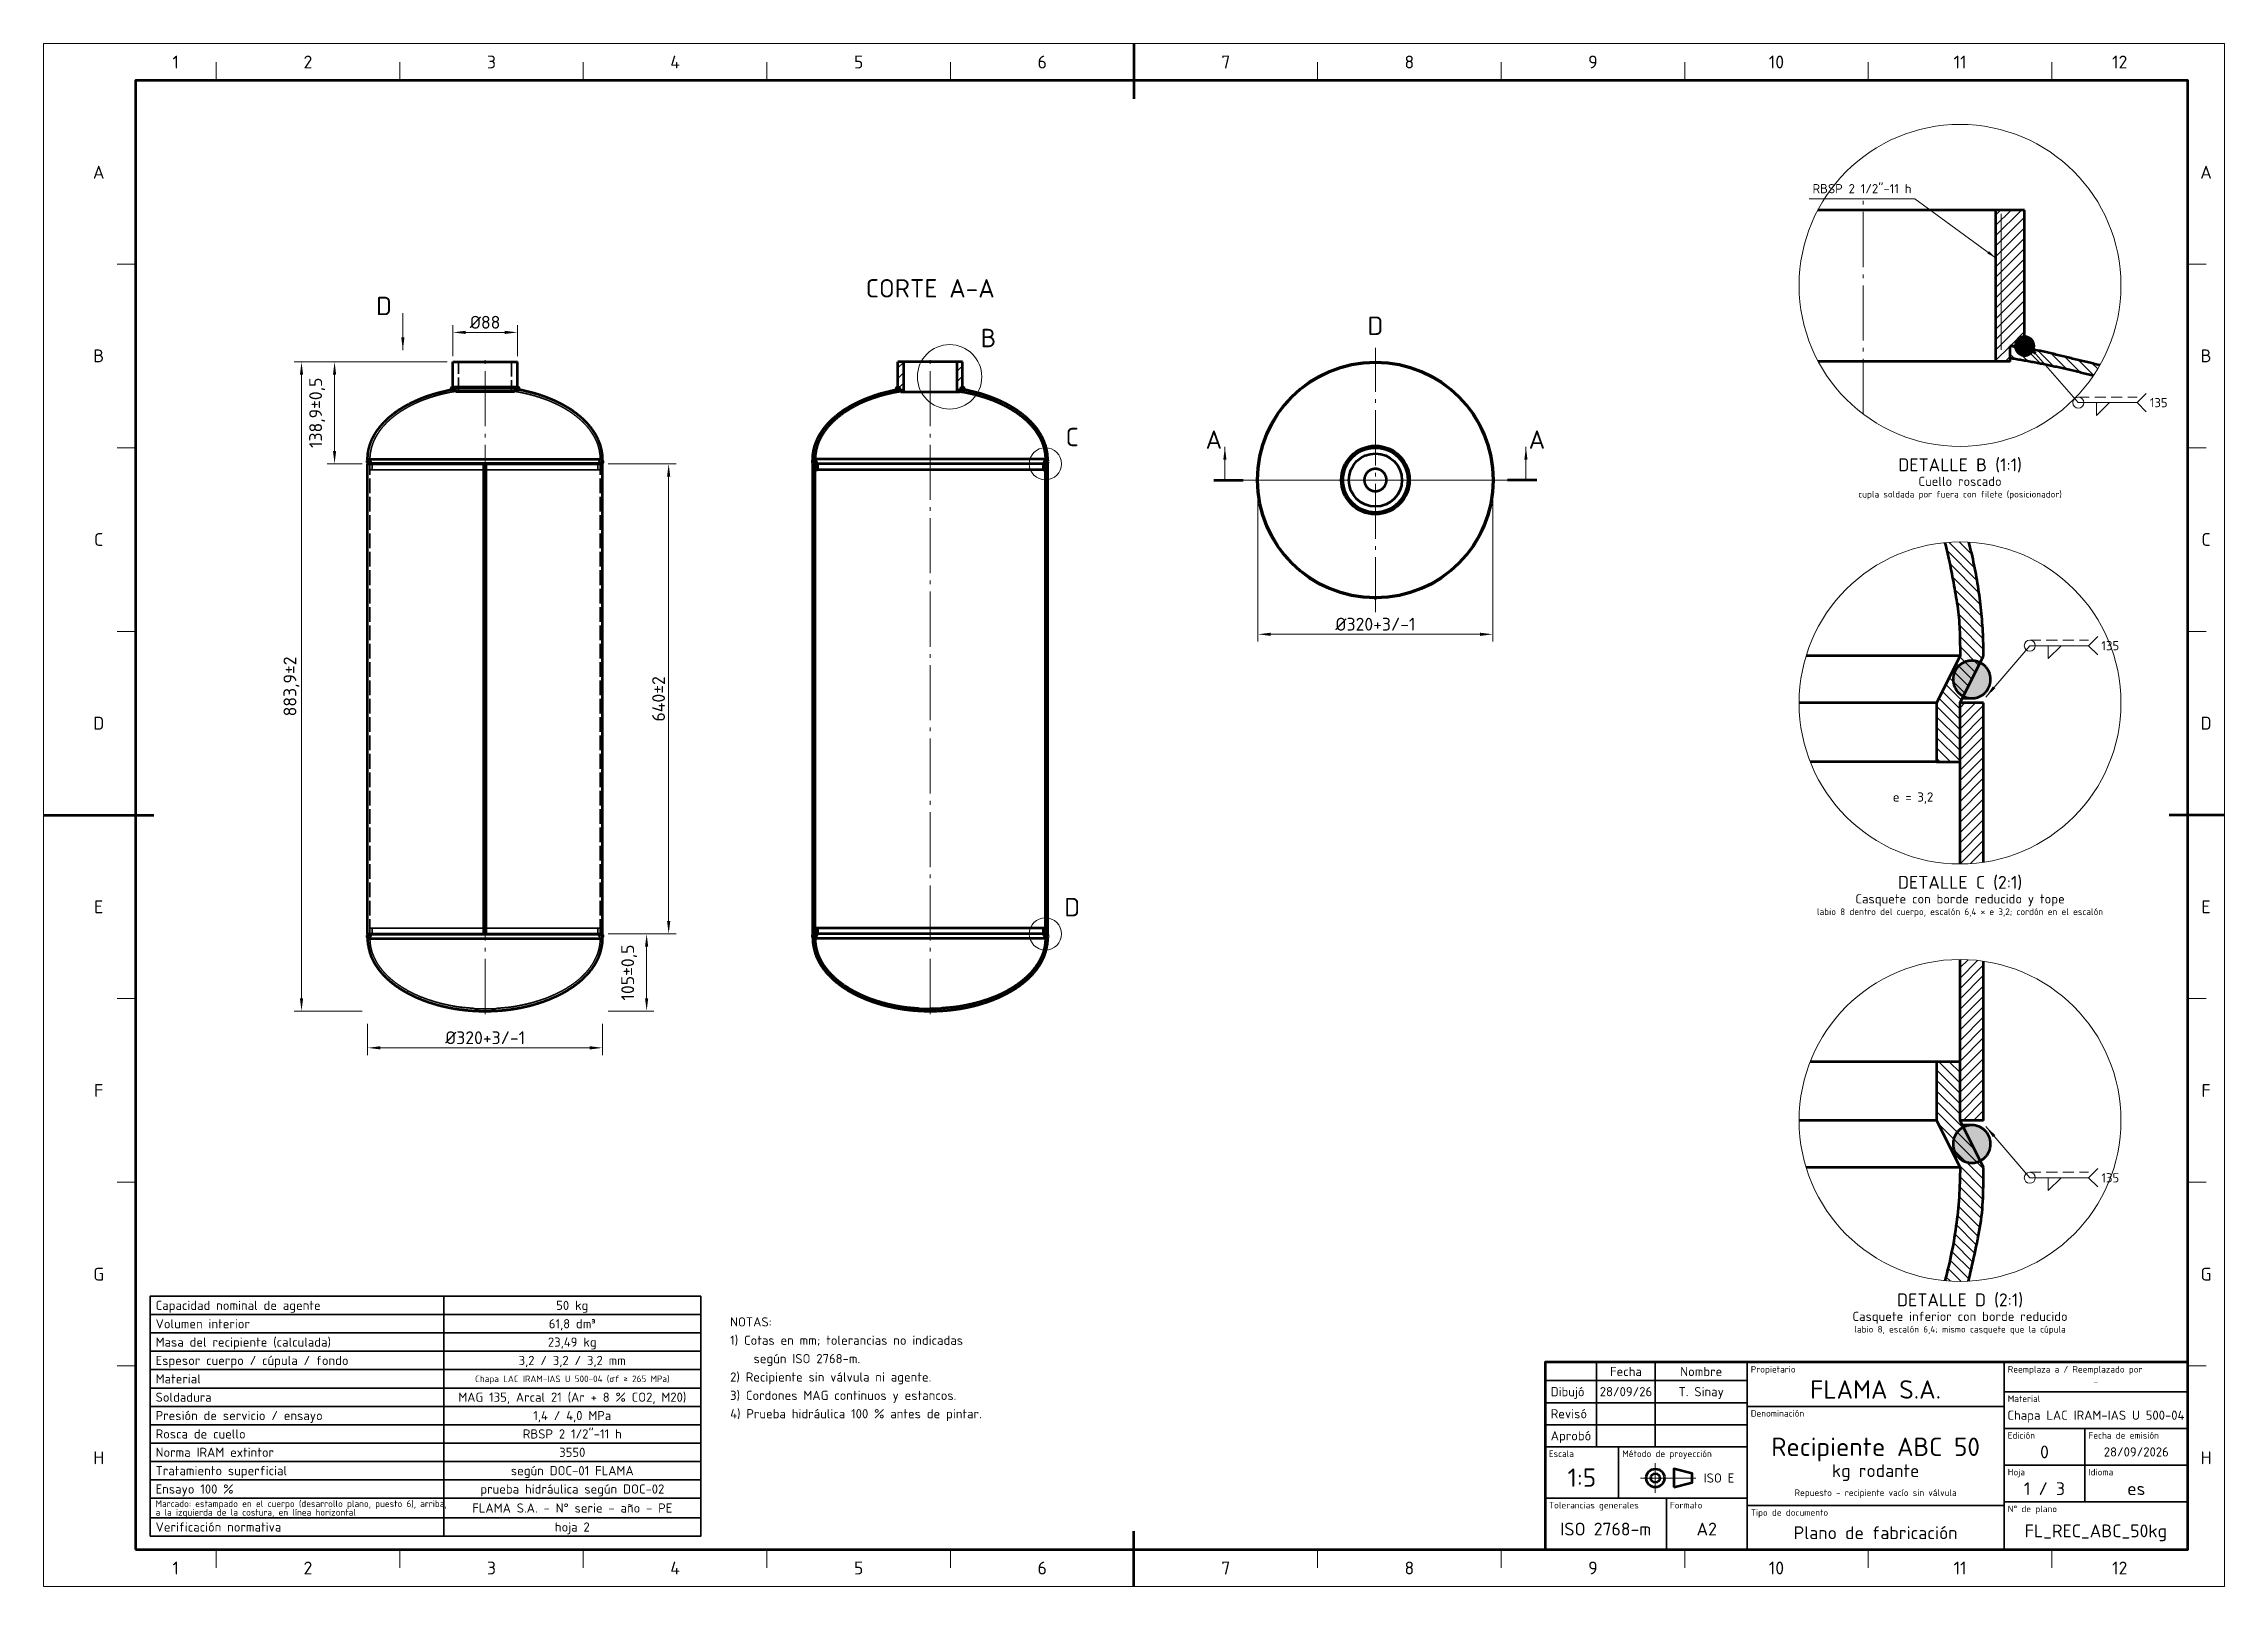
# Paper-space layout 'Hoja1_Fabricacion' of a CAD drawing. Header units: millimetres. Extents: x 0 to 594, y 0 to 420.
# The model-space entities are those that its viewports show. They can reach past a viewport. Long polylines and large blocks are cut down to what shows.
import ezdxf
from ezdxf.enums import TextEntityAlignment as Align

# ---------------------------------------------------------------- set-up
doc = ezdxf.new("R2010")
doc.units = ezdxf.units.MM
for name, pattern in [('IRAM-E-TRAZOS', [5, 4, -1]), ('IRAM-F-TRAZO-PUNTO', [20, 15, -2, 1, -2]), ('ISO02-TRAZOS', [4.5, 3, -1.5])]:
    doc.linetypes.add(name, pattern=pattern)
for name, color, linetype, lineweight in [('01-VISIBLE', 7, 'CONTINUOUS', 70), ('02-OCULTA', 4, 'IRAM-E-TRAZOS', 35), ('03-EJE', 1, 'IRAM-F-TRAZO-PUNTO', 18), ('04-COTA', 3, 'CONTINUOUS', 18), ('05-RAYADO', 8, 'CONTINUOUS', 18), ('06-TEXTO', 7, 'CONTINUOUS', 25), ('07-RECUADRO', 7, 'CONTINUOUS', 70), ('08-FINA', 5, 'CONTINUOUS', 18), ('10-ROTULO', 7, 'CONTINUOUS', 35), ('11-TEXTO-ROTULO', 7, 'CONTINUOUS', 25), ('12-SOLDADURA', 6, 'CONTINUOUS', 18)]:
    doc.layers.add(name, color=color, linetype=linetype, lineweight=lineweight)
doc.styles.add('ISO3098', font='isocpeur.ttf')
doc.dimstyles.new('FLAMA-IRAM', dxfattribs={"dimtxt": 3.5, "dimasz": 3.5, "dimexe": 2, "dimexo": 1.5, "dimgap": 1, "dimtad": 1, "dimdec": 1, "dimtxsty": 'ISO3098', "dimblk": 'IRAM_FLECHA', "dimblk1": 'IRAM_FLECHA', "dimblk2": 'IRAM_FLECHA', "dimcen": 2.5, "dimclrd": 256, "dimclre": 256, "dimclrt": 256, "dimazin": 3, "dimtfac": 1, "dimtmove": 0, "dimatfit": 3, "dimlwd": 18, "dimlwe": 18})

psp = doc.layouts.new('Hoja1_Fabricacion')

msp = doc.modelspace()

# ---------------------------------------------------------------- texts
at = {"layer": '06-TEXTO', "style": 'ISO3098'}
for s, height, p in [('1', 3.5, (36, 415)), ('2', 3.5, (72, 415)), ('3', 3.5, (122, 415)), ('4', 3.5, (172, 415)), ('5', 3.5, (222, 415)), ('6', 3.5, (272, 415)), ('7', 3.5, (322, 415)), ('8', 3.5, (372, 415)), ('9', 3.5, (422, 415)), ('10', 3.5, (472, 415)), ('11', 3.5, (522, 415)), ('12', 3.5, (565.5, 415)), ('A', 3.5, (15, 385)), ('A', 3.5, (589, 385)), ('CORTE A-A', 5, (241.5, 353.387)), ('D', 5, (362.75, 343.195)), ('B', 5, (257.355, 339.862)), ('B', 3.5, (15, 335)), ('B', 3.5, (589, 335)), ('C', 5, (280.148, 312.901)), ('A', 5, (318.75, 312.195)), ('A', 5, (406.75, 312.195)), ('DETALLE B (1:1)', 3.5, (522, 305.333)), ('cupla soldada por fuera con filete (posicionador)', 1.8, (522, 297.333)), ('Cuello roscado', 2.5, (522, 300.833)), ('C', 3.5, (15, 285)), ('C', 3.5, (589, 285)), ('D', 3.5, (15, 235)), ('D', 3.5, (589, 235)), ('e = 3,2', 2.5, (509.2, 214.9)), ('DETALLE C (2:1)', 3.5, (522, 191.667)), ('E', 3.5, (15, 185)), ('D', 5, (280.148, 184.901)), ('labio 8 dentro del cuerpo, escalón 6,4 × e 3,2; cordón en el escalón', 1.8, (522, 183.667)), ('Casquete con borde reducido y tope', 2.5, (522, 187.167)), ('E', 3.5, (589, 185)), ('F', 3.5, (15, 135)), ('F', 3.5, (589, 135)), ('G', 3.5, (15, 85)), ('G', 3.5, (589, 85)), ('50 kg', 2.5, (144, 76.5)), ('DETALLE D (2:1)', 3.5, (522, 78)), ('61,8 dm³', 2.5, (144, 71.5)), ('Casquete inferior con borde reducido', 2.5, (522, 73.5)), ('23,49 kg', 2.5, (144, 66.5)), ('labio 8, escalón 6,4; mismo casquete que la cúpula', 1.8, (522, 70)), ('3,2 / 3,2 / 3,2 mm', 2.5, (144, 61.5)), ('Chapa LAC IRAM-IAS U 500-04 (σf ≥ 265 MPa)', 1.8, (144, 56.5)), ('MAG 135, Arcal 21 (Ar + 8 % CO2, M20)', 2.5, (144, 51.5)), ('1,4 / 4,0 MPa', 2.5, (144, 46.5)), ('RBSP 2 1/2"-11 h', 2.5, (144, 41.5)), ('H', 3.5, (15, 35)), ('3550', 2.5, (144, 36.5)), ('H', 3.5, (589, 35)), ('según DOC-01 FLAMA', 2.5, (144, 31.5)), ('prueba hidráulica según DOC-02', 2.5, (144, 26.5)), ('FLAMA S.A. - N° serie - año - PE', 2.5, (144, 21.33)), ('hoja 2', 2.5, (144, 16.16)), ('1', 3.5, (36, 5)), ('2', 3.5, (72, 5)), ('3', 3.5, (122, 5)), ('4', 3.5, (172, 5)), ('5', 3.5, (222, 5)), ('6', 3.5, (272, 5)), ('7', 3.5, (322, 5)), ('8', 3.5, (372, 5)), ('9', 3.5, (422, 5)), ('10', 3.5, (472, 5)), ('11', 3.5, (522, 5)), ('12', 3.5, (565.5, 5))]:
    msp.add_text(s, height=height, dxfattribs=at).set_placement(p, align=Align.MIDDLE_CENTER)
msp.add_text('RBSP 2 1/2"-11 h', height=2.5, dxfattribs=at).set_placement((495.3, 378.517), align=Align.BOTTOM_CENTER)
msp.add_text('D', height=5, dxfattribs=at).set_placement((94.85, 348.587), align=Align.MIDDLE_RIGHT)
for s, height, p in [('Capacidad nominal de agente', 2.5, (30.5, 76.5)), ('Volumen interior', 2.5, (30.5, 71.5)), ('Masa del recipiente (calculada)', 2.5, (30.5, 66.5)), ('Espesor cuerpo / cúpula / fondo', 2.5, (30.5, 61.5)), ('Material', 2.5, (30.5, 56.5)), ('Soldadura', 2.5, (30.5, 51.5)), ('Presión de servicio / ensayo', 2.5, (30.5, 46.5)), ('Rosca de cuello', 2.5, (30.5, 41.5)), ('Norma IRAM extintor', 2.5, (30.5, 36.5)), ('Tratamiento superficial', 2.5, (30.5, 31.5)), ('Ensayo 100 %', 2.5, (30.5, 26.5)), ('a la izquierda de la costura, en línea horizontal', 1.8, (30.5, 20.16)), ('Marcado: estampado en el cuerpo (desarrollo plano, puesto 6), arriba,', 1.8, (30.5, 22.5)), ('Verificación normativa', 2.5, (30.5, 16.16))]:
    msp.add_text(s, height=height, dxfattribs=at).set_placement(p, align=Align.MIDDLE_LEFT)
for s, p in [('NOTAS:', (187, 70)), ('1) Cotas en mm; tolerancias no indicadas', (187, 65)), ('    según ISO 2768-m.', (187, 60)), ('2) Recipiente sin válvula ni agente.', (187, 55)), ('3) Cordones MAG continuos y estancos.', (187, 50)), ('4) Prueba hidráulica 100 % antes de pintar.', (187, 45))]:
    msp.add_text(s, height=2.5, dxfattribs=at).set_placement(p, align=Align.BOTTOM_LEFT)
at = {"layer": '11-TEXTO-ROTULO', "style": 'ISO3098'}
for s, height, p in [('Fecha', 2.5, (431, 58.5)), ('Nombre', 2.5, (451.5, 58.5)), ('28/09/26', 2.5, (431, 53)), ('T. Sinay', 2.5, (451.5, 53)), ('FLAMA S.A.', 5, (499, 53.6)), ('-', 1.8, (559, 55.6)), ('Chapa LAC IRAM-IAS U 500-04', 2.5, (559, 46.6)), ('Recipiente ABC 50', 5, (499, 38)), ('0', 3.5, (545, 36.6)), ('28/09/2026', 2.5, (570, 36.6)), ('1:5', 5, (419, 29.6)), ('kg rodante', 3.5, (499, 31.5)), ('Repuesto - recipiente vacío sin válvula', 1.8, (499, 25.5)), ('1 / 3', 3.5, (545, 26.6)), ('es', 3.5, (570, 26.6)), ('ISO 2768-m', 3.5, (425.5, 15.6)), ('A2', 3.5, (453, 15.6)), ('Plano de fabricación', 3.5, (499, 14.6)), ('FL_REC_ABC_50kg', 3.5, (559, 15.1))]:
    msp.add_text(s, height=height, dxfattribs=at).set_placement(p, align=Align.MIDDLE_CENTER)
for s, p in [('Propietario', (465, 60)), ('Reemplaza a / Reemplazado por', (535, 60)), ('Denominación', (465, 48)), ('Material', (535, 52)), ('Edición', (535, 42)), ('Fecha de emisión', (557, 42)), ('Escala', (410, 37)), ('Método de proyección', (430, 37)), ('Hoja', (535, 32)), ('Idioma', (557, 32)), ('Tolerancias generales', (410, 23)), ('Formato', (443, 23)), ('Tipo de documento', (465, 21)), ('N° de plano', (535, 22))]:
    msp.add_text(s, height=1.8, dxfattribs=at).set_placement(p, align=Align.TOP_LEFT)
for s, p in [('Dibujó', (410.5, 53)), ('Revisó', (410.5, 47)), ('Aprobó', (410.5, 41))]:
    msp.add_text(s, height=2.5, dxfattribs=at).set_placement(p, align=Align.MIDDLE_LEFT)
msp.add_text('ISO E', height=2.5, dxfattribs=at).set_placement((460.5, 29.5), align=Align.MIDDLE_RIGHT)
at = {"layer": '12-SOLDADURA', "style": 'ISO3098'}
for p in [(573.7, 322.267), (560.5, 256.1), (560.5, 111.233)]:
    msp.add_text('135', height=2.5, dxfattribs=at).set_placement(p, align=Align.MIDDLE_LEFT)

# ---------------------------------------------------------------- blocks, each defined once
blk = doc.blocks.new('IRAM_FLECHA')
blk.add_solid([(0, 0), (-1, 0.125), (-1, -0.125)])

# ---------------------------------------------------------------- dimensions: what is measured, and where the dimension line sits
at = {"layer": '04-COTA'}
msp.add_linear_dim(base=(111.45, 341.387), p1=(111.45, 333.387), p2=(129.05, 333.387), dimstyle='FLAMA-IRAM', override={"dimlfac": 5, "dimpost": '%%c<>'}, dxfattribs=at).render()
for base, p1, p2, text in [((70.25, 156.613), (88.25, 156.613), (111.45, 333.387), '<>±2'), ((79.25, 305.613), (88.25, 305.613), (111.45, 333.387), '<>±0,5'), ((170.25, 177.613), (152.25, 177.613), (152.25, 305.613), '<>±2'), ((164.25, 156.613), (152.25, 156.613), (152.25, 177.613), '<>±0,5')]:
    msp.add_linear_dim(base=base, p1=p1, p2=p2, angle=90, text=text, dimstyle='FLAMA-IRAM', override={"dimlfac": 5}, dxfattribs=at).render()
for base, p1, p2 in [((330.75, 259.195), (330.75, 301.195), (394.75, 301.195)), ((88.25, 146.613), (88.25, 154.613), (152.25, 154.613))]:
    msp.add_linear_dim(base=base, p1=p1, p2=p2, text='%%c<>+3/-1', dimstyle='FLAMA-IRAM', override={"dimlfac": 5}, dxfattribs=at).render()

# ---------------------------------------------------------------- hatches: boundary and pattern name
at = {"layer": '05-RAYADO'}
h = msp.add_hatch(dxfattribs=at)
h.set_pattern_fill('ANSI31', scale=0.62992)
h.paths.add_polyline_path([(535.61, 337.667), (535.61, 333.441), (531.7, 333.441), (531.7, 374.667), (539.6, 374.667), (539.6, 337.667)])
h = msp.add_hatch(color=7, dxfattribs=at)
h.dxf.hatch_style = 1
h.paths.add_polyline_path([(542.152, 337.466), (542.128, 337.266), (542.089, 337.069), (542.035, 336.876), (541.965, 336.687), (541.881, 336.504), (541.783, 336.329), (541.671, 336.162), (541.547, 336.004), (541.41, 335.856), (541.263, 335.72), (541.105, 335.596), (540.938, 335.484), (540.762, 335.386), (540.58, 335.302), (540.391, 335.232), (540.198, 335.177), (540, 335.138), (539.801, 335.115), (539.6, 335.107), (539.399, 335.115), (539.2, 335.138), (539.002, 335.177), (538.809, 335.232), (538.62, 335.302), (538.438, 335.386), (538.262, 335.484), (538.095, 335.596), (537.937, 335.72), (537.79, 335.856), (537.653, 336.004), (537.529, 336.162), (537.417, 336.329), (537.319, 336.504), (537.235, 336.687), (537.165, 336.876), (537.111, 337.069), (537.072, 337.266), (537.048, 337.466), (537.04, 337.667), (537.048, 337.868), (537.072, 338.067), (537.111, 338.264), (537.165, 338.458), (537.235, 338.646), (537.319, 338.829), (537.417, 339.004), (537.529, 339.171), (537.653, 339.329), (537.79, 339.477), (537.937, 339.613), (538.095, 339.738), (538.262, 339.849), (538.438, 339.948), (538.62, 340.032), (538.809, 340.101), (539.002, 340.156), (539.2, 340.195), (539.399, 340.219), (539.6, 340.227), (539.801, 340.219), (540, 340.195), (540.198, 340.156), (540.391, 340.101), (540.58, 340.032), (540.762, 339.948), (540.938, 339.849), (541.105, 339.738), (541.263, 339.613), (541.41, 339.477), (541.547, 339.329), (541.671, 339.171), (541.783, 339.004), (541.881, 338.829), (541.965, 338.646), (542.035, 338.458), (542.089, 338.264), (542.128, 338.067), (542.152, 337.868), (542.16, 337.667)])
h = msp.add_hatch(dxfattribs=at)
h.set_pattern_fill('ANSI31', scale=0.62992)
h.paths.add_polyline_path([(234.28, 325.142), (233.498, 325.142), (233.498, 325.987), (232.7, 325.987), (232.7, 333.387), (234.28, 333.387)])
h = msp.add_hatch(dxfattribs=at)
h.set_pattern_fill('ANSI31', scale=0.62992)
h.paths.add_polyline_path([(250.3, 325.987), (249.502, 325.987), (249.502, 325.142), (248.72, 325.142), (248.72, 333.387), (250.3, 333.387)])
h = msp.add_hatch(dxfattribs=at)
h.set_pattern_fill('ANSI31', scale=0.62992, angle=90)
h.paths.add_polyline_path([(558.02, 329.713), (557.631, 329.815), (557.242, 329.916), (556.853, 330.017), (556.463, 330.118), (556.074, 330.217), (555.684, 330.316), (555.294, 330.414), (554.904, 330.511), (554.513, 330.608), (554.123, 330.704), (553.732, 330.799), (553.341, 330.894), (552.95, 330.988), (552.559, 331.081), (552.168, 331.173), (551.776, 331.265), (551.384, 331.356), (550.992, 331.446), (550.6, 331.536), (550.208, 331.625), (549.816, 331.713), (549.423, 331.801), (549.031, 331.888), (548.638, 331.974), (548.245, 332.06), (547.852, 332.145), (547.459, 332.229), (547.065, 332.313), (546.672, 332.395), (546.278, 332.478), (545.884, 332.559), (545.49, 332.64), (545.096, 332.72), (544.702, 332.799), (544.308, 332.878), (543.913, 332.956), (543.519, 333.034), (543.124, 333.11), (542.729, 333.186), (542.334, 333.262), (541.939, 333.337), (541.543, 333.411), (541.148, 333.484), (540.753, 333.557), (540.357, 333.629), (539.961, 333.7), (539.565, 333.771), (539.169, 333.841), (538.773, 333.91), (538.377, 333.979), (537.98, 334.047), (537.584, 334.114), (537.187, 334.181), (536.791, 334.247), (536.394, 334.312), (535.997, 334.377), (535.6, 334.441), (535.6, 337.667), (536.009, 337.601), (536.419, 337.536), (536.828, 337.471), (537.237, 337.405), (537.647, 337.34), (538.056, 337.274), (538.465, 337.208), (538.875, 337.142), (539.284, 337.076), (539.693, 337.01), (540.102, 336.943), (540.511, 336.876), (540.921, 336.809), (541.33, 336.742), (541.739, 336.674), (542.147, 336.606), (542.556, 336.537), (542.965, 336.468), (543.374, 336.398), (543.782, 336.328), (544.19, 336.256), (544.599, 336.183), (545.006, 336.108), (545.414, 336.031), (545.82, 335.95), (546.226, 335.864), (546.629, 335.769), (547.03, 335.662), (547.427, 335.543), (547.824, 335.424), (548.223, 335.312), (548.624, 335.206), (549.026, 335.104), (549.428, 335.004), (549.831, 334.906), (550.234, 334.809), (550.637, 334.712), (551.04, 334.616), (551.443, 334.52), (551.847, 334.425), (552.25, 334.33), (552.654, 334.234), (553.057, 334.139), (553.461, 334.044), (553.864, 333.949), (554.268, 333.853), (554.671, 333.757), (555.074, 333.661), (555.478, 333.565), (555.881, 333.469), (556.284, 333.372), (556.687, 333.274), (557.09, 333.177), (557.492, 333.078), (557.895, 332.98), (558.297, 332.88), (558.7, 332.78), (559.102, 332.68), (559.504, 332.578), (559.905, 332.476), (560.065, 332.435), (559.597, 331.632), (559.033, 330.716), (558.446, 329.814), (558.322, 329.633)])
h = msp.add_hatch(color=7, dxfattribs=at)
h.dxf.hatch_style = 1
h.paths.add_polyline_path([(210.78, 304.013), (210.14, 304.013), (210.14, 305.613), (209.5, 306.893), (209.5, 306.976), (209.501, 307.059), (209.503, 307.142), (209.504, 307.225), (209.507, 307.308), (209.51, 307.39), (209.514, 307.473), (209.518, 307.556), (209.523, 307.639), (209.528, 307.722), (209.534, 307.804), (209.541, 307.887), (209.548, 307.97), (209.555, 308.052), (209.563, 308.135), (209.572, 308.217), (209.581, 308.299), (209.591, 308.382), (209.602, 308.464), (209.613, 308.546), (209.624, 308.628), (209.636, 308.71), (209.649, 308.792), (209.662, 308.874), (209.676, 308.956), (209.69, 309.038), (209.705, 309.119), (209.72, 309.201), (209.736, 309.282), (209.752, 309.363), (209.769, 309.444), (209.787, 309.526), (209.804, 309.606), (209.823, 309.687), (209.842, 309.768), (209.861, 309.849), (209.882, 309.929), (209.902, 310.009), (209.923, 310.09), (209.945, 310.17), (209.967, 310.25), (209.99, 310.329), (210.013, 310.409), (210.036, 310.488), (210.06, 310.568), (210.085, 310.647), (210.11, 310.726), (210.136, 310.805), (210.162, 310.883), (210.189, 310.962), (210.216, 311.04), (210.243, 311.118), (210.271, 311.197), (210.3, 311.274), (210.329, 311.352), (210.358, 311.43), (210.388, 311.507), (210.419, 311.584), (210.449, 311.661), (210.481, 311.738), (210.512, 311.814), (210.545, 311.891), (210.577, 311.967), (210.61, 312.043), (210.644, 312.119), (210.678, 312.194), (210.712, 312.27), (210.747, 312.345), (210.783, 312.42), (210.818, 312.495), (210.854, 312.569), (210.891, 312.644), (210.928, 312.718), (210.965, 312.792), (211.003, 312.866), (211.041, 312.94), (211.08, 313.013), (211.119, 313.086), (211.158, 313.159), (211.198, 313.232), (211.238, 313.304), (211.279, 313.377), (211.32, 313.449), (211.361, 313.52), (211.403, 313.592), (211.445, 313.664), (211.488, 313.735), (211.53, 313.806), (211.574, 313.876), (211.617, 313.947), (211.661, 314.017), (211.706, 314.087), (211.75, 314.157), (211.795, 314.227), (211.841, 314.296), (211.886, 314.365), (211.932, 314.434), (211.979, 314.503), (212.025, 314.572), (212.073, 314.64), (212.12, 314.708), (212.168, 314.776), (212.216, 314.843), (212.264, 314.911), (212.313, 314.978), (212.362, 315.045), (212.411, 315.111), (212.461, 315.178), (212.511, 315.244), (212.561, 315.31), (212.612, 315.375), (212.662, 315.441), (212.714, 315.506), (212.765, 315.571), (212.817, 315.636), (212.869, 315.7), (212.921, 315.765), (212.974, 315.829), (213.027, 315.893), (213.08, 315.956), (213.133, 316.02), (213.187, 316.083), (213.241, 316.146), (213.295, 316.208), (213.35, 316.271), (213.405, 316.333), (213.46, 316.395), (213.515, 316.457), (213.571, 316.518), (213.626, 316.58), (213.683, 316.641), (213.739, 316.701), (213.796, 316.762), (213.852, 316.822), (213.909, 316.882), (213.967, 316.942), (214.024, 317.002), (214.082, 317.061), (214.14, 317.121), (214.199, 317.18), (214.257, 317.238), (214.316, 317.297), (214.375, 317.355), (214.434, 317.413), (214.493, 317.471), (214.553, 317.529), (214.613, 317.586), (214.673, 317.643), (214.733, 317.7), (214.794, 317.757), (214.854, 317.813), (214.915, 317.87), (214.976, 317.926), (215.038, 317.981), (215.099, 318.037), (215.161, 318.092), (215.223, 318.147), (215.285, 318.202), (215.347, 318.257), (215.41, 318.311), (215.473, 318.366), (215.536, 318.42), (215.599, 318.473), (215.662, 318.527), (215.725, 318.58), (215.789, 318.633), (215.853, 318.686), (215.917, 318.739), (215.981, 318.791), (216.046, 318.844), (216.11, 318.896), (216.175, 318.948), (216.24, 318.999), (216.305, 319.051), (216.37, 319.102), (216.435, 319.153), (216.501, 319.203), (216.567, 319.254), (216.633, 319.304), (216.699, 319.354), (216.765, 319.404), (216.831, 319.454), (216.898, 319.503), (216.965, 319.553), (217.031, 319.602), (217.098, 319.651), (217.166, 319.699), (217.233, 319.748), (217.3, 319.796), (217.368, 319.844), (217.436, 319.892), (217.504, 319.939), (217.572, 319.986), (217.64, 320.034), (217.708, 320.081), (217.777, 320.127), (217.845, 320.174), (217.914, 320.22), (217.983, 320.266), (218.052, 320.312), (218.121, 320.358), (218.19, 320.404), (218.26, 320.449), (218.329, 320.494), (218.399, 320.539), (218.469, 320.584), (218.539, 320.628), (218.609, 320.673), (218.679, 320.717), (218.749, 320.761), (218.82, 320.805), (218.89, 320.848), (218.961, 320.892), (219.032, 320.935), (219.103, 320.978), (219.174, 321.02), (219.245, 321.063), (219.316, 321.105), (219.387, 321.147), (219.459, 321.189), (219.53, 321.231), (219.602, 321.273), (219.674, 321.314), (219.746, 321.355), (219.818, 321.396), (219.89, 321.437), (219.962, 321.478), (220.035, 321.518), (220.107, 321.559), (220.18, 321.599), (220.253, 321.639), (220.325, 321.678), (220.398, 321.718), (220.471, 321.757), (220.544, 321.796), (220.618, 321.835), (220.691, 321.874), (220.764, 321.912), (220.838, 321.951), (220.911, 321.989), (220.985, 322.027), (221.059, 322.065), (221.133, 322.103), (221.207, 322.14), (221.281, 322.177), (221.355, 322.215), (221.429, 322.252), (221.503, 322.288), (221.578, 322.325), (221.652, 322.361), (221.727, 322.398), (221.801, 322.434), (221.876, 322.47), (221.951, 322.506), (222.026, 322.541), (222.101, 322.577), (222.176, 322.612), (222.251, 322.647), (222.326, 322.682), (222.401, 322.716), (222.477, 322.751), (222.552, 322.785), (222.628, 322.819), (222.703, 322.853), (222.779, 322.887), (222.855, 322.921), (222.931, 322.954), (223.007, 322.988), (223.083, 323.021), (223.159, 323.053), (223.235, 323.086), (223.311, 323.119), (223.388, 323.151), (223.464, 323.183), (223.541, 323.215), (223.617, 323.247), (223.694, 323.279), (223.77, 323.31), (223.847, 323.341), (223.924, 323.372), (224.001, 323.403), (224.078, 323.434), (224.155, 323.464), (224.232, 323.495), (224.31, 323.525), (224.387, 323.555), (224.464, 323.585), (224.542, 323.614), (224.619, 323.644), (224.697, 323.673), (224.774, 323.703), (224.852, 323.732), (224.93, 323.761), (225.007, 323.789), (225.085, 323.818), (225.163, 323.847), (225.241, 323.875), (225.319, 323.903), (225.397, 323.931), (225.475, 323.959), (225.553, 323.987), (225.631, 324.015), (225.709, 324.043), (225.787, 324.07), (225.866, 324.098), (225.944, 324.125), (226.022, 324.152), (226.101, 324.179), (226.179, 324.206), (226.258, 324.233), (226.336, 324.26), (226.415, 324.286), (226.493, 324.313), (226.572, 324.339), (226.65, 324.365), (226.729, 324.391), (226.808, 324.417), (226.887, 324.442), (226.966, 324.468), (227.045, 324.493), (227.124, 324.518), (227.203, 324.543), (227.282, 324.567), (227.361, 324.592), (227.441, 324.616), (227.52, 324.639), (227.6, 324.663), (227.679, 324.686), (227.759, 324.709), (227.839, 324.732), (227.918, 324.755), (227.998, 324.777), (228.078, 324.8), (228.158, 324.822), (228.238, 324.843), (228.318, 324.865), (228.398, 324.886), (228.478, 324.907), (228.559, 324.928), (228.639, 324.949), (228.719, 324.969), (228.8, 324.989), (228.88, 325.01), (228.961, 325.03), (229.041, 325.05), (229.122, 325.069), (229.202, 325.089), (229.283, 325.108), (229.363, 325.128), (229.444, 325.147), (229.524, 325.167), (229.605, 325.186), (229.686, 325.205), (229.766, 325.224), (229.847, 325.243), (229.928, 325.262), (230.009, 325.281), (230.089, 325.3), (230.17, 325.319), (230.251, 325.339), (230.331, 325.358), (230.412, 325.377), (230.493, 325.396), (230.573, 325.415), (230.654, 325.435), (230.734, 325.454), (230.815, 325.474), (230.895, 325.495), (230.975, 325.516), (231.055, 325.538), (231.135, 325.562), (231.214, 325.586), (231.294, 325.607), (231.375, 325.626), (231.456, 325.644), (231.537, 325.66), (231.619, 325.675), (231.7, 325.69), (231.782, 325.705), (231.864, 325.719), (231.945, 325.733), (232.027, 325.747), (232.109, 325.761), (232.191, 325.775), (232.272, 325.788), (232.354, 325.802), (232.436, 325.815), (232.518, 325.829), (232.6, 325.842), (232.681, 325.855), (232.763, 325.869), (232.845, 325.882), (232.927, 325.895), (233.009, 325.908), (233.091, 325.922), (233.173, 325.935), (233.254, 325.948), (233.336, 325.961), (233.418, 325.974), (233.5, 325.987), (233.5, 325.342), (233.421, 325.329), (233.341, 325.316), (233.262, 325.303), (233.183, 325.29), (233.103, 325.276), (233.024, 325.263), (232.945, 325.249), (232.865, 325.236), (232.786, 325.222), (232.707, 325.208), (232.628, 325.194), (232.549, 325.179), (232.469, 325.165), (232.39, 325.15), (232.311, 325.136), (232.232, 325.121), (232.153, 325.106), (232.074, 325.091), (231.995, 325.076), (231.916, 325.06), (231.837, 325.045), (231.758, 325.029), (231.68, 325.013), (231.601, 324.998), (231.522, 324.982), (231.443, 324.965), (231.364, 324.949), (231.286, 324.933), (231.207, 324.916), (231.128, 324.899), (231.05, 324.883), (230.971, 324.866), (230.892, 324.848), (230.814, 324.831), (230.735, 324.814), (230.657, 324.796), (230.578, 324.779), (230.5, 324.761), (230.422, 324.743), (230.343, 324.725), (230.265, 324.707), (230.186, 324.688), (230.108, 324.67), (230.03, 324.651), (229.952, 324.632), (229.874, 324.613), (229.795, 324.594), (229.717, 324.575), (229.639, 324.556), (229.561, 324.536), (229.483, 324.517), (229.405, 324.497), (229.327, 324.477), (229.249, 324.457), (229.172, 324.437), (229.094, 324.417), (229.016, 324.396), (228.938, 324.375), (228.861, 324.355), (228.783, 324.334), (228.705, 324.313), (228.628, 324.292), (228.55, 324.27), (228.473, 324.249), (228.395, 324.227), (228.318, 324.206), (228.24, 324.184), (228.163, 324.162), (228.086, 324.139), (228.008, 324.117), (227.931, 324.095), (227.854, 324.072), (227.777, 324.049), (227.7, 324.026), (227.623, 324.003), (227.546, 323.98), (227.469, 323.957), (227.392, 323.933), (227.315, 323.91), (227.238, 323.886), (227.161, 323.862), (227.084, 323.838), (227.008, 323.814), (226.931, 323.789), (226.855, 323.765), (226.778, 323.74), (226.701, 323.715), (226.625, 323.69), (226.549, 323.665), (226.472, 323.64), (226.396, 323.614), (226.32, 323.589), (226.244, 323.563), (226.167, 323.537), (226.091, 323.511), (226.015, 323.485), (225.939, 323.459), (225.863, 323.432), (225.787, 323.405), (225.712, 323.379), (225.636, 323.352), (225.56, 323.325), (225.484, 323.297), (225.409, 323.27), (225.333, 323.242), (225.258, 323.215), (225.182, 323.187), (225.107, 323.159), (225.032, 323.13), (224.956, 323.102), (224.881, 323.074), (224.806, 323.045), (224.731, 323.016), (224.656, 322.987), (224.581, 322.958), (224.506, 322.929), (224.431, 322.899), (224.356, 322.87), (224.282, 322.84), (224.207, 322.81), (224.132, 322.78), (224.058, 322.75), (223.983, 322.719), (223.909, 322.689), (223.835, 322.658), (223.76, 322.627), (223.686, 322.596), (223.612, 322.565), (223.538, 322.533), (223.464, 322.502), (223.39, 322.47), (223.316, 322.438), (223.242, 322.406), (223.169, 322.374), (223.095, 322.342), (223.022, 322.309), (222.948, 322.276), (222.875, 322.243), (222.801, 322.21), (222.728, 322.177), (222.655, 322.144), (222.582, 322.11), (222.509, 322.077), (222.436, 322.043), (222.363, 322.009), (222.29, 321.974), (222.218, 321.94), (222.145, 321.905), (222.072, 321.871), (222, 321.836), (221.927, 321.801), (221.855, 321.766), (221.783, 321.73), (221.711, 321.695), (221.639, 321.659), (221.567, 321.623), (221.495, 321.587), (221.423, 321.55), (221.352, 321.514), (221.28, 321.477), (221.208, 321.441), (221.137, 321.404), (221.066, 321.366), (220.994, 321.329), (220.923, 321.292), (220.852, 321.254), (220.781, 321.216), (220.71, 321.178), (220.64, 321.14), (220.569, 321.101), (220.498, 321.063), (220.428, 321.024), (220.358, 320.985), (220.287, 320.946), (220.217, 320.906), (220.147, 320.867), (220.077, 320.827), (220.007, 320.787), (219.938, 320.747), (219.868, 320.707), (219.798, 320.667), (219.729, 320.626), (219.66, 320.585), (219.59, 320.544), (219.521, 320.503), (219.452, 320.462), (219.384, 320.42), (219.315, 320.378), (219.246, 320.336), (219.178, 320.294), (219.109, 320.252), (219.041, 320.21), (218.973, 320.167), (218.905, 320.124), (218.837, 320.081), (218.769, 320.038), (218.701, 319.994), (218.634, 319.95), (218.566, 319.907), (218.499, 319.863), (218.432, 319.818), (218.365, 319.774), (218.298, 319.729), (218.231, 319.684), (218.164, 319.639), (218.098, 319.594), (218.032, 319.549), (217.965, 319.503), (217.899, 319.457), (217.833, 319.411), (217.767, 319.365), (217.702, 319.319), (217.636, 319.272), (217.571, 319.225), (217.506, 319.178), (217.44, 319.131), (217.375, 319.084), (217.311, 319.036), (217.246, 318.988), (217.182, 318.94), (217.117, 318.892), (217.053, 318.843), (216.989, 318.795), (216.925, 318.746), (216.861, 318.697), (216.798, 318.648), (216.734, 318.598), (216.671, 318.548), (216.608, 318.498), (216.545, 318.448), (216.482, 318.398), (216.42, 318.347), (216.357, 318.297), (216.295, 318.246), (216.233, 318.195), (216.171, 318.143), (216.11, 318.092), (216.048, 318.04), (215.987, 317.988), (215.926, 317.935), (215.865, 317.883), (215.804, 317.83), (215.743, 317.777), (215.683, 317.724), (215.623, 317.671), (215.563, 317.617), (215.503, 317.564), (215.443, 317.51), (215.384, 317.456), (215.324, 317.401), (215.265, 317.347), (215.207, 317.292), (215.148, 317.237), (215.09, 317.181), (215.031, 317.126), (214.973, 317.07), (214.916, 317.014), (214.858, 316.958), (214.801, 316.902), (214.744, 316.845), (214.687, 316.788), (214.63, 316.731), (214.574, 316.674), (214.517, 316.616), (214.461, 316.558), (214.406, 316.5), (214.35, 316.442), (214.295, 316.384), (214.24, 316.325), (214.185, 316.266), (214.13, 316.207), (214.076, 316.148), (214.022, 316.088), (213.968, 316.029), (213.915, 315.969), (213.861, 315.908), (213.808, 315.848), (213.756, 315.787), (213.703, 315.726), (213.651, 315.665), (213.599, 315.604), (213.547, 315.542), (213.496, 315.48), (213.445, 315.418), (213.394, 315.356), (213.343, 315.293), (213.293, 315.231), (213.243, 315.168), (213.193, 315.104), (213.144, 315.041), (213.094, 314.977), (213.045, 314.914), (212.997, 314.849), (212.949, 314.785), (212.901, 314.721), (212.853, 314.656), (212.806, 314.591), (212.758, 314.526), (212.712, 314.46), (212.665, 314.394), (212.619, 314.329), (212.573, 314.262), (212.528, 314.196), (212.483, 314.13), (212.438, 314.063), (212.393, 313.996), (212.349, 313.929), (212.305, 313.861), (212.262, 313.793), (212.219, 313.725), (212.176, 313.657), (212.134, 313.589), (212.092, 313.52), (212.05, 313.452), (212.009, 313.382), (211.968, 313.313), (211.928, 313.244), (211.888, 313.174), (211.848, 313.104), (211.809, 313.034), (211.77, 312.963), (211.731, 312.893), (211.693, 312.822), (211.655, 312.751), (211.618, 312.68), (211.581, 312.608), (211.545, 312.537), (211.508, 312.465), (211.473, 312.393), (211.437, 312.32), (211.402, 312.248), (211.368, 312.175), (211.333, 312.103), (211.3, 312.03), (211.266, 311.957), (211.233, 311.883), (211.2, 311.81), (211.168, 311.736), (211.136, 311.662), (211.105, 311.588), (211.073, 311.514), (211.043, 311.44), (211.012, 311.365), (210.983, 311.291), (210.953, 311.216), (210.924, 311.141), (210.896, 311.065), (210.868, 310.99), (210.84, 310.914), (210.814, 310.839), (210.787, 310.763), (210.762, 310.686), (210.736, 310.61), (210.712, 310.533), (210.688, 310.457), (210.664, 310.38), (210.642, 310.303), (210.62, 310.225), (210.598, 310.148), (210.577, 310.07), (210.557, 309.992), (210.537, 309.914), (210.518, 309.836), (210.499, 309.758), (210.481, 309.68), (210.463, 309.601), (210.446, 309.523), (210.429, 309.444), (210.413, 309.365), (210.397, 309.286), (210.381, 309.208), (210.365, 309.129), (210.35, 309.05), (210.335, 308.971), (210.321, 308.891), (210.307, 308.812), (210.293, 308.733), (210.279, 308.654), (210.265, 308.575), (210.252, 308.495), (210.239, 308.416), (210.226, 308.337), (210.214, 308.257), (210.202, 308.177), (210.192, 308.098), (210.182, 308.018), (210.174, 307.938), (210.167, 307.858), (210.162, 307.777), (210.157, 307.697), (210.153, 307.617), (210.149, 307.536), (210.147, 307.456), (210.145, 307.376), (210.143, 307.295), (210.142, 307.215), (210.141, 307.134), (210.14, 307.054), (210.14, 306.974), (210.14, 306.893), (210.78, 305.613)])
h = msp.add_hatch(color=7, dxfattribs=at)
h.dxf.hatch_style = 1
h.paths.add_polyline_path([(232.188, 325.987), (232.19, 326.027), (232.194, 326.067), (232.202, 326.106), (232.213, 326.145), (232.227, 326.183), (232.244, 326.219), (232.263, 326.254), (232.286, 326.288), (232.311, 326.319), (232.338, 326.349), (232.367, 326.376), (232.399, 326.401), (232.432, 326.423), (232.468, 326.443), (232.504, 326.46), (232.542, 326.474), (232.58, 326.485), (232.62, 326.493), (232.66, 326.497), (232.7, 326.499), (232.74, 326.497), (232.78, 326.493), (232.82, 326.485), (232.858, 326.474), (232.896, 326.46), (232.932, 326.443), (232.968, 326.423), (233.001, 326.401), (233.033, 326.376), (233.062, 326.349), (233.089, 326.319), (233.114, 326.288), (233.137, 326.254), (233.156, 326.219), (233.173, 326.183), (233.187, 326.145), (233.198, 326.106), (233.206, 326.067), (233.21, 326.027), (233.212, 325.987), (233.21, 325.947), (233.206, 325.907), (233.198, 325.867), (233.187, 325.829), (233.173, 325.791), (233.156, 325.754), (233.137, 325.719), (233.114, 325.686), (233.089, 325.654), (233.062, 325.625), (233.033, 325.598), (233.001, 325.573), (232.968, 325.55), (232.932, 325.531), (232.896, 325.514), (232.858, 325.5), (232.82, 325.489), (232.78, 325.481), (232.74, 325.476), (232.7, 325.475), (232.66, 325.476), (232.62, 325.481), (232.58, 325.489), (232.542, 325.5), (232.504, 325.514), (232.468, 325.531), (232.432, 325.55), (232.399, 325.573), (232.367, 325.598), (232.338, 325.625), (232.311, 325.654), (232.286, 325.686), (232.263, 325.719), (232.244, 325.754), (232.227, 325.791), (232.213, 325.829), (232.202, 325.867), (232.194, 325.907), (232.19, 325.947)])
h = msp.add_hatch(color=7, dxfattribs=at)
h.dxf.hatch_style = 1
h.paths.add_polyline_path([(272.86, 305.613), (272.86, 304.013), (272.22, 304.013), (272.22, 305.613), (272.86, 306.893), (272.86, 306.974), (272.86, 307.054), (272.859, 307.134), (272.858, 307.215), (272.857, 307.295), (272.855, 307.376), (272.853, 307.456), (272.851, 307.536), (272.847, 307.617), (272.843, 307.697), (272.838, 307.777), (272.833, 307.858), (272.826, 307.938), (272.818, 308.018), (272.808, 308.098), (272.798, 308.177), (272.786, 308.257), (272.774, 308.337), (272.761, 308.416), (272.748, 308.495), (272.735, 308.575), (272.721, 308.654), (272.707, 308.733), (272.693, 308.812), (272.679, 308.891), (272.665, 308.971), (272.65, 309.05), (272.635, 309.129), (272.619, 309.208), (272.603, 309.286), (272.587, 309.365), (272.571, 309.444), (272.554, 309.523), (272.537, 309.601), (272.519, 309.68), (272.501, 309.758), (272.482, 309.836), (272.463, 309.914), (272.443, 309.992), (272.423, 310.07), (272.402, 310.148), (272.38, 310.225), (272.358, 310.303), (272.336, 310.38), (272.312, 310.457), (272.288, 310.533), (272.264, 310.61), (272.238, 310.686), (272.213, 310.763), (272.186, 310.839), (272.16, 310.914), (272.132, 310.99), (272.104, 311.065), (272.076, 311.141), (272.047, 311.216), (272.017, 311.291), (271.988, 311.365), (271.957, 311.44), (271.927, 311.514), (271.895, 311.588), (271.864, 311.662), (271.832, 311.736), (271.8, 311.81), (271.767, 311.883), (271.734, 311.957), (271.7, 312.03), (271.667, 312.103), (271.632, 312.175), (271.598, 312.248), (271.563, 312.32), (271.527, 312.393), (271.492, 312.465), (271.455, 312.537), (271.419, 312.608), (271.382, 312.68), (271.345, 312.751), (271.307, 312.822), (271.269, 312.893), (271.23, 312.963), (271.191, 313.034), (271.152, 313.104), (271.112, 313.174), (271.072, 313.244), (271.032, 313.313), (270.991, 313.382), (270.95, 313.452), (270.908, 313.52), (270.866, 313.589), (270.824, 313.657), (270.781, 313.725), (270.738, 313.793), (270.695, 313.861), (270.651, 313.929), (270.607, 313.996), (270.562, 314.063), (270.517, 314.13), (270.472, 314.196), (270.427, 314.262), (270.381, 314.329), (270.335, 314.394), (270.288, 314.46), (270.242, 314.526), (270.194, 314.591), (270.147, 314.656), (270.099, 314.721), (270.051, 314.785), (270.003, 314.849), (269.955, 314.914), (269.906, 314.977), (269.856, 315.041), (269.807, 315.104), (269.757, 315.168), (269.707, 315.231), (269.657, 315.293), (269.606, 315.356), (269.555, 315.418), (269.504, 315.48), (269.453, 315.542), (269.401, 315.604), (269.349, 315.665), (269.297, 315.726), (269.244, 315.787), (269.192, 315.848), (269.139, 315.908), (269.085, 315.969), (269.032, 316.029), (268.978, 316.088), (268.924, 316.148), (268.87, 316.207), (268.815, 316.266), (268.76, 316.325), (268.705, 316.384), (268.65, 316.442), (268.594, 316.5), (268.539, 316.558), (268.483, 316.616), (268.426, 316.674), (268.37, 316.731), (268.313, 316.788), (268.256, 316.845), (268.199, 316.902), (268.142, 316.958), (268.084, 317.014), (268.027, 317.07), (267.969, 317.126), (267.91, 317.181), (267.852, 317.237), (267.793, 317.292), (267.735, 317.347), (267.676, 317.401), (267.616, 317.456), (267.557, 317.51), (267.497, 317.564), (267.437, 317.617), (267.377, 317.671), (267.317, 317.724), (267.257, 317.777), (267.196, 317.83), (267.135, 317.883), (267.074, 317.935), (267.013, 317.988), (266.952, 318.04), (266.89, 318.092), (266.829, 318.143), (266.767, 318.195), (266.705, 318.246), (266.643, 318.297), (266.58, 318.347), (266.518, 318.398), (266.455, 318.448), (266.392, 318.498), (266.329, 318.548), (266.266, 318.598), (266.202, 318.648), (266.139, 318.697), (266.075, 318.746), (266.011, 318.795), (265.947, 318.843), (265.883, 318.892), (265.818, 318.94), (265.754, 318.988), (265.689, 319.036), (265.625, 319.084), (265.56, 319.131), (265.494, 319.178), (265.429, 319.225), (265.364, 319.272), (265.298, 319.319), (265.233, 319.365), (265.167, 319.411), (265.101, 319.457), (265.035, 319.503), (264.968, 319.549), (264.902, 319.594), (264.836, 319.639), (264.769, 319.684), (264.702, 319.729), (264.635, 319.774), (264.568, 319.818), (264.501, 319.863), (264.434, 319.907), (264.366, 319.95), (264.299, 319.994), (264.231, 320.038), (264.163, 320.081), (264.095, 320.124), (264.027, 320.167), (263.959, 320.21), (263.891, 320.252), (263.822, 320.294), (263.754, 320.336), (263.685, 320.378), (263.616, 320.42), (263.548, 320.462), (263.479, 320.503), (263.41, 320.544), (263.34, 320.585), (263.271, 320.626), (263.202, 320.667), (263.132, 320.707), (263.062, 320.747), (262.993, 320.787), (262.923, 320.827), (262.853, 320.867), (262.783, 320.906), (262.713, 320.946), (262.642, 320.985), (262.572, 321.024), (262.502, 321.063), (262.431, 321.101), (262.36, 321.14), (262.29, 321.178), (262.219, 321.216), (262.148, 321.254), (262.077, 321.292), (262.006, 321.329), (261.934, 321.366), (261.863, 321.404), (261.792, 321.441), (261.72, 321.477), (261.648, 321.514), (261.577, 321.55), (261.505, 321.587), (261.433, 321.623), (261.361, 321.659), (261.289, 321.695), (261.217, 321.73), (261.145, 321.766), (261.073, 321.801), (261, 321.836), (260.928, 321.871), (260.855, 321.905), (260.782, 321.94), (260.71, 321.974), (260.637, 322.009), (260.564, 322.043), (260.491, 322.077), (260.418, 322.11), (260.345, 322.144), (260.272, 322.177), (260.199, 322.21), (260.125, 322.243), (260.052, 322.276), (259.978, 322.309), (259.905, 322.342), (259.831, 322.374), (259.758, 322.406), (259.684, 322.438), (259.61, 322.47), (259.536, 322.502), (259.462, 322.533), (259.388, 322.565), (259.314, 322.596), (259.24, 322.627), (259.165, 322.658), (259.091, 322.689), (259.017, 322.719), (258.942, 322.75), (258.868, 322.78), (258.793, 322.81), (258.718, 322.84), (258.644, 322.87), (258.569, 322.899), (258.494, 322.929), (258.419, 322.958), (258.344, 322.987), (258.269, 323.016), (258.194, 323.045), (258.119, 323.074), (258.044, 323.102), (257.968, 323.13), (257.893, 323.159), (257.818, 323.187), (257.742, 323.215), (257.667, 323.242), (257.591, 323.27), (257.516, 323.297), (257.44, 323.325), (257.364, 323.352), (257.288, 323.379), (257.213, 323.405), (257.137, 323.432), (257.061, 323.459), (256.985, 323.485), (256.909, 323.511), (256.833, 323.537), (256.756, 323.563), (256.68, 323.589), (256.604, 323.614), (256.528, 323.64), (256.451, 323.665), (256.375, 323.69), (256.299, 323.715), (256.222, 323.74), (256.145, 323.765), (256.069, 323.789), (255.992, 323.814), (255.916, 323.838), (255.839, 323.862), (255.762, 323.886), (255.685, 323.91), (255.608, 323.933), (255.531, 323.957), (255.454, 323.98), (255.377, 324.003), (255.3, 324.026), (255.223, 324.049), (255.146, 324.072), (255.069, 324.095), (254.992, 324.117), (254.914, 324.139), (254.837, 324.162), (254.76, 324.184), (254.682, 324.206), (254.605, 324.227), (254.527, 324.249), (254.45, 324.27), (254.372, 324.292), (254.295, 324.313), (254.217, 324.334), (254.139, 324.355), (254.062, 324.375), (253.984, 324.396), (253.906, 324.417), (253.828, 324.437), (253.751, 324.457), (253.673, 324.477), (253.595, 324.497), (253.517, 324.517), (253.439, 324.536), (253.361, 324.556), (253.283, 324.575), (253.205, 324.594), (253.126, 324.613), (253.048, 324.632), (252.97, 324.651), (252.892, 324.67), (252.814, 324.688), (252.735, 324.707), (252.657, 324.725), (252.578, 324.743), (252.5, 324.761), (252.422, 324.779), (252.343, 324.796), (252.265, 324.814), (252.186, 324.831), (252.108, 324.848), (252.029, 324.866), (251.95, 324.883), (251.872, 324.899), (251.793, 324.916), (251.714, 324.933), (251.636, 324.949), (251.557, 324.965), (251.478, 324.982), (251.399, 324.998), (251.32, 325.013), (251.242, 325.029), (251.163, 325.045), (251.084, 325.06), (251.005, 325.076), (250.926, 325.091), (250.847, 325.106), (250.768, 325.121), (250.689, 325.136), (250.61, 325.15), (250.531, 325.165), (250.451, 325.179), (250.372, 325.194), (250.293, 325.208), (250.214, 325.222), (250.135, 325.236), (250.055, 325.249), (249.976, 325.263), (249.897, 325.276), (249.817, 325.29), (249.738, 325.303), (249.659, 325.316), (249.579, 325.329), (249.5, 325.342), (249.5, 325.987), (249.582, 325.974), (249.664, 325.961), (249.746, 325.948), (249.827, 325.935), (249.909, 325.922), (249.991, 325.908), (250.073, 325.895), (250.155, 325.882), (250.237, 325.869), (250.319, 325.855), (250.4, 325.842), (250.482, 325.829), (250.564, 325.815), (250.646, 325.802), (250.728, 325.788), (250.809, 325.775), (250.891, 325.761), (250.973, 325.747), (251.055, 325.733), (251.136, 325.719), (251.218, 325.705), (251.3, 325.69), (251.381, 325.675), (251.463, 325.66), (251.544, 325.644), (251.625, 325.626), (251.706, 325.607), (251.786, 325.586), (251.865, 325.562), (251.945, 325.538), (252.025, 325.516), (252.105, 325.495), (252.185, 325.474), (252.266, 325.454), (252.346, 325.435), (252.427, 325.415), (252.507, 325.396), (252.588, 325.377), (252.669, 325.358), (252.749, 325.339), (252.83, 325.319), (252.911, 325.3), (252.991, 325.281), (253.072, 325.262), (253.153, 325.243), (253.234, 325.224), (253.314, 325.205), (253.395, 325.186), (253.476, 325.167), (253.556, 325.147), (253.637, 325.128), (253.717, 325.108), (253.798, 325.089), (253.878, 325.069), (253.959, 325.05), (254.039, 325.03), (254.12, 325.01), (254.2, 324.989), (254.281, 324.969), (254.361, 324.949), (254.441, 324.928), (254.522, 324.907), (254.602, 324.886), (254.682, 324.865), (254.762, 324.843), (254.842, 324.822), (254.922, 324.8), (255.002, 324.777), (255.082, 324.755), (255.161, 324.732), (255.241, 324.709), (255.321, 324.686), (255.4, 324.663), (255.48, 324.639), (255.559, 324.616), (255.639, 324.592), (255.718, 324.567), (255.797, 324.543), (255.876, 324.518), (255.955, 324.493), (256.034, 324.468), (256.113, 324.442), (256.192, 324.417), (256.271, 324.391), (256.35, 324.365), (256.428, 324.339), (256.507, 324.313), (256.585, 324.286), (256.664, 324.26), (256.742, 324.233), (256.821, 324.206), (256.899, 324.179), (256.978, 324.152), (257.056, 324.125), (257.134, 324.098), (257.213, 324.07), (257.291, 324.043), (257.369, 324.015), (257.447, 323.987), (257.525, 323.959), (257.603, 323.931), (257.681, 323.903), (257.759, 323.875), (257.837, 323.847), (257.915, 323.818), (257.993, 323.789), (258.07, 323.761), (258.148, 323.732), (258.226, 323.703), (258.303, 323.673), (258.381, 323.644), (258.458, 323.614), (258.536, 323.585), (258.613, 323.555), (258.69, 323.525), (258.768, 323.495), (258.845, 323.464), (258.922, 323.434), (258.999, 323.403), (259.076, 323.372), (259.153, 323.341), (259.23, 323.31), (259.306, 323.279), (259.383, 323.247), (259.459, 323.215), (259.536, 323.183), (259.612, 323.151), (259.689, 323.119), (259.765, 323.086), (259.841, 323.053), (259.917, 323.021), (259.993, 322.988), (260.069, 322.954), (260.145, 322.921), (260.221, 322.887), (260.297, 322.853), (260.372, 322.819), (260.448, 322.785), (260.523, 322.751), (260.599, 322.716), (260.674, 322.682), (260.749, 322.647), (260.824, 322.612), (260.899, 322.577), (260.974, 322.541), (261.049, 322.506), (261.124, 322.47), (261.199, 322.434), (261.273, 322.398), (261.348, 322.361), (261.422, 322.325), (261.497, 322.288), (261.571, 322.252), (261.645, 322.215), (261.719, 322.177), (261.793, 322.14), (261.867, 322.103), (261.941, 322.065), (262.015, 322.027), (262.089, 321.989), (262.162, 321.951), (262.236, 321.912), (262.309, 321.874), (262.382, 321.835), (262.456, 321.796), (262.529, 321.757), (262.602, 321.718), (262.675, 321.678), (262.747, 321.639), (262.82, 321.599), (262.893, 321.559), (262.965, 321.518), (263.038, 321.478), (263.11, 321.437), (263.182, 321.396), (263.254, 321.355), (263.326, 321.314), (263.398, 321.273), (263.47, 321.231), (263.541, 321.189), (263.613, 321.147), (263.684, 321.105), (263.755, 321.063), (263.826, 321.02), (263.897, 320.978), (263.968, 320.935), (264.039, 320.892), (264.11, 320.848), (264.18, 320.805), (264.251, 320.761), (264.321, 320.717), (264.391, 320.673), (264.461, 320.628), (264.531, 320.584), (264.601, 320.539), (264.671, 320.494), (264.74, 320.449), (264.81, 320.404), (264.879, 320.358), (264.948, 320.312), (265.017, 320.266), (265.086, 320.22), (265.155, 320.174), (265.223, 320.127), (265.292, 320.081), (265.36, 320.034), (265.428, 319.986), (265.496, 319.939), (265.564, 319.892), (265.632, 319.844), (265.7, 319.796), (265.767, 319.748), (265.834, 319.699), (265.902, 319.651), (265.969, 319.602), (266.035, 319.553), (266.102, 319.503), (266.169, 319.454), (266.235, 319.404), (266.301, 319.354), (266.367, 319.304), (266.433, 319.254), (266.499, 319.203), (266.565, 319.153), (266.63, 319.102), (266.695, 319.051), (266.76, 318.999), (266.825, 318.948), (266.89, 318.896), (266.954, 318.844), (267.019, 318.791), (267.083, 318.739), (267.147, 318.686), (267.211, 318.633), (267.275, 318.58), (267.338, 318.527), (267.401, 318.473), (267.464, 318.42), (267.527, 318.366), (267.59, 318.311), (267.653, 318.257), (267.715, 318.202), (267.777, 318.147), (267.839, 318.092), (267.901, 318.037), (267.962, 317.981), (268.024, 317.926), (268.085, 317.87), (268.146, 317.813), (268.206, 317.757), (268.267, 317.7), (268.327, 317.643), (268.387, 317.586), (268.447, 317.529), (268.507, 317.471), (268.566, 317.413), (268.625, 317.355), (268.684, 317.297), (268.743, 317.238), (268.801, 317.18), (268.86, 317.121), (268.918, 317.061), (268.976, 317.002), (269.033, 316.942), (269.091, 316.882), (269.148, 316.822), (269.204, 316.762), (269.261, 316.701), (269.317, 316.641), (269.374, 316.58), (269.429, 316.518), (269.485, 316.457), (269.54, 316.395), (269.595, 316.333), (269.65, 316.271), (269.705, 316.208), (269.759, 316.146), (269.813, 316.083), (269.867, 316.02), (269.92, 315.956), (269.973, 315.893), (270.026, 315.829), (270.079, 315.765), (270.131, 315.7), (270.183, 315.636), (270.235, 315.571), (270.286, 315.506), (270.338, 315.441), (270.388, 315.375), (270.439, 315.31), (270.489, 315.244), (270.539, 315.178), (270.589, 315.111), (270.638, 315.045), (270.687, 314.978), (270.736, 314.911), (270.784, 314.843), (270.832, 314.776), (270.88, 314.708), (270.927, 314.64), (270.975, 314.572), (271.021, 314.503), (271.068, 314.434), (271.114, 314.365), (271.159, 314.296), (271.205, 314.227), (271.25, 314.157), (271.294, 314.087), (271.339, 314.017), (271.383, 313.947), (271.426, 313.876), (271.47, 313.806), (271.512, 313.735), (271.555, 313.664), (271.597, 313.592), (271.639, 313.52), (271.68, 313.449), (271.721, 313.377), (271.762, 313.304), (271.802, 313.232), (271.842, 313.159), (271.881, 313.086), (271.92, 313.013), (271.959, 312.94), (271.997, 312.866), (272.035, 312.792), (272.072, 312.718), (272.109, 312.644), (272.146, 312.569), (272.182, 312.495), (272.217, 312.42), (272.253, 312.345), (272.288, 312.27), (272.322, 312.194), (272.356, 312.119), (272.39, 312.043), (272.423, 311.967), (272.455, 311.891), (272.488, 311.814), (272.519, 311.738), (272.551, 311.661), (272.581, 311.584), (272.612, 311.507), (272.642, 311.43), (272.671, 311.352), (272.7, 311.274), (272.729, 311.197), (272.757, 311.118), (272.784, 311.04), (272.811, 310.962), (272.838, 310.883), (272.864, 310.805), (272.89, 310.726), (272.915, 310.647), (272.94, 310.568), (272.964, 310.488), (272.987, 310.409), (273.01, 310.329), (273.033, 310.25), (273.055, 310.17), (273.077, 310.09), (273.098, 310.009), (273.118, 309.929), (273.139, 309.849), (273.158, 309.768), (273.177, 309.687), (273.196, 309.606), (273.213, 309.526), (273.231, 309.444), (273.248, 309.363), (273.264, 309.282), (273.28, 309.201), (273.295, 309.119), (273.31, 309.038), (273.324, 308.956), (273.338, 308.874), (273.351, 308.792), (273.364, 308.71), (273.376, 308.628), (273.387, 308.546), (273.398, 308.464), (273.409, 308.382), (273.419, 308.299), (273.428, 308.217), (273.437, 308.135), (273.445, 308.052), (273.452, 307.97), (273.459, 307.887), (273.466, 307.804), (273.472, 307.722), (273.477, 307.639), (273.482, 307.556), (273.486, 307.473), (273.49, 307.39), (273.493, 307.308), (273.496, 307.225), (273.497, 307.142), (273.499, 307.059), (273.5, 306.976), (273.5, 306.893)])
h = msp.add_hatch(color=7, dxfattribs=at)
h.dxf.hatch_style = 1
h.paths.add_polyline_path([(250.812, 325.987), (250.81, 325.947), (250.806, 325.907), (250.798, 325.867), (250.787, 325.829), (250.773, 325.791), (250.756, 325.754), (250.737, 325.719), (250.714, 325.686), (250.689, 325.654), (250.662, 325.625), (250.633, 325.598), (250.601, 325.573), (250.568, 325.55), (250.532, 325.531), (250.496, 325.514), (250.458, 325.5), (250.42, 325.489), (250.38, 325.481), (250.34, 325.476), (250.3, 325.475), (250.26, 325.476), (250.22, 325.481), (250.18, 325.489), (250.142, 325.5), (250.104, 325.514), (250.068, 325.531), (250.032, 325.55), (249.999, 325.573), (249.967, 325.598), (249.938, 325.625), (249.911, 325.654), (249.886, 325.686), (249.863, 325.719), (249.844, 325.754), (249.827, 325.791), (249.813, 325.829), (249.802, 325.867), (249.794, 325.907), (249.79, 325.947), (249.788, 325.987), (249.79, 326.027), (249.794, 326.067), (249.802, 326.106), (249.813, 326.145), (249.827, 326.183), (249.844, 326.219), (249.863, 326.254), (249.886, 326.288), (249.911, 326.319), (249.938, 326.349), (249.967, 326.376), (249.999, 326.401), (250.032, 326.423), (250.068, 326.443), (250.104, 326.46), (250.142, 326.474), (250.18, 326.485), (250.22, 326.493), (250.26, 326.497), (250.3, 326.499), (250.34, 326.497), (250.38, 326.493), (250.42, 326.485), (250.458, 326.474), (250.496, 326.46), (250.532, 326.443), (250.568, 326.423), (250.601, 326.401), (250.633, 326.376), (250.662, 326.349), (250.689, 326.319), (250.714, 326.288), (250.737, 326.254), (250.756, 326.219), (250.773, 326.183), (250.787, 326.145), (250.798, 326.106), (250.806, 326.067), (250.81, 326.027)])
h = msp.add_hatch(color=7, dxfattribs=at)
h.dxf.hatch_style = 1
h.paths.add_polyline_path([(209.308, 306.253), (209.31, 306.293), (209.314, 306.333), (209.322, 306.373), (209.333, 306.411), (209.347, 306.449), (209.364, 306.486), (209.383, 306.521), (209.406, 306.554), (209.431, 306.586), (209.458, 306.615), (209.487, 306.642), (209.519, 306.667), (209.552, 306.69), (209.588, 306.709), (209.624, 306.726), (209.662, 306.74), (209.7, 306.751), (209.74, 306.759), (209.78, 306.764), (209.82, 306.765), (209.86, 306.764), (209.9, 306.759), (209.94, 306.751), (209.978, 306.74), (210.016, 306.726), (210.052, 306.709), (210.088, 306.69), (210.121, 306.667), (210.153, 306.642), (210.182, 306.615), (210.209, 306.586), (210.234, 306.554), (210.257, 306.521), (210.276, 306.486), (210.293, 306.449), (210.307, 306.411), (210.318, 306.373), (210.326, 306.333), (210.33, 306.293), (210.332, 306.253), (210.33, 306.213), (210.326, 306.173), (210.318, 306.134), (210.307, 306.095), (210.293, 306.057), (210.276, 306.021), (210.257, 305.986), (210.234, 305.952), (210.209, 305.921), (210.182, 305.891), (210.153, 305.864), (210.121, 305.839), (210.088, 305.817), (210.052, 305.797), (210.016, 305.78), (209.978, 305.766), (209.94, 305.755), (209.9, 305.747), (209.86, 305.743), (209.82, 305.741), (209.78, 305.743), (209.74, 305.747), (209.7, 305.755), (209.662, 305.766), (209.624, 305.78), (209.588, 305.797), (209.552, 305.817), (209.519, 305.839), (209.487, 305.864), (209.458, 305.891), (209.431, 305.921), (209.406, 305.952), (209.383, 305.986), (209.364, 306.021), (209.347, 306.057), (209.333, 306.095), (209.322, 306.134), (209.314, 306.173), (209.31, 306.213)])
h = msp.add_hatch(color=7, dxfattribs=at)
h.dxf.hatch_style = 1
h.paths.add_polyline_path([(210.14, 177.613), (209.5, 177.613), (209.5, 305.613), (210.14, 305.613)])
h = msp.add_hatch(color=7, dxfattribs=at)
h.dxf.hatch_style = 1
h.paths.add_polyline_path([(273.692, 306.253), (273.69, 306.213), (273.686, 306.173), (273.678, 306.134), (273.667, 306.095), (273.653, 306.057), (273.636, 306.021), (273.617, 305.986), (273.594, 305.952), (273.569, 305.921), (273.542, 305.891), (273.513, 305.864), (273.481, 305.839), (273.448, 305.817), (273.412, 305.797), (273.376, 305.78), (273.338, 305.766), (273.3, 305.755), (273.26, 305.747), (273.22, 305.743), (273.18, 305.741), (273.14, 305.743), (273.1, 305.747), (273.06, 305.755), (273.022, 305.766), (272.984, 305.78), (272.948, 305.797), (272.912, 305.817), (272.879, 305.839), (272.847, 305.864), (272.818, 305.891), (272.791, 305.921), (272.766, 305.952), (272.743, 305.986), (272.724, 306.021), (272.707, 306.057), (272.693, 306.095), (272.682, 306.134), (272.674, 306.173), (272.67, 306.213), (272.668, 306.253), (272.67, 306.293), (272.674, 306.333), (272.682, 306.373), (272.693, 306.411), (272.707, 306.449), (272.724, 306.486), (272.743, 306.521), (272.766, 306.554), (272.791, 306.586), (272.818, 306.615), (272.847, 306.642), (272.879, 306.667), (272.912, 306.69), (272.948, 306.709), (272.984, 306.726), (273.022, 306.74), (273.06, 306.751), (273.1, 306.759), (273.14, 306.764), (273.18, 306.765), (273.22, 306.764), (273.26, 306.759), (273.3, 306.751), (273.338, 306.74), (273.376, 306.726), (273.412, 306.709), (273.448, 306.69), (273.481, 306.667), (273.513, 306.642), (273.542, 306.615), (273.569, 306.586), (273.594, 306.554), (273.617, 306.521), (273.636, 306.486), (273.653, 306.449), (273.667, 306.411), (273.678, 306.373), (273.686, 306.333), (273.69, 306.293)])
h = msp.add_hatch(color=7, dxfattribs=at)
h.dxf.hatch_style = 1
h.paths.add_polyline_path([(272.86, 305.613), (273.5, 305.613), (273.5, 177.613), (272.86, 177.613)])
h = msp.add_hatch(dxfattribs=at)
h.set_pattern_fill('ANSI31', scale=0.62992, angle=90)
h.paths.add_polyline_path([(522, 224.5), (515.6, 224.5), (515.6, 240.5), (522, 253.3), (521.999, 254.104), (521.996, 254.909), (521.99, 255.713), (521.981, 256.517), (521.969, 257.321), (521.952, 258.125), (521.931, 258.93), (521.905, 259.733), (521.873, 260.537), (521.833, 261.34), (521.784, 262.143), (521.726, 262.945), (521.657, 263.747), (521.576, 264.547), (521.483, 265.346), (521.378, 266.143), (521.264, 266.939), (521.141, 267.734), (521.013, 268.528), (520.881, 269.322), (520.748, 270.115), (520.612, 270.908), (520.474, 271.7), (520.334, 272.492), (520.191, 273.284), (520.045, 274.075), (519.897, 274.865), (519.746, 275.655), (519.591, 276.444), (519.434, 277.233), (519.273, 278.021), (519.108, 278.808), (518.939, 279.595), (518.767, 280.38), (518.59, 281.165), (518.408, 281.949), (518.222, 282.731), (518.03, 283.512), (517.872, 284.137), (518.775, 284.215), (519.849, 284.281), (520.924, 284.32), (522, 284.333), (523.076, 284.32), (524.151, 284.281), (524.43, 284.263), (524.585, 283.66), (524.785, 282.855), (524.98, 282.049), (525.17, 281.242), (525.355, 280.434), (525.535, 279.625), (525.709, 278.814), (525.878, 278.002), (526.042, 277.19), (526.2, 276.376), (526.353, 275.561), (526.501, 274.745), (526.643, 273.928), (526.78, 273.11), (526.912, 272.292), (527.038, 271.472), (527.158, 270.652), (527.274, 269.831), (527.383, 269.009), (527.487, 268.187), (527.586, 267.363), (527.679, 266.54), (527.766, 265.715), (527.848, 264.89), (527.924, 264.064), (527.994, 263.238), (528.059, 262.412), (528.118, 261.585), (528.172, 260.757), (528.22, 259.93), (528.262, 259.102), (528.299, 258.273), (528.33, 257.445), (528.355, 256.616), (528.375, 255.787), (528.389, 254.958), (528.397, 254.129), (528.4, 253.3), (522, 240.5)])
h = msp.add_hatch(color=7, dxfattribs=at)
h.dxf.hatch_style = 1
h.paths.add_polyline_path([(530.304, 246.498), (530.257, 246.099), (530.179, 245.705), (530.069, 245.318), (529.93, 244.941), (529.762, 244.576), (529.566, 244.225), (529.342, 243.891), (529.093, 243.575), (528.82, 243.28), (528.525, 243.007), (528.209, 242.758), (527.875, 242.534), (527.524, 242.338), (527.159, 242.17), (526.782, 242.031), (526.395, 241.921), (526.001, 241.843), (525.602, 241.796), (525.2, 241.78), (524.798, 241.796), (524.399, 241.843), (524.005, 241.921), (523.618, 242.031), (523.241, 242.17), (522.876, 242.338), (522.525, 242.534), (522.191, 242.758), (521.875, 243.007), (521.58, 243.28), (521.307, 243.575), (521.058, 243.891), (520.834, 244.225), (520.638, 244.576), (520.47, 244.941), (520.331, 245.318), (520.221, 245.705), (520.143, 246.099), (520.096, 246.498), (520.08, 246.9), (520.096, 247.302), (520.143, 247.701), (520.221, 248.095), (520.331, 248.482), (520.47, 248.859), (520.638, 249.224), (520.834, 249.575), (521.058, 249.909), (521.307, 250.225), (521.58, 250.52), (521.875, 250.793), (522.191, 251.042), (522.525, 251.266), (522.876, 251.462), (523.241, 251.63), (523.618, 251.769), (524.005, 251.879), (524.399, 251.957), (524.798, 252.004), (525.2, 252.02), (525.602, 252.004), (526.001, 251.957), (526.395, 251.879), (526.782, 251.769), (527.159, 251.63), (527.524, 251.462), (527.875, 251.266), (528.209, 251.042), (528.525, 250.793), (528.82, 250.52), (529.093, 250.225), (529.342, 249.909), (529.566, 249.575), (529.762, 249.224), (529.93, 248.859), (530.069, 248.482), (530.179, 248.095), (530.257, 247.701), (530.304, 247.302), (530.32, 246.9)])
h = msp.add_hatch(dxfattribs=at)
h.set_pattern_fill('ANSI31', scale=0.62992)
h.paths.add_polyline_path([(528.4, 240.5), (528.4, 197.137), (527.366, 196.996), (526.296, 196.878), (525.225, 196.785), (524.151, 196.719), (523.076, 196.68), (522, 196.667), (522, 240.5)])
h = msp.add_hatch(color=7, dxfattribs=at)
h.dxf.hatch_style = 1
h.paths.add_polyline_path([(273.5, 176.333), (273.5, 176.23), (273.499, 176.127), (273.499, 176.024), (273.497, 175.921), (273.495, 175.818), (273.493, 175.715), (273.49, 175.612), (273.486, 175.509), (273.481, 175.406), (273.475, 175.304), (273.467, 175.201), (273.458, 175.098), (273.447, 174.996), (273.434, 174.894), (273.419, 174.792), (273.402, 174.69), (273.383, 174.589), (273.363, 174.488), (273.343, 174.387), (273.323, 174.286), (273.302, 174.185), (273.281, 174.084), (273.26, 173.984), (273.238, 173.883), (273.217, 173.782), (273.194, 173.682), (273.172, 173.581), (273.148, 173.481), (273.125, 173.381), (273.101, 173.28), (273.076, 173.18), (273.051, 173.081), (273.025, 172.981), (272.998, 172.881), (272.971, 172.782), (272.943, 172.683), (272.915, 172.584), (272.885, 172.485), (272.854, 172.387), (272.823, 172.289), (272.791, 172.191), (272.757, 172.094), (272.723, 171.997), (272.688, 171.9), (272.652, 171.803), (272.615, 171.707), (272.577, 171.611), (272.538, 171.516), (272.498, 171.421), (272.458, 171.326), (272.417, 171.232), (272.375, 171.138), (272.332, 171.044), (272.288, 170.951), (272.244, 170.858), (272.199, 170.765), (272.154, 170.673), (272.108, 170.58), (272.061, 170.489), (272.014, 170.397), (271.967, 170.306), (271.918, 170.215), (271.87, 170.124), (271.82, 170.033), (271.771, 169.943), (271.72, 169.854), (271.669, 169.764), (271.618, 169.675), (271.566, 169.586), (271.513, 169.497), (271.46, 169.409), (271.407, 169.321), (271.352, 169.233), (271.298, 169.146), (271.243, 169.059), (271.187, 168.973), (271.13, 168.886), (271.074, 168.801), (271.016, 168.715), (270.958, 168.63), (270.9, 168.545), (270.84, 168.461), (270.781, 168.377), (270.721, 168.293), (270.66, 168.21), (270.599, 168.127), (270.537, 168.045), (270.475, 167.962), (270.413, 167.881), (270.35, 167.799), (270.286, 167.718), (270.222, 167.638), (270.157, 167.557), (270.092, 167.477), (270.027, 167.398), (269.961, 167.319), (269.895, 167.24), (269.828, 167.161), (269.761, 167.083), (269.694, 167.005), (269.626, 166.928), (269.558, 166.851), (269.489, 166.774), (269.42, 166.698), (269.35, 166.622), (269.28, 166.546), (269.21, 166.471), (269.14, 166.396), (269.069, 166.321), (268.997, 166.247), (268.925, 166.173), (268.853, 166.099), (268.781, 166.026), (268.708, 165.953), (268.635, 165.881), (268.561, 165.809), (268.488, 165.737), (268.413, 165.665), (268.339, 165.594), (268.264, 165.524), (268.189, 165.453), (268.113, 165.383), (268.038, 165.313), (267.961, 165.244), (267.885, 165.175), (267.808, 165.106), (267.731, 165.038), (267.654, 164.97), (267.576, 164.903), (267.498, 164.835), (267.42, 164.768), (267.341, 164.702), (267.262, 164.636), (267.183, 164.57), (267.104, 164.504), (267.024, 164.439), (266.944, 164.374), (266.864, 164.309), (266.783, 164.245), (266.703, 164.181), (266.621, 164.118), (266.54, 164.055), (266.459, 163.992), (266.377, 163.929), (266.295, 163.867), (266.212, 163.805), (266.13, 163.743), (266.047, 163.682), (265.964, 163.621), (265.881, 163.561), (265.797, 163.5), (265.714, 163.44), (265.63, 163.381), (265.545, 163.321), (265.461, 163.262), (265.376, 163.204), (265.291, 163.145), (265.206, 163.087), (265.121, 163.029), (265.036, 162.972), (264.95, 162.915), (264.864, 162.858), (264.778, 162.802), (264.692, 162.745), (264.605, 162.69), (264.518, 162.634), (264.431, 162.579), (264.344, 162.524), (264.257, 162.469), (264.169, 162.415), (264.082, 162.361), (263.994, 162.307), (263.906, 162.254), (263.818, 162.201), (263.729, 162.148), (263.641, 162.095), (263.552, 162.043), (263.463, 161.991), (263.374, 161.939), (263.284, 161.888), (263.195, 161.837), (263.105, 161.786), (263.016, 161.736), (262.926, 161.686), (262.836, 161.636), (262.745, 161.586), (262.655, 161.537), (262.564, 161.488), (262.473, 161.439), (262.383, 161.391), (262.292, 161.343), (262.2, 161.295), (262.109, 161.247), (262.017, 161.2), (261.926, 161.153), (261.834, 161.106), (261.742, 161.06), (261.65, 161.014), (261.558, 160.968), (261.466, 160.922), (261.373, 160.877), (261.28, 160.832), (261.188, 160.787), (261.095, 160.743), (261.002, 160.698), (260.909, 160.654), (260.815, 160.611), (260.722, 160.567), (260.628, 160.524), (260.535, 160.481), (260.441, 160.439), (260.347, 160.396), (260.253, 160.354), (260.159, 160.312), (260.065, 160.271), (259.97, 160.23), (259.876, 160.189), (259.781, 160.148), (259.687, 160.107), (259.592, 160.067), (259.497, 160.027), (259.402, 159.988), (259.307, 159.948), (259.211, 159.909), (259.116, 159.87), (259.021, 159.832), (258.925, 159.793), (258.829, 159.755), (258.734, 159.717), (258.638, 159.68), (258.542, 159.642), (258.446, 159.605), (258.349, 159.568), (258.253, 159.532), (258.157, 159.495), (258.06, 159.459), (257.964, 159.423), (257.867, 159.388), (257.77, 159.352), (257.674, 159.317), (257.577, 159.282), (257.48, 159.248), (257.383, 159.213), (257.285, 159.179), (257.188, 159.146), (257.091, 159.112), (256.993, 159.079), (256.896, 159.045), (256.798, 159.013), (256.7, 158.98), (256.603, 158.948), (256.505, 158.915), (256.407, 158.884), (256.309, 158.852), (256.211, 158.82), (256.113, 158.789), (256.014, 158.758), (255.916, 158.728), (255.818, 158.697), (255.719, 158.667), (255.621, 158.637), (255.522, 158.607), (255.424, 158.578), (255.325, 158.548), (255.226, 158.519), (255.127, 158.491), (255.028, 158.462), (254.929, 158.434), (254.83, 158.406), (254.731, 158.378), (254.632, 158.35), (254.532, 158.323), (254.433, 158.295), (254.334, 158.268), (254.234, 158.242), (254.135, 158.215), (254.035, 158.189), (253.935, 158.163), (253.836, 158.137), (253.736, 158.112), (253.636, 158.086), (253.536, 158.061), (253.436, 158.036), (253.336, 158.012), (253.236, 157.987), (253.136, 157.963), (253.036, 157.939), (252.936, 157.915), (252.835, 157.892), (252.735, 157.868), (252.635, 157.845), (252.534, 157.823), (252.434, 157.8), (252.333, 157.778), (252.233, 157.755), (252.132, 157.733), (252.031, 157.712), (251.931, 157.69), (251.83, 157.669), (251.729, 157.648), (251.628, 157.627), (251.527, 157.606), (251.426, 157.586), (251.325, 157.566), (251.224, 157.546), (251.123, 157.526), (251.022, 157.506), (250.921, 157.487), (250.82, 157.468), (250.719, 157.449), (250.617, 157.43), (250.516, 157.412), (250.415, 157.394), (250.313, 157.376), (250.212, 157.358), (250.11, 157.34), (250.009, 157.323), (249.907, 157.306), (249.806, 157.289), (249.704, 157.272), (249.602, 157.256), (249.501, 157.239), (249.399, 157.223), (249.297, 157.207), (249.195, 157.192), (249.094, 157.176), (248.992, 157.161), (248.89, 157.146), (248.788, 157.131), (248.686, 157.117), (248.584, 157.102), (248.482, 157.088), (248.38, 157.074), (248.278, 157.06), (248.176, 157.047), (248.074, 157.034), (247.971, 157.021), (247.869, 157.008), (247.767, 156.995), (247.665, 156.982), (247.563, 156.97), (247.46, 156.958), (247.358, 156.946), (247.256, 156.935), (247.153, 156.923), (247.051, 156.912), (246.948, 156.901), (246.846, 156.89), (246.744, 156.88), (246.641, 156.869), (246.539, 156.859), (246.436, 156.849), (246.334, 156.839), (246.231, 156.83), (246.128, 156.82), (246.026, 156.811), (245.923, 156.802), (245.821, 156.794), (245.718, 156.785), (245.615, 156.777), (245.513, 156.769), (245.41, 156.761), (245.307, 156.753), (245.205, 156.746), (245.102, 156.738), (244.999, 156.731), (244.896, 156.724), (244.794, 156.718), (244.691, 156.711), (244.588, 156.705), (244.485, 156.699), (244.382, 156.693), (244.279, 156.688), (244.177, 156.682), (244.074, 156.677), (243.971, 156.672), (243.868, 156.667), (243.765, 156.663), (243.662, 156.658), (243.559, 156.654), (243.456, 156.65), (243.353, 156.646), (243.251, 156.643), (243.148, 156.639), (243.045, 156.636), (242.942, 156.633), (242.839, 156.63), (242.736, 156.628), (242.633, 156.625), (242.53, 156.623), (242.427, 156.621), (242.324, 156.62), (242.221, 156.618), (242.118, 156.617), (242.015, 156.616), (241.912, 156.615), (241.809, 156.614), (241.706, 156.614), (241.603, 156.613), (241.5, 156.613), (241.397, 156.613), (241.294, 156.614), (241.191, 156.614), (241.088, 156.615), (240.985, 156.616), (240.882, 156.617), (240.779, 156.618), (240.676, 156.62), (240.573, 156.621), (240.47, 156.623), (240.367, 156.625), (240.264, 156.628), (240.161, 156.63), (240.058, 156.633), (239.955, 156.636), (239.852, 156.639), (239.749, 156.643), (239.647, 156.646), (239.544, 156.65), (239.441, 156.654), (239.338, 156.658), (239.235, 156.663), (239.132, 156.667), (239.029, 156.672), (238.926, 156.677), (238.823, 156.682), (238.721, 156.688), (238.618, 156.693), (238.515, 156.699), (238.412, 156.705), (238.309, 156.711), (238.206, 156.718), (238.104, 156.724), (238.001, 156.731), (237.898, 156.738), (237.795, 156.746), (237.693, 156.753), (237.59, 156.761), (237.487, 156.769), (237.385, 156.777), (237.282, 156.785), (237.179, 156.794), (237.077, 156.802), (236.974, 156.811), (236.872, 156.82), (236.769, 156.83), (236.666, 156.839), (236.564, 156.849), (236.461, 156.859), (236.359, 156.869), (236.256, 156.88), (236.154, 156.89), (236.052, 156.901), (235.949, 156.912), (235.847, 156.923), (235.744, 156.935), (235.642, 156.946), (235.54, 156.958), (235.437, 156.97), (235.335, 156.982), (235.233, 156.995), (235.131, 157.008), (235.029, 157.021), (234.926, 157.034), (234.824, 157.047), (234.722, 157.06), (234.62, 157.074), (234.518, 157.088), (234.416, 157.102), (234.314, 157.117), (234.212, 157.131), (234.11, 157.146), (234.008, 157.161), (233.906, 157.176), (233.805, 157.192), (233.703, 157.207), (233.601, 157.223), (233.499, 157.239), (233.398, 157.256), (233.296, 157.272), (233.194, 157.289), (233.093, 157.306), (232.991, 157.323), (232.89, 157.34), (232.788, 157.358), (232.687, 157.376), (232.585, 157.394), (232.484, 157.412), (232.383, 157.43), (232.281, 157.449), (232.18, 157.468), (232.079, 157.487), (231.978, 157.506), (231.877, 157.526), (231.776, 157.546), (231.675, 157.566), (231.574, 157.586), (231.473, 157.606), (231.372, 157.627), (231.271, 157.648), (231.17, 157.669), (231.069, 157.69), (230.969, 157.712), (230.868, 157.733), (230.767, 157.755), (230.667, 157.778), (230.566, 157.8), (230.466, 157.823), (230.365, 157.845), (230.265, 157.868), (230.165, 157.892), (230.064, 157.915), (229.964, 157.939), (229.864, 157.963), (229.764, 157.987), (229.664, 158.012), (229.564, 158.036), (229.464, 158.061), (229.364, 158.086), (229.264, 158.112), (229.164, 158.137), (229.065, 158.163), (228.965, 158.189), (228.865, 158.215), (228.766, 158.242), (228.666, 158.268), (228.567, 158.295), (228.468, 158.323), (228.368, 158.35), (228.269, 158.378), (228.17, 158.406), (228.071, 158.434), (227.972, 158.462), (227.873, 158.491), (227.774, 158.519), (227.675, 158.548), (227.576, 158.578), (227.478, 158.607), (227.379, 158.637), (227.281, 158.667), (227.182, 158.697), (227.084, 158.728), (226.986, 158.758), (226.887, 158.789), (226.789, 158.82), (226.691, 158.852), (226.593, 158.884), (226.495, 158.915), (226.397, 158.948), (226.3, 158.98), (226.202, 159.013), (226.104, 159.045), (226.007, 159.079), (225.909, 159.112), (225.812, 159.146), (225.715, 159.179), (225.617, 159.213), (225.52, 159.248), (225.423, 159.282), (225.326, 159.317), (225.23, 159.352), (225.133, 159.388), (225.036, 159.423), (224.94, 159.459), (224.843, 159.495), (224.747, 159.532), (224.651, 159.568), (224.554, 159.605), (224.458, 159.642), (224.362, 159.68), (224.266, 159.717), (224.171, 159.755), (224.075, 159.793), (223.979, 159.832), (223.884, 159.87), (223.789, 159.909), (223.693, 159.948), (223.598, 159.988), (223.503, 160.027), (223.408, 160.067), (223.313, 160.107), (223.219, 160.148), (223.124, 160.189), (223.03, 160.23), (222.935, 160.271), (222.841, 160.312), (222.747, 160.354), (222.653, 160.396), (222.559, 160.439), (222.465, 160.481), (222.372, 160.524), (222.278, 160.567), (222.185, 160.611), (222.091, 160.654), (221.998, 160.698), (221.905, 160.743), (221.812, 160.787), (221.72, 160.832), (221.627, 160.877), (221.534, 160.922), (221.442, 160.968), (221.35, 161.014), (221.258, 161.06), (221.166, 161.106), (221.074, 161.153), (220.983, 161.2), (220.891, 161.247), (220.8, 161.295), (220.708, 161.343), (220.617, 161.391), (220.527, 161.439), (220.436, 161.488), (220.345, 161.537), (220.255, 161.586), (220.164, 161.636), (220.074, 161.686), (219.984, 161.736), (219.895, 161.786), (219.805, 161.837), (219.716, 161.888), (219.626, 161.939), (219.537, 161.991), (219.448, 162.043), (219.359, 162.095), (219.271, 162.148), (219.182, 162.201), (219.094, 162.254), (219.006, 162.307), (218.918, 162.361), (218.831, 162.415), (218.743, 162.469), (218.656, 162.524), (218.569, 162.579), (218.482, 162.634), (218.395, 162.69), (218.308, 162.745), (218.222, 162.802), (218.136, 162.858), (218.05, 162.915), (217.964, 162.972), (217.879, 163.029), (217.794, 163.087), (217.709, 163.145), (217.624, 163.204), (217.539, 163.262), (217.455, 163.321), (217.37, 163.381), (217.286, 163.44), (217.203, 163.5), (217.119, 163.561), (217.036, 163.621), (216.953, 163.682), (216.87, 163.743), (216.788, 163.805), (216.705, 163.867), (216.623, 163.929), (216.541, 163.992), (216.46, 164.055), (216.379, 164.118), (216.297, 164.181), (216.217, 164.245), (216.136, 164.309), (216.056, 164.374), (215.976, 164.439), (215.896, 164.504), (215.817, 164.57), (215.738, 164.636), (215.659, 164.702), (215.58, 164.768), (215.502, 164.835), (215.424, 164.903), (215.346, 164.97), (215.269, 165.038), (215.192, 165.106), (215.115, 165.175), (215.039, 165.244), (214.962, 165.313), (214.887, 165.383), (214.811, 165.453), (214.736, 165.524), (214.661, 165.594), (214.587, 165.665), (214.512, 165.737), (214.439, 165.809), (214.365, 165.881), (214.292, 165.953), (214.219, 166.026), (214.147, 166.099), (214.075, 166.173), (214.003, 166.247), (213.931, 166.321), (213.86, 166.396), (213.79, 166.471), (213.72, 166.546), (213.65, 166.622), (213.58, 166.698), (213.511, 166.774), (213.442, 166.851), (213.374, 166.928), (213.306, 167.005), (213.239, 167.083), (213.172, 167.161), (213.105, 167.24), (213.039, 167.319), (212.973, 167.398), (212.908, 167.477), (212.843, 167.557), (212.778, 167.638), (212.714, 167.718), (212.65, 167.799), (212.587, 167.881), (212.525, 167.962), (212.463, 168.045), (212.401, 168.127), (212.34, 168.21), (212.279, 168.293), (212.219, 168.377), (212.16, 168.461), (212.1, 168.545), (212.042, 168.63), (211.984, 168.715), (211.926, 168.801), (211.87, 168.886), (211.813, 168.973), (211.757, 169.059), (211.702, 169.146), (211.648, 169.233), (211.593, 169.321), (211.54, 169.409), (211.487, 169.497), (211.434, 169.586), (211.382, 169.675), (211.331, 169.764), (211.28, 169.854), (211.229, 169.943), (211.18, 170.033), (211.13, 170.124), (211.082, 170.215), (211.033, 170.306), (210.986, 170.397), (210.939, 170.489), (210.892, 170.58), (210.846, 170.673), (210.801, 170.765), (210.756, 170.858), (210.712, 170.951), (210.668, 171.044), (210.625, 171.138), (210.583, 171.232), (210.542, 171.326), (210.502, 171.421), (210.462, 171.516), (210.423, 171.611), (210.385, 171.707), (210.348, 171.803), (210.312, 171.9), (210.277, 171.997), (210.243, 172.094), (210.209, 172.191), (210.177, 172.289), (210.146, 172.387), (210.115, 172.485), (210.085, 172.584), (210.057, 172.683), (210.029, 172.782), (210.002, 172.881), (209.975, 172.981), (209.949, 173.081), (209.924, 173.18), (209.899, 173.28), (209.875, 173.381), (209.852, 173.481), (209.828, 173.581), (209.806, 173.682), (209.783, 173.782), (209.762, 173.883), (209.74, 173.984), (209.719, 174.084), (209.698, 174.185), (209.677, 174.286), (209.657, 174.387), (209.637, 174.488), (209.617, 174.589), (209.598, 174.69), (209.581, 174.792), (209.566, 174.894), (209.553, 174.996), (209.542, 175.098), (209.533, 175.201), (209.525, 175.304), (209.519, 175.406), (209.514, 175.509), (209.51, 175.612), (209.507, 175.715), (209.505, 175.818), (209.503, 175.921), (209.501, 176.024), (209.501, 176.127), (209.5, 176.23), (209.5, 176.333), (210.14, 177.613), (210.14, 179.213), (210.78, 179.213), (210.78, 177.613), (210.14, 176.333), (210.14, 176.232), (210.142, 176.132), (210.144, 176.031), (210.147, 175.931), (210.151, 175.83), (210.156, 175.73), (210.161, 175.629), (210.168, 175.529), (210.175, 175.428), (210.183, 175.328), (210.192, 175.228), (210.202, 175.128), (210.213, 175.028), (210.225, 174.928), (210.238, 174.828), (210.251, 174.728), (210.265, 174.629), (210.28, 174.529), (210.296, 174.43), (210.313, 174.331), (210.331, 174.232), (210.349, 174.133), (210.369, 174.034), (210.389, 173.936), (210.41, 173.837), (210.431, 173.739), (210.454, 173.641), (210.477, 173.543), (210.502, 173.445), (210.526, 173.348), (210.552, 173.251), (210.579, 173.154), (210.606, 173.057), (210.634, 172.96), (210.663, 172.864), (210.693, 172.768), (210.723, 172.672), (210.754, 172.576), (210.786, 172.48), (210.819, 172.385), (210.852, 172.29), (210.886, 172.196), (210.921, 172.101), (210.957, 172.007), (210.993, 171.913), (211.03, 171.82), (211.068, 171.727), (211.106, 171.634), (211.145, 171.541), (211.185, 171.449), (211.225, 171.356), (211.267, 171.265), (211.309, 171.173), (211.351, 171.082), (211.394, 170.991), (211.438, 170.901), (211.482, 170.81), (211.528, 170.72), (211.573, 170.631), (211.62, 170.541), (211.667, 170.452), (211.714, 170.364), (211.762, 170.275), (211.811, 170.188), (211.861, 170.1), (211.911, 170.013), (211.961, 169.926), (212.012, 169.839), (212.064, 169.753), (212.116, 169.667), (212.169, 169.581), (212.223, 169.496), (212.277, 169.411), (212.331, 169.326), (212.386, 169.242), (212.442, 169.158), (212.498, 169.075), (212.554, 168.991), (212.612, 168.909), (212.669, 168.826), (212.727, 168.744), (212.786, 168.662), (212.845, 168.581), (212.905, 168.5), (212.965, 168.419), (213.025, 168.339), (213.086, 168.259), (213.148, 168.179), (213.21, 168.1), (213.272, 168.021), (213.335, 167.942), (213.398, 167.864), (213.462, 167.786), (213.526, 167.709), (213.591, 167.632), (213.656, 167.555), (213.721, 167.479), (213.787, 167.403), (213.854, 167.327), (213.92, 167.251), (213.987, 167.176), (214.055, 167.102), (214.123, 167.028), (214.191, 166.954), (214.259, 166.88), (214.328, 166.807), (214.398, 166.734), (214.468, 166.661), (214.538, 166.589), (214.608, 166.517), (214.679, 166.446), (214.75, 166.375), (214.822, 166.304), (214.894, 166.234), (214.966, 166.164), (215.038, 166.094), (215.111, 166.024), (215.184, 165.955), (215.258, 165.887), (215.332, 165.818), (215.406, 165.75), (215.48, 165.683), (215.555, 165.615), (215.63, 165.548), (215.706, 165.482), (215.781, 165.416), (215.857, 165.35), (215.933, 165.284), (216.01, 165.219), (216.087, 165.154), (216.164, 165.089), (216.241, 165.025), (216.319, 164.961), (216.397, 164.897), (216.475, 164.834), (216.554, 164.771), (216.632, 164.708), (216.711, 164.646), (216.791, 164.584), (216.87, 164.522), (216.95, 164.461), (217.03, 164.4), (217.11, 164.34), (217.191, 164.279), (217.272, 164.219), (217.353, 164.159), (217.434, 164.1), (217.515, 164.041), (217.597, 163.982), (217.679, 163.924), (217.761, 163.866), (217.843, 163.808), (217.926, 163.75), (218.009, 163.693), (218.092, 163.636), (218.175, 163.58), (218.258, 163.523), (218.342, 163.468), (218.426, 163.412), (218.51, 163.357), (218.594, 163.302), (218.678, 163.247), (218.763, 163.192), (218.848, 163.138), (218.933, 163.084), (219.018, 163.031), (219.103, 162.978), (219.189, 162.925), (219.275, 162.872), (219.361, 162.82), (219.447, 162.768), (219.533, 162.716), (219.62, 162.665), (219.706, 162.614), (219.793, 162.563), (219.88, 162.512), (219.967, 162.462), (220.055, 162.412), (220.142, 162.362), (220.23, 162.313), (220.317, 162.264), (220.405, 162.215), (220.494, 162.166), (220.582, 162.118), (220.67, 162.07), (220.759, 162.022), (220.848, 161.975), (220.936, 161.928), (221.025, 161.881), (221.115, 161.834), (221.204, 161.788), (221.293, 161.742), (221.383, 161.696), (221.473, 161.651), (221.563, 161.605), (221.653, 161.561), (221.743, 161.516), (221.833, 161.471), (221.924, 161.427), (222.014, 161.383), (222.105, 161.34), (222.196, 161.296), (222.286, 161.253), (222.378, 161.211), (222.469, 161.168), (222.56, 161.126), (222.651, 161.084), (222.743, 161.042), (222.835, 161.001), (222.926, 160.959), (223.018, 160.918), (223.11, 160.878), (223.202, 160.837), (223.295, 160.797), (223.387, 160.757), (223.48, 160.718), (223.572, 160.678), (223.665, 160.639), (223.758, 160.6), (223.851, 160.562), (223.944, 160.523), (224.037, 160.485), (224.13, 160.447), (224.223, 160.41), (224.317, 160.372), (224.41, 160.335), (224.504, 160.299), (224.598, 160.262), (224.691, 160.226), (224.785, 160.189), (224.879, 160.154), (224.973, 160.118), (225.068, 160.083), (225.162, 160.048), (225.256, 160.013), (225.351, 159.978), (225.445, 159.944), (225.54, 159.909), (225.635, 159.876), (225.729, 159.842), (225.824, 159.808), (225.919, 159.775), (226.014, 159.742), (226.109, 159.709), (226.205, 159.677), (226.3, 159.645), (226.395, 159.612), (226.491, 159.581), (226.586, 159.549), (226.682, 159.518), (226.777, 159.486), (226.873, 159.455), (226.969, 159.425), (227.065, 159.394), (227.161, 159.364), (227.257, 159.334), (227.353, 159.304), (227.449, 159.274), (227.545, 159.245), (227.642, 159.216), (227.738, 159.187), (227.834, 159.158), (227.931, 159.13), (228.028, 159.102), (228.124, 159.074), (228.221, 159.046), (228.318, 159.019), (228.415, 158.992), (228.512, 158.965), (228.609, 158.938), (228.706, 158.911), (228.803, 158.885), (228.9, 158.859), (228.997, 158.834), (229.095, 158.808), (229.192, 158.783), (229.29, 158.758), (229.387, 158.733), (229.485, 158.709), (229.582, 158.685), (229.68, 158.661), (229.778, 158.637), (229.876, 158.614), (229.974, 158.591), (230.072, 158.568), (230.17, 158.545), (230.268, 158.522), (230.366, 158.5), (230.464, 158.478), (230.562, 158.456), (230.66, 158.434), (230.758, 158.412), (230.857, 158.391), (230.955, 158.369), (231.053, 158.348), (231.152, 158.327), (231.25, 158.307), (231.349, 158.286), (231.447, 158.265), (231.546, 158.245), (231.644, 158.225), (231.743, 158.205), (231.842, 158.185), (231.94, 158.165), (232.039, 158.145), (232.138, 158.126), (232.236, 158.106), (232.335, 158.087), (232.434, 158.067), (232.533, 158.048), (232.631, 158.029), (232.73, 158.01), (232.829, 157.992), (232.928, 157.973), (233.027, 157.955), (233.126, 157.937), (233.225, 157.919), (233.324, 157.902), (233.423, 157.885), (233.522, 157.868), (233.622, 157.851), (233.721, 157.835), (233.82, 157.819), (233.92, 157.804), (234.019, 157.789), (234.119, 157.774), (234.218, 157.76), (234.318, 157.746), (234.418, 157.732), (234.517, 157.719), (234.617, 157.706), (234.717, 157.694), (234.817, 157.682), (234.917, 157.67), (235.017, 157.659), (235.117, 157.648), (235.217, 157.637), (235.317, 157.626), (235.417, 157.616), (235.517, 157.606), (235.617, 157.597), (235.717, 157.587), (235.818, 157.578), (235.918, 157.569), (236.018, 157.561), (236.118, 157.552), (236.219, 157.543), (236.319, 157.535), (236.419, 157.527), (236.519, 157.519), (236.62, 157.51), (236.72, 157.502), (236.82, 157.494), (236.921, 157.486), (237.021, 157.478), (237.121, 157.471), (237.221, 157.463), (237.322, 157.455), (237.422, 157.447), (237.522, 157.439), (237.623, 157.43), (237.723, 157.422), (237.823, 157.414), (237.923, 157.405), (238.024, 157.395), (238.124, 157.386), (238.224, 157.375), (238.324, 157.363), (238.423, 157.346), (238.483, 157.29), (238.583, 157.277), (238.683, 157.272), (238.784, 157.268), (238.884, 157.266), (238.985, 157.264), (239.085, 157.262), (239.186, 157.261), (239.287, 157.26), (239.387, 157.259), (239.488, 157.258), (239.588, 157.258), (239.689, 157.257), (239.79, 157.256), (239.89, 157.256), (239.991, 157.255), (240.091, 157.255), (240.192, 157.255), (240.293, 157.254), (240.393, 157.254), (240.494, 157.254), (240.594, 157.254), (240.695, 157.254), (240.796, 157.253), (240.896, 157.253), (240.997, 157.253), (241.098, 157.253), (241.198, 157.253), (241.299, 157.253), (241.399, 157.253), (241.5, 157.253), (241.601, 157.253), (241.701, 157.253), (241.802, 157.253), (241.902, 157.253), (242.003, 157.253), (242.104, 157.253), (242.204, 157.253), (242.305, 157.254), (242.406, 157.254), (242.506, 157.254), (242.607, 157.254), (242.707, 157.254), (242.808, 157.255), (242.909, 157.255), (243.009, 157.255), (243.11, 157.256), (243.21, 157.256), (243.311, 157.257), (243.412, 157.258), (243.512, 157.258), (243.613, 157.259), (243.713, 157.26), (243.814, 157.261), (243.915, 157.262), (244.015, 157.264), (244.116, 157.266), (244.216, 157.268), (244.317, 157.272), (244.417, 157.277), (244.517, 157.29), (244.577, 157.346), (244.676, 157.363), (244.776, 157.375), (244.876, 157.386), (244.976, 157.395), (245.077, 157.405), (245.177, 157.414), (245.277, 157.422), (245.377, 157.43), (245.478, 157.439), (245.578, 157.447), (245.678, 157.455), (245.779, 157.463), (245.879, 157.471), (245.979, 157.478), (246.079, 157.486), (246.18, 157.494), (246.28, 157.502), (246.38, 157.51), (246.481, 157.519), (246.581, 157.527), (246.681, 157.535), (246.781, 157.543), (246.882, 157.552), (246.982, 157.561), (247.082, 157.569), (247.182, 157.578), (247.283, 157.587), (247.383, 157.597), (247.483, 157.606), (247.583, 157.616), (247.683, 157.626), (247.783, 157.637), (247.883, 157.648), (247.983, 157.659), (248.083, 157.67), (248.183, 157.682), (248.283, 157.694), (248.383, 157.706), (248.483, 157.719), (248.582, 157.732), (248.682, 157.746), (248.782, 157.76), (248.881, 157.774), (248.981, 157.789), (249.08, 157.804), (249.18, 157.819), (249.279, 157.835), (249.378, 157.851), (249.478, 157.868), (249.577, 157.885), (249.676, 157.902), (249.775, 157.919), (249.874, 157.937), (249.973, 157.955), (250.072, 157.973), (250.171, 157.992), (250.27, 158.01), (250.369, 158.029), (250.467, 158.048), (250.566, 158.067), (250.665, 158.087), (250.764, 158.106), (250.862, 158.126), (250.961, 158.145), (251.06, 158.165), (251.158, 158.185), (251.257, 158.205), (251.356, 158.225), (251.454, 158.245), (251.553, 158.265), (251.651, 158.286), (251.75, 158.307), (251.848, 158.327), (251.947, 158.348), (252.045, 158.369), (252.143, 158.391), (252.242, 158.412), (252.34, 158.434), (252.438, 158.456), (252.536, 158.478), (252.634, 158.5), (252.732, 158.522), (252.83, 158.545), (252.928, 158.568), (253.026, 158.591), (253.124, 158.614), (253.222, 158.637), (253.32, 158.661), (253.418, 158.685), (253.515, 158.709), (253.613, 158.733), (253.71, 158.758), (253.808, 158.783), (253.905, 158.808), (254.003, 158.834), (254.1, 158.859), (254.197, 158.885), (254.294, 158.911), (254.391, 158.938), (254.488, 158.965), (254.585, 158.992), (254.682, 159.019), (254.779, 159.046), (254.876, 159.074), (254.972, 159.102), (255.069, 159.13), (255.166, 159.158), (255.262, 159.187), (255.358, 159.216), (255.455, 159.245), (255.551, 159.274), (255.647, 159.304), (255.743, 159.334), (255.839, 159.364), (255.935, 159.394), (256.031, 159.425), (256.127, 159.455), (256.223, 159.486), (256.318, 159.518), (256.414, 159.549), (256.509, 159.581), (256.605, 159.612), (256.7, 159.645), (256.795, 159.677), (256.891, 159.709), (256.986, 159.742), (257.081, 159.775), (257.176, 159.808), (257.271, 159.842), (257.365, 159.876), (257.46, 159.909), (257.555, 159.944), (257.649, 159.978), (257.744, 160.013), (257.838, 160.048), (257.932, 160.083), (258.027, 160.118), (258.121, 160.154), (258.215, 160.189), (258.309, 160.226), (258.402, 160.262), (258.496, 160.299), (258.59, 160.335), (258.683, 160.372), (258.777, 160.41), (258.87, 160.447), (258.963, 160.485), (259.056, 160.523), (259.149, 160.562), (259.242, 160.6), (259.335, 160.639), (259.428, 160.678), (259.52, 160.718), (259.613, 160.757), (259.705, 160.797), (259.798, 160.837), (259.89, 160.878), (259.982, 160.918), (260.074, 160.959), (260.165, 161.001), (260.257, 161.042), (260.349, 161.084), (260.44, 161.126), (260.531, 161.168), (260.622, 161.211), (260.714, 161.253), (260.804, 161.296), (260.895, 161.34), (260.986, 161.383), (261.076, 161.427), (261.167, 161.471), (261.257, 161.516), (261.347, 161.561), (261.437, 161.605), (261.527, 161.651), (261.617, 161.696), (261.707, 161.742), (261.796, 161.788), (261.885, 161.834), (261.975, 161.881), (262.064, 161.928), (262.152, 161.975), (262.241, 162.022), (262.33, 162.07), (262.418, 162.118), (262.506, 162.166), (262.595, 162.215), (262.683, 162.264), (262.77, 162.313), (262.858, 162.362), (262.945, 162.412), (263.033, 162.462), (263.12, 162.512), (263.207, 162.563), (263.294, 162.614), (263.38, 162.665), (263.467, 162.716), (263.553, 162.768), (263.639, 162.82), (263.725, 162.872), (263.811, 162.925), (263.897, 162.978), (263.982, 163.031), (264.067, 163.084), (264.152, 163.138), (264.237, 163.192), (264.322, 163.247), (264.406, 163.302), (264.49, 163.357), (264.574, 163.412), (264.658, 163.468), (264.742, 163.523), (264.825, 163.58), (264.908, 163.636), (264.991, 163.693), (265.074, 163.75), (265.157, 163.808), (265.239, 163.866), (265.321, 163.924), (265.403, 163.982), (265.485, 164.041), (265.566, 164.1), (265.647, 164.159), (265.728, 164.219), (265.809, 164.279), (265.89, 164.34), (265.97, 164.4), (266.05, 164.461), (266.13, 164.522), (266.209, 164.584), (266.289, 164.646), (266.368, 164.708), (266.446, 164.771), (266.525, 164.834), (266.603, 164.897), (266.681, 164.961), (266.759, 165.025), (266.836, 165.089), (266.913, 165.154), (266.99, 165.219), (267.067, 165.284), (267.143, 165.35), (267.219, 165.416), (267.294, 165.482), (267.37, 165.548), (267.445, 165.615), (267.52, 165.683), (267.594, 165.75), (267.668, 165.818), (267.742, 165.887), (267.816, 165.955), (267.889, 166.024), (267.962, 166.094), (268.034, 166.164), (268.106, 166.234), (268.178, 166.304), (268.25, 166.375), (268.321, 166.446), (268.392, 166.517), (268.462, 166.589), (268.532, 166.661), (268.602, 166.734), (268.672, 166.807), (268.741, 166.88), (268.809, 166.954), (268.877, 167.028), (268.945, 167.102), (269.013, 167.176), (269.08, 167.251), (269.146, 167.327), (269.213, 167.403), (269.279, 167.479), (269.344, 167.555), (269.409, 167.632), (269.474, 167.709), (269.538, 167.786), (269.602, 167.864), (269.665, 167.942), (269.728, 168.021), (269.79, 168.1), (269.852, 168.179), (269.914, 168.259), (269.975, 168.339), (270.035, 168.419), (270.095, 168.5), (270.155, 168.581), (270.214, 168.662), (270.273, 168.744), (270.331, 168.826), (270.388, 168.909), (270.446, 168.991), (270.502, 169.075), (270.558, 169.158), (270.614, 169.242), (270.669, 169.326), (270.723, 169.411), (270.777, 169.496), (270.831, 169.581), (270.884, 169.667), (270.936, 169.753), (270.988, 169.839), (271.039, 169.926), (271.089, 170.013), (271.139, 170.1), (271.189, 170.188), (271.238, 170.275), (271.286, 170.364), (271.333, 170.452), (271.38, 170.541), (271.427, 170.631), (271.472, 170.72), (271.518, 170.81), (271.562, 170.901), (271.606, 170.991), (271.649, 171.082), (271.691, 171.173), (271.733, 171.265), (271.775, 171.356), (271.815, 171.449), (271.855, 171.541), (271.894, 171.634), (271.932, 171.727), (271.97, 171.82), (272.007, 171.913), (272.043, 172.007), (272.079, 172.101), (272.114, 172.196), (272.148, 172.29), (272.181, 172.385), (272.214, 172.48), (272.246, 172.576), (272.277, 172.672), (272.307, 172.768), (272.337, 172.864), (272.366, 172.96), (272.394, 173.057), (272.421, 173.154), (272.448, 173.251), (272.474, 173.348), (272.498, 173.445), (272.523, 173.543), (272.546, 173.641), (272.569, 173.739), (272.59, 173.837), (272.611, 173.936), (272.631, 174.034), (272.651, 174.133), (272.669, 174.232), (272.687, 174.331), (272.704, 174.43), (272.72, 174.529), (272.735, 174.629), (272.749, 174.728), (272.762, 174.828), (272.775, 174.928), (272.787, 175.028), (272.798, 175.128), (272.808, 175.228), (272.817, 175.328), (272.825, 175.428), (272.832, 175.529), (272.839, 175.629), (272.844, 175.73), (272.849, 175.83), (272.853, 175.931), (272.856, 176.031), (272.858, 176.132), (272.86, 176.232), (272.86, 176.333), (272.22, 177.613), (272.22, 179.213), (272.86, 179.213), (272.86, 177.613)])
h = msp.add_hatch(color=7, dxfattribs=at)
h.dxf.hatch_style = 1
h.paths.add_polyline_path([(209.308, 176.973), (209.31, 177.013), (209.314, 177.053), (209.322, 177.093), (209.333, 177.131), (209.347, 177.169), (209.364, 177.206), (209.383, 177.241), (209.406, 177.274), (209.431, 177.306), (209.458, 177.335), (209.487, 177.362), (209.519, 177.387), (209.552, 177.41), (209.588, 177.429), (209.624, 177.446), (209.662, 177.46), (209.7, 177.471), (209.74, 177.479), (209.78, 177.484), (209.82, 177.485), (209.86, 177.484), (209.9, 177.479), (209.94, 177.471), (209.978, 177.46), (210.016, 177.446), (210.052, 177.429), (210.088, 177.41), (210.121, 177.387), (210.153, 177.362), (210.182, 177.335), (210.209, 177.306), (210.234, 177.274), (210.257, 177.241), (210.276, 177.206), (210.293, 177.169), (210.307, 177.131), (210.318, 177.093), (210.326, 177.053), (210.33, 177.013), (210.332, 176.973), (210.33, 176.933), (210.326, 176.893), (210.318, 176.854), (210.307, 176.815), (210.293, 176.777), (210.276, 176.741), (210.257, 176.706), (210.234, 176.672), (210.209, 176.641), (210.182, 176.611), (210.153, 176.584), (210.121, 176.559), (210.088, 176.537), (210.052, 176.517), (210.016, 176.5), (209.978, 176.486), (209.94, 176.475), (209.9, 176.467), (209.86, 176.463), (209.82, 176.461), (209.78, 176.463), (209.74, 176.467), (209.7, 176.475), (209.662, 176.486), (209.624, 176.5), (209.588, 176.517), (209.552, 176.537), (209.519, 176.559), (209.487, 176.584), (209.458, 176.611), (209.431, 176.641), (209.406, 176.672), (209.383, 176.706), (209.364, 176.741), (209.347, 176.777), (209.333, 176.815), (209.322, 176.854), (209.314, 176.893), (209.31, 176.933)])
h = msp.add_hatch(color=7, dxfattribs=at)
h.dxf.hatch_style = 1
h.paths.add_polyline_path([(273.692, 176.973), (273.69, 176.933), (273.686, 176.893), (273.678, 176.854), (273.667, 176.815), (273.653, 176.777), (273.636, 176.741), (273.617, 176.706), (273.594, 176.672), (273.569, 176.641), (273.542, 176.611), (273.513, 176.584), (273.481, 176.559), (273.448, 176.537), (273.412, 176.517), (273.376, 176.5), (273.338, 176.486), (273.3, 176.475), (273.26, 176.467), (273.22, 176.463), (273.18, 176.461), (273.14, 176.463), (273.1, 176.467), (273.06, 176.475), (273.022, 176.486), (272.984, 176.5), (272.948, 176.517), (272.912, 176.537), (272.879, 176.559), (272.847, 176.584), (272.818, 176.611), (272.791, 176.641), (272.766, 176.672), (272.743, 176.706), (272.724, 176.741), (272.707, 176.777), (272.693, 176.815), (272.682, 176.854), (272.674, 176.893), (272.67, 176.933), (272.668, 176.973), (272.67, 177.013), (272.674, 177.053), (272.682, 177.093), (272.693, 177.131), (272.707, 177.169), (272.724, 177.206), (272.743, 177.241), (272.766, 177.274), (272.791, 177.306), (272.818, 177.335), (272.847, 177.362), (272.879, 177.387), (272.912, 177.41), (272.948, 177.429), (272.984, 177.446), (273.022, 177.46), (273.06, 177.471), (273.1, 177.479), (273.14, 177.484), (273.18, 177.485), (273.22, 177.484), (273.26, 177.479), (273.3, 177.471), (273.338, 177.46), (273.376, 177.446), (273.412, 177.429), (273.448, 177.41), (273.481, 177.387), (273.513, 177.362), (273.542, 177.335), (273.569, 177.306), (273.594, 177.274), (273.617, 177.241), (273.636, 177.206), (273.653, 177.169), (273.667, 177.131), (273.678, 177.093), (273.686, 177.053), (273.69, 177.013)])
h = msp.add_hatch(dxfattribs=at)
h.set_pattern_fill('ANSI31', scale=0.62992)
h.paths.add_polyline_path([(528.4, 126.833), (522, 126.833), (522, 170.667), (523.076, 170.653), (524.151, 170.614), (525.225, 170.548), (526.296, 170.456), (527.366, 170.337), (528.4, 170.197)])
h = msp.add_hatch(dxfattribs=at)
h.set_pattern_fill('ANSI31', scale=0.62992, angle=90)
h.paths.add_polyline_path([(528.399, 113.003), (528.394, 111.973), (528.385, 110.944), (528.372, 109.914), (528.354, 108.884), (528.33, 107.854), (528.299, 106.825), (528.259, 105.796), (528.209, 104.767), (528.148, 103.739), (528.072, 102.712), (527.98, 101.686), (527.869, 100.662), (527.738, 99.641), (527.587, 98.622), (527.417, 97.606), (527.231, 96.593), (527.034, 95.582), (526.833, 94.572), (526.628, 93.563), (526.422, 92.554), (526.212, 91.545), (526, 90.537), (525.785, 89.53), (525.565, 88.524), (525.342, 87.518), (525.115, 86.514), (524.884, 85.51), (524.647, 84.508), (524.406, 83.507), (524.296, 83.062), (524.151, 83.053), (523.076, 83.013), (522, 83), (520.924, 83.013), (519.849, 83.053), (518.775, 83.119), (517.875, 83.196), (517.878, 83.208), (518.135, 84.181), (518.385, 85.155), (518.626, 86.132), (518.86, 87.111), (519.085, 88.091), (519.303, 89.074), (519.512, 90.058), (519.713, 91.044), (519.906, 92.031), (520.091, 93.02), (520.268, 94.011), (520.436, 95.002), (520.596, 95.996), (520.747, 96.991), (520.89, 97.986), (521.024, 98.984), (521.15, 99.982), (521.267, 100.981), (521.376, 101.981), (521.476, 102.983), (521.567, 103.984), (521.649, 104.987), (521.723, 105.991), (521.788, 106.995), (521.844, 107.999), (521.892, 109.004), (521.931, 110.01), (521.961, 111.015), (521.983, 112.021), (521.996, 113.027), (522, 114.033), (515.6, 126.833), (515.6, 142.833), (522, 142.833), (522, 126.833), (528.4, 114.033)])
h = msp.add_hatch(color=7, dxfattribs=at)
h.dxf.hatch_style = 1
h.paths.add_polyline_path([(530.304, 120.032), (530.257, 119.632), (530.179, 119.238), (530.069, 118.851), (529.93, 118.474), (529.762, 118.109), (529.566, 117.758), (529.342, 117.424), (529.093, 117.108), (528.82, 116.813), (528.525, 116.54), (528.209, 116.291), (527.875, 116.068), (527.524, 115.871), (527.159, 115.703), (526.782, 115.564), (526.395, 115.455), (526.001, 115.376), (525.602, 115.329), (525.2, 115.313), (524.798, 115.329), (524.399, 115.376), (524.005, 115.455), (523.618, 115.564), (523.241, 115.703), (522.876, 115.871), (522.525, 116.068), (522.191, 116.291), (521.875, 116.54), (521.58, 116.813), (521.307, 117.108), (521.058, 117.424), (520.834, 117.758), (520.638, 118.109), (520.47, 118.474), (520.331, 118.851), (520.221, 119.238), (520.143, 119.632), (520.096, 120.032), (520.08, 120.433), (520.096, 120.835), (520.143, 121.234), (520.221, 121.629), (520.331, 122.016), (520.47, 122.393), (520.638, 122.758), (520.834, 123.109), (521.058, 123.443), (521.307, 123.759), (521.58, 124.054), (521.875, 124.327), (522.191, 124.576), (522.525, 124.799), (522.876, 124.995), (523.241, 125.164), (523.618, 125.303), (524.005, 125.412), (524.399, 125.49), (524.798, 125.538), (525.2, 125.553), (525.602, 125.538), (526.001, 125.49), (526.395, 125.412), (526.782, 125.303), (527.159, 125.164), (527.524, 124.995), (527.875, 124.799), (528.209, 124.576), (528.525, 124.327), (528.82, 124.054), (529.093, 123.759), (529.342, 123.443), (529.566, 123.109), (529.762, 122.758), (529.93, 122.393), (530.069, 122.016), (530.179, 121.629), (530.257, 121.234), (530.304, 120.835), (530.32, 120.433)])
at = {"layer": '08-FINA'}
h = msp.add_hatch(color=7, dxfattribs=at)
h.dxf.hatch_style = 1
h.paths.add_polyline_path([(531.7, 361.717), (529.913, 363.511), (529.443, 362.864)])
h = msp.add_hatch(color=7, dxfattribs=at)
h.dxf.hatch_style = 1
h.paths.add_polyline_path([(97.85, 336.587), (98.287, 340.087), (97.412, 340.087)])
h = msp.add_hatch(color=7, dxfattribs=at)
h.dxf.hatch_style = 1
h.paths.add_polyline_path([(540.2, 338.267), (542.176, 335.345), (542.834, 335.921)])
h = msp.add_hatch(color=7, dxfattribs=at)
h.dxf.hatch_style = 1
h.paths.add_polyline_path([(321.75, 310.195), (321.312, 306.695), (322.188, 306.695)])
h = msp.add_hatch(color=7, dxfattribs=at)
h.dxf.hatch_style = 1
h.paths.add_polyline_path([(403.75, 310.195), (403.312, 306.695), (404.188, 306.695)])
h = msp.add_hatch(color=7, dxfattribs=at)
h.dxf.hatch_style = 1
h.paths.add_polyline_path([(529, 242.1), (531.61, 244.473), (530.946, 245.042)])
h = msp.add_hatch(color=7, dxfattribs=at)
h.dxf.hatch_style = 1
h.paths.add_polyline_path([(529, 125.233), (530.946, 122.291), (531.61, 122.861)])

# ---------------------------------------------------------------- linework, layer by layer
at = {"layer": '01-VISIBLE'}
for p, q in [((111.45, 326.499), (111.45, 333.387)), ((129.05, 326.499), (129.05, 333.387)), ((234.28, 333.387), (232.7, 333.387)), ((232.7, 325.987), (232.7, 333.387)), ((234.28, 325.142), (234.28, 333.387)), ((250.3, 333.387), (248.72, 333.387)), ((248.72, 333.387), (248.72, 325.142)), ((250.3, 325.987), (250.3, 333.387)), ((233.498, 325.987), (232.7, 325.987)), ((233.498, 325.142), (233.498, 325.987)), ((234.28, 325.142), (233.498, 325.142)), ((233.5, 325.987), (233.5, 325.342)), ((249.502, 325.142), (248.72, 325.142)), ((249.5, 325.987), (249.5, 325.342)), ((249.502, 325.142), (249.502, 325.987)), ((250.3, 325.987), (249.502, 325.987)), ((88.341, 306.711), (88.25, 306.893)), ((88.25, 177.613), (88.25, 305.613)), ((88.89, 305.613), (88.826, 305.741)), ((119.95, 177.813), (119.95, 305.413)), ((119.95, 305.413), (120.55, 305.413)), ((120.55, 177.813), (120.55, 305.413)), ((151.61, 305.613), (151.674, 305.741)), ((152.25, 177.613), (152.25, 305.613)), ((210.14, 305.613), (209.5, 306.893)), ((209.5, 177.613), (209.5, 305.613)), ((210.14, 305.613), (209.5, 305.613)), ((210.78, 305.613), (210.14, 306.893)), ((210.14, 177.613), (210.14, 305.613)), ((210.14, 304.013), (210.14, 305.613)), ((210.14, 304.013), (210.78, 304.013)), ((210.78, 305.613), (210.78, 304.013)), ((272.86, 306.893), (272.22, 305.613)), ((272.22, 305.613), (272.22, 304.013)), ((272.22, 304.013), (272.86, 304.013)), ((272.86, 305.613), (273.5, 306.893)), ((273.5, 305.613), (272.86, 305.613)), ((272.86, 177.613), (272.86, 305.613)), ((272.86, 304.013), (272.86, 305.613)), ((273.5, 177.613), (273.5, 305.613)), ((362.45, 269.003), (362.45, 269.004)), ((362.45, 269.003), (363.05, 269.003)), ((363.05, 269.003), (363.05, 269.004)), ((210.78, 179.213), (210.14, 179.213)), ((210.14, 177.613), (210.14, 179.213)), ((210.78, 179.213), (210.78, 177.613)), ((272.86, 179.213), (272.22, 179.213)), ((272.22, 179.213), (272.22, 177.613)), ((272.86, 177.613), (272.86, 179.213)), ((88.341, 176.515), (88.25, 176.333)), ((88.89, 177.613), (88.826, 177.485)), ((119.95, 177.813), (120.55, 177.813)), ((151.674, 177.485), (151.61, 177.613)), ((210.14, 177.613), (209.5, 177.613)), ((210.14, 177.613), (209.5, 176.333)), ((210.78, 177.613), (210.14, 176.333)), ((272.22, 177.613), (272.86, 176.333)), ((273.5, 177.613), (272.86, 177.613)), ((273.5, 176.333), (272.86, 177.613))]:
    msp.add_line(p, q, dxfattribs=at)
for points in [[(531.7, 374.667), (531.399, 374.667), (531.098, 374.667), (530.798, 374.667), (530.497, 374.667), (530.196, 374.667), (529.895, 374.667), (529.594, 374.667), (529.293, 374.667), (528.992, 374.667), (528.692, 374.667), (528.391, 374.667), (528.09, 374.667), (527.789, 374.667), (527.488, 374.667), (527.188, 374.667), (526.887, 374.667), (526.586, 374.667), (526.285, 374.667), (525.984, 374.667), (525.683, 374.667), (525.383, 374.667), (525.082, 374.667), (524.781, 374.667), (524.48, 374.667), (524.179, 374.667), (523.878, 374.667), (523.577, 374.667), (523.277, 374.667), (522.976, 374.667), (522.675, 374.667), (522.374, 374.667), (522.073, 374.667), (521.773, 374.667), (521.472, 374.667), (521.171, 374.667), (520.87, 374.667), (520.569, 374.667), (520.268, 374.667), (519.967, 374.667), (519.667, 374.667), (519.366, 374.667), (519.065, 374.667), (518.764, 374.667), (518.463, 374.667), (518.163, 374.667), (517.862, 374.667), (517.561, 374.667), (517.26, 374.667), (516.959, 374.667), (516.658, 374.667), (516.357, 374.667), (516.057, 374.667), (515.756, 374.667), (515.455, 374.667), (515.154, 374.667), (514.853, 374.667), (514.553, 374.667), (514.252, 374.667), (513.951, 374.667), (513.65, 374.667), (513.349, 374.667), (513.048, 374.667), (512.747, 374.667), (512.447, 374.667), (512.146, 374.667), (511.845, 374.667), (511.544, 374.667), (511.243, 374.667), (510.942, 374.667), (510.642, 374.667), (510.341, 374.667), (510.04, 374.667), (509.739, 374.667), (509.438, 374.667), (509.137, 374.667), (508.837, 374.667), (508.536, 374.667), (508.235, 374.667), (507.934, 374.667), (507.633, 374.667), (507.332, 374.667), (507.032, 374.667), (506.731, 374.667), (506.43, 374.667), (506.129, 374.667), (505.828, 374.667), (505.528, 374.667), (505.227, 374.667), (504.926, 374.667), (504.625, 374.667), (504.324, 374.667), (504.023, 374.667), (503.723, 374.667), (503.422, 374.667), (503.121, 374.667), (502.82, 374.667), (502.519, 374.667), (502.218, 374.667), (501.918, 374.667), (501.617, 374.667), (501.316, 374.667), (501.015, 374.667), (500.714, 374.667), (500.413, 374.667), (500.113, 374.667), (499.812, 374.667), (499.511, 374.667), (499.21, 374.667), (498.909, 374.667), (498.608, 374.667), (498.308, 374.667), (498.007, 374.667), (497.706, 374.667), (497.405, 374.667), (497.104, 374.667), (496.803, 374.667), (496.502, 374.667), (496.202, 374.667), (495.901, 374.667), (495.6, 374.667), (495.299, 374.667), (494.998, 374.667), (494.697, 374.667), (494.397, 374.667), (494.096, 374.667), (493.795, 374.667), (493.494, 374.667), (493.193, 374.667), (492.892, 374.667), (492.592, 374.667), (492.291, 374.667), (491.99, 374.667), (491.689, 374.667), (491.388, 374.667), (491.087, 374.667), (490.787, 374.667), (490.486, 374.667), (490.185, 374.667), (489.884, 374.667), (489.583, 374.667), (489.283, 374.667), (488.982, 374.667), (488.681, 374.667), (488.38, 374.667), (488.079, 374.667), (487.778, 374.667), (487.478, 374.667), (487.177, 374.667), (486.876, 374.667), (486.575, 374.667), (486.274, 374.667), (485.973, 374.667), (485.673, 374.667), (485.372, 374.667), (485.071, 374.667), (484.77, 374.667), (484.469, 374.667), (484.168, 374.667), (483.868, 374.667), (483.567, 374.667), (483.266, 374.667), (483.258, 374.667)], [(539.6, 374.667), (531.7, 374.667)], [(531.7, 374.667), (531.7, 333.441)], [(539.6, 337.667), (539.6, 374.667)], [(539.6, 340.227), (539.499, 340.225), (539.399, 340.219), (539.299, 340.209), (539.2, 340.195), (539.101, 340.177), (539.002, 340.156), (538.905, 340.131), (538.809, 340.101), (538.714, 340.068), (538.62, 340.032), (538.528, 339.992), (538.438, 339.948), (538.349, 339.9), (538.262, 339.849), (538.178, 339.795), (538.095, 339.738), (538.015, 339.677), (537.937, 339.613), (537.862, 339.547), (537.79, 339.477), (537.72, 339.404), (537.653, 339.329), (537.59, 339.252), (537.529, 339.171), (537.471, 339.089), (537.417, 339.004), (537.366, 338.918), (537.319, 338.829), (537.275, 338.738), (537.235, 338.646), (537.198, 338.553), (537.165, 338.458), (537.136, 338.362), (537.111, 338.264), (537.089, 338.166), (537.072, 338.067), (537.058, 337.968), (537.048, 337.868), (537.042, 337.767), (537.04, 337.667), (537.042, 337.566), (537.048, 337.466), (537.058, 337.366), (537.072, 337.266), (537.089, 337.167), (537.111, 337.069), (537.136, 336.972), (537.165, 336.876), (537.198, 336.781), (537.235, 336.687), (537.275, 336.595), (537.319, 336.504), (537.366, 336.416), (537.417, 336.329), (537.471, 336.244), (537.529, 336.162), (537.59, 336.082), (537.653, 336.004), (537.72, 335.929), (537.79, 335.856), (537.862, 335.787), (537.937, 335.72), (538.015, 335.656), (538.095, 335.596), (538.178, 335.538), (538.262, 335.484), (538.349, 335.433), (538.438, 335.386), (538.528, 335.342), (538.62, 335.302), (538.714, 335.265), (538.809, 335.232), (538.905, 335.203), (539.002, 335.177), (539.101, 335.156), (539.2, 335.138), (539.299, 335.124), (539.399, 335.115), (539.499, 335.109), (539.6, 335.107)], [(542.16, 337.667), (542.158, 337.767), (542.152, 337.868), (542.142, 337.968), (542.128, 338.067), (542.111, 338.166), (542.089, 338.264), (542.064, 338.362), (542.035, 338.458), (542.002, 338.553), (541.965, 338.646), (541.925, 338.738), (541.881, 338.829), (541.834, 338.918), (541.783, 339.004), (541.729, 339.089), (541.671, 339.171), (541.61, 339.252), (541.547, 339.329), (541.48, 339.404), (541.41, 339.477), (541.338, 339.547), (541.263, 339.613), (541.185, 339.677), (541.105, 339.738), (541.022, 339.795), (540.938, 339.849), (540.851, 339.9), (540.762, 339.948), (540.672, 339.992), (540.58, 340.032), (540.486, 340.068), (540.391, 340.101), (540.295, 340.131), (540.198, 340.156), (540.099, 340.177), (540, 340.195), (539.901, 340.209), (539.801, 340.219), (539.701, 340.225), (539.6, 340.227)], [(111.45, 333.387), (111.53, 333.387), (111.61, 333.387), (111.69, 333.387), (111.77, 333.387), (111.85, 333.387), (111.93, 333.387), (112.01, 333.387), (112.09, 333.387), (112.17, 333.387), (112.25, 333.387), (112.33, 333.387), (112.41, 333.387), (112.49, 333.387), (112.57, 333.387), (112.65, 333.387), (112.73, 333.387), (112.81, 333.387), (112.89, 333.387), (112.97, 333.387), (113.05, 333.387), (113.13, 333.387), (113.21, 333.387), (113.29, 333.387), (113.37, 333.387), (113.45, 333.387), (113.53, 333.387), (113.61, 333.387), (113.69, 333.387), (113.77, 333.387), (113.85, 333.387), (113.93, 333.387), (114.01, 333.387), (114.09, 333.387), (114.17, 333.387), (114.25, 333.387), (114.33, 333.387), (114.41, 333.387), (114.49, 333.387), (114.57, 333.387), (114.65, 333.387), (114.73, 333.387), (114.81, 333.387), (114.89, 333.387), (114.97, 333.387), (115.05, 333.387), (115.13, 333.387), (115.21, 333.387), (115.29, 333.387), (115.37, 333.387), (115.45, 333.387), (115.53, 333.387), (115.61, 333.387), (115.69, 333.387), (115.77, 333.387), (115.85, 333.387), (115.93, 333.387), (116.01, 333.387), (116.09, 333.387), (116.17, 333.387), (116.25, 333.387), (116.33, 333.387), (116.41, 333.387), (116.49, 333.387), (116.57, 333.387), (116.65, 333.387), (116.73, 333.387), (116.81, 333.387), (116.89, 333.387), (116.97, 333.387), (117.05, 333.387), (117.13, 333.387), (117.21, 333.387), (117.29, 333.387), (117.37, 333.387), (117.45, 333.387), (117.53, 333.387), (117.61, 333.387), (117.69, 333.387), (117.77, 333.387), (117.85, 333.387), (117.93, 333.387), (118.01, 333.387), (118.09, 333.387), (118.17, 333.387), (118.25, 333.387), (118.33, 333.387), (118.41, 333.387), (118.49, 333.387), (118.57, 333.387), (118.65, 333.387), (118.73, 333.387), (118.81, 333.387), (118.89, 333.387), (118.97, 333.387), (119.05, 333.387), (119.13, 333.387), (119.21, 333.387), (119.29, 333.387), (119.37, 333.387), (119.45, 333.387), (119.53, 333.387), (119.61, 333.387), (119.69, 333.387), (119.77, 333.387), (119.85, 333.387), (119.93, 333.387), (120.01, 333.387), (120.09, 333.387), (120.17, 333.387), (120.25, 333.387), (120.33, 333.387), (120.41, 333.387), (120.49, 333.387), (120.57, 333.387), (120.65, 333.387), (120.73, 333.387), (120.81, 333.387), (120.89, 333.387), (120.97, 333.387), (121.05, 333.387), (121.13, 333.387), (121.21, 333.387), (121.29, 333.387), (121.37, 333.387), (121.45, 333.387), (121.53, 333.387), (121.61, 333.387), (121.69, 333.387), (121.77, 333.387), (121.85, 333.387), (121.93, 333.387), (122.01, 333.387), (122.09, 333.387), (122.17, 333.387), (122.25, 333.387), (122.33, 333.387), (122.41, 333.387), (122.49, 333.387), (122.57, 333.387), (122.65, 333.387), (122.73, 333.387), (122.81, 333.387), (122.89, 333.387), (122.97, 333.387), (123.05, 333.387), (123.13, 333.387), (123.21, 333.387), (123.29, 333.387), (123.37, 333.387), (123.45, 333.387), (123.53, 333.387), (123.61, 333.387), (123.69, 333.387), (123.77, 333.387), (123.85, 333.387), (123.93, 333.387), (124.01, 333.387), (124.09, 333.387), (124.17, 333.387), (124.25, 333.387), (124.33, 333.387), (124.41, 333.387), (124.49, 333.387), (124.57, 333.387), (124.65, 333.387), (124.73, 333.387), (124.81, 333.387), (124.89, 333.387), (124.97, 333.387), (125.05, 333.387), (125.13, 333.387), (125.21, 333.387), (125.29, 333.387), (125.37, 333.387), (125.45, 333.387), (125.53, 333.387), (125.61, 333.387), (125.69, 333.387), (125.77, 333.387), (125.85, 333.387), (125.93, 333.387), (126.01, 333.387), (126.09, 333.387), (126.17, 333.387), (126.25, 333.387), (126.33, 333.387), (126.41, 333.387), (126.49, 333.387), (126.57, 333.387), (126.65, 333.387), (126.73, 333.387), (126.81, 333.387), (126.89, 333.387), (126.97, 333.387), (127.05, 333.387), (127.13, 333.387), (127.21, 333.387), (127.29, 333.387), (127.37, 333.387), (127.45, 333.387), (127.53, 333.387), (127.61, 333.387), (127.69, 333.387), (127.77, 333.387), (127.85, 333.387), (127.93, 333.387), (128.01, 333.387), (128.09, 333.387), (128.17, 333.387), (128.25, 333.387), (128.33, 333.387), (128.41, 333.387), (128.49, 333.387), (128.57, 333.387), (128.65, 333.387), (128.73, 333.387), (128.81, 333.387), (128.89, 333.387), (128.97, 333.387), (129.05, 333.387)], [(248.72, 333.387), (248.66, 333.387), (248.6, 333.387), (248.54, 333.387), (248.479, 333.387), (248.419, 333.387), (248.359, 333.387), (248.299, 333.387), (248.239, 333.387), (248.178, 333.387), (248.118, 333.387), (248.058, 333.387), (247.998, 333.387), (247.938, 333.387), (247.878, 333.387), (247.817, 333.387), (247.757, 333.387), (247.697, 333.387), (247.637, 333.387), (247.577, 333.387), (247.517, 333.387), (247.457, 333.387), (247.396, 333.387), (247.336, 333.387), (247.276, 333.387), (247.216, 333.387), (247.156, 333.387), (247.095, 333.387), (247.035, 333.387), (246.975, 333.387), (246.915, 333.387), (246.855, 333.387), (246.795, 333.387), (246.734, 333.387), (246.674, 333.387), (246.614, 333.387), (246.554, 333.387), (246.494, 333.387), (246.434, 333.387), (246.374, 333.387), (246.313, 333.387), (246.253, 333.387), (246.193, 333.387), (246.133, 333.387), (246.073, 333.387), (246.012, 333.387), (245.952, 333.387), (245.892, 333.387), (245.832, 333.387), (245.772, 333.387), (245.712, 333.387), (245.651, 333.387), (245.591, 333.387), (245.531, 333.387), (245.471, 333.387), (245.411, 333.387), (245.351, 333.387), (245.291, 333.387), (245.23, 333.387), (245.17, 333.387), (245.11, 333.387), (245.05, 333.387), (244.99, 333.387), (244.929, 333.387), (244.869, 333.387), (244.809, 333.387), (244.749, 333.387), (244.689, 333.387), (244.629, 333.387), (244.569, 333.387), (244.508, 333.387), (244.448, 333.387), (244.388, 333.387), (244.328, 333.387), (244.268, 333.387), (244.208, 333.387), (244.147, 333.387), (244.087, 333.387), (244.027, 333.387), (243.967, 333.387), (243.907, 333.387), (243.846, 333.387), (243.786, 333.387), (243.726, 333.387), (243.666, 333.387), (243.606, 333.387), (243.546, 333.387), (243.486, 333.387), (243.425, 333.387), (243.365, 333.387), (243.305, 333.387), (243.245, 333.387), (243.185, 333.387), (243.125, 333.387), (243.064, 333.387), (243.004, 333.387), (242.944, 333.387), (242.884, 333.387), (242.824, 333.387), (242.763, 333.387), (242.703, 333.387), (242.643, 333.387), (242.583, 333.387), (242.523, 333.387), (242.463, 333.387), (242.403, 333.387), (242.342, 333.387), (242.282, 333.387), (242.222, 333.387), (242.162, 333.387), (242.102, 333.387), (242.042, 333.387), (241.981, 333.387), (241.921, 333.387), (241.861, 333.387), (241.801, 333.387), (241.741, 333.387), (241.68, 333.387), (241.62, 333.387), (241.56, 333.387), (241.5, 333.387), (241.44, 333.387), (241.38, 333.387), (241.32, 333.387), (241.259, 333.387), (241.199, 333.387), (241.139, 333.387), (241.079, 333.387), (241.019, 333.387), (240.958, 333.387), (240.898, 333.387), (240.838, 333.387), (240.778, 333.387), (240.718, 333.387), (240.658, 333.387), (240.597, 333.387), (240.537, 333.387), (240.477, 333.387), (240.417, 333.387), (240.357, 333.387), (240.297, 333.387), (240.237, 333.387), (240.176, 333.387), (240.116, 333.387), (240.056, 333.387), (239.996, 333.387), (239.936, 333.387), (239.875, 333.387), (239.815, 333.387), (239.755, 333.387), (239.695, 333.387), (239.635, 333.387), (239.575, 333.387), (239.514, 333.387), (239.454, 333.387), (239.394, 333.387), (239.334, 333.387), (239.274, 333.387), (239.214, 333.387), (239.154, 333.387), (239.093, 333.387), (239.033, 333.387), (238.973, 333.387), (238.913, 333.387), (238.853, 333.387), (238.792, 333.387), (238.732, 333.387), (238.672, 333.387), (238.612, 333.387), (238.552, 333.387), (238.492, 333.387), (238.431, 333.387), (238.371, 333.387), (238.311, 333.387), (238.251, 333.387), (238.191, 333.387), (238.131, 333.387), (238.071, 333.387), (238.01, 333.387), (237.95, 333.387), (237.89, 333.387), (237.83, 333.387), (237.77, 333.387), (237.709, 333.387), (237.649, 333.387), (237.589, 333.387), (237.529, 333.387), (237.469, 333.387), (237.409, 333.387), (237.349, 333.387), (237.288, 333.387), (237.228, 333.387), (237.168, 333.387), (237.108, 333.387), (237.048, 333.387), (236.988, 333.387), (236.927, 333.387), (236.867, 333.387), (236.807, 333.387), (236.747, 333.387), (236.687, 333.387), (236.626, 333.387), (236.566, 333.387), (236.506, 333.387), (236.446, 333.387), (236.386, 333.387), (236.326, 333.387), (236.266, 333.387), (236.205, 333.387), (236.145, 333.387), (236.085, 333.387), (236.025, 333.387), (235.965, 333.387), (235.905, 333.387), (235.844, 333.387), (235.784, 333.387), (235.724, 333.387), (235.664, 333.387), (235.604, 333.387), (235.543, 333.387), (235.483, 333.387), (235.423, 333.387), (235.363, 333.387), (235.303, 333.387), (235.243, 333.387), (235.183, 333.387), (235.122, 333.387), (235.062, 333.387), (235.002, 333.387), (234.942, 333.387), (234.882, 333.387), (234.821, 333.387), (234.761, 333.387), (234.701, 333.387), (234.641, 333.387), (234.581, 333.387), (234.521, 333.387), (234.46, 333.387), (234.4, 333.387), (234.34, 333.387), (234.28, 333.387)], [(531.7, 333.441), (531.399, 333.441), (531.098, 333.441), (530.798, 333.441), (530.497, 333.441), (530.196, 333.441), (529.895, 333.441), (529.594, 333.441), (529.293, 333.441), (528.992, 333.441), (528.692, 333.441), (528.391, 333.441), (528.09, 333.441), (527.789, 333.441), (527.488, 333.441), (527.188, 333.441), (526.887, 333.441), (526.586, 333.441), (526.285, 333.441), (525.984, 333.441), (525.683, 333.441), (525.383, 333.441), (525.082, 333.441), (524.781, 333.441), (524.48, 333.441), (524.179, 333.441), (523.878, 333.441), (523.577, 333.441), (523.277, 333.441), (522.976, 333.441), (522.675, 333.441), (522.374, 333.441), (522.073, 333.441), (521.773, 333.441), (521.472, 333.441), (521.171, 333.441), (520.87, 333.441), (520.569, 333.441), (520.268, 333.441), (519.967, 333.441), (519.667, 333.441), (519.366, 333.441), (519.065, 333.441), (518.764, 333.441), (518.463, 333.441), (518.163, 333.441), (517.862, 333.441), (517.561, 333.441), (517.26, 333.441), (516.959, 333.441), (516.658, 333.441), (516.357, 333.441), (516.057, 333.441), (515.756, 333.441), (515.455, 333.441), (515.154, 333.441), (514.853, 333.441), (514.553, 333.441), (514.252, 333.441), (513.951, 333.441), (513.65, 333.441), (513.349, 333.441), (513.048, 333.441), (512.747, 333.441), (512.447, 333.441), (512.146, 333.441), (511.845, 333.441), (511.544, 333.441), (511.243, 333.441), (510.942, 333.441), (510.642, 333.441), (510.341, 333.441), (510.04, 333.441), (509.739, 333.441), (509.438, 333.441), (509.137, 333.441), (508.837, 333.441), (508.536, 333.441), (508.235, 333.441), (507.934, 333.441), (507.633, 333.441), (507.332, 333.441), (507.032, 333.441), (506.731, 333.441), (506.43, 333.441), (506.129, 333.441), (505.828, 333.441), (505.528, 333.441), (505.227, 333.441), (504.926, 333.441), (504.625, 333.441), (504.324, 333.441), (504.023, 333.441), (503.723, 333.441), (503.422, 333.441), (503.121, 333.441), (502.82, 333.441), (502.519, 333.441), (502.218, 333.441), (501.918, 333.441), (501.617, 333.441), (501.316, 333.441), (501.015, 333.441), (500.714, 333.441), (500.413, 333.441), (500.113, 333.441), (499.812, 333.441), (499.511, 333.441), (499.21, 333.441), (498.909, 333.441), (498.608, 333.441), (498.308, 333.441), (498.007, 333.441), (497.706, 333.441), (497.405, 333.441), (497.104, 333.441), (496.803, 333.441), (496.502, 333.441), (496.202, 333.441), (495.901, 333.441), (495.6, 333.441), (495.299, 333.441), (494.998, 333.441), (494.697, 333.441), (494.397, 333.441), (494.096, 333.441), (493.795, 333.441), (493.494, 333.441), (493.193, 333.441), (492.892, 333.441), (492.592, 333.441), (492.291, 333.441), (491.99, 333.441), (491.689, 333.441), (491.388, 333.441), (491.087, 333.441), (490.787, 333.441), (490.486, 333.441), (490.185, 333.441), (489.884, 333.441), (489.583, 333.441), (489.283, 333.441), (488.982, 333.441), (488.681, 333.441), (488.38, 333.441), (488.079, 333.441), (487.778, 333.441), (487.478, 333.441), (487.177, 333.441), (486.876, 333.441), (486.575, 333.441), (486.274, 333.441), (485.973, 333.441), (485.673, 333.441), (485.372, 333.441), (485.071, 333.441), (484.77, 333.441), (484.469, 333.441), (484.168, 333.441), (483.868, 333.441), (483.567, 333.441), (483.377, 333.441)], [(535.61, 333.441), (531.7, 333.441)], [(560.065, 332.435), (559.905, 332.476), (559.504, 332.578), (559.102, 332.68), (558.7, 332.78), (558.297, 332.88), (557.895, 332.98), (557.492, 333.078), (557.09, 333.177), (556.687, 333.274), (556.284, 333.372), (555.881, 333.469), (555.478, 333.565), (555.074, 333.661), (554.671, 333.757), (554.268, 333.853), (553.864, 333.949), (553.461, 334.044), (553.057, 334.139), (552.654, 334.234), (552.25, 334.33), (551.847, 334.425), (551.443, 334.52), (551.04, 334.616), (550.637, 334.712), (550.234, 334.809), (549.831, 334.906), (549.428, 335.004), (549.026, 335.104), (548.624, 335.206), (548.223, 335.312), (547.824, 335.424), (547.427, 335.543), (547.03, 335.662), (546.629, 335.769), (546.226, 335.864), (545.82, 335.95), (545.414, 336.031), (545.006, 336.108), (544.599, 336.183), (544.19, 336.256), (543.782, 336.328), (543.374, 336.398), (542.965, 336.468), (542.556, 336.537), (542.147, 336.606), (541.739, 336.674), (541.33, 336.742), (540.921, 336.809), (540.511, 336.876), (540.102, 336.943), (539.693, 337.01), (539.284, 337.076), (538.875, 337.142), (538.465, 337.208), (538.056, 337.274), (537.647, 337.34), (537.237, 337.405), (536.828, 337.471), (536.419, 337.536), (536.009, 337.601), (535.6, 337.667)], [(535.6, 337.667), (535.6, 334.441)], [(535.6, 334.441), (535.997, 334.377), (536.394, 334.312), (536.791, 334.247), (537.187, 334.181), (537.584, 334.114), (537.98, 334.047), (538.377, 333.979), (538.773, 333.91), (539.169, 333.841), (539.565, 333.771), (539.961, 333.7), (540.357, 333.629), (540.753, 333.557), (541.148, 333.484), (541.543, 333.411), (541.939, 333.337), (542.334, 333.262), (542.729, 333.186), (543.124, 333.11), (543.519, 333.034), (543.913, 332.956), (544.308, 332.878), (544.702, 332.799), (545.096, 332.72), (545.49, 332.64), (545.884, 332.559), (546.278, 332.478), (546.672, 332.395), (547.065, 332.313), (547.459, 332.229), (547.852, 332.145), (548.245, 332.06), (548.638, 331.974), (549.031, 331.888), (549.423, 331.801), (549.816, 331.713), (550.208, 331.625), (550.6, 331.536), (550.992, 331.446), (551.384, 331.356), (551.776, 331.265), (552.168, 331.173), (552.559, 331.081), (552.95, 330.988), (553.341, 330.894), (553.732, 330.799), (554.123, 330.704), (554.513, 330.608), (554.904, 330.511), (555.294, 330.414), (555.684, 330.316), (556.074, 330.217), (556.463, 330.118), (556.853, 330.017), (557.242, 329.916), (557.631, 329.815), (558.02, 329.713), (558.322, 329.633)], [(535.61, 333.441), (535.61, 337.667)], [(539.6, 337.667), (535.61, 337.667)], [(539.6, 335.107), (539.701, 335.109), (539.801, 335.115), (539.901, 335.124), (540, 335.138), (540.099, 335.156), (540.198, 335.177), (540.295, 335.203), (540.391, 335.232), (540.486, 335.265), (540.58, 335.302), (540.672, 335.342), (540.762, 335.386), (540.851, 335.433), (540.938, 335.484), (541.022, 335.538), (541.105, 335.596), (541.185, 335.656), (541.263, 335.72), (541.338, 335.787), (541.41, 335.856), (541.48, 335.929), (541.547, 336.004), (541.61, 336.082), (541.671, 336.162), (541.729, 336.244), (541.783, 336.329), (541.834, 336.416), (541.881, 336.504), (541.925, 336.595), (541.965, 336.687), (542.002, 336.781), (542.035, 336.876), (542.064, 336.972), (542.089, 337.069), (542.111, 337.167), (542.128, 337.266), (542.142, 337.366), (542.152, 337.466), (542.158, 337.566), (542.16, 337.667)], [(88.25, 306.893), (88.25, 306.973), (88.251, 307.053), (88.252, 307.133), (88.254, 307.213), (88.256, 307.294), (88.259, 307.374), (88.262, 307.454), (88.266, 307.534), (88.271, 307.614), (88.276, 307.694), (88.281, 307.773), (88.287, 307.853), (88.294, 307.933), (88.301, 308.013), (88.309, 308.093), (88.317, 308.172), (88.326, 308.252), (88.335, 308.331), (88.345, 308.411), (88.355, 308.49), (88.366, 308.57), (88.377, 308.649), (88.389, 308.728), (88.401, 308.807), (88.414, 308.887), (88.427, 308.966), (88.441, 309.044), (88.455, 309.123), (88.47, 309.202), (88.486, 309.281), (88.501, 309.359), (88.518, 309.437), (88.535, 309.516), (88.552, 309.594), (88.57, 309.672), (88.588, 309.75), (88.607, 309.828), (88.626, 309.906), (88.646, 309.983), (88.666, 310.061), (88.687, 310.138), (88.708, 310.215), (88.729, 310.293), (88.752, 310.37), (88.774, 310.446), (88.797, 310.523), (88.821, 310.6), (88.845, 310.676), (88.869, 310.752), (88.894, 310.829), (88.919, 310.904), (88.945, 310.98), (88.971, 311.056), (88.998, 311.132), (89.025, 311.207), (89.053, 311.282), (89.081, 311.357), (89.109, 311.432), (89.138, 311.507), (89.167, 311.581), (89.197, 311.656), (89.227, 311.73), (89.258, 311.804), (89.289, 311.878), (89.32, 311.951), (89.352, 312.025), (89.385, 312.098), (89.417, 312.171), (89.45, 312.244), (89.484, 312.317), (89.518, 312.389), (89.552, 312.462), (89.587, 312.534), (89.622, 312.606), (89.657, 312.678), (89.693, 312.749), (89.73, 312.821), (89.766, 312.892), (89.803, 312.963), (89.841, 313.034), (89.879, 313.105), (89.917, 313.175), (89.955, 313.245), (89.994, 313.315), (90.033, 313.385), (90.073, 313.455), (90.113, 313.524), (90.153, 313.593), (90.194, 313.662), (90.235, 313.731), (90.277, 313.799), (90.318, 313.868), (90.36, 313.936), (90.403, 314.004), (90.446, 314.072), (90.489, 314.139), (90.532, 314.206), (90.576, 314.274), (90.62, 314.34), (90.664, 314.407), (90.709, 314.474), (90.754, 314.54), (90.799, 314.606), (90.845, 314.672), (90.891, 314.737), (90.937, 314.803), (90.984, 314.868), (91.031, 314.933), (91.078, 314.998), (91.125, 315.062), (91.173, 315.126), (91.221, 315.191), (91.269, 315.255), (91.318, 315.318), (91.367, 315.382), (91.416, 315.445), (91.465, 315.508), (91.515, 315.571), (91.565, 315.633), (91.615, 315.696), (91.666, 315.758), (91.716, 315.82), (91.767, 315.882), (91.819, 315.943), (91.87, 316.004), (91.922, 316.065), (91.974, 316.126), (92.027, 316.187), (92.079, 316.247), (92.132, 316.307), (92.185, 316.367), (92.239, 316.427), (92.292, 316.487), (92.346, 316.546), (92.4, 316.605), (92.454, 316.664), (92.509, 316.723), (92.564, 316.781), (92.619, 316.839), (92.674, 316.897), (92.729, 316.955), (92.785, 317.013), (92.841, 317.07), (92.897, 317.127), (92.953, 317.184), (93.01, 317.241), (93.066, 317.298), (93.123, 317.354), (93.181, 317.41), (93.238, 317.466), (93.296, 317.522), (93.353, 317.577), (93.411, 317.632), (93.47, 317.687), (93.528, 317.742), (93.587, 317.797), (93.645, 317.851), (93.704, 317.905), (93.764, 317.959), (93.823, 318.013), (93.882, 318.067), (93.942, 318.12), (94.002, 318.173), (94.062, 318.226), (94.122, 318.279), (94.183, 318.331), (94.244, 318.384), (94.304, 318.436), (94.365, 318.488), (94.427, 318.539), (94.488, 318.591), (94.55, 318.642), (94.611, 318.693), (94.673, 318.744), (94.735, 318.795), (94.797, 318.845), (94.86, 318.895), (94.922, 318.946), (94.985, 318.995), (95.048, 319.045), (95.111, 319.095), (95.174, 319.144), (95.237, 319.193), (95.301, 319.242), (95.364, 319.29), (95.428, 319.339), (95.492, 319.387), (95.556, 319.435), (95.62, 319.483), (95.685, 319.531), (95.749, 319.578), (95.814, 319.625), (95.879, 319.673), (95.944, 319.719), (96.009, 319.766), (96.074, 319.813), (96.139, 319.859), (96.205, 319.905), (96.27, 319.951), (96.336, 319.997), (96.402, 320.042), (96.468, 320.088), (96.534, 320.133), (96.601, 320.178), (96.667, 320.222), (96.733, 320.267), (96.8, 320.311), (96.867, 320.356), (96.934, 320.4), (97.001, 320.443), (97.068, 320.487), (97.135, 320.53), (97.203, 320.574), (97.27, 320.617), (97.338, 320.66), (97.406, 320.702), (97.474, 320.745), (97.542, 320.787), (97.61, 320.829), (97.678, 320.871), (97.746, 320.913), (97.815, 320.955), (97.883, 320.996), (97.952, 321.037), (98.021, 321.078), (98.09, 321.119), (98.159, 321.16), (98.228, 321.2), (98.297, 321.241), (98.366, 321.281), (98.436, 321.321), (98.505, 321.361), (98.575, 321.4), (98.645, 321.44), (98.714, 321.479), (98.784, 321.518), (98.854, 321.557), (98.924, 321.596), (98.995, 321.634), (99.065, 321.673), (99.135, 321.711), (99.206, 321.749), (99.276, 321.787), (99.347, 321.824), (99.418, 321.862), (99.489, 321.899), (99.56, 321.936), (99.631, 321.973), (99.702, 322.01), (99.773, 322.047), (99.844, 322.083), (99.916, 322.12), (99.987, 322.156), (100.059, 322.192), (100.13, 322.228), (100.202, 322.263), (100.274, 322.299), (100.346, 322.334), (100.418, 322.369), (100.49, 322.404), (100.562, 322.439), (100.634, 322.474), (100.706, 322.508), (100.779, 322.543), (100.851, 322.577), (100.924, 322.611), (100.996, 322.645), (101.069, 322.678), (101.142, 322.712), (101.215, 322.745), (101.287, 322.779), (101.36, 322.812), (101.433, 322.845), (101.507, 322.877), (101.58, 322.91), (101.653, 322.942), (101.726, 322.974), (101.8, 323.006), (101.873, 323.038), (101.947, 323.07), (102.02, 323.101), (102.094, 323.133), (102.168, 323.164), (102.242, 323.195), (102.316, 323.226), (102.39, 323.256), (102.464, 323.287), (102.538, 323.317), (102.612, 323.347), (102.686, 323.377), (102.761, 323.407), (102.835, 323.437), (102.91, 323.466), (102.984, 323.495), (103.059, 323.525), (103.133, 323.554), (103.208, 323.582), (103.283, 323.611), (103.358, 323.64), (103.433, 323.668), (103.508, 323.696), (103.583, 323.725), (103.658, 323.753), (103.733, 323.78), (103.808, 323.808), (103.883, 323.836), (103.958, 323.863), (104.034, 323.891), (104.109, 323.918), (104.184, 323.945), (104.26, 323.972), (104.335, 323.999), (104.411, 324.025), (104.486, 324.052), (104.562, 324.079), (104.637, 324.105), (104.713, 324.131), (104.789, 324.158), (104.864, 324.184), (104.94, 324.21), (105.016, 324.236), (105.092, 324.261), (105.168, 324.287), (105.244, 324.313), (105.32, 324.338), (105.396, 324.363), (105.472, 324.389), (105.548, 324.413), (105.624, 324.438), (105.7, 324.463), (105.776, 324.487), (105.853, 324.511), (105.929, 324.535), (106.006, 324.559), (106.082, 324.583), (106.159, 324.606), (106.236, 324.629), (106.312, 324.652), (106.389, 324.675), (106.466, 324.697), (106.543, 324.719), (106.62, 324.741), (106.697, 324.763), (106.774, 324.785), (106.852, 324.806), (106.929, 324.827), (107.006, 324.848), (107.083, 324.869), (107.161, 324.889), (107.238, 324.91), (107.316, 324.93), (107.393, 324.95), (107.471, 324.97), (107.549, 324.989), (107.626, 325.009), (107.704, 325.028), (107.782, 325.047), (107.86, 325.067), (107.937, 325.086), (108.015, 325.104), (108.093, 325.123), (108.171, 325.142), (108.249, 325.161), (108.327, 325.179), (108.405, 325.198), (108.483, 325.216), (108.561, 325.235), (108.639, 325.253), (108.717, 325.271), (108.795, 325.29), (108.872, 325.308), (108.95, 325.327), (109.028, 325.345), (109.106, 325.364), (109.184, 325.382), (109.262, 325.401), (109.34, 325.419), (109.418, 325.438), (109.496, 325.457), (109.573, 325.476), (109.651, 325.496), (109.728, 325.517), (109.805, 325.539), (109.882, 325.562), (109.959, 325.584), (110.036, 325.605), (110.114, 325.624), (110.193, 325.641), (110.271, 325.657), (110.35, 325.672), (110.428, 325.686), (110.507, 325.7), (110.586, 325.714), (110.665, 325.728), (110.744, 325.741), (110.823, 325.755), (110.902, 325.768), (110.981, 325.781)], [(111.45, 326.499), (111.37, 326.493), (111.292, 326.474), (111.218, 326.443), (111.149, 326.401), (111.088, 326.349), (111.036, 326.288), (110.994, 326.219), (110.963, 326.145), (110.944, 326.067), (110.938, 325.987)], [(129.05, 326.499), (128.97, 326.499), (128.89, 326.499), (128.81, 326.499), (128.73, 326.499), (128.65, 326.499), (128.57, 326.499), (128.49, 326.499), (128.41, 326.499), (128.33, 326.499), (128.25, 326.499), (128.17, 326.499), (128.09, 326.499), (128.01, 326.499), (127.93, 326.499), (127.85, 326.499), (127.77, 326.499), (127.69, 326.499), (127.61, 326.499), (127.53, 326.499), (127.45, 326.499), (127.37, 326.499), (127.29, 326.499), (127.21, 326.499), (127.13, 326.499), (127.05, 326.499), (126.97, 326.499), (126.89, 326.499), (126.81, 326.499), (126.73, 326.499), (126.65, 326.499), (126.57, 326.499), (126.49, 326.499), (126.41, 326.499), (126.33, 326.499), (126.25, 326.499), (126.17, 326.499), (126.09, 326.499), (126.01, 326.499), (125.93, 326.499), (125.85, 326.499), (125.77, 326.499), (125.69, 326.499), (125.61, 326.499), (125.53, 326.499), (125.45, 326.499), (125.37, 326.499), (125.29, 326.499), (125.21, 326.499), (125.13, 326.499), (125.05, 326.499), (124.97, 326.499), (124.89, 326.499), (124.81, 326.499), (124.73, 326.499), (124.65, 326.499), (124.57, 326.499), (124.49, 326.499), (124.41, 326.499), (124.33, 326.499), (124.25, 326.499), (124.17, 326.499), (124.09, 326.499), (124.01, 326.499), (123.93, 326.499), (123.85, 326.499), (123.77, 326.499), (123.69, 326.499), (123.61, 326.499), (123.53, 326.499), (123.45, 326.499), (123.37, 326.499), (123.29, 326.499), (123.21, 326.499), (123.13, 326.499), (123.05, 326.499), (122.97, 326.499), (122.89, 326.499), (122.81, 326.499), (122.73, 326.499), (122.65, 326.499), (122.57, 326.499), (122.49, 326.499), (122.41, 326.499), (122.33, 326.499), (122.25, 326.499), (122.17, 326.499), (122.09, 326.499), (122.01, 326.499), (121.93, 326.499), (121.85, 326.499), (121.77, 326.499), (121.69, 326.499), (121.61, 326.499), (121.53, 326.499), (121.45, 326.499), (121.37, 326.499), (121.29, 326.499), (121.21, 326.499), (121.13, 326.499), (121.05, 326.499), (120.97, 326.499), (120.89, 326.499), (120.81, 326.499), (120.73, 326.499), (120.65, 326.499), (120.57, 326.499), (120.49, 326.499), (120.41, 326.499), (120.33, 326.499), (120.25, 326.499), (120.17, 326.499), (120.09, 326.499), (120.01, 326.499), (119.93, 326.499), (119.85, 326.499), (119.77, 326.499), (119.69, 326.499), (119.61, 326.499), (119.53, 326.499), (119.45, 326.499), (119.37, 326.499), (119.29, 326.499), (119.21, 326.499), (119.13, 326.499), (119.05, 326.499), (118.97, 326.499), (118.89, 326.499), (118.81, 326.499), (118.73, 326.499), (118.65, 326.499), (118.57, 326.499), (118.49, 326.499), (118.41, 326.499), (118.33, 326.499), (118.25, 326.499), (118.17, 326.499), (118.09, 326.499), (118.01, 326.499), (117.93, 326.499), (117.85, 326.499), (117.77, 326.499), (117.69, 326.499), (117.61, 326.499), (117.53, 326.499), (117.45, 326.499), (117.37, 326.499), (117.29, 326.499), (117.21, 326.499), (117.13, 326.499), (117.05, 326.499), (116.97, 326.499), (116.89, 326.499), (116.81, 326.499), (116.73, 326.499), (116.65, 326.499), (116.57, 326.499), (116.49, 326.499), (116.41, 326.499), (116.33, 326.499), (116.25, 326.499), (116.17, 326.499), (116.09, 326.499), (116.01, 326.499), (115.93, 326.499), (115.85, 326.499), (115.77, 326.499), (115.69, 326.499), (115.61, 326.499), (115.53, 326.499), (115.45, 326.499), (115.37, 326.499), (115.29, 326.499), (115.21, 326.499), (115.13, 326.499), (115.05, 326.499), (114.97, 326.499), (114.89, 326.499), (114.81, 326.499), (114.73, 326.499), (114.65, 326.499), (114.57, 326.499), (114.49, 326.499), (114.41, 326.499), (114.33, 326.499), (114.25, 326.499), (114.17, 326.499), (114.09, 326.499), (114.01, 326.499), (113.93, 326.499), (113.85, 326.499), (113.77, 326.499), (113.69, 326.499), (113.61, 326.499), (113.53, 326.499), (113.45, 326.499), (113.37, 326.499), (113.29, 326.499), (113.21, 326.499), (113.13, 326.499), (113.05, 326.499), (112.97, 326.499), (112.89, 326.499), (112.81, 326.499), (112.73, 326.499), (112.65, 326.499), (112.57, 326.499), (112.49, 326.499), (112.41, 326.499), (112.33, 326.499), (112.25, 326.499), (112.17, 326.499), (112.09, 326.499), (112.01, 326.499), (111.93, 326.499), (111.85, 326.499), (111.77, 326.499), (111.69, 326.499), (111.61, 326.499), (111.53, 326.499), (111.45, 326.499)], [(152.25, 306.893), (152.25, 306.976), (152.249, 307.059), (152.247, 307.142), (152.246, 307.225), (152.243, 307.308), (152.24, 307.39), (152.236, 307.473), (152.232, 307.556), (152.227, 307.639), (152.222, 307.722), (152.216, 307.804), (152.209, 307.887), (152.202, 307.969), (152.195, 308.052), (152.187, 308.135), (152.178, 308.217), (152.169, 308.299), (152.159, 308.382), (152.148, 308.464), (152.137, 308.546), (152.126, 308.628), (152.114, 308.71), (152.101, 308.792), (152.088, 308.874), (152.074, 308.956), (152.06, 309.037), (152.045, 309.119), (152.03, 309.201), (152.014, 309.282), (151.998, 309.363), (151.981, 309.444), (151.964, 309.525), (151.946, 309.606), (151.927, 309.687), (151.908, 309.768), (151.889, 309.848), (151.869, 309.929), (151.848, 310.009), (151.827, 310.089), (151.805, 310.169), (151.783, 310.249), (151.761, 310.329), (151.737, 310.409), (151.714, 310.488), (151.69, 310.567), (151.665, 310.647), (151.64, 310.726), (151.614, 310.804), (151.588, 310.883), (151.562, 310.962), (151.534, 311.04), (151.507, 311.118), (151.479, 311.196), (151.45, 311.274), (151.421, 311.352), (151.392, 311.429), (151.362, 311.507), (151.332, 311.584), (151.301, 311.661), (151.269, 311.737), (151.238, 311.814), (151.205, 311.89), (151.173, 311.967), (151.14, 312.043), (151.106, 312.118), (151.072, 312.194), (151.038, 312.269), (151.003, 312.345), (150.968, 312.42), (150.932, 312.495), (150.896, 312.569), (150.859, 312.644), (150.822, 312.718), (150.785, 312.792), (150.747, 312.866), (150.709, 312.939), (150.67, 313.013), (150.631, 313.086), (150.592, 313.159), (150.552, 313.231), (150.512, 313.304), (150.471, 313.376), (150.43, 313.448), (150.389, 313.52), (150.347, 313.592), (150.305, 313.663), (150.263, 313.734), (150.22, 313.805), (150.177, 313.876), (150.133, 313.947), (150.089, 314.017), (150.045, 314.087), (150, 314.157), (149.955, 314.226), (149.91, 314.296), (149.864, 314.365), (149.818, 314.434), (149.772, 314.503), (149.725, 314.571), (149.678, 314.639), (149.63, 314.707), (149.583, 314.775), (149.535, 314.843), (149.486, 314.91), (149.438, 314.977), (149.389, 315.044), (149.339, 315.111), (149.29, 315.177), (149.24, 315.243), (149.189, 315.309), (149.139, 315.375), (149.088, 315.44), (149.037, 315.506), (148.985, 315.571), (148.934, 315.635), (148.882, 315.7), (148.829, 315.764), (148.777, 315.828), (148.724, 315.892), (148.671, 315.956), (148.617, 316.019), (148.563, 316.082), (148.509, 316.145), (148.455, 316.208), (148.401, 316.27), (148.346, 316.333), (148.291, 316.395), (148.235, 316.456), (148.18, 316.518), (148.124, 316.579), (148.068, 316.64), (148.012, 316.701), (147.955, 316.762), (147.898, 316.822), (147.841, 316.882), (147.784, 316.942), (147.726, 317.002), (147.668, 317.061), (147.61, 317.12), (147.552, 317.179), (147.493, 317.238), (147.435, 317.296), (147.376, 317.355), (147.317, 317.413), (147.257, 317.471), (147.198, 317.528), (147.138, 317.586), (147.078, 317.643), (147.017, 317.7), (146.957, 317.756), (146.896, 317.813), (146.835, 317.869), (146.774, 317.925), (146.713, 317.981), (146.651, 318.036), (146.59, 318.092), (146.528, 318.147), (146.465, 318.202), (146.403, 318.256), (146.341, 318.311), (146.278, 318.365), (146.215, 318.419), (146.152, 318.473), (146.089, 318.526), (146.025, 318.58), (145.962, 318.633), (145.898, 318.686), (145.834, 318.738), (145.77, 318.791), (145.705, 318.843), (145.641, 318.895), (145.576, 318.947), (145.511, 318.999), (145.446, 319.05), (145.381, 319.101), (145.315, 319.152), (145.25, 319.203), (145.184, 319.253), (145.118, 319.304), (145.052, 319.354), (144.986, 319.404), (144.919, 319.453), (144.853, 319.503), (144.786, 319.552), (144.719, 319.601), (144.652, 319.65), (144.585, 319.699), (144.518, 319.747), (144.45, 319.795), (144.383, 319.843), (144.315, 319.891), (144.247, 319.939), (144.179, 319.986), (144.111, 320.033), (144.043, 320.08), (143.974, 320.127), (143.906, 320.173), (143.837, 320.22), (143.768, 320.266), (143.699, 320.312), (143.63, 320.358), (143.561, 320.403), (143.491, 320.448), (143.422, 320.494), (143.352, 320.539), (143.282, 320.583), (143.212, 320.628), (143.142, 320.672), (143.072, 320.716), (143.002, 320.76), (142.931, 320.804), (142.861, 320.848), (142.79, 320.891), (142.719, 320.934), (142.648, 320.977), (142.577, 321.02), (142.506, 321.062), (142.435, 321.105), (142.364, 321.147), (142.292, 321.189), (142.221, 321.231), (142.149, 321.272), (142.077, 321.314), (142.005, 321.355), (141.933, 321.396), (141.861, 321.437), (141.789, 321.477), (141.716, 321.518), (141.644, 321.558), (141.571, 321.598), (141.498, 321.638), (141.426, 321.678), (141.353, 321.717), (141.28, 321.756), (141.207, 321.796), (141.133, 321.835), (141.06, 321.873), (140.987, 321.912), (140.913, 321.95), (140.84, 321.989), (140.766, 322.027), (140.692, 322.064), (140.618, 322.102), (140.545, 322.14), (140.471, 322.177), (140.396, 322.214), (140.322, 322.251), (140.248, 322.288), (140.174, 322.324), (140.099, 322.361), (140.025, 322.397), (139.95, 322.433), (139.875, 322.469), (139.8, 322.505), (139.726, 322.541), (139.651, 322.576), (139.575, 322.611), (139.5, 322.646), (139.425, 322.681), (139.35, 322.716), (139.274, 322.75), (139.199, 322.785), (139.123, 322.819), (139.048, 322.853), (138.972, 322.887), (138.896, 322.92), (138.821, 322.954), (138.745, 322.987), (138.669, 323.02), (138.592, 323.053), (138.516, 323.086), (138.44, 323.118), (138.364, 323.151), (138.287, 323.183), (138.211, 323.215), (138.134, 323.246), (138.058, 323.278), (137.981, 323.309), (137.904, 323.341), (137.827, 323.372), (137.75, 323.403), (137.673, 323.433), (137.596, 323.464), (137.519, 323.494), (137.442, 323.524), (137.364, 323.554), (137.287, 323.584), (137.21, 323.614), (137.132, 323.643), (137.055, 323.673), (136.977, 323.702), (136.9, 323.731), (136.822, 323.76), (136.744, 323.789), (136.666, 323.818), (136.588, 323.846), (136.511, 323.875), (136.433, 323.903), (136.355, 323.931), (136.277, 323.959), (136.199, 323.987), (136.12, 324.015), (136.042, 324.042), (135.964, 324.07), (135.886, 324.097), (135.807, 324.124), (135.729, 324.152), (135.651, 324.179), (135.572, 324.206), (135.494, 324.232), (135.415, 324.259), (135.337, 324.286), (135.258, 324.312), (135.18, 324.338), (135.101, 324.365), (135.022, 324.391), (134.944, 324.416), (134.865, 324.442), (134.786, 324.467), (134.707, 324.492), (134.628, 324.517), (134.549, 324.542), (134.469, 324.567), (134.39, 324.591), (134.311, 324.615), (134.231, 324.639), (134.152, 324.663), (134.072, 324.686), (133.993, 324.709), (133.913, 324.732), (133.833, 324.755), (133.753, 324.777), (133.674, 324.799), (133.594, 324.821), (133.514, 324.843), (133.434, 324.864), (133.353, 324.886), (133.273, 324.907), (133.193, 324.928), (133.113, 324.948), (133.032, 324.969), (132.952, 324.989), (132.872, 325.009), (132.791, 325.029), (132.711, 325.049), (132.63, 325.069), (132.55, 325.089), (132.469, 325.108), (132.388, 325.128), (132.308, 325.147), (132.227, 325.166), (132.147, 325.185), (132.066, 325.205), (131.985, 325.224), (131.905, 325.243), (131.824, 325.262), (131.743, 325.281), (131.663, 325.3), (131.582, 325.319), (131.501, 325.338), (131.42, 325.357), (131.34, 325.376), (131.259, 325.396), (131.179, 325.415), (131.098, 325.434), (131.017, 325.454), (130.937, 325.474), (130.857, 325.494), (130.776, 325.515), (130.697, 325.538), (130.617, 325.562), (130.538, 325.585), (130.458, 325.607), (130.377, 325.626), (130.296, 325.643), (130.215, 325.659), (130.133, 325.675), (130.052, 325.69), (129.97, 325.704), (129.888, 325.719), (129.807, 325.733), (129.725, 325.747), (129.643, 325.761), (129.561, 325.774), (129.48, 325.788), (129.398, 325.802), (129.316, 325.815), (129.234, 325.829), (129.152, 325.842), (129.071, 325.855), (128.989, 325.868), (128.907, 325.882), (128.825, 325.895), (128.743, 325.908), (128.661, 325.921), (128.579, 325.934), (128.498, 325.947), (128.416, 325.96), (128.334, 325.974), (128.252, 325.987)], [(209.5, 306.893), (209.5, 306.976), (209.501, 307.059), (209.503, 307.142), (209.504, 307.225), (209.507, 307.308), (209.51, 307.39), (209.514, 307.473), (209.518, 307.556), (209.523, 307.639), (209.528, 307.722), (209.534, 307.804), (209.541, 307.887), (209.548, 307.97), (209.555, 308.052), (209.563, 308.135), (209.572, 308.217), (209.581, 308.299), (209.591, 308.382), (209.602, 308.464), (209.613, 308.546), (209.624, 308.628), (209.636, 308.71), (209.649, 308.792), (209.662, 308.874), (209.676, 308.956), (209.69, 309.038), (209.705, 309.119), (209.72, 309.201), (209.736, 309.282), (209.752, 309.363), (209.769, 309.444), (209.787, 309.526), (209.804, 309.606), (209.823, 309.687), (209.842, 309.768), (209.861, 309.849), (209.882, 309.929), (209.902, 310.009), (209.923, 310.09), (209.945, 310.17), (209.967, 310.25), (209.99, 310.329), (210.013, 310.409), (210.036, 310.488), (210.06, 310.568), (210.085, 310.647), (210.11, 310.726), (210.136, 310.805), (210.162, 310.883), (210.189, 310.962), (210.216, 311.04), (210.243, 311.118), (210.271, 311.197), (210.3, 311.274), (210.329, 311.352), (210.358, 311.43), (210.388, 311.507), (210.419, 311.584), (210.449, 311.661), (210.481, 311.738), (210.512, 311.814), (210.545, 311.891), (210.577, 311.967), (210.61, 312.043), (210.644, 312.119), (210.678, 312.194), (210.712, 312.27), (210.747, 312.345), (210.783, 312.42), (210.818, 312.495), (210.854, 312.569), (210.891, 312.644), (210.928, 312.718), (210.965, 312.792), (211.003, 312.866), (211.041, 312.94), (211.08, 313.013), (211.119, 313.086), (211.158, 313.159), (211.198, 313.232), (211.238, 313.304), (211.279, 313.377), (211.32, 313.449), (211.361, 313.52), (211.403, 313.592), (211.445, 313.664), (211.488, 313.735), (211.53, 313.806), (211.574, 313.876), (211.617, 313.947), (211.661, 314.017), (211.706, 314.087), (211.75, 314.157), (211.795, 314.227), (211.841, 314.296), (211.886, 314.365), (211.932, 314.434), (211.979, 314.503), (212.025, 314.572), (212.073, 314.64), (212.12, 314.708), (212.168, 314.776), (212.216, 314.843), (212.264, 314.911), (212.313, 314.978), (212.362, 315.045), (212.411, 315.111), (212.461, 315.178), (212.511, 315.244), (212.561, 315.31), (212.612, 315.375), (212.662, 315.441), (212.714, 315.506), (212.765, 315.571), (212.817, 315.636), (212.869, 315.7), (212.921, 315.765), (212.974, 315.829), (213.027, 315.893), (213.08, 315.956), (213.133, 316.02), (213.187, 316.083), (213.241, 316.146), (213.295, 316.208), (213.35, 316.271), (213.405, 316.333), (213.46, 316.395), (213.515, 316.457), (213.571, 316.518), (213.626, 316.58), (213.683, 316.641), (213.739, 316.701), (213.796, 316.762), (213.852, 316.822), (213.909, 316.882), (213.967, 316.942), (214.024, 317.002), (214.082, 317.061), (214.14, 317.121), (214.199, 317.18), (214.257, 317.238), (214.316, 317.297), (214.375, 317.355), (214.434, 317.413), (214.493, 317.471), (214.553, 317.529), (214.613, 317.586), (214.673, 317.643), (214.733, 317.7), (214.794, 317.757), (214.854, 317.813), (214.915, 317.87), (214.976, 317.926), (215.038, 317.981), (215.099, 318.037), (215.161, 318.092), (215.223, 318.147), (215.285, 318.202), (215.347, 318.257), (215.41, 318.311), (215.473, 318.366), (215.536, 318.42), (215.599, 318.473), (215.662, 318.527), (215.725, 318.58), (215.789, 318.633), (215.853, 318.686), (215.917, 318.739), (215.981, 318.791), (216.046, 318.844), (216.11, 318.896), (216.175, 318.948), (216.24, 318.999), (216.305, 319.051), (216.37, 319.102), (216.435, 319.153), (216.501, 319.203), (216.567, 319.254), (216.633, 319.304), (216.699, 319.354), (216.765, 319.404), (216.831, 319.454), (216.898, 319.503), (216.965, 319.553), (217.031, 319.602), (217.098, 319.651), (217.166, 319.699), (217.233, 319.748), (217.3, 319.796), (217.368, 319.844), (217.436, 319.892), (217.504, 319.939), (217.572, 319.986), (217.64, 320.034), (217.708, 320.081), (217.777, 320.127), (217.845, 320.174), (217.914, 320.22), (217.983, 320.266), (218.052, 320.312), (218.121, 320.358), (218.19, 320.404), (218.26, 320.449), (218.329, 320.494), (218.399, 320.539), (218.469, 320.584), (218.539, 320.628), (218.609, 320.673), (218.679, 320.717), (218.749, 320.761), (218.82, 320.805), (218.89, 320.848), (218.961, 320.892), (219.032, 320.935), (219.103, 320.978), (219.174, 321.02), (219.245, 321.063), (219.316, 321.105), (219.387, 321.147), (219.459, 321.189), (219.53, 321.231), (219.602, 321.273), (219.674, 321.314), (219.746, 321.355), (219.818, 321.396), (219.89, 321.437), (219.962, 321.478), (220.035, 321.518), (220.107, 321.559), (220.18, 321.599), (220.253, 321.639), (220.325, 321.678), (220.398, 321.718), (220.471, 321.757), (220.544, 321.796), (220.618, 321.835), (220.691, 321.874), (220.764, 321.912), (220.838, 321.951), (220.911, 321.989), (220.985, 322.027), (221.059, 322.065), (221.133, 322.103), (221.207, 322.14), (221.281, 322.177), (221.355, 322.215), (221.429, 322.252), (221.503, 322.288), (221.578, 322.325), (221.652, 322.361), (221.727, 322.398), (221.801, 322.434), (221.876, 322.47), (221.951, 322.506), (222.026, 322.541), (222.101, 322.577), (222.176, 322.612), (222.251, 322.647), (222.326, 322.682), (222.401, 322.716), (222.477, 322.751), (222.552, 322.785), (222.628, 322.819), (222.703, 322.853), (222.779, 322.887), (222.855, 322.921), (222.931, 322.954), (223.007, 322.988), (223.083, 323.021), (223.159, 323.053), (223.235, 323.086), (223.311, 323.119), (223.388, 323.151), (223.464, 323.183), (223.541, 323.215), (223.617, 323.247), (223.694, 323.279), (223.77, 323.31), (223.847, 323.341), (223.924, 323.372), (224.001, 323.403), (224.078, 323.434), (224.155, 323.464), (224.232, 323.495), (224.31, 323.525), (224.387, 323.555), (224.464, 323.585), (224.542, 323.614), (224.619, 323.644), (224.697, 323.673), (224.774, 323.703), (224.852, 323.732), (224.93, 323.761), (225.007, 323.789), (225.085, 323.818), (225.163, 323.847), (225.241, 323.875), (225.319, 323.903), (225.397, 323.931), (225.475, 323.959), (225.553, 323.987), (225.631, 324.015), (225.709, 324.043), (225.787, 324.07), (225.866, 324.098), (225.944, 324.125), (226.022, 324.152), (226.101, 324.179), (226.179, 324.206), (226.258, 324.233), (226.336, 324.26), (226.415, 324.286), (226.493, 324.313), (226.572, 324.339), (226.65, 324.365), (226.729, 324.391), (226.808, 324.417), (226.887, 324.442), (226.966, 324.468), (227.045, 324.493), (227.124, 324.518), (227.203, 324.543), (227.282, 324.567), (227.361, 324.592), (227.441, 324.616), (227.52, 324.639), (227.6, 324.663), (227.679, 324.686), (227.759, 324.709), (227.839, 324.732), (227.918, 324.755), (227.998, 324.777), (228.078, 324.8), (228.158, 324.822), (228.238, 324.843), (228.318, 324.865), (228.398, 324.886), (228.478, 324.907), (228.559, 324.928), (228.639, 324.949), (228.719, 324.969), (228.8, 324.989), (228.88, 325.01), (228.961, 325.03), (229.041, 325.05), (229.122, 325.069), (229.202, 325.089), (229.283, 325.108), (229.363, 325.128), (229.444, 325.147), (229.524, 325.167), (229.605, 325.186), (229.686, 325.205), (229.766, 325.224), (229.847, 325.243), (229.928, 325.262), (230.009, 325.281), (230.089, 325.3), (230.17, 325.319), (230.251, 325.339), (230.331, 325.358), (230.412, 325.377), (230.493, 325.396), (230.573, 325.415), (230.654, 325.435), (230.734, 325.454), (230.815, 325.474), (230.895, 325.495), (230.975, 325.516), (231.055, 325.538), (231.135, 325.562), (231.214, 325.586), (231.294, 325.607), (231.375, 325.626), (231.456, 325.644), (231.537, 325.66), (231.619, 325.675), (231.7, 325.69), (231.782, 325.705), (231.864, 325.719), (231.945, 325.733), (232.027, 325.747), (232.109, 325.761), (232.191, 325.775), (232.272, 325.788), (232.354, 325.802), (232.436, 325.815), (232.518, 325.829), (232.6, 325.842), (232.681, 325.855), (232.763, 325.869), (232.845, 325.882), (232.927, 325.895), (233.009, 325.908), (233.091, 325.922), (233.173, 325.935), (233.254, 325.948), (233.336, 325.961), (233.418, 325.974), (233.5, 325.987)], [(233.5, 325.342), (233.421, 325.329), (233.341, 325.316), (233.262, 325.303), (233.183, 325.29), (233.103, 325.276), (233.024, 325.263), (232.945, 325.249), (232.865, 325.236), (232.786, 325.222), (232.707, 325.208), (232.628, 325.194), (232.549, 325.179), (232.469, 325.165), (232.39, 325.15), (232.311, 325.136), (232.232, 325.121), (232.153, 325.106), (232.074, 325.091), (231.995, 325.076), (231.916, 325.06), (231.837, 325.045), (231.758, 325.029), (231.68, 325.013), (231.601, 324.998), (231.522, 324.982), (231.443, 324.965), (231.364, 324.949), (231.286, 324.933), (231.207, 324.916), (231.128, 324.899), (231.05, 324.883), (230.971, 324.866), (230.892, 324.848), (230.814, 324.831), (230.735, 324.814), (230.657, 324.796), (230.578, 324.779), (230.5, 324.761), (230.422, 324.743), (230.343, 324.725), (230.265, 324.707), (230.186, 324.688), (230.108, 324.67), (230.03, 324.651), (229.952, 324.632), (229.874, 324.613), (229.795, 324.594), (229.717, 324.575), (229.639, 324.556), (229.561, 324.536), (229.483, 324.517), (229.405, 324.497), (229.327, 324.477), (229.249, 324.457), (229.172, 324.437), (229.094, 324.417), (229.016, 324.396), (228.938, 324.375), (228.861, 324.355), (228.783, 324.334), (228.705, 324.313), (228.628, 324.292), (228.55, 324.27), (228.473, 324.249), (228.395, 324.227), (228.318, 324.206), (228.24, 324.184), (228.163, 324.162), (228.086, 324.139), (228.008, 324.117), (227.931, 324.095), (227.854, 324.072), (227.777, 324.049), (227.7, 324.026), (227.623, 324.003), (227.546, 323.98), (227.469, 323.957), (227.392, 323.933), (227.315, 323.91), (227.238, 323.886), (227.161, 323.862), (227.084, 323.838), (227.008, 323.814), (226.931, 323.789), (226.855, 323.765), (226.778, 323.74), (226.701, 323.715), (226.625, 323.69), (226.549, 323.665), (226.472, 323.64), (226.396, 323.614), (226.32, 323.589), (226.244, 323.563), (226.167, 323.537), (226.091, 323.511), (226.015, 323.485), (225.939, 323.459), (225.863, 323.432), (225.787, 323.405), (225.712, 323.379), (225.636, 323.352), (225.56, 323.325), (225.484, 323.297), (225.409, 323.27), (225.333, 323.242), (225.258, 323.215), (225.182, 323.187), (225.107, 323.159), (225.032, 323.13), (224.956, 323.102), (224.881, 323.074), (224.806, 323.045), (224.731, 323.016), (224.656, 322.987), (224.581, 322.958), (224.506, 322.929), (224.431, 322.899), (224.356, 322.87), (224.282, 322.84), (224.207, 322.81), (224.132, 322.78), (224.058, 322.75), (223.983, 322.719), (223.909, 322.689), (223.835, 322.658), (223.76, 322.627), (223.686, 322.596), (223.612, 322.565), (223.538, 322.533), (223.464, 322.502), (223.39, 322.47), (223.316, 322.438), (223.242, 322.406), (223.169, 322.374), (223.095, 322.342), (223.022, 322.309), (222.948, 322.276), (222.875, 322.243), (222.801, 322.21), (222.728, 322.177), (222.655, 322.144), (222.582, 322.11), (222.509, 322.077), (222.436, 322.043), (222.363, 322.009), (222.29, 321.974), (222.218, 321.94), (222.145, 321.905), (222.072, 321.871), (222, 321.836), (221.927, 321.801), (221.855, 321.766), (221.783, 321.73), (221.711, 321.695), (221.639, 321.659), (221.567, 321.623), (221.495, 321.587), (221.423, 321.55), (221.352, 321.514), (221.28, 321.477), (221.208, 321.441), (221.137, 321.404), (221.066, 321.366), (220.994, 321.329), (220.923, 321.292), (220.852, 321.254), (220.781, 321.216), (220.71, 321.178), (220.64, 321.14), (220.569, 321.101), (220.498, 321.063), (220.428, 321.024), (220.358, 320.985), (220.287, 320.946), (220.217, 320.906), (220.147, 320.867), (220.077, 320.827), (220.007, 320.787), (219.938, 320.747), (219.868, 320.707), (219.798, 320.667), (219.729, 320.626), (219.66, 320.585), (219.59, 320.544), (219.521, 320.503), (219.452, 320.462), (219.384, 320.42), (219.315, 320.378), (219.246, 320.336), (219.178, 320.294), (219.109, 320.252), (219.041, 320.21), (218.973, 320.167), (218.905, 320.124), (218.837, 320.081), (218.769, 320.038), (218.701, 319.994), (218.634, 319.95), (218.566, 319.907), (218.499, 319.863), (218.432, 319.818), (218.365, 319.774), (218.298, 319.729), (218.231, 319.684), (218.164, 319.639), (218.098, 319.594), (218.032, 319.549), (217.965, 319.503), (217.899, 319.457), (217.833, 319.411), (217.767, 319.365), (217.702, 319.319), (217.636, 319.272), (217.571, 319.225), (217.506, 319.178), (217.44, 319.131), (217.375, 319.084), (217.311, 319.036), (217.246, 318.988), (217.182, 318.94), (217.117, 318.892), (217.053, 318.843), (216.989, 318.795), (216.925, 318.746), (216.861, 318.697), (216.798, 318.648), (216.734, 318.598), (216.671, 318.548), (216.608, 318.498), (216.545, 318.448), (216.482, 318.398), (216.42, 318.347), (216.357, 318.297), (216.295, 318.246), (216.233, 318.195), (216.171, 318.143), (216.11, 318.092), (216.048, 318.04), (215.987, 317.988), (215.926, 317.935), (215.865, 317.883), (215.804, 317.83), (215.743, 317.777), (215.683, 317.724), (215.623, 317.671), (215.563, 317.617), (215.503, 317.564), (215.443, 317.51), (215.384, 317.456), (215.324, 317.401), (215.265, 317.347), (215.207, 317.292), (215.148, 317.237), (215.09, 317.181), (215.031, 317.126), (214.973, 317.07), (214.916, 317.014), (214.858, 316.958), (214.801, 316.902), (214.744, 316.845), (214.687, 316.788), (214.63, 316.731), (214.574, 316.674), (214.517, 316.616), (214.461, 316.558), (214.406, 316.5), (214.35, 316.442), (214.295, 316.384), (214.24, 316.325), (214.185, 316.266), (214.13, 316.207), (214.076, 316.148), (214.022, 316.088), (213.968, 316.029), (213.915, 315.969), (213.861, 315.908), (213.808, 315.848), (213.756, 315.787), (213.703, 315.726), (213.651, 315.665), (213.599, 315.604), (213.547, 315.542), (213.496, 315.48), (213.445, 315.418), (213.394, 315.356), (213.343, 315.293), (213.293, 315.231), (213.243, 315.168), (213.193, 315.104), (213.144, 315.041), (213.094, 314.977), (213.045, 314.914), (212.997, 314.849), (212.949, 314.785), (212.901, 314.721), (212.853, 314.656), (212.806, 314.591), (212.758, 314.526), (212.712, 314.46), (212.665, 314.394), (212.619, 314.329), (212.573, 314.262), (212.528, 314.196), (212.483, 314.13), (212.438, 314.063), (212.393, 313.996), (212.349, 313.929), (212.305, 313.861), (212.262, 313.793), (212.219, 313.725), (212.176, 313.657), (212.134, 313.589), (212.092, 313.52), (212.05, 313.452), (212.009, 313.382), (211.968, 313.313), (211.928, 313.244), (211.888, 313.174), (211.848, 313.104), (211.809, 313.034), (211.77, 312.963), (211.731, 312.893), (211.693, 312.822), (211.655, 312.751), (211.618, 312.68), (211.581, 312.608), (211.545, 312.537), (211.508, 312.465), (211.473, 312.393), (211.437, 312.32), (211.402, 312.248), (211.368, 312.175), (211.333, 312.103), (211.3, 312.03), (211.266, 311.957), (211.233, 311.883), (211.2, 311.81), (211.168, 311.736), (211.136, 311.662), (211.105, 311.588), (211.073, 311.514), (211.043, 311.44), (211.012, 311.365), (210.983, 311.291), (210.953, 311.216), (210.924, 311.141), (210.896, 311.065), (210.868, 310.99), (210.84, 310.914), (210.814, 310.839), (210.787, 310.763), (210.762, 310.686), (210.736, 310.61), (210.712, 310.533), (210.688, 310.457), (210.664, 310.38), (210.642, 310.303), (210.62, 310.225), (210.598, 310.148), (210.577, 310.07), (210.557, 309.992), (210.537, 309.914), (210.518, 309.836), (210.499, 309.758), (210.481, 309.68), (210.463, 309.601), (210.446, 309.523), (210.429, 309.444), (210.413, 309.365), (210.397, 309.286), (210.381, 309.208), (210.365, 309.129), (210.35, 309.05), (210.335, 308.971), (210.321, 308.891), (210.307, 308.812), (210.293, 308.733), (210.279, 308.654), (210.265, 308.575), (210.252, 308.495), (210.239, 308.416), (210.226, 308.337), (210.214, 308.257), (210.202, 308.177), (210.192, 308.098), (210.182, 308.018), (210.174, 307.938), (210.167, 307.858), (210.162, 307.777), (210.157, 307.697), (210.153, 307.617), (210.149, 307.536), (210.147, 307.456), (210.145, 307.376), (210.143, 307.295), (210.142, 307.215), (210.141, 307.134), (210.14, 307.054), (210.14, 306.974), (210.14, 306.893)], [(248.72, 325.142), (248.66, 325.142), (248.6, 325.142), (248.54, 325.142), (248.479, 325.142), (248.419, 325.142), (248.359, 325.142), (248.299, 325.142), (248.239, 325.142), (248.178, 325.142), (248.118, 325.142), (248.058, 325.142), (247.998, 325.142), (247.938, 325.142), (247.878, 325.142), (247.817, 325.142), (247.757, 325.142), (247.697, 325.142), (247.637, 325.142), (247.577, 325.142), (247.517, 325.142), (247.457, 325.142), (247.396, 325.142), (247.336, 325.142), (247.276, 325.142), (247.216, 325.142), (247.156, 325.142), (247.095, 325.142), (247.035, 325.142), (246.975, 325.142), (246.915, 325.142), (246.855, 325.142), (246.795, 325.142), (246.734, 325.142), (246.674, 325.142), (246.614, 325.142), (246.554, 325.142), (246.494, 325.142), (246.434, 325.142), (246.374, 325.142), (246.313, 325.142), (246.253, 325.142), (246.193, 325.142), (246.133, 325.142), (246.073, 325.142), (246.012, 325.142), (245.952, 325.142), (245.892, 325.142), (245.832, 325.142), (245.772, 325.142), (245.712, 325.142), (245.651, 325.142), (245.591, 325.142), (245.531, 325.142), (245.471, 325.142), (245.411, 325.142), (245.351, 325.142), (245.291, 325.142), (245.23, 325.142), (245.17, 325.142), (245.11, 325.142), (245.05, 325.142), (244.99, 325.142), (244.929, 325.142), (244.869, 325.142), (244.809, 325.142), (244.749, 325.142), (244.689, 325.142), (244.629, 325.142), (244.569, 325.142), (244.508, 325.142), (244.448, 325.142), (244.388, 325.142), (244.328, 325.142), (244.268, 325.142), (244.208, 325.142), (244.147, 325.142), (244.087, 325.142), (244.027, 325.142), (243.967, 325.142), (243.907, 325.142), (243.846, 325.142), (243.786, 325.142), (243.726, 325.142), (243.666, 325.142), (243.606, 325.142), (243.546, 325.142), (243.486, 325.142), (243.425, 325.142), (243.365, 325.142), (243.305, 325.142), (243.245, 325.142), (243.185, 325.142), (243.125, 325.142), (243.064, 325.142), (243.004, 325.142), (242.944, 325.142), (242.884, 325.142), (242.824, 325.142), (242.763, 325.142), (242.703, 325.142), (242.643, 325.142), (242.583, 325.142), (242.523, 325.142), (242.463, 325.142), (242.403, 325.142), (242.342, 325.142), (242.282, 325.142), (242.222, 325.142), (242.162, 325.142), (242.102, 325.142), (242.042, 325.142), (241.981, 325.142), (241.921, 325.142), (241.861, 325.142), (241.801, 325.142), (241.741, 325.142), (241.68, 325.142), (241.62, 325.142), (241.56, 325.142), (241.5, 325.142), (241.44, 325.142), (241.38, 325.142), (241.32, 325.142), (241.259, 325.142), (241.199, 325.142), (241.139, 325.142), (241.079, 325.142), (241.019, 325.142), (240.958, 325.142), (240.898, 325.142), (240.838, 325.142), (240.778, 325.142), (240.718, 325.142), (240.658, 325.142), (240.597, 325.142), (240.537, 325.142), (240.477, 325.142), (240.417, 325.142), (240.357, 325.142), (240.297, 325.142), (240.237, 325.142), (240.176, 325.142), (240.116, 325.142), (240.056, 325.142), (239.996, 325.142), (239.936, 325.142), (239.875, 325.142), (239.815, 325.142), (239.755, 325.142), (239.695, 325.142), (239.635, 325.142), (239.575, 325.142), (239.514, 325.142), (239.454, 325.142), (239.394, 325.142), (239.334, 325.142), (239.274, 325.142), (239.214, 325.142), (239.154, 325.142), (239.093, 325.142), (239.033, 325.142), (238.973, 325.142), (238.913, 325.142), (238.853, 325.142), (238.792, 325.142), (238.732, 325.142), (238.672, 325.142), (238.612, 325.142), (238.552, 325.142), (238.492, 325.142), (238.431, 325.142), (238.371, 325.142), (238.311, 325.142), (238.251, 325.142), (238.191, 325.142), (238.131, 325.142), (238.071, 325.142), (238.01, 325.142), (237.95, 325.142), (237.89, 325.142), (237.83, 325.142), (237.77, 325.142), (237.709, 325.142), (237.649, 325.142), (237.589, 325.142), (237.529, 325.142), (237.469, 325.142), (237.409, 325.142), (237.349, 325.142), (237.288, 325.142), (237.228, 325.142), (237.168, 325.142), (237.108, 325.142), (237.048, 325.142), (236.988, 325.142), (236.927, 325.142), (236.867, 325.142), (236.807, 325.142), (236.747, 325.142), (236.687, 325.142), (236.626, 325.142), (236.566, 325.142), (236.506, 325.142), (236.446, 325.142), (236.386, 325.142), (236.326, 325.142), (236.266, 325.142), (236.205, 325.142), (236.145, 325.142), (236.085, 325.142), (236.025, 325.142), (235.965, 325.142), (235.905, 325.142), (235.844, 325.142), (235.784, 325.142), (235.724, 325.142), (235.664, 325.142), (235.604, 325.142), (235.543, 325.142), (235.483, 325.142), (235.423, 325.142), (235.363, 325.142), (235.303, 325.142), (235.243, 325.142), (235.183, 325.142), (235.122, 325.142), (235.062, 325.142), (235.002, 325.142), (234.942, 325.142), (234.882, 325.142), (234.821, 325.142), (234.761, 325.142), (234.701, 325.142), (234.641, 325.142), (234.581, 325.142), (234.521, 325.142), (234.46, 325.142), (234.4, 325.142), (234.34, 325.142), (234.28, 325.142)], [(273.5, 306.893), (273.5, 306.976), (273.499, 307.059), (273.497, 307.142), (273.496, 307.225), (273.493, 307.308), (273.49, 307.39), (273.486, 307.473), (273.482, 307.556), (273.477, 307.639), (273.472, 307.722), (273.466, 307.804), (273.459, 307.887), (273.452, 307.97), (273.445, 308.052), (273.437, 308.135), (273.428, 308.217), (273.419, 308.299), (273.409, 308.382), (273.398, 308.464), (273.387, 308.546), (273.376, 308.628), (273.364, 308.71), (273.351, 308.792), (273.338, 308.874), (273.324, 308.956), (273.31, 309.038), (273.295, 309.119), (273.28, 309.201), (273.264, 309.282), (273.248, 309.363), (273.231, 309.444), (273.213, 309.526), (273.196, 309.606), (273.177, 309.687), (273.158, 309.768), (273.139, 309.849), (273.118, 309.929), (273.098, 310.009), (273.077, 310.09), (273.055, 310.17), (273.033, 310.25), (273.01, 310.329), (272.987, 310.409), (272.964, 310.488), (272.94, 310.568), (272.915, 310.647), (272.89, 310.726), (272.864, 310.805), (272.838, 310.883), (272.811, 310.962), (272.784, 311.04), (272.757, 311.118), (272.729, 311.197), (272.7, 311.274), (272.671, 311.352), (272.642, 311.43), (272.612, 311.507), (272.581, 311.584), (272.551, 311.661), (272.519, 311.738), (272.488, 311.814), (272.455, 311.891), (272.423, 311.967), (272.39, 312.043), (272.356, 312.119), (272.322, 312.194), (272.288, 312.27), (272.253, 312.345), (272.217, 312.42), (272.182, 312.495), (272.146, 312.569), (272.109, 312.644), (272.072, 312.718), (272.035, 312.792), (271.997, 312.866), (271.959, 312.94), (271.92, 313.013), (271.881, 313.086), (271.842, 313.159), (271.802, 313.232), (271.762, 313.304), (271.721, 313.377), (271.68, 313.449), (271.639, 313.52), (271.597, 313.592), (271.555, 313.664), (271.512, 313.735), (271.47, 313.806), (271.426, 313.876), (271.383, 313.947), (271.339, 314.017), (271.294, 314.087), (271.25, 314.157), (271.205, 314.227), (271.159, 314.296), (271.114, 314.365), (271.068, 314.434), (271.021, 314.503), (270.975, 314.572), (270.927, 314.64), (270.88, 314.708), (270.832, 314.776), (270.784, 314.843), (270.736, 314.911), (270.687, 314.978), (270.638, 315.045), (270.589, 315.111), (270.539, 315.178), (270.489, 315.244), (270.439, 315.31), (270.388, 315.375), (270.338, 315.441), (270.286, 315.506), (270.235, 315.571), (270.183, 315.636), (270.131, 315.7), (270.079, 315.765), (270.026, 315.829), (269.973, 315.893), (269.92, 315.956), (269.867, 316.02), (269.813, 316.083), (269.759, 316.146), (269.705, 316.208), (269.65, 316.271), (269.595, 316.333), (269.54, 316.395), (269.485, 316.457), (269.429, 316.518), (269.374, 316.58), (269.317, 316.641), (269.261, 316.701), (269.204, 316.762), (269.148, 316.822), (269.091, 316.882), (269.033, 316.942), (268.976, 317.002), (268.918, 317.061), (268.86, 317.121), (268.801, 317.18), (268.743, 317.238), (268.684, 317.297), (268.625, 317.355), (268.566, 317.413), (268.507, 317.471), (268.447, 317.529), (268.387, 317.586), (268.327, 317.643), (268.267, 317.7), (268.206, 317.757), (268.146, 317.813), (268.085, 317.87), (268.024, 317.926), (267.962, 317.981), (267.901, 318.037), (267.839, 318.092), (267.777, 318.147), (267.715, 318.202), (267.653, 318.257), (267.59, 318.311), (267.527, 318.366), (267.464, 318.42), (267.401, 318.473), (267.338, 318.527), (267.275, 318.58), (267.211, 318.633), (267.147, 318.686), (267.083, 318.739), (267.019, 318.791), (266.954, 318.844), (266.89, 318.896), (266.825, 318.948), (266.76, 318.999), (266.695, 319.051), (266.63, 319.102), (266.565, 319.153), (266.499, 319.203), (266.433, 319.254), (266.367, 319.304), (266.301, 319.354), (266.235, 319.404), (266.169, 319.454), (266.102, 319.503), (266.035, 319.553), (265.969, 319.602), (265.902, 319.651), (265.834, 319.699), (265.767, 319.748), (265.7, 319.796), (265.632, 319.844), (265.564, 319.892), (265.496, 319.939), (265.428, 319.986), (265.36, 320.034), (265.292, 320.081), (265.223, 320.127), (265.155, 320.174), (265.086, 320.22), (265.017, 320.266), (264.948, 320.312), (264.879, 320.358), (264.81, 320.404), (264.74, 320.449), (264.671, 320.494), (264.601, 320.539), (264.531, 320.584), (264.461, 320.628), (264.391, 320.673), (264.321, 320.717), (264.251, 320.761), (264.18, 320.805), (264.11, 320.848), (264.039, 320.892), (263.968, 320.935), (263.897, 320.978), (263.826, 321.02), (263.755, 321.063), (263.684, 321.105), (263.613, 321.147), (263.541, 321.189), (263.47, 321.231), (263.398, 321.273), (263.326, 321.314), (263.254, 321.355), (263.182, 321.396), (263.11, 321.437), (263.038, 321.478), (262.965, 321.518), (262.893, 321.559), (262.82, 321.599), (262.747, 321.639), (262.675, 321.678), (262.602, 321.718), (262.529, 321.757), (262.456, 321.796), (262.382, 321.835), (262.309, 321.874), (262.236, 321.912), (262.162, 321.951), (262.089, 321.989), (262.015, 322.027), (261.941, 322.065), (261.867, 322.103), (261.793, 322.14), (261.719, 322.177), (261.645, 322.215), (261.571, 322.252), (261.497, 322.288), (261.422, 322.325), (261.348, 322.361), (261.273, 322.398), (261.199, 322.434), (261.124, 322.47), (261.049, 322.506), (260.974, 322.541), (260.899, 322.577), (260.824, 322.612), (260.749, 322.647), (260.674, 322.682), (260.599, 322.716), (260.523, 322.751), (260.448, 322.785), (260.372, 322.819), (260.297, 322.853), (260.221, 322.887), (260.145, 322.921), (260.069, 322.954), (259.993, 322.988), (259.917, 323.021), (259.841, 323.053), (259.765, 323.086), (259.689, 323.119), (259.612, 323.151), (259.536, 323.183), (259.459, 323.215), (259.383, 323.247), (259.306, 323.279), (259.23, 323.31), (259.153, 323.341), (259.076, 323.372), (258.999, 323.403), (258.922, 323.434), (258.845, 323.464), (258.768, 323.495), (258.69, 323.525), (258.613, 323.555), (258.536, 323.585), (258.458, 323.614), (258.381, 323.644), (258.303, 323.673), (258.226, 323.703), (258.148, 323.732), (258.07, 323.761), (257.993, 323.789), (257.915, 323.818), (257.837, 323.847), (257.759, 323.875), (257.681, 323.903), (257.603, 323.931), (257.525, 323.959), (257.447, 323.987), (257.369, 324.015), (257.291, 324.043), (257.213, 324.07), (257.134, 324.098), (257.056, 324.125), (256.978, 324.152), (256.899, 324.179), (256.821, 324.206), (256.742, 324.233), (256.664, 324.26), (256.585, 324.286), (256.507, 324.313), (256.428, 324.339), (256.35, 324.365), (256.271, 324.391), (256.192, 324.417), (256.113, 324.442), (256.034, 324.468), (255.955, 324.493), (255.876, 324.518), (255.797, 324.543), (255.718, 324.567), (255.639, 324.592), (255.559, 324.616), (255.48, 324.639), (255.4, 324.663), (255.321, 324.686), (255.241, 324.709), (255.161, 324.732), (255.082, 324.755), (255.002, 324.777), (254.922, 324.8), (254.842, 324.822), (254.762, 324.843), (254.682, 324.865), (254.602, 324.886), (254.522, 324.907), (254.441, 324.928), (254.361, 324.949), (254.281, 324.969), (254.2, 324.989), (254.12, 325.01), (254.039, 325.03), (253.959, 325.05), (253.878, 325.069), (253.798, 325.089), (253.717, 325.108), (253.637, 325.128), (253.556, 325.147), (253.476, 325.167), (253.395, 325.186), (253.314, 325.205), (253.234, 325.224), (253.153, 325.243), (253.072, 325.262), (252.991, 325.281), (252.911, 325.3), (252.83, 325.319), (252.749, 325.339), (252.669, 325.358), (252.588, 325.377), (252.507, 325.396), (252.427, 325.415), (252.346, 325.435), (252.266, 325.454), (252.185, 325.474), (252.105, 325.495), (252.025, 325.516), (251.945, 325.538), (251.865, 325.562), (251.786, 325.586), (251.706, 325.607), (251.625, 325.626), (251.544, 325.644), (251.463, 325.66), (251.381, 325.675), (251.3, 325.69), (251.218, 325.705), (251.136, 325.719), (251.055, 325.733), (250.973, 325.747), (250.891, 325.761), (250.809, 325.775), (250.728, 325.788), (250.646, 325.802), (250.564, 325.815), (250.482, 325.829), (250.4, 325.842), (250.319, 325.855), (250.237, 325.869), (250.155, 325.882), (250.073, 325.895), (249.991, 325.908), (249.909, 325.922), (249.827, 325.935), (249.746, 325.948), (249.664, 325.961), (249.582, 325.974), (249.5, 325.987)], [(249.5, 325.342), (249.579, 325.329), (249.659, 325.316), (249.738, 325.303), (249.817, 325.29), (249.897, 325.276), (249.976, 325.263), (250.055, 325.249), (250.135, 325.236), (250.214, 325.222), (250.293, 325.208), (250.372, 325.194), (250.451, 325.179), (250.531, 325.165), (250.61, 325.15), (250.689, 325.136), (250.768, 325.121), (250.847, 325.106), (250.926, 325.091), (251.005, 325.076), (251.084, 325.06), (251.163, 325.045), (251.242, 325.029), (251.32, 325.013), (251.399, 324.998), (251.478, 324.982), (251.557, 324.965), (251.636, 324.949), (251.714, 324.933), (251.793, 324.916), (251.872, 324.899), (251.95, 324.883), (252.029, 324.866), (252.108, 324.848), (252.186, 324.831), (252.265, 324.814), (252.343, 324.796), (252.422, 324.779), (252.5, 324.761), (252.578, 324.743), (252.657, 324.725), (252.735, 324.707), (252.814, 324.688), (252.892, 324.67), (252.97, 324.651), (253.048, 324.632), (253.126, 324.613), (253.205, 324.594), (253.283, 324.575), (253.361, 324.556), (253.439, 324.536), (253.517, 324.517), (253.595, 324.497), (253.673, 324.477), (253.751, 324.457), (253.828, 324.437), (253.906, 324.417), (253.984, 324.396), (254.062, 324.375), (254.139, 324.355), (254.217, 324.334), (254.295, 324.313), (254.372, 324.292), (254.45, 324.27), (254.527, 324.249), (254.605, 324.227), (254.682, 324.206), (254.76, 324.184), (254.837, 324.162), (254.914, 324.139), (254.992, 324.117), (255.069, 324.095), (255.146, 324.072), (255.223, 324.049), (255.3, 324.026), (255.377, 324.003), (255.454, 323.98), (255.531, 323.957), (255.608, 323.933), (255.685, 323.91), (255.762, 323.886), (255.839, 323.862), (255.916, 323.838), (255.992, 323.814), (256.069, 323.789), (256.145, 323.765), (256.222, 323.74), (256.299, 323.715), (256.375, 323.69), (256.451, 323.665), (256.528, 323.64), (256.604, 323.614), (256.68, 323.589), (256.756, 323.563), (256.833, 323.537), (256.909, 323.511), (256.985, 323.485), (257.061, 323.459), (257.137, 323.432), (257.213, 323.405), (257.288, 323.379), (257.364, 323.352), (257.44, 323.325), (257.516, 323.297), (257.591, 323.27), (257.667, 323.242), (257.742, 323.215), (257.818, 323.187), (257.893, 323.159), (257.968, 323.13), (258.044, 323.102), (258.119, 323.074), (258.194, 323.045), (258.269, 323.016), (258.344, 322.987), (258.419, 322.958), (258.494, 322.929), (258.569, 322.899), (258.644, 322.87), (258.718, 322.84), (258.793, 322.81), (258.868, 322.78), (258.942, 322.75), (259.017, 322.719), (259.091, 322.689), (259.165, 322.658), (259.24, 322.627), (259.314, 322.596), (259.388, 322.565), (259.462, 322.533), (259.536, 322.502), (259.61, 322.47), (259.684, 322.438), (259.758, 322.406), (259.831, 322.374), (259.905, 322.342), (259.978, 322.309), (260.052, 322.276), (260.125, 322.243), (260.199, 322.21), (260.272, 322.177), (260.345, 322.144), (260.418, 322.11), (260.491, 322.077), (260.564, 322.043), (260.637, 322.009), (260.71, 321.974), (260.782, 321.94), (260.855, 321.905), (260.928, 321.871), (261, 321.836), (261.073, 321.801), (261.145, 321.766), (261.217, 321.73), (261.289, 321.695), (261.361, 321.659), (261.433, 321.623), (261.505, 321.587), (261.577, 321.55), (261.648, 321.514), (261.72, 321.477), (261.792, 321.441), (261.863, 321.404), (261.934, 321.366), (262.006, 321.329), (262.077, 321.292), (262.148, 321.254), (262.219, 321.216), (262.29, 321.178), (262.36, 321.14), (262.431, 321.101), (262.502, 321.063), (262.572, 321.024), (262.642, 320.985), (262.713, 320.946), (262.783, 320.906), (262.853, 320.867), (262.923, 320.827), (262.993, 320.787), (263.062, 320.747), (263.132, 320.707), (263.202, 320.667), (263.271, 320.626), (263.34, 320.585), (263.41, 320.544), (263.479, 320.503), (263.548, 320.462), (263.616, 320.42), (263.685, 320.378), (263.754, 320.336), (263.822, 320.294), (263.891, 320.252), (263.959, 320.21), (264.027, 320.167), (264.095, 320.124), (264.163, 320.081), (264.231, 320.038), (264.299, 319.994), (264.366, 319.95), (264.434, 319.907), (264.501, 319.863), (264.568, 319.818), (264.635, 319.774), (264.702, 319.729), (264.769, 319.684), (264.836, 319.639), (264.902, 319.594), (264.968, 319.549), (265.035, 319.503), (265.101, 319.457), (265.167, 319.411), (265.233, 319.365), (265.298, 319.319), (265.364, 319.272), (265.429, 319.225), (265.494, 319.178), (265.56, 319.131), (265.625, 319.084), (265.689, 319.036), (265.754, 318.988), (265.818, 318.94), (265.883, 318.892), (265.947, 318.843), (266.011, 318.795), (266.075, 318.746), (266.139, 318.697), (266.202, 318.648), (266.266, 318.598), (266.329, 318.548), (266.392, 318.498), (266.455, 318.448), (266.518, 318.398), (266.58, 318.347), (266.643, 318.297), (266.705, 318.246), (266.767, 318.195), (266.829, 318.143), (266.89, 318.092), (266.952, 318.04), (267.013, 317.988), (267.074, 317.935), (267.135, 317.883), (267.196, 317.83), (267.257, 317.777), (267.317, 317.724), (267.377, 317.671), (267.437, 317.617), (267.497, 317.564), (267.557, 317.51), (267.616, 317.456), (267.676, 317.401), (267.735, 317.347), (267.793, 317.292), (267.852, 317.237), (267.91, 317.181), (267.969, 317.126), (268.027, 317.07), (268.084, 317.014), (268.142, 316.958), (268.199, 316.902), (268.256, 316.845), (268.313, 316.788), (268.37, 316.731), (268.426, 316.674), (268.483, 316.616), (268.539, 316.558), (268.594, 316.5), (268.65, 316.442), (268.705, 316.384), (268.76, 316.325), (268.815, 316.266), (268.87, 316.207), (268.924, 316.148), (268.978, 316.088), (269.032, 316.029), (269.085, 315.969), (269.139, 315.908), (269.192, 315.848), (269.244, 315.787), (269.297, 315.726), (269.349, 315.665), (269.401, 315.604), (269.453, 315.542), (269.504, 315.48), (269.555, 315.418), (269.606, 315.356), (269.657, 315.293), (269.707, 315.231), (269.757, 315.168), (269.807, 315.104), (269.856, 315.041), (269.906, 314.977), (269.955, 314.914), (270.003, 314.849), (270.051, 314.785), (270.099, 314.721), (270.147, 314.656), (270.194, 314.591), (270.242, 314.526), (270.288, 314.46), (270.335, 314.394), (270.381, 314.329), (270.427, 314.262), (270.472, 314.196), (270.517, 314.13), (270.562, 314.063), (270.607, 313.996), (270.651, 313.929), (270.695, 313.861), (270.738, 313.793), (270.781, 313.725), (270.824, 313.657), (270.866, 313.589), (270.908, 313.52), (270.95, 313.452), (270.991, 313.382), (271.032, 313.313), (271.072, 313.244), (271.112, 313.174), (271.152, 313.104), (271.191, 313.034), (271.23, 312.963), (271.269, 312.893), (271.307, 312.822), (271.345, 312.751), (271.382, 312.68), (271.419, 312.608), (271.455, 312.537), (271.492, 312.465), (271.527, 312.393), (271.563, 312.32), (271.598, 312.248), (271.632, 312.175), (271.667, 312.103), (271.7, 312.03), (271.734, 311.957), (271.767, 311.883), (271.8, 311.81), (271.832, 311.736), (271.864, 311.662), (271.895, 311.588), (271.927, 311.514), (271.957, 311.44), (271.988, 311.365), (272.017, 311.291), (272.047, 311.216), (272.076, 311.141), (272.104, 311.065), (272.132, 310.99), (272.16, 310.914), (272.186, 310.839), (272.213, 310.763), (272.238, 310.686), (272.264, 310.61), (272.288, 310.533), (272.312, 310.457), (272.336, 310.38), (272.358, 310.303), (272.38, 310.225), (272.402, 310.148), (272.423, 310.07), (272.443, 309.992), (272.463, 309.914), (272.482, 309.836), (272.501, 309.758), (272.519, 309.68), (272.537, 309.601), (272.554, 309.523), (272.571, 309.444), (272.587, 309.365), (272.603, 309.286), (272.619, 309.208), (272.635, 309.129), (272.65, 309.05), (272.665, 308.971), (272.679, 308.891), (272.693, 308.812), (272.707, 308.733), (272.721, 308.654), (272.735, 308.575), (272.748, 308.495), (272.761, 308.416), (272.774, 308.337), (272.786, 308.257), (272.798, 308.177), (272.808, 308.098), (272.818, 308.018), (272.826, 307.938), (272.833, 307.858), (272.838, 307.777), (272.843, 307.697), (272.847, 307.617), (272.851, 307.536), (272.853, 307.456), (272.855, 307.376), (272.857, 307.295), (272.858, 307.215), (272.859, 307.134), (272.86, 307.054), (272.86, 306.974), (272.86, 306.893)], [(88.57, 306.765), (88.49, 306.759), (88.412, 306.74), (88.338, 306.709), (88.269, 306.667), (88.208, 306.615), (88.156, 306.554), (88.114, 306.486), (88.083, 306.411), (88.064, 306.333), (88.058, 306.253)], [(88.058, 306.253), (88.064, 306.173), (88.083, 306.095), (88.114, 306.021), (88.156, 305.952), (88.208, 305.891), (88.269, 305.839), (88.338, 305.797), (88.412, 305.766), (88.49, 305.747), (88.57, 305.741)], [(88.25, 306.893), (88.41, 306.893), (88.57, 306.893), (88.73, 306.893), (88.89, 306.893), (89.05, 306.893), (89.21, 306.893), (89.37, 306.893), (89.53, 306.893), (89.69, 306.893), (89.85, 306.893), (90.01, 306.893), (90.17, 306.893), (90.33, 306.893), (90.49, 306.893), (90.65, 306.893), (90.81, 306.893), (90.97, 306.893), (91.13, 306.893), (91.29, 306.893), (91.45, 306.893), (91.61, 306.893), (91.77, 306.893), (91.93, 306.893), (92.09, 306.893), (92.25, 306.893), (92.41, 306.893), (92.57, 306.893), (92.73, 306.893), (92.89, 306.893), (93.05, 306.893), (93.21, 306.893), (93.37, 306.893), (93.53, 306.893), (93.69, 306.893), (93.85, 306.893), (94.01, 306.893), (94.17, 306.893), (94.33, 306.893), (94.49, 306.893), (94.65, 306.893), (94.81, 306.893), (94.97, 306.893), (95.13, 306.893), (95.29, 306.893), (95.45, 306.893), (95.61, 306.893), (95.77, 306.893), (95.93, 306.893), (96.09, 306.893), (96.25, 306.893), (96.41, 306.893), (96.57, 306.893), (96.73, 306.893), (96.89, 306.893), (97.05, 306.893), (97.21, 306.893), (97.37, 306.893), (97.53, 306.893), (97.69, 306.893), (97.85, 306.893), (98.01, 306.893), (98.17, 306.893), (98.33, 306.893), (98.49, 306.893), (98.65, 306.893), (98.81, 306.893), (98.97, 306.893), (99.13, 306.893), (99.29, 306.893), (99.45, 306.893), (99.61, 306.893), (99.77, 306.893), (99.93, 306.893), (100.09, 306.893), (100.25, 306.893), (100.41, 306.893), (100.57, 306.893), (100.73, 306.893), (100.89, 306.893), (101.05, 306.893), (101.21, 306.893), (101.37, 306.893), (101.53, 306.893), (101.69, 306.893), (101.85, 306.893), (102.01, 306.893), (102.17, 306.893), (102.33, 306.893), (102.49, 306.893), (102.65, 306.893), (102.81, 306.893), (102.97, 306.893), (103.13, 306.893), (103.29, 306.893), (103.45, 306.893), (103.61, 306.893), (103.77, 306.893), (103.93, 306.893), (104.09, 306.893), (104.25, 306.893), (104.41, 306.893), (104.57, 306.893), (104.73, 306.893), (104.89, 306.893), (105.05, 306.893), (105.21, 306.893), (105.37, 306.893), (105.53, 306.893), (105.69, 306.893), (105.85, 306.893), (106.01, 306.893), (106.17, 306.893), (106.33, 306.893), (106.49, 306.893), (106.65, 306.893), (106.81, 306.893), (106.97, 306.893), (107.13, 306.893), (107.29, 306.893), (107.45, 306.893), (107.61, 306.893), (107.77, 306.893), (107.93, 306.893), (108.09, 306.893), (108.25, 306.893), (108.41, 306.893), (108.57, 306.893), (108.73, 306.893), (108.89, 306.893), (109.05, 306.893), (109.21, 306.893), (109.37, 306.893), (109.53, 306.893), (109.69, 306.893), (109.85, 306.893), (110.01, 306.893), (110.17, 306.893), (110.33, 306.893), (110.49, 306.893), (110.65, 306.893), (110.81, 306.893), (110.97, 306.893), (111.13, 306.893), (111.29, 306.893), (111.45, 306.893), (111.61, 306.893), (111.77, 306.893), (111.93, 306.893), (112.09, 306.893), (112.25, 306.893), (112.41, 306.893), (112.57, 306.893), (112.73, 306.893), (112.89, 306.893), (113.05, 306.893), (113.21, 306.893), (113.37, 306.893), (113.53, 306.893), (113.69, 306.893), (113.85, 306.893), (114.01, 306.893), (114.17, 306.893), (114.33, 306.893), (114.49, 306.893), (114.65, 306.893), (114.81, 306.893), (114.97, 306.893), (115.13, 306.893), (115.29, 306.893), (115.45, 306.893), (115.61, 306.893), (115.77, 306.893), (115.93, 306.893), (116.09, 306.893), (116.25, 306.893), (116.41, 306.893), (116.57, 306.893), (116.73, 306.893), (116.89, 306.893), (117.05, 306.893), (117.21, 306.893), (117.37, 306.893), (117.53, 306.893), (117.69, 306.893), (117.85, 306.893), (118.01, 306.893), (118.17, 306.893), (118.33, 306.893), (118.49, 306.893), (118.65, 306.893), (118.81, 306.893), (118.97, 306.893), (119.13, 306.893), (119.29, 306.893), (119.45, 306.893), (119.61, 306.893), (119.77, 306.893), (119.93, 306.893), (120.09, 306.893), (120.25, 306.893), (120.41, 306.893), (120.57, 306.893), (120.73, 306.893), (120.89, 306.893), (121.05, 306.893), (121.21, 306.893), (121.37, 306.893), (121.53, 306.893), (121.69, 306.893), (121.85, 306.893), (122.01, 306.893), (122.17, 306.893), (122.33, 306.893), (122.49, 306.893), (122.65, 306.893), (122.81, 306.893), (122.97, 306.893), (123.13, 306.893), (123.29, 306.893), (123.45, 306.893), (123.61, 306.893), (123.77, 306.893), (123.93, 306.893), (124.09, 306.893), (124.25, 306.893), (124.41, 306.893), (124.57, 306.893), (124.73, 306.893), (124.89, 306.893), (125.05, 306.893), (125.21, 306.893), (125.37, 306.893), (125.53, 306.893), (125.69, 306.893), (125.85, 306.893), (126.01, 306.893), (126.17, 306.893), (126.33, 306.893), (126.49, 306.893), (126.65, 306.893), (126.81, 306.893), (126.97, 306.893), (127.13, 306.893), (127.29, 306.893), (127.45, 306.893), (127.61, 306.893), (127.77, 306.893), (127.93, 306.893), (128.09, 306.893), (128.25, 306.893), (128.41, 306.893), (128.57, 306.893), (128.73, 306.893), (128.89, 306.893), (129.05, 306.893), (129.21, 306.893), (129.37, 306.893), (129.53, 306.893), (129.69, 306.893), (129.85, 306.893), (130.01, 306.893), (130.17, 306.893), (130.33, 306.893), (130.49, 306.893), (130.65, 306.893), (130.81, 306.893), (130.97, 306.893), (131.13, 306.893), (131.29, 306.893), (131.45, 306.893), (131.61, 306.893), (131.77, 306.893), (131.93, 306.893), (132.09, 306.893), (132.25, 306.893), (132.41, 306.893), (132.57, 306.893), (132.73, 306.893), (132.89, 306.893), (133.05, 306.893), (133.21, 306.893), (133.37, 306.893), (133.53, 306.893), (133.69, 306.893), (133.85, 306.893), (134.01, 306.893), (134.17, 306.893), (134.33, 306.893), (134.49, 306.893), (134.65, 306.893), (134.81, 306.893), (134.97, 306.893), (135.13, 306.893), (135.29, 306.893), (135.45, 306.893), (135.61, 306.893), (135.77, 306.893), (135.93, 306.893), (136.09, 306.893), (136.25, 306.893), (136.41, 306.893), (136.57, 306.893), (136.73, 306.893), (136.89, 306.893), (137.05, 306.893), (137.21, 306.893), (137.37, 306.893), (137.53, 306.893), (137.69, 306.893), (137.85, 306.893), (138.01, 306.893), (138.17, 306.893), (138.33, 306.893), (138.49, 306.893), (138.65, 306.893), (138.81, 306.893), (138.97, 306.893), (139.13, 306.893), (139.29, 306.893), (139.45, 306.893), (139.61, 306.893), (139.77, 306.893), (139.93, 306.893), (140.09, 306.893), (140.25, 306.893), (140.41, 306.893), (140.57, 306.893), (140.73, 306.893), (140.89, 306.893), (141.05, 306.893), (141.21, 306.893), (141.37, 306.893), (141.53, 306.893), (141.69, 306.893), (141.85, 306.893), (142.01, 306.893), (142.17, 306.893), (142.33, 306.893), (142.49, 306.893), (142.65, 306.893), (142.81, 306.893), (142.97, 306.893), (143.13, 306.893), (143.29, 306.893), (143.45, 306.893), (143.61, 306.893), (143.77, 306.893), (143.93, 306.893), (144.09, 306.893), (144.25, 306.893), (144.41, 306.893), (144.57, 306.893), (144.73, 306.893), (144.89, 306.893), (145.05, 306.893), (145.21, 306.893), (145.37, 306.893), (145.53, 306.893), (145.69, 306.893), (145.85, 306.893), (146.01, 306.893), (146.17, 306.893), (146.33, 306.893), (146.49, 306.893), (146.65, 306.893), (146.81, 306.893), (146.97, 306.893), (147.13, 306.893), (147.29, 306.893), (147.45, 306.893), (147.61, 306.893), (147.77, 306.893), (147.93, 306.893), (148.09, 306.893), (148.25, 306.893), (148.41, 306.893), (148.57, 306.893), (148.73, 306.893), (148.89, 306.893), (149.05, 306.893), (149.21, 306.893), (149.37, 306.893), (149.53, 306.893), (149.69, 306.893), (149.85, 306.893), (150.01, 306.893), (150.17, 306.893), (150.33, 306.893), (150.49, 306.893), (150.65, 306.893), (150.81, 306.893), (150.97, 306.893), (151.13, 306.893), (151.29, 306.893), (151.45, 306.893), (151.61, 306.893), (151.77, 306.893), (151.93, 306.893), (152.09, 306.893), (152.25, 306.893)], [(88.25, 305.613), (88.41, 305.613), (88.57, 305.613), (88.73, 305.613), (88.89, 305.613), (89.05, 305.613), (89.21, 305.613), (89.37, 305.613), (89.53, 305.613), (89.69, 305.613), (89.85, 305.613), (90.01, 305.613), (90.17, 305.613), (90.33, 305.613), (90.49, 305.613), (90.65, 305.613), (90.81, 305.613), (90.97, 305.613), (91.13, 305.613), (91.29, 305.613), (91.45, 305.613), (91.61, 305.613), (91.77, 305.613), (91.93, 305.613), (92.09, 305.613), (92.25, 305.613), (92.41, 305.613), (92.57, 305.613), (92.73, 305.613), (92.89, 305.613), (93.05, 305.613), (93.21, 305.613), (93.37, 305.613), (93.53, 305.613), (93.69, 305.613), (93.85, 305.613), (94.01, 305.613), (94.17, 305.613), (94.33, 305.613), (94.49, 305.613), (94.65, 305.613), (94.81, 305.613), (94.97, 305.613), (95.13, 305.613), (95.29, 305.613), (95.45, 305.613), (95.61, 305.613), (95.77, 305.613), (95.93, 305.613), (96.09, 305.613), (96.25, 305.613), (96.41, 305.613), (96.57, 305.613), (96.73, 305.613), (96.89, 305.613), (97.05, 305.613), (97.21, 305.613), (97.37, 305.613), (97.53, 305.613), (97.69, 305.613), (97.85, 305.613), (98.01, 305.613), (98.17, 305.613), (98.33, 305.613), (98.49, 305.613), (98.65, 305.613), (98.81, 305.613), (98.97, 305.613), (99.13, 305.613), (99.29, 305.613), (99.45, 305.613), (99.61, 305.613), (99.77, 305.613), (99.93, 305.613), (100.09, 305.613), (100.25, 305.613), (100.41, 305.613), (100.57, 305.613), (100.73, 305.613), (100.89, 305.613), (101.05, 305.613), (101.21, 305.613), (101.37, 305.613), (101.53, 305.613), (101.69, 305.613), (101.85, 305.613), (102.01, 305.613), (102.17, 305.613), (102.33, 305.613), (102.49, 305.613), (102.65, 305.613), (102.81, 305.613), (102.97, 305.613), (103.13, 305.613), (103.29, 305.613), (103.45, 305.613), (103.61, 305.613), (103.77, 305.613), (103.93, 305.613), (104.09, 305.613), (104.25, 305.613), (104.41, 305.613), (104.57, 305.613), (104.73, 305.613), (104.89, 305.613), (105.05, 305.613), (105.21, 305.613), (105.37, 305.613), (105.53, 305.613), (105.69, 305.613), (105.85, 305.613), (106.01, 305.613), (106.17, 305.613), (106.33, 305.613), (106.49, 305.613), (106.65, 305.613), (106.81, 305.613), (106.97, 305.613), (107.13, 305.613), (107.29, 305.613), (107.45, 305.613), (107.61, 305.613), (107.77, 305.613), (107.93, 305.613), (108.09, 305.613), (108.25, 305.613), (108.41, 305.613), (108.57, 305.613), (108.73, 305.613), (108.89, 305.613), (109.05, 305.613), (109.21, 305.613), (109.37, 305.613), (109.53, 305.613), (109.69, 305.613), (109.85, 305.613), (110.01, 305.613), (110.17, 305.613), (110.33, 305.613), (110.49, 305.613), (110.65, 305.613), (110.81, 305.613), (110.97, 305.613), (111.13, 305.613), (111.29, 305.613), (111.45, 305.613), (111.61, 305.613), (111.77, 305.613), (111.93, 305.613), (112.09, 305.613), (112.25, 305.613), (112.41, 305.613), (112.57, 305.613), (112.73, 305.613), (112.89, 305.613), (113.05, 305.613), (113.21, 305.613), (113.37, 305.613), (113.53, 305.613), (113.69, 305.613), (113.85, 305.613), (114.01, 305.613), (114.17, 305.613), (114.33, 305.613), (114.49, 305.613), (114.65, 305.613), (114.81, 305.613), (114.97, 305.613), (115.13, 305.613), (115.29, 305.613), (115.45, 305.613), (115.61, 305.613), (115.77, 305.613), (115.93, 305.613), (116.09, 305.613), (116.25, 305.613), (116.41, 305.613), (116.57, 305.613), (116.73, 305.613), (116.89, 305.613), (117.05, 305.613), (117.21, 305.613), (117.37, 305.613), (117.53, 305.613), (117.69, 305.613), (117.85, 305.613), (118.01, 305.613), (118.17, 305.613), (118.33, 305.613), (118.49, 305.613), (118.65, 305.613), (118.81, 305.613), (118.97, 305.613), (119.13, 305.613), (119.29, 305.613), (119.45, 305.613), (119.61, 305.613), (119.77, 305.613), (119.93, 305.613), (120.09, 305.613), (120.25, 305.613), (120.41, 305.613), (120.57, 305.613), (120.73, 305.613), (120.89, 305.613), (121.05, 305.613), (121.21, 305.613), (121.37, 305.613), (121.53, 305.613), (121.69, 305.613), (121.85, 305.613), (122.01, 305.613), (122.17, 305.613), (122.33, 305.613), (122.49, 305.613), (122.65, 305.613), (122.81, 305.613), (122.97, 305.613), (123.13, 305.613), (123.29, 305.613), (123.45, 305.613), (123.61, 305.613), (123.77, 305.613), (123.93, 305.613), (124.09, 305.613), (124.25, 305.613), (124.41, 305.613), (124.57, 305.613), (124.73, 305.613), (124.89, 305.613), (125.05, 305.613), (125.21, 305.613), (125.37, 305.613), (125.53, 305.613), (125.69, 305.613), (125.85, 305.613), (126.01, 305.613), (126.17, 305.613), (126.33, 305.613), (126.49, 305.613), (126.65, 305.613), (126.81, 305.613), (126.97, 305.613), (127.13, 305.613), (127.29, 305.613), (127.45, 305.613), (127.61, 305.613), (127.77, 305.613), (127.93, 305.613), (128.09, 305.613), (128.25, 305.613), (128.41, 305.613), (128.57, 305.613), (128.73, 305.613), (128.89, 305.613), (129.05, 305.613), (129.21, 305.613), (129.37, 305.613), (129.53, 305.613), (129.69, 305.613), (129.85, 305.613), (130.01, 305.613), (130.17, 305.613), (130.33, 305.613), (130.49, 305.613), (130.65, 305.613), (130.81, 305.613), (130.97, 305.613), (131.13, 305.613), (131.29, 305.613), (131.45, 305.613), (131.61, 305.613), (131.77, 305.613), (131.93, 305.613), (132.09, 305.613), (132.25, 305.613), (132.41, 305.613), (132.57, 305.613), (132.73, 305.613), (132.89, 305.613), (133.05, 305.613), (133.21, 305.613), (133.37, 305.613), (133.53, 305.613), (133.69, 305.613), (133.85, 305.613), (134.01, 305.613), (134.17, 305.613), (134.33, 305.613), (134.49, 305.613), (134.65, 305.613), (134.81, 305.613), (134.97, 305.613), (135.13, 305.613), (135.29, 305.613), (135.45, 305.613), (135.61, 305.613), (135.77, 305.613), (135.93, 305.613), (136.09, 305.613), (136.25, 305.613), (136.41, 305.613), (136.57, 305.613), (136.73, 305.613), (136.89, 305.613), (137.05, 305.613), (137.21, 305.613), (137.37, 305.613), (137.53, 305.613), (137.69, 305.613), (137.85, 305.613), (138.01, 305.613), (138.17, 305.613), (138.33, 305.613), (138.49, 305.613), (138.65, 305.613), (138.81, 305.613), (138.97, 305.613), (139.13, 305.613), (139.29, 305.613), (139.45, 305.613), (139.61, 305.613), (139.77, 305.613), (139.93, 305.613), (140.09, 305.613), (140.25, 305.613), (140.41, 305.613), (140.57, 305.613), (140.73, 305.613), (140.89, 305.613), (141.05, 305.613), (141.21, 305.613), (141.37, 305.613), (141.53, 305.613), (141.69, 305.613), (141.85, 305.613), (142.01, 305.613), (142.17, 305.613), (142.33, 305.613), (142.49, 305.613), (142.65, 305.613), (142.81, 305.613), (142.97, 305.613), (143.13, 305.613), (143.29, 305.613), (143.45, 305.613), (143.61, 305.613), (143.77, 305.613), (143.93, 305.613), (144.09, 305.613), (144.25, 305.613), (144.41, 305.613), (144.57, 305.613), (144.73, 305.613), (144.89, 305.613), (145.05, 305.613), (145.21, 305.613), (145.37, 305.613), (145.53, 305.613), (145.69, 305.613), (145.85, 305.613), (146.01, 305.613), (146.17, 305.613), (146.33, 305.613), (146.49, 305.613), (146.65, 305.613), (146.81, 305.613), (146.97, 305.613), (147.13, 305.613), (147.29, 305.613), (147.45, 305.613), (147.61, 305.613), (147.77, 305.613), (147.93, 305.613), (148.09, 305.613), (148.25, 305.613), (148.41, 305.613), (148.57, 305.613), (148.73, 305.613), (148.89, 305.613), (149.05, 305.613), (149.21, 305.613), (149.37, 305.613), (149.53, 305.613), (149.69, 305.613), (149.85, 305.613), (150.01, 305.613), (150.17, 305.613), (150.33, 305.613), (150.49, 305.613), (150.65, 305.613), (150.81, 305.613), (150.97, 305.613), (151.13, 305.613), (151.29, 305.613), (151.45, 305.613), (151.61, 305.613), (151.77, 305.613), (151.93, 305.613), (152.09, 305.613), (152.25, 305.613)], [(88.57, 305.741), (88.728, 305.741), (88.887, 305.741), (89.045, 305.741), (89.204, 305.741), (89.362, 305.741), (89.52, 305.741), (89.679, 305.741), (89.837, 305.741), (89.996, 305.741), (90.154, 305.741), (90.312, 305.741), (90.471, 305.741), (90.629, 305.741), (90.788, 305.741), (90.946, 305.741), (91.104, 305.741), (91.263, 305.741), (91.421, 305.741), (91.58, 305.741), (91.738, 305.741), (91.896, 305.741), (92.055, 305.741), (92.213, 305.741), (92.372, 305.741), (92.53, 305.741), (92.688, 305.741), (92.847, 305.741), (93.005, 305.741), (93.164, 305.741), (93.322, 305.741), (93.48, 305.741), (93.639, 305.741), (93.797, 305.741), (93.956, 305.741), (94.114, 305.741), (94.272, 305.741), (94.431, 305.741), (94.589, 305.741), (94.748, 305.741), (94.906, 305.741), (95.064, 305.741), (95.223, 305.741), (95.381, 305.741), (95.54, 305.741), (95.698, 305.741), (95.856, 305.741), (96.015, 305.741), (96.173, 305.741), (96.332, 305.741), (96.49, 305.741), (96.648, 305.741), (96.807, 305.741), (96.965, 305.741), (97.124, 305.741), (97.282, 305.741), (97.44, 305.741), (97.599, 305.741), (97.757, 305.741), (97.916, 305.741), (98.074, 305.741), (98.232, 305.741), (98.391, 305.741), (98.549, 305.741), (98.708, 305.741), (98.866, 305.741), (99.024, 305.741), (99.183, 305.741), (99.341, 305.741), (99.5, 305.741), (99.658, 305.741), (99.816, 305.741), (99.975, 305.741), (100.133, 305.741), (100.292, 305.741), (100.45, 305.741), (100.608, 305.741), (100.767, 305.741), (100.925, 305.741), (101.084, 305.741), (101.242, 305.741), (101.4, 305.741), (101.559, 305.741), (101.717, 305.741), (101.876, 305.741), (102.034, 305.741), (102.192, 305.741), (102.351, 305.741), (102.509, 305.741), (102.668, 305.741), (102.826, 305.741), (102.984, 305.741), (103.143, 305.741), (103.301, 305.741), (103.46, 305.741), (103.618, 305.741), (103.776, 305.741), (103.935, 305.741), (104.093, 305.741), (104.252, 305.741), (104.41, 305.741), (104.568, 305.741), (104.727, 305.741), (104.885, 305.741), (105.044, 305.741), (105.202, 305.741), (105.36, 305.741), (105.519, 305.741), (105.677, 305.741), (105.836, 305.741), (105.994, 305.741), (106.152, 305.741), (106.311, 305.741), (106.469, 305.741), (106.628, 305.741), (106.786, 305.741), (106.944, 305.741), (107.103, 305.741), (107.261, 305.741), (107.42, 305.741), (107.578, 305.741), (107.736, 305.741), (107.895, 305.741), (108.053, 305.741), (108.212, 305.741), (108.37, 305.741), (108.528, 305.741), (108.687, 305.741), (108.845, 305.741), (109.004, 305.741), (109.162, 305.741), (109.32, 305.741), (109.479, 305.741), (109.637, 305.741), (109.796, 305.741), (109.954, 305.741), (110.112, 305.741), (110.271, 305.741), (110.429, 305.741), (110.588, 305.741), (110.746, 305.741), (110.904, 305.741), (111.063, 305.741), (111.221, 305.741), (111.38, 305.741), (111.538, 305.741), (111.696, 305.741), (111.855, 305.741), (112.013, 305.741), (112.172, 305.741), (112.33, 305.741), (112.488, 305.741), (112.647, 305.741), (112.805, 305.741), (112.964, 305.741), (113.122, 305.741), (113.28, 305.741), (113.439, 305.741), (113.597, 305.741), (113.756, 305.741), (113.914, 305.741), (114.072, 305.741), (114.231, 305.741), (114.389, 305.741), (114.548, 305.741), (114.706, 305.741), (114.864, 305.741), (115.023, 305.741), (115.181, 305.741), (115.34, 305.741), (115.498, 305.741), (115.656, 305.741), (115.815, 305.741), (115.973, 305.741), (116.132, 305.741), (116.29, 305.741), (116.448, 305.741), (116.607, 305.741), (116.765, 305.741), (116.924, 305.741), (117.082, 305.741), (117.24, 305.741), (117.399, 305.741), (117.557, 305.741), (117.716, 305.741), (117.874, 305.741), (118.032, 305.741), (118.191, 305.741), (118.349, 305.741), (118.508, 305.741), (118.666, 305.741), (118.824, 305.741), (118.983, 305.741), (119.141, 305.741), (119.3, 305.741), (119.458, 305.741), (119.616, 305.741), (119.775, 305.741), (119.933, 305.741), (120.092, 305.741), (120.25, 305.741), (120.408, 305.741), (120.567, 305.741), (120.725, 305.741), (120.884, 305.741), (121.042, 305.741), (121.2, 305.741), (121.359, 305.741), (121.517, 305.741), (121.676, 305.741), (121.834, 305.741), (121.992, 305.741), (122.151, 305.741), (122.309, 305.741), (122.468, 305.741), (122.626, 305.741), (122.784, 305.741), (122.943, 305.741), (123.101, 305.741), (123.26, 305.741), (123.418, 305.741), (123.576, 305.741), (123.735, 305.741), (123.893, 305.741), (124.052, 305.741), (124.21, 305.741), (124.368, 305.741), (124.527, 305.741), (124.685, 305.741), (124.844, 305.741), (125.002, 305.741), (125.16, 305.741), (125.319, 305.741), (125.477, 305.741), (125.636, 305.741), (125.794, 305.741), (125.952, 305.741), (126.111, 305.741), (126.269, 305.741), (126.428, 305.741), (126.586, 305.741), (126.744, 305.741), (126.903, 305.741), (127.061, 305.741), (127.22, 305.741), (127.378, 305.741), (127.536, 305.741), (127.695, 305.741), (127.853, 305.741), (128.012, 305.741), (128.17, 305.741), (128.328, 305.741), (128.487, 305.741), (128.645, 305.741), (128.804, 305.741), (128.962, 305.741), (129.12, 305.741), (129.279, 305.741), (129.437, 305.741), (129.596, 305.741), (129.754, 305.741), (129.912, 305.741), (130.071, 305.741), (130.229, 305.741), (130.388, 305.741), (130.546, 305.741), (130.704, 305.741), (130.863, 305.741), (131.021, 305.741), (131.18, 305.741), (131.338, 305.741), (131.496, 305.741), (131.655, 305.741), (131.813, 305.741), (131.972, 305.741), (132.13, 305.741), (132.288, 305.741), (132.447, 305.741), (132.605, 305.741), (132.764, 305.741), (132.922, 305.741), (133.08, 305.741), (133.239, 305.741), (133.397, 305.741), (133.556, 305.741), (133.714, 305.741), (133.872, 305.741), (134.031, 305.741), (134.189, 305.741), (134.348, 305.741), (134.506, 305.741), (134.664, 305.741), (134.823, 305.741), (134.981, 305.741), (135.14, 305.741), (135.298, 305.741), (135.456, 305.741), (135.615, 305.741), (135.773, 305.741), (135.932, 305.741), (136.09, 305.741), (136.248, 305.741), (136.407, 305.741), (136.565, 305.741), (136.724, 305.741), (136.882, 305.741), (137.04, 305.741), (137.199, 305.741), (137.357, 305.741), (137.516, 305.741), (137.674, 305.741), (137.832, 305.741), (137.991, 305.741), (138.149, 305.741), (138.308, 305.741), (138.466, 305.741), (138.624, 305.741), (138.783, 305.741), (138.941, 305.741), (139.1, 305.741), (139.258, 305.741), (139.416, 305.741), (139.575, 305.741), (139.733, 305.741), (139.892, 305.741), (140.05, 305.741), (140.208, 305.741), (140.367, 305.741), (140.525, 305.741), (140.684, 305.741), (140.842, 305.741), (141, 305.741), (141.159, 305.741), (141.317, 305.741), (141.476, 305.741), (141.634, 305.741), (141.792, 305.741), (141.951, 305.741), (142.109, 305.741), (142.268, 305.741), (142.426, 305.741), (142.584, 305.741), (142.743, 305.741), (142.901, 305.741), (143.06, 305.741), (143.218, 305.741), (143.376, 305.741), (143.535, 305.741), (143.693, 305.741), (143.852, 305.741), (144.01, 305.741), (144.168, 305.741), (144.327, 305.741), (144.485, 305.741), (144.644, 305.741), (144.802, 305.741), (144.96, 305.741), (145.119, 305.741), (145.277, 305.741), (145.436, 305.741), (145.594, 305.741), (145.752, 305.741), (145.911, 305.741), (146.069, 305.741), (146.228, 305.741), (146.386, 305.741), (146.544, 305.741), (146.703, 305.741), (146.861, 305.741), (147.02, 305.741), (147.178, 305.741), (147.336, 305.741), (147.495, 305.741), (147.653, 305.741), (147.812, 305.741), (147.97, 305.741), (148.128, 305.741), (148.287, 305.741), (148.445, 305.741), (148.604, 305.741), (148.762, 305.741), (148.92, 305.741), (149.079, 305.741), (149.237, 305.741), (149.396, 305.741), (149.554, 305.741), (149.712, 305.741), (149.871, 305.741), (150.029, 305.741), (150.188, 305.741), (150.346, 305.741), (150.504, 305.741), (150.663, 305.741), (150.821, 305.741), (150.98, 305.741), (151.138, 305.741), (151.296, 305.741), (151.455, 305.741), (151.613, 305.741), (151.772, 305.741), (151.93, 305.741)], [(151.93, 305.741), (151.93, 305.741), (151.93, 305.741), (151.93, 305.741), (151.93, 305.741), (151.93, 305.741), (151.93, 305.741)], [(209.82, 305.741), (209.863, 305.741), (209.905, 305.741), (209.948, 305.741), (209.991, 305.741), (210.033, 305.741), (210.076, 305.741)], [(272.86, 306.893), (272.703, 306.893), (272.546, 306.893), (272.39, 306.893), (272.233, 306.893), (272.076, 306.893), (271.919, 306.893), (271.762, 306.893), (271.606, 306.893), (271.449, 306.893), (271.292, 306.893), (271.135, 306.893), (270.978, 306.893), (270.822, 306.893), (270.665, 306.893), (270.508, 306.893), (270.351, 306.893), (270.194, 306.893), (270.038, 306.893), (269.881, 306.893), (269.724, 306.893), (269.567, 306.893), (269.41, 306.893), (269.254, 306.893), (269.097, 306.893), (268.94, 306.893), (268.783, 306.893), (268.626, 306.893), (268.47, 306.893), (268.313, 306.893), (268.156, 306.893), (267.999, 306.893), (267.842, 306.893), (267.686, 306.893), (267.529, 306.893), (267.372, 306.893), (267.215, 306.893), (267.058, 306.893), (266.902, 306.893), (266.745, 306.893), (266.588, 306.893), (266.431, 306.893), (266.274, 306.893), (266.118, 306.893), (265.961, 306.893), (265.804, 306.893), (265.647, 306.893), (265.49, 306.893), (265.334, 306.893), (265.177, 306.893), (265.02, 306.893), (264.863, 306.893), (264.706, 306.893), (264.55, 306.893), (264.393, 306.893), (264.236, 306.893), (264.079, 306.893), (263.922, 306.893), (263.766, 306.893), (263.609, 306.893), (263.452, 306.893), (263.295, 306.893), (263.138, 306.893), (262.982, 306.893), (262.825, 306.893), (262.668, 306.893), (262.511, 306.893), (262.354, 306.893), (262.198, 306.893), (262.041, 306.893), (261.884, 306.893), (261.727, 306.893), (261.57, 306.893), (261.414, 306.893), (261.257, 306.893), (261.1, 306.893), (260.943, 306.893), (260.786, 306.893), (260.63, 306.893), (260.473, 306.893), (260.316, 306.893), (260.159, 306.893), (260.002, 306.893), (259.846, 306.893), (259.689, 306.893), (259.532, 306.893), (259.375, 306.893), (259.218, 306.893), (259.062, 306.893), (258.905, 306.893), (258.748, 306.893), (258.591, 306.893), (258.434, 306.893), (258.278, 306.893), (258.121, 306.893), (257.964, 306.893), (257.807, 306.893), (257.65, 306.893), (257.494, 306.893), (257.337, 306.893), (257.18, 306.893), (257.023, 306.893), (256.866, 306.893), (256.71, 306.893), (256.553, 306.893), (256.396, 306.893), (256.239, 306.893), (256.082, 306.893), (255.926, 306.893), (255.769, 306.893), (255.612, 306.893), (255.455, 306.893), (255.298, 306.893), (255.142, 306.893), (254.985, 306.893), (254.828, 306.893), (254.671, 306.893), (254.514, 306.893), (254.358, 306.893), (254.201, 306.893), (254.044, 306.893), (253.887, 306.893), (253.73, 306.893), (253.574, 306.893), (253.417, 306.893), (253.26, 306.893), (253.103, 306.893), (252.946, 306.893), (252.79, 306.893), (252.633, 306.893), (252.476, 306.893), (252.319, 306.893), (252.162, 306.893), (252.006, 306.893), (251.849, 306.893), (251.692, 306.893), (251.535, 306.893), (251.378, 306.893), (251.222, 306.893), (251.065, 306.893), (250.908, 306.893), (250.751, 306.893), (250.594, 306.893), (250.438, 306.893), (250.281, 306.893), (250.124, 306.893), (249.967, 306.893), (249.81, 306.893), (249.654, 306.893), (249.497, 306.893), (249.34, 306.893), (249.183, 306.893), (249.026, 306.893), (248.87, 306.893), (248.713, 306.893), (248.556, 306.893), (248.399, 306.893), (248.242, 306.893), (248.086, 306.893), (247.929, 306.893), (247.772, 306.893), (247.615, 306.893), (247.458, 306.893), (247.302, 306.893), (247.145, 306.893), (246.988, 306.893), (246.831, 306.893), (246.674, 306.893), (246.518, 306.893), (246.361, 306.893), (246.204, 306.893), (246.047, 306.893), (245.89, 306.893), (245.734, 306.893), (245.577, 306.893), (245.42, 306.893), (245.263, 306.893), (245.106, 306.893), (244.95, 306.893), (244.793, 306.893), (244.636, 306.893), (244.479, 306.893), (244.322, 306.893), (244.166, 306.893), (244.009, 306.893), (243.852, 306.893), (243.695, 306.893), (243.538, 306.893), (243.382, 306.893), (243.225, 306.893), (243.068, 306.893), (242.911, 306.893), (242.754, 306.893), (242.598, 306.893), (242.441, 306.893), (242.284, 306.893), (242.127, 306.893), (241.97, 306.893), (241.814, 306.893), (241.657, 306.893), (241.5, 306.893), (241.343, 306.893), (241.186, 306.893), (241.03, 306.893), (240.873, 306.893), (240.716, 306.893), (240.559, 306.893), (240.402, 306.893), (240.246, 306.893), (240.089, 306.893), (239.932, 306.893), (239.775, 306.893), (239.618, 306.893), (239.462, 306.893), (239.305, 306.893), (239.148, 306.893), (238.991, 306.893), (238.834, 306.893), (238.678, 306.893), (238.521, 306.893), (238.364, 306.893), (238.207, 306.893), (238.05, 306.893), (237.894, 306.893), (237.737, 306.893), (237.58, 306.893), (237.423, 306.893), (237.266, 306.893), (237.11, 306.893), (236.953, 306.893), (236.796, 306.893), (236.639, 306.893), (236.482, 306.893), (236.326, 306.893), (236.169, 306.893), (236.012, 306.893), (235.855, 306.893), (235.698, 306.893), (235.542, 306.893), (235.385, 306.893), (235.228, 306.893), (235.071, 306.893), (234.914, 306.893), (234.758, 306.893), (234.601, 306.893), (234.444, 306.893), (234.287, 306.893), (234.13, 306.893), (233.974, 306.893), (233.817, 306.893), (233.66, 306.893), (233.503, 306.893), (233.346, 306.893), (233.19, 306.893), (233.033, 306.893), (232.876, 306.893), (232.719, 306.893), (232.562, 306.893), (232.406, 306.893), (232.249, 306.893), (232.092, 306.893), (231.935, 306.893), (231.778, 306.893), (231.622, 306.893), (231.465, 306.893), (231.308, 306.893), (231.151, 306.893), (230.994, 306.893), (230.838, 306.893), (230.681, 306.893), (230.524, 306.893), (230.367, 306.893), (230.21, 306.893), (230.054, 306.893), (229.897, 306.893), (229.74, 306.893), (229.583, 306.893), (229.426, 306.893), (229.27, 306.893), (229.113, 306.893), (228.956, 306.893), (228.799, 306.893), (228.642, 306.893), (228.486, 306.893), (228.329, 306.893), (228.172, 306.893), (228.015, 306.893), (227.858, 306.893), (227.702, 306.893), (227.545, 306.893), (227.388, 306.893), (227.231, 306.893), (227.074, 306.893), (226.918, 306.893), (226.761, 306.893), (226.604, 306.893), (226.447, 306.893), (226.29, 306.893), (226.134, 306.893), (225.977, 306.893), (225.82, 306.893), (225.663, 306.893), (225.506, 306.893), (225.35, 306.893), (225.193, 306.893), (225.036, 306.893), (224.879, 306.893), (224.722, 306.893), (224.566, 306.893), (224.409, 306.893), (224.252, 306.893), (224.095, 306.893), (223.938, 306.893), (223.782, 306.893), (223.625, 306.893), (223.468, 306.893), (223.311, 306.893), (223.154, 306.893), (222.998, 306.893), (222.841, 306.893), (222.684, 306.893), (222.527, 306.893), (222.37, 306.893), (222.214, 306.893), (222.057, 306.893), (221.9, 306.893), (221.743, 306.893), (221.586, 306.893), (221.43, 306.893), (221.273, 306.893), (221.116, 306.893), (220.959, 306.893), (220.802, 306.893), (220.646, 306.893), (220.489, 306.893), (220.332, 306.893), (220.175, 306.893), (220.018, 306.893), (219.862, 306.893), (219.705, 306.893), (219.548, 306.893), (219.391, 306.893), (219.234, 306.893), (219.078, 306.893), (218.921, 306.893), (218.764, 306.893), (218.607, 306.893), (218.45, 306.893), (218.294, 306.893), (218.137, 306.893), (217.98, 306.893), (217.823, 306.893), (217.666, 306.893), (217.51, 306.893), (217.353, 306.893), (217.196, 306.893), (217.039, 306.893), (216.882, 306.893), (216.726, 306.893), (216.569, 306.893), (216.412, 306.893), (216.255, 306.893), (216.098, 306.893), (215.942, 306.893), (215.785, 306.893), (215.628, 306.893), (215.471, 306.893), (215.314, 306.893), (215.158, 306.893), (215.001, 306.893), (214.844, 306.893), (214.687, 306.893), (214.53, 306.893), (214.374, 306.893), (214.217, 306.893), (214.06, 306.893), (213.903, 306.893), (213.746, 306.893), (213.59, 306.893), (213.433, 306.893), (213.276, 306.893), (213.119, 306.893), (212.962, 306.893), (212.806, 306.893), (212.649, 306.893), (212.492, 306.893), (212.335, 306.893), (212.178, 306.893), (212.022, 306.893), (211.865, 306.893), (211.708, 306.893), (211.551, 306.893), (211.394, 306.893), (211.238, 306.893), (211.081, 306.893), (210.924, 306.893), (210.767, 306.893), (210.61, 306.893), (210.454, 306.893), (210.297, 306.893), (210.14, 306.893)], [(210.78, 305.613), (210.716, 305.613), (210.652, 305.613), (210.588, 305.613), (210.524, 305.613), (210.46, 305.613), (210.396, 305.613), (210.332, 305.613), (210.268, 305.613), (210.204, 305.613), (210.14, 305.613)], [(272.22, 305.613), (272.066, 305.613), (271.913, 305.613), (271.759, 305.613), (271.606, 305.613), (271.452, 305.613), (271.298, 305.613), (271.145, 305.613), (270.991, 305.613), (270.838, 305.613), (270.684, 305.613), (270.53, 305.613), (270.377, 305.613), (270.223, 305.613), (270.07, 305.613), (269.916, 305.613), (269.762, 305.613), (269.609, 305.613), (269.455, 305.613), (269.302, 305.613), (269.148, 305.613), (268.994, 305.613), (268.841, 305.613), (268.687, 305.613), (268.534, 305.613), (268.38, 305.613), (268.226, 305.613), (268.073, 305.613), (267.919, 305.613), (267.766, 305.613), (267.612, 305.613), (267.458, 305.613), (267.305, 305.613), (267.151, 305.613), (266.998, 305.613), (266.844, 305.613), (266.69, 305.613), (266.537, 305.613), (266.383, 305.613), (266.23, 305.613), (266.076, 305.613), (265.922, 305.613), (265.769, 305.613), (265.615, 305.613), (265.462, 305.613), (265.308, 305.613), (265.154, 305.613), (265.001, 305.613), (264.847, 305.613), (264.694, 305.613), (264.54, 305.613), (264.386, 305.613), (264.233, 305.613), (264.079, 305.613), (263.926, 305.613), (263.772, 305.613), (263.618, 305.613), (263.465, 305.613), (263.311, 305.613), (263.158, 305.613), (263.004, 305.613), (262.85, 305.613), (262.697, 305.613), (262.543, 305.613), (262.39, 305.613), (262.236, 305.613), (262.082, 305.613), (261.929, 305.613), (261.775, 305.613), (261.622, 305.613), (261.468, 305.613), (261.314, 305.613), (261.161, 305.613), (261.007, 305.613), (260.854, 305.613), (260.7, 305.613), (260.546, 305.613), (260.393, 305.613), (260.239, 305.613), (260.086, 305.613), (259.932, 305.613), (259.778, 305.613), (259.625, 305.613), (259.471, 305.613), (259.318, 305.613), (259.164, 305.613), (259.01, 305.613), (258.857, 305.613), (258.703, 305.613), (258.55, 305.613), (258.396, 305.613), (258.242, 305.613), (258.089, 305.613), (257.935, 305.613), (257.782, 305.613), (257.628, 305.613), (257.474, 305.613), (257.321, 305.613), (257.167, 305.613), (257.014, 305.613), (256.86, 305.613), (256.706, 305.613), (256.553, 305.613), (256.399, 305.613), (256.246, 305.613), (256.092, 305.613), (255.938, 305.613), (255.785, 305.613), (255.631, 305.613), (255.478, 305.613), (255.324, 305.613), (255.17, 305.613), (255.017, 305.613), (254.863, 305.613), (254.71, 305.613), (254.556, 305.613), (254.402, 305.613), (254.249, 305.613), (254.095, 305.613), (253.942, 305.613), (253.788, 305.613), (253.634, 305.613), (253.481, 305.613), (253.327, 305.613), (253.174, 305.613), (253.02, 305.613), (252.866, 305.613), (252.713, 305.613), (252.559, 305.613), (252.406, 305.613), (252.252, 305.613), (252.098, 305.613), (251.945, 305.613), (251.791, 305.613), (251.638, 305.613), (251.484, 305.613), (251.33, 305.613), (251.177, 305.613), (251.023, 305.613), (250.87, 305.613), (250.716, 305.613), (250.562, 305.613), (250.409, 305.613), (250.255, 305.613), (250.102, 305.613), (249.948, 305.613), (249.794, 305.613), (249.641, 305.613), (249.487, 305.613), (249.334, 305.613), (249.18, 305.613), (249.026, 305.613), (248.873, 305.613), (248.719, 305.613), (248.566, 305.613), (248.412, 305.613), (248.258, 305.613), (248.105, 305.613), (247.951, 305.613), (247.798, 305.613), (247.644, 305.613), (247.49, 305.613), (247.337, 305.613), (247.183, 305.613), (247.03, 305.613), (246.876, 305.613), (246.722, 305.613), (246.569, 305.613), (246.415, 305.613), (246.262, 305.613), (246.108, 305.613), (245.954, 305.613), (245.801, 305.613), (245.647, 305.613), (245.494, 305.613), (245.34, 305.613), (245.186, 305.613), (245.033, 305.613), (244.879, 305.613), (244.726, 305.613), (244.572, 305.613), (244.418, 305.613), (244.265, 305.613), (244.111, 305.613), (243.958, 305.613), (243.804, 305.613), (243.65, 305.613), (243.497, 305.613), (243.343, 305.613), (243.19, 305.613), (243.036, 305.613), (242.882, 305.613), (242.729, 305.613), (242.575, 305.613), (242.422, 305.613), (242.268, 305.613), (242.114, 305.613), (241.961, 305.613), (241.807, 305.613), (241.654, 305.613), (241.5, 305.613), (241.346, 305.613), (241.193, 305.613), (241.039, 305.613), (240.886, 305.613), (240.732, 305.613), (240.578, 305.613), (240.425, 305.613), (240.271, 305.613), (240.118, 305.613), (239.964, 305.613), (239.81, 305.613), (239.657, 305.613), (239.503, 305.613), (239.35, 305.613), (239.196, 305.613), (239.042, 305.613), (238.889, 305.613), (238.735, 305.613), (238.582, 305.613), (238.428, 305.613), (238.274, 305.613), (238.121, 305.613), (237.967, 305.613), (237.814, 305.613), (237.66, 305.613), (237.506, 305.613), (237.353, 305.613), (237.199, 305.613), (237.046, 305.613), (236.892, 305.613), (236.738, 305.613), (236.585, 305.613), (236.431, 305.613), (236.278, 305.613), (236.124, 305.613), (235.97, 305.613), (235.817, 305.613), (235.663, 305.613), (235.51, 305.613), (235.356, 305.613), (235.202, 305.613), (235.049, 305.613), (234.895, 305.613), (234.742, 305.613), (234.588, 305.613), (234.434, 305.613), (234.281, 305.613), (234.127, 305.613), (233.974, 305.613), (233.82, 305.613), (233.666, 305.613), (233.513, 305.613), (233.359, 305.613), (233.206, 305.613), (233.052, 305.613), (232.898, 305.613), (232.745, 305.613), (232.591, 305.613), (232.438, 305.613), (232.284, 305.613), (232.13, 305.613), (231.977, 305.613), (231.823, 305.613), (231.67, 305.613), (231.516, 305.613), (231.362, 305.613), (231.209, 305.613), (231.055, 305.613), (230.902, 305.613), (230.748, 305.613), (230.594, 305.613), (230.441, 305.613), (230.287, 305.613), (230.134, 305.613), (229.98, 305.613), (229.826, 305.613), (229.673, 305.613), (229.519, 305.613), (229.366, 305.613), (229.212, 305.613), (229.058, 305.613), (228.905, 305.613), (228.751, 305.613), (228.598, 305.613), (228.444, 305.613), (228.29, 305.613), (228.137, 305.613), (227.983, 305.613), (227.83, 305.613), (227.676, 305.613), (227.522, 305.613), (227.369, 305.613), (227.215, 305.613), (227.062, 305.613), (226.908, 305.613), (226.754, 305.613), (226.601, 305.613), (226.447, 305.613), (226.294, 305.613), (226.14, 305.613), (225.986, 305.613), (225.833, 305.613), (225.679, 305.613), (225.526, 305.613), (225.372, 305.613), (225.218, 305.613), (225.065, 305.613), (224.911, 305.613), (224.758, 305.613), (224.604, 305.613), (224.45, 305.613), (224.297, 305.613), (224.143, 305.613), (223.99, 305.613), (223.836, 305.613), (223.682, 305.613), (223.529, 305.613), (223.375, 305.613), (223.222, 305.613), (223.068, 305.613), (222.914, 305.613), (222.761, 305.613), (222.607, 305.613), (222.454, 305.613), (222.3, 305.613), (222.146, 305.613), (221.993, 305.613), (221.839, 305.613), (221.686, 305.613), (221.532, 305.613), (221.378, 305.613), (221.225, 305.613), (221.071, 305.613), (220.918, 305.613), (220.764, 305.613), (220.61, 305.613), (220.457, 305.613), (220.303, 305.613), (220.15, 305.613), (219.996, 305.613), (219.842, 305.613), (219.689, 305.613), (219.535, 305.613), (219.382, 305.613), (219.228, 305.613), (219.074, 305.613), (218.921, 305.613), (218.767, 305.613), (218.614, 305.613), (218.46, 305.613), (218.306, 305.613), (218.153, 305.613), (217.999, 305.613), (217.846, 305.613), (217.692, 305.613), (217.538, 305.613), (217.385, 305.613), (217.231, 305.613), (217.078, 305.613), (216.924, 305.613), (216.77, 305.613), (216.617, 305.613), (216.463, 305.613), (216.31, 305.613), (216.156, 305.613), (216.002, 305.613), (215.849, 305.613), (215.695, 305.613), (215.542, 305.613), (215.388, 305.613), (215.234, 305.613), (215.081, 305.613), (214.927, 305.613), (214.774, 305.613), (214.62, 305.613), (214.466, 305.613), (214.313, 305.613), (214.159, 305.613), (214.006, 305.613), (213.852, 305.613), (213.698, 305.613), (213.545, 305.613), (213.391, 305.613), (213.238, 305.613), (213.084, 305.613), (212.93, 305.613), (212.777, 305.613), (212.623, 305.613), (212.47, 305.613), (212.316, 305.613), (212.162, 305.613), (212.009, 305.613), (211.855, 305.613), (211.702, 305.613), (211.548, 305.613), (211.394, 305.613), (211.241, 305.613), (211.087, 305.613), (210.934, 305.613), (210.78, 305.613)], [(272.22, 304.013), (272.066, 304.013), (271.913, 304.013), (271.759, 304.013), (271.606, 304.013), (271.452, 304.013), (271.298, 304.013), (271.145, 304.013), (270.991, 304.013), (270.838, 304.013), (270.684, 304.013), (270.53, 304.013), (270.377, 304.013), (270.223, 304.013), (270.07, 304.013), (269.916, 304.013), (269.762, 304.013), (269.609, 304.013), (269.455, 304.013), (269.302, 304.013), (269.148, 304.013), (268.994, 304.013), (268.841, 304.013), (268.687, 304.013), (268.534, 304.013), (268.38, 304.013), (268.226, 304.013), (268.073, 304.013), (267.919, 304.013), (267.766, 304.013), (267.612, 304.013), (267.458, 304.013), (267.305, 304.013), (267.151, 304.013), (266.998, 304.013), (266.844, 304.013), (266.69, 304.013), (266.537, 304.013), (266.383, 304.013), (266.23, 304.013), (266.076, 304.013), (265.922, 304.013), (265.769, 304.013), (265.615, 304.013), (265.462, 304.013), (265.308, 304.013), (265.154, 304.013), (265.001, 304.013), (264.847, 304.013), (264.694, 304.013), (264.54, 304.013), (264.386, 304.013), (264.233, 304.013), (264.079, 304.013), (263.926, 304.013), (263.772, 304.013), (263.618, 304.013), (263.465, 304.013), (263.311, 304.013), (263.158, 304.013), (263.004, 304.013), (262.85, 304.013), (262.697, 304.013), (262.543, 304.013), (262.39, 304.013), (262.236, 304.013), (262.082, 304.013), (261.929, 304.013), (261.775, 304.013), (261.622, 304.013), (261.468, 304.013), (261.314, 304.013), (261.161, 304.013), (261.007, 304.013), (260.854, 304.013), (260.7, 304.013), (260.546, 304.013), (260.393, 304.013), (260.239, 304.013), (260.086, 304.013), (259.932, 304.013), (259.778, 304.013), (259.625, 304.013), (259.471, 304.013), (259.318, 304.013), (259.164, 304.013), (259.01, 304.013), (258.857, 304.013), (258.703, 304.013), (258.55, 304.013), (258.396, 304.013), (258.242, 304.013), (258.089, 304.013), (257.935, 304.013), (257.782, 304.013), (257.628, 304.013), (257.474, 304.013), (257.321, 304.013), (257.167, 304.013), (257.014, 304.013), (256.86, 304.013), (256.706, 304.013), (256.553, 304.013), (256.399, 304.013), (256.246, 304.013), (256.092, 304.013), (255.938, 304.013), (255.785, 304.013), (255.631, 304.013), (255.478, 304.013), (255.324, 304.013), (255.17, 304.013), (255.017, 304.013), (254.863, 304.013), (254.71, 304.013), (254.556, 304.013), (254.402, 304.013), (254.249, 304.013), (254.095, 304.013), (253.942, 304.013), (253.788, 304.013), (253.634, 304.013), (253.481, 304.013), (253.327, 304.013), (253.174, 304.013), (253.02, 304.013), (252.866, 304.013), (252.713, 304.013), (252.559, 304.013), (252.406, 304.013), (252.252, 304.013), (252.098, 304.013), (251.945, 304.013), (251.791, 304.013), (251.638, 304.013), (251.484, 304.013), (251.33, 304.013), (251.177, 304.013), (251.023, 304.013), (250.87, 304.013), (250.716, 304.013), (250.562, 304.013), (250.409, 304.013), (250.255, 304.013), (250.102, 304.013), (249.948, 304.013), (249.794, 304.013), (249.641, 304.013), (249.487, 304.013), (249.334, 304.013), (249.18, 304.013), (249.026, 304.013), (248.873, 304.013), (248.719, 304.013), (248.566, 304.013), (248.412, 304.013), (248.258, 304.013), (248.105, 304.013), (247.951, 304.013), (247.798, 304.013), (247.644, 304.013), (247.49, 304.013), (247.337, 304.013), (247.183, 304.013), (247.03, 304.013), (246.876, 304.013), (246.722, 304.013), (246.569, 304.013), (246.415, 304.013), (246.262, 304.013), (246.108, 304.013), (245.954, 304.013), (245.801, 304.013), (245.647, 304.013), (245.494, 304.013), (245.34, 304.013), (245.186, 304.013), (245.033, 304.013), (244.879, 304.013), (244.726, 304.013), (244.572, 304.013), (244.418, 304.013), (244.265, 304.013), (244.111, 304.013), (243.958, 304.013), (243.804, 304.013), (243.65, 304.013), (243.497, 304.013), (243.343, 304.013), (243.19, 304.013), (243.036, 304.013), (242.882, 304.013), (242.729, 304.013), (242.575, 304.013), (242.422, 304.013), (242.268, 304.013), (242.114, 304.013), (241.961, 304.013), (241.807, 304.013), (241.654, 304.013), (241.5, 304.013), (241.346, 304.013), (241.193, 304.013), (241.039, 304.013), (240.886, 304.013), (240.732, 304.013), (240.578, 304.013), (240.425, 304.013), (240.271, 304.013), (240.118, 304.013), (239.964, 304.013), (239.81, 304.013), (239.657, 304.013), (239.503, 304.013), (239.35, 304.013), (239.196, 304.013), (239.042, 304.013), (238.889, 304.013), (238.735, 304.013), (238.582, 304.013), (238.428, 304.013), (238.274, 304.013), (238.121, 304.013), (237.967, 304.013), (237.814, 304.013), (237.66, 304.013), (237.506, 304.013), (237.353, 304.013), (237.199, 304.013), (237.046, 304.013), (236.892, 304.013), (236.738, 304.013), (236.585, 304.013), (236.431, 304.013), (236.278, 304.013), (236.124, 304.013), (235.97, 304.013), (235.817, 304.013), (235.663, 304.013), (235.51, 304.013), (235.356, 304.013), (235.202, 304.013), (235.049, 304.013), (234.895, 304.013), (234.742, 304.013), (234.588, 304.013), (234.434, 304.013), (234.281, 304.013), (234.127, 304.013), (233.974, 304.013), (233.82, 304.013), (233.666, 304.013), (233.513, 304.013), (233.359, 304.013), (233.206, 304.013), (233.052, 304.013), (232.898, 304.013), (232.745, 304.013), (232.591, 304.013), (232.438, 304.013), (232.284, 304.013), (232.13, 304.013), (231.977, 304.013), (231.823, 304.013), (231.67, 304.013), (231.516, 304.013), (231.362, 304.013), (231.209, 304.013), (231.055, 304.013), (230.902, 304.013), (230.748, 304.013), (230.594, 304.013), (230.441, 304.013), (230.287, 304.013), (230.134, 304.013), (229.98, 304.013), (229.826, 304.013), (229.673, 304.013), (229.519, 304.013), (229.366, 304.013), (229.212, 304.013), (229.058, 304.013), (228.905, 304.013), (228.751, 304.013), (228.598, 304.013), (228.444, 304.013), (228.29, 304.013), (228.137, 304.013), (227.983, 304.013), (227.83, 304.013), (227.676, 304.013), (227.522, 304.013), (227.369, 304.013), (227.215, 304.013), (227.062, 304.013), (226.908, 304.013), (226.754, 304.013), (226.601, 304.013), (226.447, 304.013), (226.294, 304.013), (226.14, 304.013), (225.986, 304.013), (225.833, 304.013), (225.679, 304.013), (225.526, 304.013), (225.372, 304.013), (225.218, 304.013), (225.065, 304.013), (224.911, 304.013), (224.758, 304.013), (224.604, 304.013), (224.45, 304.013), (224.297, 304.013), (224.143, 304.013), (223.99, 304.013), (223.836, 304.013), (223.682, 304.013), (223.529, 304.013), (223.375, 304.013), (223.222, 304.013), (223.068, 304.013), (222.914, 304.013), (222.761, 304.013), (222.607, 304.013), (222.454, 304.013), (222.3, 304.013), (222.146, 304.013), (221.993, 304.013), (221.839, 304.013), (221.686, 304.013), (221.532, 304.013), (221.378, 304.013), (221.225, 304.013), (221.071, 304.013), (220.918, 304.013), (220.764, 304.013), (220.61, 304.013), (220.457, 304.013), (220.303, 304.013), (220.15, 304.013), (219.996, 304.013), (219.842, 304.013), (219.689, 304.013), (219.535, 304.013), (219.382, 304.013), (219.228, 304.013), (219.074, 304.013), (218.921, 304.013), (218.767, 304.013), (218.614, 304.013), (218.46, 304.013), (218.306, 304.013), (218.153, 304.013), (217.999, 304.013), (217.846, 304.013), (217.692, 304.013), (217.538, 304.013), (217.385, 304.013), (217.231, 304.013), (217.078, 304.013), (216.924, 304.013), (216.77, 304.013), (216.617, 304.013), (216.463, 304.013), (216.31, 304.013), (216.156, 304.013), (216.002, 304.013), (215.849, 304.013), (215.695, 304.013), (215.542, 304.013), (215.388, 304.013), (215.234, 304.013), (215.081, 304.013), (214.927, 304.013), (214.774, 304.013), (214.62, 304.013), (214.466, 304.013), (214.313, 304.013), (214.159, 304.013), (214.006, 304.013), (213.852, 304.013), (213.698, 304.013), (213.545, 304.013), (213.391, 304.013), (213.238, 304.013), (213.084, 304.013), (212.93, 304.013), (212.777, 304.013), (212.623, 304.013), (212.47, 304.013), (212.316, 304.013), (212.162, 304.013), (212.009, 304.013), (211.855, 304.013), (211.702, 304.013), (211.548, 304.013), (211.394, 304.013), (211.241, 304.013), (211.087, 304.013), (210.934, 304.013), (210.78, 304.013)], [(272.924, 305.741), (272.967, 305.741), (273.009, 305.741), (273.052, 305.741), (273.095, 305.741), (273.137, 305.741), (273.18, 305.741)], [(365.783, 301.195), (365.782, 301.275), (365.779, 301.355), (365.774, 301.435), (365.767, 301.515), (365.757, 301.594), (365.745, 301.674), (365.732, 301.752), (365.716, 301.831), (365.698, 301.909), (365.678, 301.987), (365.656, 302.064), (365.632, 302.14), (365.607, 302.216), (365.579, 302.291), (365.549, 302.365), (365.517, 302.439), (365.483, 302.511), (365.447, 302.583), (365.41, 302.654), (365.37, 302.723), (365.329, 302.792), (365.286, 302.859), (365.241, 302.926), (365.195, 302.991), (365.146, 303.055), (365.096, 303.118), (365.045, 303.179), (364.992, 303.239), (364.937, 303.297), (364.881, 303.354), (364.823, 303.41), (364.764, 303.464), (364.703, 303.516), (364.641, 303.567), (364.578, 303.616), (364.514, 303.663), (364.448, 303.709), (364.381, 303.753), (364.313, 303.795), (364.244, 303.835), (364.173, 303.874), (364.102, 303.91), (364.03, 303.945), (363.957, 303.978), (363.883, 304.009), (363.808, 304.038), (363.733, 304.065), (363.657, 304.09), (363.58, 304.113), (363.503, 304.134), (363.425, 304.152), (363.347, 304.169), (363.268, 304.184), (363.189, 304.197), (363.11, 304.207), (363.03, 304.216), (362.95, 304.222), (362.87, 304.226), (362.79, 304.228), (362.71, 304.228), (362.63, 304.226), (362.55, 304.222), (362.47, 304.216), (362.39, 304.207), (362.311, 304.197), (362.232, 304.184), (362.153, 304.169), (362.075, 304.152), (361.997, 304.134), (361.92, 304.113), (361.843, 304.09), (361.767, 304.065), (361.692, 304.038), (361.617, 304.009), (361.543, 303.978), (361.47, 303.945), (361.398, 303.91), (361.327, 303.874), (361.256, 303.835), (361.187, 303.795), (361.119, 303.753), (361.052, 303.709), (360.986, 303.663), (360.922, 303.616), (360.859, 303.567), (360.797, 303.516), (360.736, 303.464), (360.677, 303.41), (360.619, 303.354), (360.563, 303.297), (360.508, 303.239), (360.455, 303.179), (360.404, 303.118), (360.354, 303.055), (360.305, 302.991), (360.259, 302.926), (360.214, 302.859), (360.171, 302.792), (360.13, 302.723), (360.09, 302.654), (360.053, 302.583), (360.017, 302.511), (359.983, 302.439), (359.951, 302.365), (359.921, 302.291), (359.893, 302.216), (359.868, 302.14), (359.844, 302.064), (359.822, 301.987), (359.802, 301.909), (359.784, 301.831), (359.768, 301.752), (359.755, 301.674), (359.743, 301.594), (359.733, 301.515), (359.726, 301.435), (359.721, 301.355), (359.718, 301.275), (359.717, 301.195), (359.718, 301.115), (359.721, 301.035), (359.726, 300.955), (359.733, 300.875), (359.743, 300.796), (359.755, 300.717), (359.768, 300.638), (359.784, 300.559), (359.802, 300.481), (359.822, 300.404), (359.844, 300.326), (359.868, 300.25), (359.893, 300.174), (359.921, 300.099), (359.951, 300.025), (359.983, 299.952), (360.017, 299.879), (360.053, 299.807), (360.09, 299.736), (360.13, 299.667), (360.171, 299.598), (360.214, 299.531), (360.259, 299.464), (360.305, 299.399), (360.354, 299.335), (360.404, 299.273), (360.455, 299.211), (360.508, 299.151), (360.563, 299.093), (360.619, 299.036), (360.677, 298.98), (360.736, 298.927), (360.797, 298.874), (360.859, 298.823), (360.922, 298.774), (360.986, 298.727), (361.052, 298.681), (361.119, 298.637), (361.187, 298.595), (361.256, 298.555), (361.327, 298.516), (361.398, 298.48), (361.47, 298.445), (361.543, 298.412), (361.617, 298.381), (361.692, 298.352), (361.767, 298.325), (361.843, 298.3), (361.92, 298.277), (361.997, 298.257), (362.075, 298.238), (362.153, 298.221), (362.232, 298.206), (362.311, 298.194), (362.39, 298.183), (362.47, 298.175), (362.55, 298.168), (362.63, 298.164), (362.71, 298.162), (362.79, 298.162), (362.87, 298.164), (362.95, 298.168), (363.03, 298.175), (363.11, 298.183), (363.189, 298.194), (363.268, 298.206), (363.347, 298.221), (363.425, 298.238), (363.503, 298.257), (363.58, 298.277), (363.657, 298.3), (363.733, 298.325), (363.808, 298.352), (363.883, 298.381), (363.957, 298.412), (364.03, 298.445), (364.102, 298.48), (364.173, 298.516), (364.244, 298.555), (364.313, 298.595), (364.381, 298.637), (364.448, 298.681), (364.514, 298.727), (364.578, 298.774), (364.641, 298.823), (364.703, 298.874), (364.764, 298.927), (364.823, 298.98), (364.881, 299.036), (364.937, 299.093), (364.992, 299.151), (365.045, 299.211), (365.096, 299.273), (365.146, 299.335), (365.195, 299.399), (365.241, 299.464), (365.286, 299.531), (365.329, 299.598), (365.37, 299.667), (365.41, 299.736), (365.447, 299.807), (365.483, 299.879), (365.517, 299.952), (365.549, 300.025), (365.579, 300.099), (365.607, 300.174), (365.632, 300.25), (365.656, 300.326), (365.678, 300.404), (365.698, 300.481), (365.716, 300.559), (365.732, 300.638), (365.745, 300.717), (365.757, 300.796), (365.767, 300.875), (365.774, 300.955), (365.779, 301.035), (365.782, 301.115), (365.783, 301.195)], [(365.777, 301.195), (365.776, 301.275), (365.773, 301.355), (365.767, 301.436), (365.76, 301.515), (365.75, 301.595), (365.739, 301.675), (365.725, 301.754), (365.709, 301.832), (365.691, 301.91), (365.671, 301.988), (365.649, 302.065), (365.625, 302.142), (365.599, 302.218), (365.571, 302.293), (365.541, 302.367), (365.509, 302.441), (365.475, 302.514), (365.439, 302.585), (365.401, 302.656), (365.361, 302.726), (365.32, 302.795), (365.277, 302.862), (365.231, 302.929), (365.185, 302.994), (365.136, 303.058), (365.086, 303.12), (365.034, 303.181), (364.981, 303.241), (364.926, 303.3), (364.869, 303.357), (364.811, 303.412), (364.751, 303.466), (364.691, 303.518), (364.628, 303.569), (364.565, 303.618), (364.5, 303.665), (364.434, 303.71), (364.367, 303.754), (364.298, 303.796), (364.229, 303.836), (364.158, 303.875), (364.087, 303.911), (364.014, 303.945), (363.941, 303.978), (363.867, 304.009), (363.792, 304.037), (363.716, 304.064), (363.639, 304.088), (363.562, 304.111), (363.485, 304.131), (363.407, 304.15), (363.328, 304.166), (363.249, 304.181), (363.17, 304.193), (363.09, 304.203), (363.01, 304.211), (362.93, 304.217), (362.85, 304.22), (362.77, 304.222), (362.69, 304.221), (362.61, 304.219), (362.53, 304.214), (362.45, 304.207), (362.37, 304.198), (362.29, 304.187), (362.211, 304.174), (362.132, 304.158), (362.054, 304.141), (361.976, 304.121), (361.899, 304.1), (361.822, 304.076), (361.746, 304.051), (361.671, 304.023), (361.596, 303.994), (361.522, 303.962), (361.45, 303.928), (361.378, 303.893), (361.307, 303.856), (361.237, 303.816), (361.168, 303.775), (361.1, 303.733), (361.033, 303.688), (360.968, 303.642), (360.903, 303.593), (360.84, 303.544), (360.779, 303.492), (360.719, 303.439), (360.66, 303.385), (360.603, 303.328), (360.547, 303.271), (360.492, 303.212), (360.44, 303.151), (360.389, 303.089), (360.339, 303.026), (360.292, 302.961), (360.246, 302.895), (360.202, 302.828), (360.159, 302.76), (360.119, 302.691), (360.08, 302.621), (360.043, 302.55), (360.008, 302.477), (359.975, 302.404), (359.944, 302.33), (359.915, 302.255), (359.888, 302.18), (359.863, 302.104), (359.84, 302.027), (359.819, 301.949), (359.8, 301.871), (359.783, 301.793), (359.768, 301.714), (359.755, 301.635), (359.745, 301.555), (359.736, 301.476), (359.73, 301.396), (359.725, 301.315), (359.723, 301.235), (359.723, 301.155), (359.725, 301.075), (359.73, 300.995), (359.736, 300.915), (359.745, 300.835), (359.755, 300.755), (359.768, 300.676), (359.783, 300.597), (359.8, 300.519), (359.819, 300.441), (359.84, 300.363), (359.863, 300.286), (359.888, 300.21), (359.915, 300.135), (359.944, 300.06), (359.975, 299.986), (360.008, 299.913), (360.043, 299.841), (360.08, 299.769), (360.119, 299.699), (360.159, 299.63), (360.202, 299.562), (360.246, 299.495), (360.292, 299.429), (360.339, 299.364), (360.389, 299.301), (360.44, 299.239), (360.492, 299.179), (360.547, 299.119), (360.602, 299.062), (360.66, 299.006), (360.719, 298.951), (360.779, 298.898), (360.84, 298.846), (360.903, 298.797), (360.968, 298.749), (361.033, 298.702), (361.1, 298.658), (361.168, 298.615), (361.237, 298.574), (361.307, 298.534), (361.378, 298.497), (361.45, 298.462), (361.522, 298.428), (361.596, 298.397), (361.671, 298.367), (361.746, 298.339), (361.822, 298.314), (361.899, 298.29), (361.976, 298.269), (362.054, 298.249), (362.132, 298.232), (362.211, 298.216), (362.29, 298.203), (362.37, 298.192), (362.45, 298.183), (362.53, 298.176), (362.61, 298.171), (362.69, 298.169), (362.77, 298.168), (362.85, 298.17), (362.93, 298.173), (363.01, 298.179), (363.09, 298.187), (363.17, 298.197), (363.249, 298.21), (363.328, 298.224), (363.407, 298.24), (363.485, 298.259), (363.562, 298.279), (363.639, 298.302), (363.716, 298.326), (363.792, 298.353), (363.867, 298.382), (363.941, 298.412), (364.014, 298.445), (364.087, 298.479), (364.158, 298.516), (364.229, 298.554), (364.298, 298.594), (364.367, 298.636), (364.434, 298.68), (364.5, 298.725), (364.565, 298.772), (364.628, 298.821), (364.691, 298.872), (364.751, 298.924), (364.811, 298.978), (364.869, 299.034), (364.926, 299.09), (364.981, 299.149), (365.034, 299.209), (365.086, 299.27), (365.136, 299.333), (365.185, 299.396), (365.232, 299.462), (365.277, 299.528), (365.32, 299.596), (365.361, 299.664), (365.401, 299.734), (365.439, 299.805), (365.475, 299.877), (365.509, 299.949), (365.541, 300.023), (365.571, 300.097), (365.599, 300.172), (365.625, 300.248), (365.649, 300.325), (365.671, 300.402), (365.691, 300.48), (365.709, 300.558), (365.725, 300.637), (365.739, 300.716), (365.75, 300.795), (365.76, 300.875), (365.767, 300.955), (365.773, 301.035), (365.776, 301.115), (365.777, 301.195)], [(517.872, 284.137), (518.03, 283.512), (518.222, 282.731), (518.408, 281.949), (518.59, 281.165), (518.767, 280.38), (518.939, 279.595), (519.108, 278.808), (519.273, 278.021), (519.434, 277.233), (519.591, 276.444), (519.746, 275.655), (519.897, 274.865), (520.045, 274.075), (520.191, 273.284), (520.334, 272.492), (520.474, 271.7), (520.612, 270.908), (520.748, 270.115), (520.881, 269.322), (521.013, 268.528), (521.141, 267.734), (521.264, 266.939), (521.378, 266.143), (521.483, 265.346), (521.576, 264.547), (521.657, 263.747), (521.726, 262.945), (521.784, 262.143), (521.833, 261.34), (521.873, 260.537), (521.905, 259.733), (521.931, 258.93), (521.952, 258.125), (521.969, 257.321), (521.981, 256.517), (521.99, 255.713), (521.996, 254.909), (521.999, 254.104), (522, 253.3)], [(528.4, 253.3), (528.397, 254.129), (528.389, 254.958), (528.375, 255.787), (528.355, 256.616), (528.33, 257.445), (528.299, 258.273), (528.262, 259.102), (528.22, 259.93), (528.172, 260.757), (528.118, 261.585), (528.059, 262.412), (527.994, 263.238), (527.924, 264.064), (527.848, 264.89), (527.766, 265.715), (527.679, 266.54), (527.586, 267.363), (527.487, 268.187), (527.383, 269.009), (527.274, 269.831), (527.158, 270.652), (527.038, 271.472), (526.912, 272.292), (526.78, 273.11), (526.643, 273.928), (526.501, 274.745), (526.353, 275.561), (526.2, 276.376), (526.042, 277.19), (525.878, 278.002), (525.709, 278.814), (525.535, 279.625), (525.355, 280.434), (525.17, 281.242), (524.98, 282.049), (524.785, 282.855), (524.585, 283.66), (524.43, 284.263)], [(522, 253.3), (520.432, 253.3), (518.864, 253.3), (517.296, 253.3), (515.728, 253.3), (514.16, 253.3), (512.592, 253.3), (511.024, 253.3), (509.456, 253.3), (507.888, 253.3), (506.32, 253.3), (504.752, 253.3), (503.184, 253.3), (501.616, 253.3), (500.048, 253.3), (498.48, 253.3), (496.912, 253.3), (495.344, 253.3), (493.776, 253.3), (492.208, 253.3), (490.64, 253.3), (489.072, 253.3), (487.504, 253.3), (485.936, 253.3), (484.368, 253.3), (482.8, 253.3), (481.232, 253.3), (480.078, 253.3)], [(522, 253.3), (515.6, 240.5)], [(525.2, 252.02), (524.999, 252.016), (524.798, 252.004), (524.598, 251.985), (524.399, 251.957), (524.201, 251.922), (524.005, 251.879), (523.81, 251.828), (523.618, 251.769), (523.428, 251.704), (523.241, 251.63), (523.056, 251.55), (522.876, 251.462), (522.698, 251.367), (522.525, 251.266), (522.355, 251.157), (522.191, 251.042), (522.03, 250.921), (521.875, 250.793), (521.725, 250.66), (521.58, 250.52), (521.44, 250.375), (521.307, 250.225), (521.179, 250.07), (521.058, 249.909), (520.943, 249.745), (520.834, 249.575), (520.733, 249.402), (520.638, 249.224), (520.55, 249.044), (520.47, 248.859), (520.396, 248.672), (520.331, 248.482), (520.272, 248.29), (520.221, 248.095), (520.178, 247.899), (520.143, 247.701), (520.115, 247.502), (520.096, 247.302), (520.084, 247.101), (520.08, 246.9), (520.084, 246.699), (520.096, 246.498), (520.115, 246.298), (520.143, 246.099), (520.178, 245.901), (520.221, 245.705), (520.272, 245.51), (520.331, 245.318), (520.396, 245.128), (520.47, 244.941), (520.55, 244.756), (520.638, 244.576), (520.733, 244.398), (520.834, 244.225), (520.943, 244.055), (521.058, 243.891), (521.179, 243.73), (521.307, 243.575), (521.44, 243.425), (521.58, 243.28), (521.725, 243.14), (521.875, 243.007), (522.03, 242.879), (522.191, 242.758), (522.355, 242.643), (522.525, 242.534), (522.698, 242.433), (522.876, 242.338), (523.056, 242.25), (523.241, 242.17), (523.428, 242.096), (523.618, 242.031), (523.81, 241.972), (524.005, 241.921), (524.201, 241.878), (524.399, 241.843), (524.598, 241.815), (524.798, 241.796), (524.999, 241.784), (525.2, 241.78)], [(522, 240.5), (528.4, 253.3)], [(530.32, 246.9), (530.316, 247.101), (530.304, 247.302), (530.285, 247.502), (530.257, 247.701), (530.222, 247.899), (530.179, 248.095), (530.128, 248.29), (530.069, 248.482), (530.004, 248.672), (529.93, 248.859), (529.85, 249.044), (529.762, 249.224), (529.667, 249.402), (529.566, 249.575), (529.457, 249.745), (529.342, 249.909), (529.221, 250.07), (529.093, 250.225), (528.96, 250.375), (528.82, 250.52), (528.675, 250.66), (528.525, 250.793), (528.37, 250.921), (528.209, 251.042), (528.045, 251.157), (527.875, 251.266), (527.702, 251.367), (527.524, 251.462), (527.344, 251.55), (527.159, 251.63), (526.972, 251.704), (526.782, 251.769), (526.59, 251.828), (526.395, 251.879), (526.199, 251.922), (526.001, 251.957), (525.802, 251.985), (525.602, 252.004), (525.401, 252.016), (525.2, 252.02)], [(525.2, 241.78), (525.401, 241.784), (525.602, 241.796), (525.802, 241.815), (526.001, 241.843), (526.199, 241.878), (526.395, 241.921), (526.59, 241.972), (526.782, 242.031), (526.972, 242.096), (527.159, 242.17), (527.344, 242.25), (527.524, 242.338), (527.702, 242.433), (527.875, 242.534), (528.045, 242.643), (528.209, 242.758), (528.37, 242.879), (528.525, 243.007), (528.675, 243.14), (528.82, 243.28), (528.96, 243.425), (529.093, 243.575), (529.221, 243.73), (529.342, 243.891), (529.457, 244.055), (529.566, 244.225), (529.667, 244.398), (529.762, 244.576), (529.85, 244.756), (529.93, 244.941), (530.004, 245.128), (530.069, 245.318), (530.128, 245.51), (530.179, 245.705), (530.222, 245.901), (530.257, 246.099), (530.285, 246.298), (530.304, 246.498), (530.316, 246.699), (530.32, 246.9)], [(515.6, 240.5), (514.064, 240.5), (512.528, 240.5), (510.992, 240.5), (509.456, 240.5), (507.92, 240.5), (506.384, 240.5), (504.848, 240.5), (503.312, 240.5), (501.776, 240.5), (500.24, 240.5), (498.704, 240.5), (497.168, 240.5), (495.632, 240.5), (494.096, 240.5), (492.56, 240.5), (491.024, 240.5), (489.488, 240.5), (487.952, 240.5), (486.416, 240.5), (484.88, 240.5), (483.344, 240.5), (481.808, 240.5), (480.272, 240.5), (478.736, 240.5), (478.167, 240.5)], [(515.6, 240.5), (515.6, 224.5)], [(528.4, 240.5), (522, 240.5)], [(522, 196.667), (522, 240.5)], [(522, 224.5), (522, 240.5)], [(522.64, 241.78), (523.067, 241.78), (523.494, 241.78), (523.921, 241.78), (524.348, 241.78), (524.775, 241.78), (525.2, 241.78)], [(528.4, 197.137), (528.4, 240.5)], [(515.6, 224.5), (514.064, 224.5), (512.528, 224.5), (510.992, 224.5), (509.456, 224.5), (507.92, 224.5), (506.384, 224.5), (504.848, 224.5), (503.312, 224.5), (501.776, 224.5), (500.24, 224.5), (498.704, 224.5), (497.168, 224.5), (495.632, 224.5), (494.096, 224.5), (492.56, 224.5), (491.024, 224.5), (489.488, 224.5), (487.952, 224.5), (486.416, 224.5), (484.88, 224.5), (483.344, 224.5), (481.808, 224.5), (481.194, 224.5)], [(515.6, 224.5), (522, 224.5)], [(272.22, 179.213), (272.066, 179.213), (271.913, 179.213), (271.759, 179.213), (271.606, 179.213), (271.452, 179.213), (271.298, 179.213), (271.145, 179.213), (270.991, 179.213), (270.838, 179.213), (270.684, 179.213), (270.53, 179.213), (270.377, 179.213), (270.223, 179.213), (270.07, 179.213), (269.916, 179.213), (269.762, 179.213), (269.609, 179.213), (269.455, 179.213), (269.302, 179.213), (269.148, 179.213), (268.994, 179.213), (268.841, 179.213), (268.687, 179.213), (268.534, 179.213), (268.38, 179.213), (268.226, 179.213), (268.073, 179.213), (267.919, 179.213), (267.766, 179.213), (267.612, 179.213), (267.458, 179.213), (267.305, 179.213), (267.151, 179.213), (266.998, 179.213), (266.844, 179.213), (266.69, 179.213), (266.537, 179.213), (266.383, 179.213), (266.23, 179.213), (266.076, 179.213), (265.922, 179.213), (265.769, 179.213), (265.615, 179.213), (265.462, 179.213), (265.308, 179.213), (265.154, 179.213), (265.001, 179.213), (264.847, 179.213), (264.694, 179.213), (264.54, 179.213), (264.386, 179.213), (264.233, 179.213), (264.079, 179.213), (263.926, 179.213), (263.772, 179.213), (263.618, 179.213), (263.465, 179.213), (263.311, 179.213), (263.158, 179.213), (263.004, 179.213), (262.85, 179.213), (262.697, 179.213), (262.543, 179.213), (262.39, 179.213), (262.236, 179.213), (262.082, 179.213), (261.929, 179.213), (261.775, 179.213), (261.622, 179.213), (261.468, 179.213), (261.314, 179.213), (261.161, 179.213), (261.007, 179.213), (260.854, 179.213), (260.7, 179.213), (260.546, 179.213), (260.393, 179.213), (260.239, 179.213), (260.086, 179.213), (259.932, 179.213), (259.778, 179.213), (259.625, 179.213), (259.471, 179.213), (259.318, 179.213), (259.164, 179.213), (259.01, 179.213), (258.857, 179.213), (258.703, 179.213), (258.55, 179.213), (258.396, 179.213), (258.242, 179.213), (258.089, 179.213), (257.935, 179.213), (257.782, 179.213), (257.628, 179.213), (257.474, 179.213), (257.321, 179.213), (257.167, 179.213), (257.014, 179.213), (256.86, 179.213), (256.706, 179.213), (256.553, 179.213), (256.399, 179.213), (256.246, 179.213), (256.092, 179.213), (255.938, 179.213), (255.785, 179.213), (255.631, 179.213), (255.478, 179.213), (255.324, 179.213), (255.17, 179.213), (255.017, 179.213), (254.863, 179.213), (254.71, 179.213), (254.556, 179.213), (254.402, 179.213), (254.249, 179.213), (254.095, 179.213), (253.942, 179.213), (253.788, 179.213), (253.634, 179.213), (253.481, 179.213), (253.327, 179.213), (253.174, 179.213), (253.02, 179.213), (252.866, 179.213), (252.713, 179.213), (252.559, 179.213), (252.406, 179.213), (252.252, 179.213), (252.098, 179.213), (251.945, 179.213), (251.791, 179.213), (251.638, 179.213), (251.484, 179.213), (251.33, 179.213), (251.177, 179.213), (251.023, 179.213), (250.87, 179.213), (250.716, 179.213), (250.562, 179.213), (250.409, 179.213), (250.255, 179.213), (250.102, 179.213), (249.948, 179.213), (249.794, 179.213), (249.641, 179.213), (249.487, 179.213), (249.334, 179.213), (249.18, 179.213), (249.026, 179.213), (248.873, 179.213), (248.719, 179.213), (248.566, 179.213), (248.412, 179.213), (248.258, 179.213), (248.105, 179.213), (247.951, 179.213), (247.798, 179.213), (247.644, 179.213), (247.49, 179.213), (247.337, 179.213), (247.183, 179.213), (247.03, 179.213), (246.876, 179.213), (246.722, 179.213), (246.569, 179.213), (246.415, 179.213), (246.262, 179.213), (246.108, 179.213), (245.954, 179.213), (245.801, 179.213), (245.647, 179.213), (245.494, 179.213), (245.34, 179.213), (245.186, 179.213), (245.033, 179.213), (244.879, 179.213), (244.726, 179.213), (244.572, 179.213), (244.418, 179.213), (244.265, 179.213), (244.111, 179.213), (243.958, 179.213), (243.804, 179.213), (243.65, 179.213), (243.497, 179.213), (243.343, 179.213), (243.19, 179.213), (243.036, 179.213), (242.882, 179.213), (242.729, 179.213), (242.575, 179.213), (242.422, 179.213), (242.268, 179.213), (242.114, 179.213), (241.961, 179.213), (241.807, 179.213), (241.654, 179.213), (241.5, 179.213), (241.346, 179.213), (241.193, 179.213), (241.039, 179.213), (240.886, 179.213), (240.732, 179.213), (240.578, 179.213), (240.425, 179.213), (240.271, 179.213), (240.118, 179.213), (239.964, 179.213), (239.81, 179.213), (239.657, 179.213), (239.503, 179.213), (239.35, 179.213), (239.196, 179.213), (239.042, 179.213), (238.889, 179.213), (238.735, 179.213), (238.582, 179.213), (238.428, 179.213), (238.274, 179.213), (238.121, 179.213), (237.967, 179.213), (237.814, 179.213), (237.66, 179.213), (237.506, 179.213), (237.353, 179.213), (237.199, 179.213), (237.046, 179.213), (236.892, 179.213), (236.738, 179.213), (236.585, 179.213), (236.431, 179.213), (236.278, 179.213), (236.124, 179.213), (235.97, 179.213), (235.817, 179.213), (235.663, 179.213), (235.51, 179.213), (235.356, 179.213), (235.202, 179.213), (235.049, 179.213), (234.895, 179.213), (234.742, 179.213), (234.588, 179.213), (234.434, 179.213), (234.281, 179.213), (234.127, 179.213), (233.974, 179.213), (233.82, 179.213), (233.666, 179.213), (233.513, 179.213), (233.359, 179.213), (233.206, 179.213), (233.052, 179.213), (232.898, 179.213), (232.745, 179.213), (232.591, 179.213), (232.438, 179.213), (232.284, 179.213), (232.13, 179.213), (231.977, 179.213), (231.823, 179.213), (231.67, 179.213), (231.516, 179.213), (231.362, 179.213), (231.209, 179.213), (231.055, 179.213), (230.902, 179.213), (230.748, 179.213), (230.594, 179.213), (230.441, 179.213), (230.287, 179.213), (230.134, 179.213), (229.98, 179.213), (229.826, 179.213), (229.673, 179.213), (229.519, 179.213), (229.366, 179.213), (229.212, 179.213), (229.058, 179.213), (228.905, 179.213), (228.751, 179.213), (228.598, 179.213), (228.444, 179.213), (228.29, 179.213), (228.137, 179.213), (227.983, 179.213), (227.83, 179.213), (227.676, 179.213), (227.522, 179.213), (227.369, 179.213), (227.215, 179.213), (227.062, 179.213), (226.908, 179.213), (226.754, 179.213), (226.601, 179.213), (226.447, 179.213), (226.294, 179.213), (226.14, 179.213), (225.986, 179.213), (225.833, 179.213), (225.679, 179.213), (225.526, 179.213), (225.372, 179.213), (225.218, 179.213), (225.065, 179.213), (224.911, 179.213), (224.758, 179.213), (224.604, 179.213), (224.45, 179.213), (224.297, 179.213), (224.143, 179.213), (223.99, 179.213), (223.836, 179.213), (223.682, 179.213), (223.529, 179.213), (223.375, 179.213), (223.222, 179.213), (223.068, 179.213), (222.914, 179.213), (222.761, 179.213), (222.607, 179.213), (222.454, 179.213), (222.3, 179.213), (222.146, 179.213), (221.993, 179.213), (221.839, 179.213), (221.686, 179.213), (221.532, 179.213), (221.378, 179.213), (221.225, 179.213), (221.071, 179.213), (220.918, 179.213), (220.764, 179.213), (220.61, 179.213), (220.457, 179.213), (220.303, 179.213), (220.15, 179.213), (219.996, 179.213), (219.842, 179.213), (219.689, 179.213), (219.535, 179.213), (219.382, 179.213), (219.228, 179.213), (219.074, 179.213), (218.921, 179.213), (218.767, 179.213), (218.614, 179.213), (218.46, 179.213), (218.306, 179.213), (218.153, 179.213), (217.999, 179.213), (217.846, 179.213), (217.692, 179.213), (217.538, 179.213), (217.385, 179.213), (217.231, 179.213), (217.078, 179.213), (216.924, 179.213), (216.77, 179.213), (216.617, 179.213), (216.463, 179.213), (216.31, 179.213), (216.156, 179.213), (216.002, 179.213), (215.849, 179.213), (215.695, 179.213), (215.542, 179.213), (215.388, 179.213), (215.234, 179.213), (215.081, 179.213), (214.927, 179.213), (214.774, 179.213), (214.62, 179.213), (214.466, 179.213), (214.313, 179.213), (214.159, 179.213), (214.006, 179.213), (213.852, 179.213), (213.698, 179.213), (213.545, 179.213), (213.391, 179.213), (213.238, 179.213), (213.084, 179.213), (212.93, 179.213), (212.777, 179.213), (212.623, 179.213), (212.47, 179.213), (212.316, 179.213), (212.162, 179.213), (212.009, 179.213), (211.855, 179.213), (211.702, 179.213), (211.548, 179.213), (211.394, 179.213), (211.241, 179.213), (211.087, 179.213), (210.934, 179.213), (210.78, 179.213)], [(88.57, 177.485), (88.49, 177.479), (88.412, 177.46), (88.338, 177.429), (88.269, 177.387), (88.208, 177.335), (88.156, 177.274), (88.114, 177.206), (88.083, 177.131), (88.064, 177.053), (88.058, 176.973)], [(88.058, 176.973), (88.064, 176.893), (88.083, 176.815), (88.114, 176.741), (88.156, 176.672), (88.208, 176.611), (88.269, 176.559), (88.338, 176.517), (88.412, 176.486), (88.49, 176.467), (88.57, 176.461)], [(88.25, 177.613), (88.41, 177.613), (88.57, 177.613), (88.73, 177.613), (88.89, 177.613), (89.05, 177.613), (89.21, 177.613), (89.37, 177.613), (89.53, 177.613), (89.69, 177.613), (89.85, 177.613), (90.01, 177.613), (90.17, 177.613), (90.33, 177.613), (90.49, 177.613), (90.65, 177.613), (90.81, 177.613), (90.97, 177.613), (91.13, 177.613), (91.29, 177.613), (91.45, 177.613), (91.61, 177.613), (91.77, 177.613), (91.93, 177.613), (92.09, 177.613), (92.25, 177.613), (92.41, 177.613), (92.57, 177.613), (92.73, 177.613), (92.89, 177.613), (93.05, 177.613), (93.21, 177.613), (93.37, 177.613), (93.53, 177.613), (93.69, 177.613), (93.85, 177.613), (94.01, 177.613), (94.17, 177.613), (94.33, 177.613), (94.49, 177.613), (94.65, 177.613), (94.81, 177.613), (94.97, 177.613), (95.13, 177.613), (95.29, 177.613), (95.45, 177.613), (95.61, 177.613), (95.77, 177.613), (95.93, 177.613), (96.09, 177.613), (96.25, 177.613), (96.41, 177.613), (96.57, 177.613), (96.73, 177.613), (96.89, 177.613), (97.05, 177.613), (97.21, 177.613), (97.37, 177.613), (97.53, 177.613), (97.69, 177.613), (97.85, 177.613), (98.01, 177.613), (98.17, 177.613), (98.33, 177.613), (98.49, 177.613), (98.65, 177.613), (98.81, 177.613), (98.97, 177.613), (99.13, 177.613), (99.29, 177.613), (99.45, 177.613), (99.61, 177.613), (99.77, 177.613), (99.93, 177.613), (100.09, 177.613), (100.25, 177.613), (100.41, 177.613), (100.57, 177.613), (100.73, 177.613), (100.89, 177.613), (101.05, 177.613), (101.21, 177.613), (101.37, 177.613), (101.53, 177.613), (101.69, 177.613), (101.85, 177.613), (102.01, 177.613), (102.17, 177.613), (102.33, 177.613), (102.49, 177.613), (102.65, 177.613), (102.81, 177.613), (102.97, 177.613), (103.13, 177.613), (103.29, 177.613), (103.45, 177.613), (103.61, 177.613), (103.77, 177.613), (103.93, 177.613), (104.09, 177.613), (104.25, 177.613), (104.41, 177.613), (104.57, 177.613), (104.73, 177.613), (104.89, 177.613), (105.05, 177.613), (105.21, 177.613), (105.37, 177.613), (105.53, 177.613), (105.69, 177.613), (105.85, 177.613), (106.01, 177.613), (106.17, 177.613), (106.33, 177.613), (106.49, 177.613), (106.65, 177.613), (106.81, 177.613), (106.97, 177.613), (107.13, 177.613), (107.29, 177.613), (107.45, 177.613), (107.61, 177.613), (107.77, 177.613), (107.93, 177.613), (108.09, 177.613), (108.25, 177.613), (108.41, 177.613), (108.57, 177.613), (108.73, 177.613), (108.89, 177.613), (109.05, 177.613), (109.21, 177.613), (109.37, 177.613), (109.53, 177.613), (109.69, 177.613), (109.85, 177.613), (110.01, 177.613), (110.17, 177.613), (110.33, 177.613), (110.49, 177.613), (110.65, 177.613), (110.81, 177.613), (110.97, 177.613), (111.13, 177.613), (111.29, 177.613), (111.45, 177.613), (111.61, 177.613), (111.77, 177.613), (111.93, 177.613), (112.09, 177.613), (112.25, 177.613), (112.41, 177.613), (112.57, 177.613), (112.73, 177.613), (112.89, 177.613), (113.05, 177.613), (113.21, 177.613), (113.37, 177.613), (113.53, 177.613), (113.69, 177.613), (113.85, 177.613), (114.01, 177.613), (114.17, 177.613), (114.33, 177.613), (114.49, 177.613), (114.65, 177.613), (114.81, 177.613), (114.97, 177.613), (115.13, 177.613), (115.29, 177.613), (115.45, 177.613), (115.61, 177.613), (115.77, 177.613), (115.93, 177.613), (116.09, 177.613), (116.25, 177.613), (116.41, 177.613), (116.57, 177.613), (116.73, 177.613), (116.89, 177.613), (117.05, 177.613), (117.21, 177.613), (117.37, 177.613), (117.53, 177.613), (117.69, 177.613), (117.85, 177.613), (118.01, 177.613), (118.17, 177.613), (118.33, 177.613), (118.49, 177.613), (118.65, 177.613), (118.81, 177.613), (118.97, 177.613), (119.13, 177.613), (119.29, 177.613), (119.45, 177.613), (119.61, 177.613), (119.77, 177.613), (119.93, 177.613), (120.09, 177.613), (120.25, 177.613), (120.41, 177.613), (120.57, 177.613), (120.73, 177.613), (120.89, 177.613), (121.05, 177.613), (121.21, 177.613), (121.37, 177.613), (121.53, 177.613), (121.69, 177.613), (121.85, 177.613), (122.01, 177.613), (122.17, 177.613), (122.33, 177.613), (122.49, 177.613), (122.65, 177.613), (122.81, 177.613), (122.97, 177.613), (123.13, 177.613), (123.29, 177.613), (123.45, 177.613), (123.61, 177.613), (123.77, 177.613), (123.93, 177.613), (124.09, 177.613), (124.25, 177.613), (124.41, 177.613), (124.57, 177.613), (124.73, 177.613), (124.89, 177.613), (125.05, 177.613), (125.21, 177.613), (125.37, 177.613), (125.53, 177.613), (125.69, 177.613), (125.85, 177.613), (126.01, 177.613), (126.17, 177.613), (126.33, 177.613), (126.49, 177.613), (126.65, 177.613), (126.81, 177.613), (126.97, 177.613), (127.13, 177.613), (127.29, 177.613), (127.45, 177.613), (127.61, 177.613), (127.77, 177.613), (127.93, 177.613), (128.09, 177.613), (128.25, 177.613), (128.41, 177.613), (128.57, 177.613), (128.73, 177.613), (128.89, 177.613), (129.05, 177.613), (129.21, 177.613), (129.37, 177.613), (129.53, 177.613), (129.69, 177.613), (129.85, 177.613), (130.01, 177.613), (130.17, 177.613), (130.33, 177.613), (130.49, 177.613), (130.65, 177.613), (130.81, 177.613), (130.97, 177.613), (131.13, 177.613), (131.29, 177.613), (131.45, 177.613), (131.61, 177.613), (131.77, 177.613), (131.93, 177.613), (132.09, 177.613), (132.25, 177.613), (132.41, 177.613), (132.57, 177.613), (132.73, 177.613), (132.89, 177.613), (133.05, 177.613), (133.21, 177.613), (133.37, 177.613), (133.53, 177.613), (133.69, 177.613), (133.85, 177.613), (134.01, 177.613), (134.17, 177.613), (134.33, 177.613), (134.49, 177.613), (134.65, 177.613), (134.81, 177.613), (134.97, 177.613), (135.13, 177.613), (135.29, 177.613), (135.45, 177.613), (135.61, 177.613), (135.77, 177.613), (135.93, 177.613), (136.09, 177.613), (136.25, 177.613), (136.41, 177.613), (136.57, 177.613), (136.73, 177.613), (136.89, 177.613), (137.05, 177.613), (137.21, 177.613), (137.37, 177.613), (137.53, 177.613), (137.69, 177.613), (137.85, 177.613), (138.01, 177.613), (138.17, 177.613), (138.33, 177.613), (138.49, 177.613), (138.65, 177.613), (138.81, 177.613), (138.97, 177.613), (139.13, 177.613), (139.29, 177.613), (139.45, 177.613), (139.61, 177.613), (139.77, 177.613), (139.93, 177.613), (140.09, 177.613), (140.25, 177.613), (140.41, 177.613), (140.57, 177.613), (140.73, 177.613), (140.89, 177.613), (141.05, 177.613), (141.21, 177.613), (141.37, 177.613), (141.53, 177.613), (141.69, 177.613), (141.85, 177.613), (142.01, 177.613), (142.17, 177.613), (142.33, 177.613), (142.49, 177.613), (142.65, 177.613), (142.81, 177.613), (142.97, 177.613), (143.13, 177.613), (143.29, 177.613), (143.45, 177.613), (143.61, 177.613), (143.77, 177.613), (143.93, 177.613), (144.09, 177.613), (144.25, 177.613), (144.41, 177.613), (144.57, 177.613), (144.73, 177.613), (144.89, 177.613), (145.05, 177.613), (145.21, 177.613), (145.37, 177.613), (145.53, 177.613), (145.69, 177.613), (145.85, 177.613), (146.01, 177.613), (146.17, 177.613), (146.33, 177.613), (146.49, 177.613), (146.65, 177.613), (146.81, 177.613), (146.97, 177.613), (147.13, 177.613), (147.29, 177.613), (147.45, 177.613), (147.61, 177.613), (147.77, 177.613), (147.93, 177.613), (148.09, 177.613), (148.25, 177.613), (148.41, 177.613), (148.57, 177.613), (148.73, 177.613), (148.89, 177.613), (149.05, 177.613), (149.21, 177.613), (149.37, 177.613), (149.53, 177.613), (149.69, 177.613), (149.85, 177.613), (150.01, 177.613), (150.17, 177.613), (150.33, 177.613), (150.49, 177.613), (150.65, 177.613), (150.81, 177.613), (150.97, 177.613), (151.13, 177.613), (151.29, 177.613), (151.45, 177.613), (151.61, 177.613), (151.77, 177.613), (151.93, 177.613), (152.09, 177.613), (152.25, 177.613)], [(88.25, 176.333), (88.41, 176.333), (88.57, 176.333), (88.73, 176.333), (88.89, 176.333), (89.05, 176.333), (89.21, 176.333), (89.37, 176.333), (89.53, 176.333), (89.69, 176.333), (89.85, 176.333), (90.01, 176.333), (90.17, 176.333), (90.33, 176.333), (90.49, 176.333), (90.65, 176.333), (90.81, 176.333), (90.97, 176.333), (91.13, 176.333), (91.29, 176.333), (91.45, 176.333), (91.61, 176.333), (91.77, 176.333), (91.93, 176.333), (92.09, 176.333), (92.25, 176.333), (92.41, 176.333), (92.57, 176.333), (92.73, 176.333), (92.89, 176.333), (93.05, 176.333), (93.21, 176.333), (93.37, 176.333), (93.53, 176.333), (93.69, 176.333), (93.85, 176.333), (94.01, 176.333), (94.17, 176.333), (94.33, 176.333), (94.49, 176.333), (94.65, 176.333), (94.81, 176.333), (94.97, 176.333), (95.13, 176.333), (95.29, 176.333), (95.45, 176.333), (95.61, 176.333), (95.77, 176.333), (95.93, 176.333), (96.09, 176.333), (96.25, 176.333), (96.41, 176.333), (96.57, 176.333), (96.73, 176.333), (96.89, 176.333), (97.05, 176.333), (97.21, 176.333), (97.37, 176.333), (97.53, 176.333), (97.69, 176.333), (97.85, 176.333), (98.01, 176.333), (98.17, 176.333), (98.33, 176.333), (98.49, 176.333), (98.65, 176.333), (98.81, 176.333), (98.97, 176.333), (99.13, 176.333), (99.29, 176.333), (99.45, 176.333), (99.61, 176.333), (99.77, 176.333), (99.93, 176.333), (100.09, 176.333), (100.25, 176.333), (100.41, 176.333), (100.57, 176.333), (100.73, 176.333), (100.89, 176.333), (101.05, 176.333), (101.21, 176.333), (101.37, 176.333), (101.53, 176.333), (101.69, 176.333), (101.85, 176.333), (102.01, 176.333), (102.17, 176.333), (102.33, 176.333), (102.49, 176.333), (102.65, 176.333), (102.81, 176.333), (102.97, 176.333), (103.13, 176.333), (103.29, 176.333), (103.45, 176.333), (103.61, 176.333), (103.77, 176.333), (103.93, 176.333), (104.09, 176.333), (104.25, 176.333), (104.41, 176.333), (104.57, 176.333), (104.73, 176.333), (104.89, 176.333), (105.05, 176.333), (105.21, 176.333), (105.37, 176.333), (105.53, 176.333), (105.69, 176.333), (105.85, 176.333), (106.01, 176.333), (106.17, 176.333), (106.33, 176.333), (106.49, 176.333), (106.65, 176.333), (106.81, 176.333), (106.97, 176.333), (107.13, 176.333), (107.29, 176.333), (107.45, 176.333), (107.61, 176.333), (107.77, 176.333), (107.93, 176.333), (108.09, 176.333), (108.25, 176.333), (108.41, 176.333), (108.57, 176.333), (108.73, 176.333), (108.89, 176.333), (109.05, 176.333), (109.21, 176.333), (109.37, 176.333), (109.53, 176.333), (109.69, 176.333), (109.85, 176.333), (110.01, 176.333), (110.17, 176.333), (110.33, 176.333), (110.49, 176.333), (110.65, 176.333), (110.81, 176.333), (110.97, 176.333), (111.13, 176.333), (111.29, 176.333), (111.45, 176.333), (111.61, 176.333), (111.77, 176.333), (111.93, 176.333), (112.09, 176.333), (112.25, 176.333), (112.41, 176.333), (112.57, 176.333), (112.73, 176.333), (112.89, 176.333), (113.05, 176.333), (113.21, 176.333), (113.37, 176.333), (113.53, 176.333), (113.69, 176.333), (113.85, 176.333), (114.01, 176.333), (114.17, 176.333), (114.33, 176.333), (114.49, 176.333), (114.65, 176.333), (114.81, 176.333), (114.97, 176.333), (115.13, 176.333), (115.29, 176.333), (115.45, 176.333), (115.61, 176.333), (115.77, 176.333), (115.93, 176.333), (116.09, 176.333), (116.25, 176.333), (116.41, 176.333), (116.57, 176.333), (116.73, 176.333), (116.89, 176.333), (117.05, 176.333), (117.21, 176.333), (117.37, 176.333), (117.53, 176.333), (117.69, 176.333), (117.85, 176.333), (118.01, 176.333), (118.17, 176.333), (118.33, 176.333), (118.49, 176.333), (118.65, 176.333), (118.81, 176.333), (118.97, 176.333), (119.13, 176.333), (119.29, 176.333), (119.45, 176.333), (119.61, 176.333), (119.77, 176.333), (119.93, 176.333), (120.09, 176.333), (120.25, 176.333), (120.41, 176.333), (120.57, 176.333), (120.73, 176.333), (120.89, 176.333), (121.05, 176.333), (121.21, 176.333), (121.37, 176.333), (121.53, 176.333), (121.69, 176.333), (121.85, 176.333), (122.01, 176.333), (122.17, 176.333), (122.33, 176.333), (122.49, 176.333), (122.65, 176.333), (122.81, 176.333), (122.97, 176.333), (123.13, 176.333), (123.29, 176.333), (123.45, 176.333), (123.61, 176.333), (123.77, 176.333), (123.93, 176.333), (124.09, 176.333), (124.25, 176.333), (124.41, 176.333), (124.57, 176.333), (124.73, 176.333), (124.89, 176.333), (125.05, 176.333), (125.21, 176.333), (125.37, 176.333), (125.53, 176.333), (125.69, 176.333), (125.85, 176.333), (126.01, 176.333), (126.17, 176.333), (126.33, 176.333), (126.49, 176.333), (126.65, 176.333), (126.81, 176.333), (126.97, 176.333), (127.13, 176.333), (127.29, 176.333), (127.45, 176.333), (127.61, 176.333), (127.77, 176.333), (127.93, 176.333), (128.09, 176.333), (128.25, 176.333), (128.41, 176.333), (128.57, 176.333), (128.73, 176.333), (128.89, 176.333), (129.05, 176.333), (129.21, 176.333), (129.37, 176.333), (129.53, 176.333), (129.69, 176.333), (129.85, 176.333), (130.01, 176.333), (130.17, 176.333), (130.33, 176.333), (130.49, 176.333), (130.65, 176.333), (130.81, 176.333), (130.97, 176.333), (131.13, 176.333), (131.29, 176.333), (131.45, 176.333), (131.61, 176.333), (131.77, 176.333), (131.93, 176.333), (132.09, 176.333), (132.25, 176.333), (132.41, 176.333), (132.57, 176.333), (132.73, 176.333), (132.89, 176.333), (133.05, 176.333), (133.21, 176.333), (133.37, 176.333), (133.53, 176.333), (133.69, 176.333), (133.85, 176.333), (134.01, 176.333), (134.17, 176.333), (134.33, 176.333), (134.49, 176.333), (134.65, 176.333), (134.81, 176.333), (134.97, 176.333), (135.13, 176.333), (135.29, 176.333), (135.45, 176.333), (135.61, 176.333), (135.77, 176.333), (135.93, 176.333), (136.09, 176.333), (136.25, 176.333), (136.41, 176.333), (136.57, 176.333), (136.73, 176.333), (136.89, 176.333), (137.05, 176.333), (137.21, 176.333), (137.37, 176.333), (137.53, 176.333), (137.69, 176.333), (137.85, 176.333), (138.01, 176.333), (138.17, 176.333), (138.33, 176.333), (138.49, 176.333), (138.65, 176.333), (138.81, 176.333), (138.97, 176.333), (139.13, 176.333), (139.29, 176.333), (139.45, 176.333), (139.61, 176.333), (139.77, 176.333), (139.93, 176.333), (140.09, 176.333), (140.25, 176.333), (140.41, 176.333), (140.57, 176.333), (140.73, 176.333), (140.89, 176.333), (141.05, 176.333), (141.21, 176.333), (141.37, 176.333), (141.53, 176.333), (141.69, 176.333), (141.85, 176.333), (142.01, 176.333), (142.17, 176.333), (142.33, 176.333), (142.49, 176.333), (142.65, 176.333), (142.81, 176.333), (142.97, 176.333), (143.13, 176.333), (143.29, 176.333), (143.45, 176.333), (143.61, 176.333), (143.77, 176.333), (143.93, 176.333), (144.09, 176.333), (144.25, 176.333), (144.41, 176.333), (144.57, 176.333), (144.73, 176.333), (144.89, 176.333), (145.05, 176.333), (145.21, 176.333), (145.37, 176.333), (145.53, 176.333), (145.69, 176.333), (145.85, 176.333), (146.01, 176.333), (146.17, 176.333), (146.33, 176.333), (146.49, 176.333), (146.65, 176.333), (146.81, 176.333), (146.97, 176.333), (147.13, 176.333), (147.29, 176.333), (147.45, 176.333), (147.61, 176.333), (147.77, 176.333), (147.93, 176.333), (148.09, 176.333), (148.25, 176.333), (148.41, 176.333), (148.57, 176.333), (148.73, 176.333), (148.89, 176.333), (149.05, 176.333), (149.21, 176.333), (149.37, 176.333), (149.53, 176.333), (149.69, 176.333), (149.85, 176.333), (150.01, 176.333), (150.17, 176.333), (150.33, 176.333), (150.49, 176.333), (150.65, 176.333), (150.81, 176.333), (150.97, 176.333), (151.13, 176.333), (151.29, 176.333), (151.45, 176.333), (151.61, 176.333), (151.77, 176.333), (151.93, 176.333), (152.09, 176.333), (152.25, 176.333)], [(88.25, 176.333), (88.25, 176.23), (88.25, 176.127), (88.251, 176.024), (88.253, 175.921), (88.255, 175.818), (88.257, 175.715), (88.26, 175.612), (88.264, 175.509), (88.269, 175.406), (88.275, 175.304), (88.283, 175.201), (88.292, 175.098), (88.303, 174.996), (88.316, 174.894), (88.332, 174.792), (88.348, 174.69), (88.367, 174.589), (88.386, 174.488), (88.406, 174.387), (88.427, 174.286), (88.448, 174.185), (88.469, 174.084), (88.49, 173.984), (88.512, 173.883), (88.534, 173.782), (88.556, 173.682), (88.578, 173.581), (88.601, 173.481), (88.625, 173.38), (88.649, 173.28), (88.674, 173.18), (88.699, 173.081), (88.725, 172.981), (88.752, 172.881), (88.779, 172.782), (88.807, 172.683), (88.835, 172.584), (88.865, 172.485), (88.895, 172.387), (88.927, 172.289), (88.959, 172.191), (88.993, 172.094), (89.027, 171.997), (89.062, 171.9), (89.098, 171.803), (89.135, 171.707), (89.173, 171.612), (89.212, 171.516), (89.252, 171.421), (89.292, 171.326), (89.334, 171.232), (89.376, 171.138), (89.418, 171.044), (89.462, 170.951), (89.506, 170.858), (89.551, 170.765), (89.596, 170.673), (89.642, 170.58), (89.688, 170.488), (89.736, 170.397), (89.783, 170.306), (89.832, 170.215), (89.88, 170.124), (89.93, 170.034), (89.98, 169.943), (90.03, 169.854), (90.081, 169.764), (90.132, 169.675), (90.184, 169.586), (90.237, 169.497), (90.29, 169.409), (90.343, 169.321), (90.397, 169.233), (90.452, 169.146), (90.507, 169.059), (90.563, 168.973), (90.619, 168.886), (90.676, 168.801), (90.734, 168.715), (90.792, 168.63), (90.85, 168.545), (90.91, 168.461), (90.969, 168.377), (91.029, 168.293), (91.09, 168.21), (91.151, 168.127), (91.213, 168.045), (91.275, 167.963), (91.337, 167.881), (91.401, 167.799), (91.464, 167.718), (91.528, 167.638), (91.593, 167.557), (91.657, 167.477), (91.723, 167.398), (91.789, 167.319), (91.855, 167.24), (91.922, 167.161), (91.989, 167.083), (92.056, 167.005), (92.124, 166.928), (92.192, 166.851), (92.261, 166.774), (92.33, 166.698), (92.4, 166.622), (92.47, 166.546), (92.54, 166.471), (92.61, 166.396), (92.681, 166.321), (92.753, 166.247), (92.825, 166.173), (92.897, 166.099), (92.969, 166.026), (93.042, 165.953), (93.115, 165.881), (93.189, 165.809), (93.262, 165.737), (93.337, 165.666), (93.411, 165.594), (93.486, 165.524), (93.561, 165.453), (93.637, 165.383), (93.712, 165.313), (93.789, 165.244), (93.865, 165.175), (93.942, 165.106), (94.019, 165.038), (94.096, 164.97), (94.174, 164.902), (94.252, 164.835), (94.33, 164.768), (94.409, 164.702), (94.488, 164.635), (94.567, 164.57), (94.646, 164.504), (94.726, 164.439), (94.806, 164.374), (94.886, 164.309), (94.967, 164.245), (95.048, 164.181), (95.129, 164.118), (95.21, 164.055), (95.292, 163.992), (95.373, 163.929), (95.455, 163.867), (95.538, 163.805), (95.62, 163.744), (95.703, 163.682), (95.786, 163.621), (95.869, 163.561), (95.953, 163.501), (96.037, 163.441), (96.121, 163.381), (96.205, 163.322), (96.289, 163.263), (96.374, 163.204), (96.459, 163.146), (96.544, 163.087), (96.629, 163.03), (96.715, 162.972), (96.8, 162.915), (96.886, 162.858), (96.972, 162.802), (97.059, 162.746), (97.145, 162.69), (97.232, 162.634), (97.319, 162.579), (97.406, 162.524), (97.493, 162.469), (97.581, 162.415), (97.668, 162.361), (97.756, 162.307), (97.844, 162.254), (97.932, 162.201), (98.021, 162.148), (98.109, 162.095), (98.198, 162.043), (98.287, 161.991), (98.376, 161.939), (98.466, 161.888), (98.555, 161.837), (98.645, 161.786), (98.734, 161.736), (98.824, 161.686), (98.914, 161.636), (99.005, 161.586), (99.095, 161.537), (99.186, 161.488), (99.276, 161.439), (99.367, 161.391), (99.458, 161.343), (99.55, 161.295), (99.641, 161.247), (99.732, 161.2), (99.824, 161.153), (99.916, 161.106), (100.008, 161.06), (100.1, 161.013), (100.192, 160.968), (100.284, 160.922), (100.377, 160.877), (100.469, 160.832), (100.562, 160.787), (100.655, 160.742), (100.748, 160.698), (100.841, 160.654), (100.935, 160.61), (101.028, 160.567), (101.121, 160.524), (101.215, 160.481), (101.309, 160.438), (101.403, 160.396), (101.497, 160.354), (101.591, 160.312), (101.685, 160.271), (101.78, 160.23), (101.874, 160.189), (101.969, 160.148), (102.063, 160.107), (102.158, 160.067), (102.253, 160.027), (102.348, 159.988), (102.443, 159.948), (102.539, 159.909), (102.634, 159.87), (102.729, 159.831), (102.825, 159.793), (102.921, 159.755), (103.016, 159.717), (103.112, 159.679), (103.208, 159.642), (103.304, 159.605), (103.401, 159.568), (103.497, 159.532), (103.593, 159.495), (103.69, 159.459), (103.786, 159.423), (103.883, 159.388), (103.98, 159.352), (104.076, 159.317), (104.173, 159.282), (104.27, 159.248), (104.367, 159.214), (104.465, 159.179), (104.562, 159.146), (104.659, 159.112), (104.757, 159.079), (104.854, 159.046), (104.952, 159.013), (105.05, 158.98), (105.147, 158.948), (105.245, 158.916), (105.343, 158.884), (105.441, 158.852), (105.539, 158.821), (105.637, 158.789), (105.736, 158.758), (105.834, 158.728), (105.932, 158.697), (106.031, 158.667), (106.129, 158.637), (106.228, 158.607), (106.327, 158.578), (106.425, 158.549), (106.524, 158.52), (106.623, 158.491), (106.722, 158.462), (106.821, 158.434), (106.92, 158.406), (107.019, 158.378), (107.118, 158.35), (107.218, 158.323), (107.317, 158.296), (107.416, 158.269), (107.516, 158.242), (107.615, 158.215), (107.715, 158.189), (107.815, 158.163), (107.914, 158.137), (108.014, 158.112), (108.114, 158.086), (108.214, 158.061), (108.314, 158.036), (108.414, 158.012), (108.514, 157.987), (108.614, 157.963), (108.714, 157.939), (108.814, 157.915), (108.915, 157.892), (109.015, 157.869), (109.115, 157.845), (109.216, 157.823), (109.316, 157.8), (109.417, 157.778), (109.517, 157.755), (109.618, 157.733), (109.719, 157.712), (109.819, 157.69), (109.92, 157.669), (110.021, 157.648), (110.122, 157.627), (110.223, 157.606), (110.324, 157.586), (110.425, 157.566), (110.526, 157.546), (110.627, 157.526), (110.728, 157.506), (110.829, 157.487), (110.93, 157.468), (111.031, 157.449), (111.133, 157.43), (111.234, 157.412), (111.335, 157.394), (111.437, 157.376), (111.538, 157.358), (111.64, 157.34), (111.741, 157.323), (111.843, 157.306), (111.944, 157.289), (112.046, 157.272), (112.148, 157.256), (112.249, 157.239), (112.351, 157.223), (112.453, 157.207), (112.555, 157.192), (112.656, 157.176), (112.758, 157.161), (112.86, 157.146), (112.962, 157.131), (113.064, 157.117), (113.166, 157.102), (113.268, 157.088), (113.37, 157.074), (113.472, 157.06), (113.574, 157.047), (113.676, 157.034), (113.779, 157.02), (113.881, 157.008), (113.983, 156.995), (114.085, 156.982), (114.187, 156.97), (114.29, 156.958), (114.392, 156.946), (114.494, 156.935), (114.597, 156.923), (114.699, 156.912), (114.802, 156.901), (114.904, 156.89), (115.006, 156.88), (115.109, 156.869), (115.211, 156.859), (115.314, 156.849), (115.416, 156.839), (115.519, 156.83), (115.622, 156.82), (115.724, 156.811), (115.827, 156.802), (115.929, 156.794), (116.032, 156.785), (116.135, 156.777), (116.237, 156.769), (116.34, 156.761), (116.443, 156.753), (116.545, 156.746), (116.648, 156.738), (116.751, 156.731), (116.854, 156.725), (116.956, 156.718), (117.059, 156.711), (117.162, 156.705), (117.265, 156.699), (117.368, 156.693), (117.471, 156.688), (117.573, 156.682), (117.676, 156.677), (117.779, 156.672), (117.882, 156.667), (117.985, 156.663), (118.088, 156.658), (118.191, 156.654), (118.294, 156.65), (118.397, 156.646), (118.499, 156.643), (118.602, 156.639), (118.705, 156.636), (118.808, 156.633), (118.911, 156.631), (119.014, 156.628), (119.117, 156.626), (119.22, 156.623), (119.323, 156.622), (119.426, 156.62), (119.529, 156.618), (119.632, 156.617), (119.735, 156.616), (119.838, 156.615), (119.941, 156.614), (120.044, 156.614), (120.147, 156.613), (120.25, 156.613)], [(88.826, 177.485), (88.783, 177.485), (88.741, 177.485), (88.698, 177.485), (88.655, 177.485), (88.613, 177.485), (88.57, 177.485)], [(151.93, 177.485), (151.772, 177.485), (151.613, 177.485), (151.455, 177.485), (151.297, 177.485), (151.138, 177.485), (150.98, 177.485), (150.821, 177.485), (150.663, 177.485), (150.505, 177.485), (150.346, 177.485), (150.188, 177.485), (150.029, 177.485), (149.871, 177.485), (149.712, 177.485), (149.554, 177.485), (149.396, 177.485), (149.237, 177.485), (149.079, 177.485), (148.92, 177.485), (148.762, 177.485), (148.604, 177.485), (148.445, 177.485), (148.287, 177.485), (148.128, 177.485), (147.97, 177.485), (147.812, 177.485), (147.653, 177.485), (147.495, 177.485), (147.336, 177.485), (147.178, 177.485), (147.02, 177.485), (146.861, 177.485), (146.703, 177.485), (146.544, 177.485), (146.386, 177.485), (146.228, 177.485), (146.069, 177.485), (145.911, 177.485), (145.752, 177.485), (145.594, 177.485), (145.436, 177.485), (145.277, 177.485), (145.119, 177.485), (144.96, 177.485), (144.802, 177.485), (144.644, 177.485), (144.485, 177.485), (144.327, 177.485), (144.168, 177.485), (144.01, 177.485), (143.852, 177.485), (143.693, 177.485), (143.535, 177.485), (143.376, 177.485), (143.218, 177.485), (143.06, 177.485), (142.901, 177.485), (142.743, 177.485), (142.584, 177.485), (142.426, 177.485), (142.268, 177.485), (142.109, 177.485), (141.951, 177.485), (141.792, 177.485), (141.634, 177.485), (141.476, 177.485), (141.317, 177.485), (141.159, 177.485), (141, 177.485), (140.842, 177.485), (140.684, 177.485), (140.525, 177.485), (140.367, 177.485), (140.208, 177.485), (140.05, 177.485), (139.892, 177.485), (139.733, 177.485), (139.575, 177.485), (139.416, 177.485), (139.258, 177.485), (139.1, 177.485), (138.941, 177.485), (138.783, 177.485), (138.624, 177.485), (138.466, 177.485), (138.308, 177.485), (138.149, 177.485), (137.991, 177.485), (137.832, 177.485), (137.674, 177.485), (137.516, 177.485), (137.357, 177.485), (137.199, 177.485), (137.04, 177.485), (136.882, 177.485), (136.724, 177.485), (136.565, 177.485), (136.407, 177.485), (136.248, 177.485), (136.09, 177.485), (135.932, 177.485), (135.773, 177.485), (135.615, 177.485), (135.456, 177.485), (135.298, 177.485), (135.14, 177.485), (134.981, 177.485), (134.823, 177.485), (134.664, 177.485), (134.506, 177.485), (134.348, 177.485), (134.189, 177.485), (134.031, 177.485), (133.872, 177.485), (133.714, 177.485), (133.556, 177.485), (133.397, 177.485), (133.239, 177.485), (133.08, 177.485), (132.922, 177.485), (132.764, 177.485), (132.605, 177.485), (132.447, 177.485), (132.288, 177.485), (132.13, 177.485), (131.972, 177.485), (131.813, 177.485), (131.655, 177.485), (131.496, 177.485), (131.338, 177.485), (131.18, 177.485), (131.021, 177.485), (130.863, 177.485), (130.704, 177.485), (130.546, 177.485), (130.388, 177.485), (130.229, 177.485), (130.071, 177.485), (129.912, 177.485), (129.754, 177.485), (129.596, 177.485), (129.437, 177.485), (129.279, 177.485), (129.12, 177.485), (128.962, 177.485), (128.804, 177.485), (128.645, 177.485), (128.487, 177.485), (128.328, 177.485), (128.17, 177.485), (128.012, 177.485), (127.853, 177.485), (127.695, 177.485), (127.536, 177.485), (127.378, 177.485), (127.22, 177.485), (127.061, 177.485), (126.903, 177.485), (126.744, 177.485), (126.586, 177.485), (126.428, 177.485), (126.269, 177.485), (126.111, 177.485), (125.952, 177.485), (125.794, 177.485), (125.636, 177.485), (125.477, 177.485), (125.319, 177.485), (125.16, 177.485), (125.002, 177.485), (124.844, 177.485), (124.685, 177.485), (124.527, 177.485), (124.368, 177.485), (124.21, 177.485), (124.052, 177.485), (123.893, 177.485), (123.735, 177.485), (123.576, 177.485), (123.418, 177.485), (123.26, 177.485), (123.101, 177.485), (122.943, 177.485), (122.784, 177.485), (122.626, 177.485), (122.468, 177.485), (122.309, 177.485), (122.151, 177.485), (121.992, 177.485), (121.834, 177.485), (121.676, 177.485), (121.517, 177.485), (121.359, 177.485), (121.2, 177.485), (121.042, 177.485), (120.884, 177.485), (120.725, 177.485), (120.567, 177.485), (120.408, 177.485), (120.25, 177.485), (120.092, 177.485), (119.933, 177.485), (119.775, 177.485), (119.616, 177.485), (119.458, 177.485), (119.3, 177.485), (119.141, 177.485), (118.983, 177.485), (118.824, 177.485), (118.666, 177.485), (118.508, 177.485), (118.349, 177.485), (118.191, 177.485), (118.032, 177.485), (117.874, 177.485), (117.716, 177.485), (117.557, 177.485), (117.399, 177.485), (117.24, 177.485), (117.082, 177.485), (116.924, 177.485), (116.765, 177.485), (116.607, 177.485), (116.448, 177.485), (116.29, 177.485), (116.132, 177.485), (115.973, 177.485), (115.815, 177.485), (115.656, 177.485), (115.498, 177.485), (115.34, 177.485), (115.181, 177.485), (115.023, 177.485), (114.864, 177.485), (114.706, 177.485), (114.548, 177.485), (114.389, 177.485), (114.231, 177.485), (114.072, 177.485), (113.914, 177.485), (113.756, 177.485), (113.597, 177.485), (113.439, 177.485), (113.28, 177.485), (113.122, 177.485), (112.964, 177.485), (112.805, 177.485), (112.647, 177.485), (112.488, 177.485), (112.33, 177.485), (112.172, 177.485), (112.013, 177.485), (111.855, 177.485), (111.696, 177.485), (111.538, 177.485), (111.38, 177.485), (111.221, 177.485), (111.063, 177.485), (110.904, 177.485), (110.746, 177.485), (110.588, 177.485), (110.429, 177.485), (110.271, 177.485), (110.112, 177.485), (109.954, 177.485), (109.796, 177.485), (109.637, 177.485), (109.479, 177.485), (109.32, 177.485), (109.162, 177.485), (109.004, 177.485), (108.845, 177.485), (108.687, 177.485), (108.528, 177.485), (108.37, 177.485), (108.212, 177.485), (108.053, 177.485), (107.895, 177.485), (107.736, 177.485), (107.578, 177.485), (107.42, 177.485), (107.261, 177.485), (107.103, 177.485), (106.944, 177.485), (106.786, 177.485), (106.628, 177.485), (106.469, 177.485), (106.311, 177.485), (106.152, 177.485), (105.994, 177.485), (105.836, 177.485), (105.677, 177.485), (105.519, 177.485), (105.36, 177.485), (105.202, 177.485), (105.044, 177.485), (104.885, 177.485), (104.727, 177.485), (104.568, 177.485), (104.41, 177.485), (104.252, 177.485), (104.093, 177.485), (103.935, 177.485), (103.776, 177.485), (103.618, 177.485), (103.46, 177.485), (103.301, 177.485), (103.143, 177.485), (102.984, 177.485), (102.826, 177.485), (102.668, 177.485), (102.509, 177.485), (102.351, 177.485), (102.192, 177.485), (102.034, 177.485), (101.876, 177.485), (101.717, 177.485), (101.559, 177.485), (101.4, 177.485), (101.242, 177.485), (101.084, 177.485), (100.925, 177.485), (100.767, 177.485), (100.608, 177.485), (100.45, 177.485), (100.292, 177.485), (100.133, 177.485), (99.975, 177.485), (99.816, 177.485), (99.658, 177.485), (99.5, 177.485), (99.341, 177.485), (99.183, 177.485), (99.024, 177.485), (98.866, 177.485), (98.708, 177.485), (98.549, 177.485), (98.391, 177.485), (98.232, 177.485), (98.074, 177.485), (97.916, 177.485), (97.757, 177.485), (97.599, 177.485), (97.44, 177.485), (97.282, 177.485), (97.124, 177.485), (96.965, 177.485), (96.807, 177.485), (96.648, 177.485), (96.49, 177.485), (96.332, 177.485), (96.173, 177.485), (96.015, 177.485), (95.856, 177.485), (95.698, 177.485), (95.54, 177.485), (95.381, 177.485), (95.223, 177.485), (95.064, 177.485), (94.906, 177.485), (94.748, 177.485), (94.589, 177.485), (94.431, 177.485), (94.272, 177.485), (94.114, 177.485), (93.956, 177.485), (93.797, 177.485), (93.639, 177.485), (93.48, 177.485), (93.322, 177.485), (93.164, 177.485), (93.005, 177.485), (92.847, 177.485), (92.688, 177.485), (92.53, 177.485), (92.372, 177.485), (92.213, 177.485), (92.055, 177.485), (91.896, 177.485), (91.738, 177.485), (91.58, 177.485), (91.421, 177.485), (91.263, 177.485), (91.104, 177.485), (90.946, 177.485), (90.788, 177.485), (90.629, 177.485), (90.471, 177.485), (90.312, 177.485), (90.154, 177.485), (89.996, 177.485), (89.837, 177.485), (89.679, 177.485), (89.52, 177.485), (89.362, 177.485), (89.204, 177.485), (89.045, 177.485), (88.887, 177.485), (88.728, 177.485), (88.57, 177.485)], [(120.25, 156.613), (120.353, 156.613), (120.456, 156.614), (120.559, 156.614), (120.662, 156.615), (120.765, 156.616), (120.868, 156.617), (120.971, 156.618), (121.074, 156.62), (121.177, 156.621), (121.28, 156.623), (121.383, 156.625), (121.486, 156.628), (121.589, 156.63), (121.692, 156.633), (121.795, 156.636), (121.898, 156.639), (122.001, 156.643), (122.103, 156.646), (122.206, 156.65), (122.309, 156.654), (122.412, 156.658), (122.515, 156.663), (122.618, 156.667), (122.721, 156.672), (122.824, 156.677), (122.927, 156.682), (123.029, 156.688), (123.132, 156.693), (123.235, 156.699), (123.338, 156.705), (123.441, 156.711), (123.544, 156.718), (123.646, 156.724), (123.749, 156.731), (123.852, 156.738), (123.955, 156.746), (124.057, 156.753), (124.16, 156.761), (124.263, 156.769), (124.365, 156.777), (124.468, 156.785), (124.571, 156.794), (124.673, 156.802), (124.776, 156.811), (124.878, 156.82), (124.981, 156.83), (125.084, 156.839), (125.186, 156.849), (125.289, 156.859), (125.391, 156.869), (125.494, 156.88), (125.596, 156.89), (125.698, 156.901), (125.801, 156.912), (125.903, 156.923), (126.006, 156.935), (126.108, 156.946), (126.21, 156.958), (126.313, 156.97), (126.415, 156.982), (126.517, 156.995), (126.619, 157.008), (126.721, 157.021), (126.824, 157.034), (126.926, 157.047), (127.028, 157.06), (127.13, 157.074), (127.232, 157.088), (127.334, 157.102), (127.436, 157.117), (127.538, 157.131), (127.64, 157.146), (127.742, 157.161), (127.844, 157.176), (127.945, 157.192), (128.047, 157.207), (128.149, 157.223), (128.251, 157.239), (128.352, 157.256), (128.454, 157.272), (128.556, 157.289), (128.657, 157.306), (128.759, 157.323), (128.86, 157.34), (128.962, 157.358), (129.063, 157.376), (129.165, 157.394), (129.266, 157.412), (129.367, 157.43), (129.469, 157.449), (129.57, 157.468), (129.671, 157.487), (129.772, 157.506), (129.873, 157.526), (129.974, 157.546), (130.075, 157.566), (130.176, 157.586), (130.277, 157.606), (130.378, 157.627), (130.479, 157.648), (130.58, 157.669), (130.681, 157.69), (130.781, 157.712), (130.882, 157.733), (130.983, 157.755), (131.083, 157.778), (131.184, 157.8), (131.284, 157.823), (131.385, 157.845), (131.485, 157.868), (131.585, 157.892), (131.686, 157.915), (131.786, 157.939), (131.886, 157.963), (131.986, 157.987), (132.086, 158.012), (132.186, 158.036), (132.286, 158.061), (132.386, 158.086), (132.486, 158.112), (132.586, 158.137), (132.685, 158.163), (132.785, 158.189), (132.885, 158.215), (132.984, 158.242), (133.084, 158.268), (133.183, 158.295), (133.282, 158.323), (133.382, 158.35), (133.481, 158.378), (133.58, 158.406), (133.679, 158.434), (133.778, 158.462), (133.877, 158.491), (133.976, 158.519), (134.075, 158.548), (134.174, 158.578), (134.272, 158.607), (134.371, 158.637), (134.469, 158.667), (134.568, 158.697), (134.666, 158.728), (134.764, 158.758), (134.863, 158.789), (134.961, 158.82), (135.059, 158.852), (135.157, 158.884), (135.255, 158.915), (135.353, 158.948), (135.45, 158.98), (135.548, 159.013), (135.646, 159.045), (135.743, 159.079), (135.841, 159.112), (135.938, 159.146), (136.035, 159.179), (136.133, 159.213), (136.23, 159.248), (136.327, 159.282), (136.424, 159.317), (136.52, 159.352), (136.617, 159.388), (136.714, 159.423), (136.81, 159.459), (136.907, 159.495), (137.003, 159.532), (137.099, 159.568), (137.196, 159.605), (137.292, 159.642), (137.388, 159.68), (137.484, 159.717), (137.579, 159.755), (137.675, 159.793), (137.771, 159.832), (137.866, 159.87), (137.961, 159.909), (138.057, 159.948), (138.152, 159.988), (138.247, 160.027), (138.342, 160.067), (138.437, 160.107), (138.531, 160.148), (138.626, 160.189), (138.72, 160.23), (138.815, 160.271), (138.909, 160.312), (139.003, 160.354), (139.097, 160.396), (139.191, 160.439), (139.285, 160.481), (139.378, 160.524), (139.472, 160.567), (139.565, 160.611), (139.659, 160.654), (139.752, 160.698), (139.845, 160.743), (139.938, 160.787), (140.03, 160.832), (140.123, 160.877), (140.216, 160.922), (140.308, 160.968), (140.4, 161.014), (140.492, 161.06), (140.584, 161.106), (140.676, 161.153), (140.767, 161.2), (140.859, 161.247), (140.95, 161.295), (141.042, 161.343), (141.133, 161.391), (141.223, 161.439), (141.314, 161.488), (141.405, 161.537), (141.495, 161.586), (141.586, 161.636), (141.676, 161.686), (141.766, 161.736), (141.855, 161.786), (141.945, 161.837), (142.034, 161.888), (142.124, 161.939), (142.213, 161.991), (142.302, 162.043), (142.391, 162.095), (142.479, 162.148), (142.568, 162.201), (142.656, 162.254), (142.744, 162.307), (142.832, 162.361), (142.919, 162.415), (143.007, 162.469), (143.094, 162.524), (143.181, 162.579), (143.268, 162.634), (143.355, 162.69), (143.442, 162.745), (143.528, 162.802), (143.614, 162.858), (143.7, 162.915), (143.786, 162.972), (143.871, 163.029), (143.956, 163.087), (144.041, 163.145), (144.126, 163.204), (144.211, 163.262), (144.295, 163.321), (144.38, 163.381), (144.464, 163.44), (144.547, 163.5), (144.631, 163.561), (144.714, 163.621), (144.797, 163.682), (144.88, 163.743), (144.962, 163.805), (145.045, 163.867), (145.127, 163.929), (145.209, 163.992), (145.29, 164.055), (145.371, 164.118), (145.453, 164.181), (145.533, 164.245), (145.614, 164.309), (145.694, 164.374), (145.774, 164.439), (145.854, 164.504), (145.933, 164.57), (146.012, 164.636), (146.091, 164.702), (146.17, 164.768), (146.248, 164.835), (146.326, 164.903), (146.404, 164.97), (146.481, 165.038), (146.558, 165.106), (146.635, 165.175), (146.711, 165.244), (146.788, 165.313), (146.863, 165.383), (146.939, 165.453), (147.014, 165.524), (147.089, 165.594), (147.163, 165.665), (147.238, 165.737), (147.311, 165.809), (147.385, 165.881), (147.458, 165.953), (147.531, 166.026), (147.603, 166.099), (147.675, 166.173), (147.747, 166.247), (147.819, 166.321), (147.89, 166.396), (147.96, 166.471), (148.03, 166.546), (148.1, 166.622), (148.17, 166.698), (148.239, 166.774), (148.308, 166.851), (148.376, 166.928), (148.444, 167.005), (148.511, 167.083), (148.578, 167.161), (148.645, 167.24), (148.711, 167.319), (148.777, 167.398), (148.842, 167.477), (148.907, 167.557), (148.972, 167.638), (149.036, 167.718), (149.1, 167.799), (149.163, 167.881), (149.225, 167.962), (149.287, 168.045), (149.349, 168.127), (149.41, 168.21), (149.471, 168.293), (149.531, 168.377), (149.59, 168.461), (149.65, 168.545), (149.708, 168.63), (149.766, 168.715), (149.824, 168.801), (149.88, 168.886), (149.937, 168.973), (149.993, 169.059), (150.048, 169.146), (150.102, 169.233), (150.157, 169.321), (150.21, 169.409), (150.263, 169.497), (150.316, 169.586), (150.368, 169.675), (150.419, 169.764), (150.47, 169.854), (150.521, 169.943), (150.57, 170.033), (150.62, 170.124), (150.668, 170.215), (150.717, 170.306), (150.764, 170.397), (150.811, 170.489), (150.858, 170.58), (150.904, 170.673), (150.949, 170.765), (150.994, 170.858), (151.038, 170.951), (151.082, 171.044), (151.125, 171.138), (151.167, 171.232), (151.208, 171.326), (151.248, 171.421), (151.288, 171.516), (151.327, 171.611), (151.365, 171.707), (151.402, 171.803), (151.438, 171.9), (151.473, 171.997), (151.507, 172.094), (151.541, 172.191), (151.573, 172.289), (151.604, 172.387), (151.635, 172.485), (151.665, 172.584), (151.693, 172.683), (151.721, 172.782), (151.748, 172.881), (151.775, 172.981), (151.801, 173.081), (151.826, 173.18), (151.851, 173.28), (151.875, 173.381), (151.898, 173.481), (151.922, 173.581), (151.944, 173.682), (151.967, 173.782), (151.988, 173.883), (152.01, 173.984), (152.031, 174.084), (152.052, 174.185), (152.073, 174.286), (152.093, 174.387), (152.113, 174.488), (152.133, 174.589), (152.152, 174.69), (152.169, 174.792), (152.184, 174.894), (152.197, 174.996), (152.208, 175.098), (152.217, 175.201), (152.225, 175.304), (152.231, 175.406), (152.236, 175.509), (152.24, 175.612), (152.243, 175.715), (152.245, 175.818), (152.247, 175.921), (152.249, 176.024), (152.249, 176.127), (152.25, 176.23), (152.25, 176.333)], [(151.93, 177.485), (151.887, 177.485), (151.845, 177.485), (151.802, 177.485), (151.759, 177.485), (151.717, 177.485), (151.674, 177.485)], [(209.5, 176.333), (209.5, 176.23), (209.501, 176.127), (209.501, 176.024), (209.503, 175.921), (209.505, 175.818), (209.507, 175.715), (209.51, 175.612), (209.514, 175.509), (209.519, 175.406), (209.525, 175.304), (209.533, 175.201), (209.542, 175.098), (209.553, 174.996), (209.566, 174.894), (209.581, 174.792), (209.598, 174.69), (209.617, 174.589), (209.637, 174.488), (209.657, 174.387), (209.677, 174.286), (209.698, 174.185), (209.719, 174.084), (209.74, 173.984), (209.762, 173.883), (209.783, 173.782), (209.806, 173.682), (209.828, 173.581), (209.852, 173.481), (209.875, 173.381), (209.899, 173.28), (209.924, 173.18), (209.949, 173.081), (209.975, 172.981), (210.002, 172.881), (210.029, 172.782), (210.057, 172.683), (210.085, 172.584), (210.115, 172.485), (210.146, 172.387), (210.177, 172.289), (210.209, 172.191), (210.243, 172.094), (210.277, 171.997), (210.312, 171.9), (210.348, 171.803), (210.385, 171.707), (210.423, 171.611), (210.462, 171.516), (210.502, 171.421), (210.542, 171.326), (210.583, 171.232), (210.625, 171.138), (210.668, 171.044), (210.712, 170.951), (210.756, 170.858), (210.801, 170.765), (210.846, 170.673), (210.892, 170.58), (210.939, 170.489), (210.986, 170.397), (211.033, 170.306), (211.082, 170.215), (211.13, 170.124), (211.18, 170.033), (211.229, 169.943), (211.28, 169.854), (211.331, 169.764), (211.382, 169.675), (211.434, 169.586), (211.487, 169.497), (211.54, 169.409), (211.593, 169.321), (211.648, 169.233), (211.702, 169.146), (211.757, 169.059), (211.813, 168.973), (211.87, 168.886), (211.926, 168.801), (211.984, 168.715), (212.042, 168.63), (212.1, 168.545), (212.16, 168.461), (212.219, 168.377), (212.279, 168.293), (212.34, 168.21), (212.401, 168.127), (212.463, 168.045), (212.525, 167.962), (212.587, 167.881), (212.65, 167.799), (212.714, 167.718), (212.778, 167.638), (212.843, 167.557), (212.908, 167.477), (212.973, 167.398), (213.039, 167.319), (213.105, 167.24), (213.172, 167.161), (213.239, 167.083), (213.306, 167.005), (213.374, 166.928), (213.442, 166.851), (213.511, 166.774), (213.58, 166.698), (213.65, 166.622), (213.72, 166.546), (213.79, 166.471), (213.86, 166.396), (213.931, 166.321), (214.003, 166.247), (214.075, 166.173), (214.147, 166.099), (214.219, 166.026), (214.292, 165.953), (214.365, 165.881), (214.439, 165.809), (214.512, 165.737), (214.587, 165.665), (214.661, 165.594), (214.736, 165.524), (214.811, 165.453), (214.887, 165.383), (214.962, 165.313), (215.039, 165.244), (215.115, 165.175), (215.192, 165.106), (215.269, 165.038), (215.346, 164.97), (215.424, 164.903), (215.502, 164.835), (215.58, 164.768), (215.659, 164.702), (215.738, 164.636), (215.817, 164.57), (215.896, 164.504), (215.976, 164.439), (216.056, 164.374), (216.136, 164.309), (216.217, 164.245), (216.297, 164.181), (216.379, 164.118), (216.46, 164.055), (216.541, 163.992), (216.623, 163.929), (216.705, 163.867), (216.788, 163.805), (216.87, 163.743), (216.953, 163.682), (217.036, 163.621), (217.119, 163.561), (217.203, 163.5), (217.286, 163.44), (217.37, 163.381), (217.455, 163.321), (217.539, 163.262), (217.624, 163.204), (217.709, 163.145), (217.794, 163.087), (217.879, 163.029), (217.964, 162.972), (218.05, 162.915), (218.136, 162.858), (218.222, 162.802), (218.308, 162.745), (218.395, 162.69), (218.482, 162.634), (218.569, 162.579), (218.656, 162.524), (218.743, 162.469), (218.831, 162.415), (218.918, 162.361), (219.006, 162.307), (219.094, 162.254), (219.182, 162.201), (219.271, 162.148), (219.359, 162.095), (219.448, 162.043), (219.537, 161.991), (219.626, 161.939), (219.716, 161.888), (219.805, 161.837), (219.895, 161.786), (219.984, 161.736), (220.074, 161.686), (220.164, 161.636), (220.255, 161.586), (220.345, 161.537), (220.436, 161.488), (220.527, 161.439), (220.617, 161.391), (220.708, 161.343), (220.8, 161.295), (220.891, 161.247), (220.983, 161.2), (221.074, 161.153), (221.166, 161.106), (221.258, 161.06), (221.35, 161.014), (221.442, 160.968), (221.534, 160.922), (221.627, 160.877), (221.72, 160.832), (221.812, 160.787), (221.905, 160.743), (221.998, 160.698), (222.091, 160.654), (222.185, 160.611), (222.278, 160.567), (222.372, 160.524), (222.465, 160.481), (222.559, 160.439), (222.653, 160.396), (222.747, 160.354), (222.841, 160.312), (222.935, 160.271), (223.03, 160.23), (223.124, 160.189), (223.219, 160.148), (223.313, 160.107), (223.408, 160.067), (223.503, 160.027), (223.598, 159.988), (223.693, 159.948), (223.789, 159.909), (223.884, 159.87), (223.979, 159.832), (224.075, 159.793), (224.171, 159.755), (224.266, 159.717), (224.362, 159.68), (224.458, 159.642), (224.554, 159.605), (224.651, 159.568), (224.747, 159.532), (224.843, 159.495), (224.94, 159.459), (225.036, 159.423), (225.133, 159.388), (225.23, 159.352), (225.326, 159.317), (225.423, 159.282), (225.52, 159.248), (225.617, 159.213), (225.715, 159.179), (225.812, 159.146), (225.909, 159.112), (226.007, 159.079), (226.104, 159.045), (226.202, 159.013), (226.3, 158.98), (226.397, 158.948), (226.495, 158.915), (226.593, 158.884), (226.691, 158.852), (226.789, 158.82), (226.887, 158.789), (226.986, 158.758), (227.084, 158.728), (227.182, 158.697), (227.281, 158.667), (227.379, 158.637), (227.478, 158.607), (227.576, 158.578), (227.675, 158.548), (227.774, 158.519), (227.873, 158.491), (227.972, 158.462), (228.071, 158.434), (228.17, 158.406), (228.269, 158.378), (228.368, 158.35), (228.468, 158.323), (228.567, 158.295), (228.666, 158.268), (228.766, 158.242), (228.865, 158.215), (228.965, 158.189), (229.065, 158.163), (229.164, 158.137), (229.264, 158.112), (229.364, 158.086), (229.464, 158.061), (229.564, 158.036), (229.664, 158.012), (229.764, 157.987), (229.864, 157.963), (229.964, 157.939), (230.064, 157.915), (230.165, 157.892), (230.265, 157.868), (230.365, 157.845), (230.466, 157.823), (230.566, 157.8), (230.667, 157.778), (230.767, 157.755), (230.868, 157.733), (230.969, 157.712), (231.069, 157.69), (231.17, 157.669), (231.271, 157.648), (231.372, 157.627), (231.473, 157.606), (231.574, 157.586), (231.675, 157.566), (231.776, 157.546), (231.877, 157.526), (231.978, 157.506), (232.079, 157.487), (232.18, 157.468), (232.281, 157.449), (232.383, 157.43), (232.484, 157.412), (232.585, 157.394), (232.687, 157.376), (232.788, 157.358), (232.89, 157.34), (232.991, 157.323), (233.093, 157.306), (233.194, 157.289), (233.296, 157.272), (233.398, 157.256), (233.499, 157.239), (233.601, 157.223), (233.703, 157.207), (233.805, 157.192), (233.906, 157.176), (234.008, 157.161), (234.11, 157.146), (234.212, 157.131), (234.314, 157.117), (234.416, 157.102), (234.518, 157.088), (234.62, 157.074), (234.722, 157.06), (234.824, 157.047), (234.926, 157.034), (235.029, 157.021), (235.131, 157.008), (235.233, 156.995), (235.335, 156.982), (235.437, 156.97), (235.54, 156.958), (235.642, 156.946), (235.744, 156.935), (235.847, 156.923), (235.949, 156.912), (236.052, 156.901), (236.154, 156.89), (236.256, 156.88), (236.359, 156.869), (236.461, 156.859), (236.564, 156.849), (236.666, 156.839), (236.769, 156.83), (236.872, 156.82), (236.974, 156.811), (237.077, 156.802), (237.179, 156.794), (237.282, 156.785), (237.385, 156.777), (237.487, 156.769), (237.59, 156.761), (237.693, 156.753), (237.795, 156.746), (237.898, 156.738), (238.001, 156.731), (238.104, 156.724), (238.206, 156.718), (238.309, 156.711), (238.412, 156.705), (238.515, 156.699), (238.618, 156.693), (238.721, 156.688), (238.823, 156.682), (238.926, 156.677), (239.029, 156.672), (239.132, 156.667), (239.235, 156.663), (239.338, 156.658), (239.441, 156.654), (239.544, 156.65), (239.647, 156.646), (239.749, 156.643), (239.852, 156.639), (239.955, 156.636), (240.058, 156.633), (240.161, 156.63), (240.264, 156.628), (240.367, 156.625), (240.47, 156.623), (240.573, 156.621), (240.676, 156.62), (240.779, 156.618), (240.882, 156.617), (240.985, 156.616), (241.088, 156.615), (241.191, 156.614), (241.294, 156.614), (241.397, 156.613), (241.5, 156.613)], [(210.076, 177.485), (210.033, 177.485), (209.991, 177.485), (209.948, 177.485), (209.905, 177.485), (209.863, 177.485), (209.82, 177.485)], [(210.78, 177.613), (210.716, 177.613), (210.652, 177.613), (210.588, 177.613), (210.524, 177.613), (210.46, 177.613), (210.396, 177.613), (210.332, 177.613), (210.268, 177.613), (210.204, 177.613), (210.14, 177.613)], [(210.14, 176.333), (210.14, 176.232), (210.142, 176.132), (210.144, 176.031), (210.147, 175.931), (210.151, 175.83), (210.156, 175.73), (210.161, 175.629), (210.168, 175.529), (210.175, 175.428), (210.183, 175.328), (210.192, 175.228), (210.202, 175.128), (210.213, 175.028), (210.225, 174.928), (210.238, 174.828), (210.251, 174.728), (210.265, 174.629), (210.28, 174.529), (210.296, 174.43), (210.313, 174.331), (210.331, 174.232), (210.349, 174.133), (210.369, 174.034), (210.389, 173.936), (210.41, 173.837), (210.431, 173.739), (210.454, 173.641), (210.477, 173.543), (210.502, 173.445), (210.526, 173.348), (210.552, 173.251), (210.579, 173.154), (210.606, 173.057), (210.634, 172.96), (210.663, 172.864), (210.693, 172.768), (210.723, 172.672), (210.754, 172.576), (210.786, 172.48), (210.819, 172.385), (210.852, 172.29), (210.886, 172.196), (210.921, 172.101), (210.957, 172.007), (210.993, 171.913), (211.03, 171.82), (211.068, 171.727), (211.106, 171.634), (211.145, 171.541), (211.185, 171.449), (211.225, 171.356), (211.267, 171.265), (211.309, 171.173), (211.351, 171.082), (211.394, 170.991), (211.438, 170.901), (211.482, 170.81), (211.528, 170.72), (211.573, 170.631), (211.62, 170.541), (211.667, 170.452), (211.714, 170.364), (211.762, 170.275), (211.811, 170.188), (211.861, 170.1), (211.911, 170.013), (211.961, 169.926), (212.012, 169.839), (212.064, 169.753), (212.116, 169.667), (212.169, 169.581), (212.223, 169.496), (212.277, 169.411), (212.331, 169.326), (212.386, 169.242), (212.442, 169.158), (212.498, 169.075), (212.554, 168.991), (212.612, 168.909), (212.669, 168.826), (212.727, 168.744), (212.786, 168.662), (212.845, 168.581), (212.905, 168.5), (212.965, 168.419), (213.025, 168.339), (213.086, 168.259), (213.148, 168.179), (213.21, 168.1), (213.272, 168.021), (213.335, 167.942), (213.398, 167.864), (213.462, 167.786), (213.526, 167.709), (213.591, 167.632), (213.656, 167.555), (213.721, 167.479), (213.787, 167.403), (213.854, 167.327), (213.92, 167.251), (213.987, 167.176), (214.055, 167.102), (214.123, 167.028), (214.191, 166.954), (214.259, 166.88), (214.328, 166.807), (214.398, 166.734), (214.468, 166.661), (214.538, 166.589), (214.608, 166.517), (214.679, 166.446), (214.75, 166.375), (214.822, 166.304), (214.894, 166.234), (214.966, 166.164), (215.038, 166.094), (215.111, 166.024), (215.184, 165.955), (215.258, 165.887), (215.332, 165.818), (215.406, 165.75), (215.48, 165.683), (215.555, 165.615), (215.63, 165.548), (215.706, 165.482), (215.781, 165.416), (215.857, 165.35), (215.933, 165.284), (216.01, 165.219), (216.087, 165.154), (216.164, 165.089), (216.241, 165.025), (216.319, 164.961), (216.397, 164.897), (216.475, 164.834), (216.554, 164.771), (216.632, 164.708), (216.711, 164.646), (216.791, 164.584), (216.87, 164.522), (216.95, 164.461), (217.03, 164.4), (217.11, 164.34), (217.191, 164.279), (217.272, 164.219), (217.353, 164.159), (217.434, 164.1), (217.515, 164.041), (217.597, 163.982), (217.679, 163.924), (217.761, 163.866), (217.843, 163.808), (217.926, 163.75), (218.009, 163.693), (218.092, 163.636), (218.175, 163.58), (218.258, 163.523), (218.342, 163.468), (218.426, 163.412), (218.51, 163.357), (218.594, 163.302), (218.678, 163.247), (218.763, 163.192), (218.848, 163.138), (218.933, 163.084), (219.018, 163.031), (219.103, 162.978), (219.189, 162.925), (219.275, 162.872), (219.361, 162.82), (219.447, 162.768), (219.533, 162.716), (219.62, 162.665), (219.706, 162.614), (219.793, 162.563), (219.88, 162.512), (219.967, 162.462), (220.055, 162.412), (220.142, 162.362), (220.23, 162.313), (220.317, 162.264), (220.405, 162.215), (220.494, 162.166), (220.582, 162.118), (220.67, 162.07), (220.759, 162.022), (220.848, 161.975), (220.936, 161.928), (221.025, 161.881), (221.115, 161.834), (221.204, 161.788), (221.293, 161.742), (221.383, 161.696), (221.473, 161.651), (221.563, 161.605), (221.653, 161.561), (221.743, 161.516), (221.833, 161.471), (221.924, 161.427), (222.014, 161.383), (222.105, 161.34), (222.196, 161.296), (222.286, 161.253), (222.378, 161.211), (222.469, 161.168), (222.56, 161.126), (222.651, 161.084), (222.743, 161.042), (222.835, 161.001), (222.926, 160.959), (223.018, 160.918), (223.11, 160.878), (223.202, 160.837), (223.295, 160.797), (223.387, 160.757), (223.48, 160.718), (223.572, 160.678), (223.665, 160.639), (223.758, 160.6), (223.851, 160.562), (223.944, 160.523), (224.037, 160.485), (224.13, 160.447), (224.223, 160.41), (224.317, 160.372), (224.41, 160.335), (224.504, 160.299), (224.598, 160.262), (224.691, 160.226), (224.785, 160.189), (224.879, 160.154), (224.973, 160.118), (225.068, 160.083), (225.162, 160.048), (225.256, 160.013), (225.351, 159.978), (225.445, 159.944), (225.54, 159.909), (225.635, 159.876), (225.729, 159.842), (225.824, 159.808), (225.919, 159.775), (226.014, 159.742), (226.109, 159.709), (226.205, 159.677), (226.3, 159.645), (226.395, 159.612), (226.491, 159.581), (226.586, 159.549), (226.682, 159.518), (226.777, 159.486), (226.873, 159.455), (226.969, 159.425), (227.065, 159.394), (227.161, 159.364), (227.257, 159.334), (227.353, 159.304), (227.449, 159.274), (227.545, 159.245), (227.642, 159.216), (227.738, 159.187), (227.834, 159.158), (227.931, 159.13), (228.028, 159.102), (228.124, 159.074), (228.221, 159.046), (228.318, 159.019), (228.415, 158.992), (228.512, 158.965), (228.609, 158.938), (228.706, 158.911), (228.803, 158.885), (228.9, 158.859), (228.997, 158.834), (229.095, 158.808), (229.192, 158.783), (229.29, 158.758), (229.387, 158.733), (229.485, 158.709), (229.582, 158.685), (229.68, 158.661), (229.778, 158.637), (229.876, 158.614), (229.974, 158.591), (230.072, 158.568), (230.17, 158.545), (230.268, 158.522), (230.366, 158.5), (230.464, 158.478), (230.562, 158.456), (230.66, 158.434), (230.758, 158.412), (230.857, 158.391), (230.955, 158.369), (231.053, 158.348), (231.152, 158.327), (231.25, 158.307), (231.349, 158.286), (231.447, 158.265), (231.546, 158.245), (231.644, 158.225), (231.743, 158.205), (231.842, 158.185), (231.94, 158.165), (232.039, 158.145), (232.138, 158.126), (232.236, 158.106), (232.335, 158.087), (232.434, 158.067), (232.533, 158.048), (232.631, 158.029), (232.73, 158.01), (232.829, 157.992), (232.928, 157.973), (233.027, 157.955), (233.126, 157.937), (233.225, 157.919), (233.324, 157.902), (233.423, 157.885), (233.522, 157.868), (233.622, 157.851), (233.721, 157.835), (233.82, 157.819), (233.92, 157.804), (234.019, 157.789), (234.119, 157.774), (234.218, 157.76), (234.318, 157.746), (234.418, 157.732), (234.517, 157.719), (234.617, 157.706), (234.717, 157.694), (234.817, 157.682), (234.917, 157.67), (235.017, 157.659), (235.117, 157.648), (235.217, 157.637), (235.317, 157.626), (235.417, 157.616), (235.517, 157.606), (235.617, 157.597), (235.717, 157.587), (235.818, 157.578), (235.918, 157.569), (236.018, 157.561), (236.118, 157.552), (236.219, 157.543), (236.319, 157.535), (236.419, 157.527), (236.519, 157.519), (236.62, 157.51), (236.72, 157.502), (236.82, 157.494), (236.921, 157.486), (237.021, 157.478), (237.121, 157.471), (237.221, 157.463), (237.322, 157.455), (237.422, 157.447), (237.522, 157.439), (237.623, 157.43), (237.723, 157.422), (237.823, 157.414), (237.923, 157.405), (238.024, 157.395), (238.124, 157.386), (238.224, 157.375), (238.324, 157.363), (238.423, 157.346), (238.483, 157.29), (238.583, 157.277), (238.683, 157.272), (238.784, 157.268), (238.884, 157.266), (238.985, 157.264), (239.085, 157.262), (239.186, 157.261), (239.287, 157.26), (239.387, 157.259), (239.488, 157.258), (239.588, 157.258), (239.689, 157.257), (239.79, 157.256), (239.89, 157.256), (239.991, 157.255), (240.091, 157.255), (240.192, 157.255), (240.293, 157.254), (240.393, 157.254), (240.494, 157.254), (240.594, 157.254), (240.695, 157.254), (240.796, 157.253), (240.896, 157.253), (240.997, 157.253), (241.098, 157.253), (241.198, 157.253), (241.299, 157.253), (241.399, 157.253), (241.5, 157.253)], [(272.86, 176.333), (272.703, 176.333), (272.546, 176.333), (272.39, 176.333), (272.233, 176.333), (272.076, 176.333), (271.919, 176.333), (271.762, 176.333), (271.606, 176.333), (271.449, 176.333), (271.292, 176.333), (271.135, 176.333), (270.978, 176.333), (270.822, 176.333), (270.665, 176.333), (270.508, 176.333), (270.351, 176.333), (270.194, 176.333), (270.038, 176.333), (269.881, 176.333), (269.724, 176.333), (269.567, 176.333), (269.41, 176.333), (269.254, 176.333), (269.097, 176.333), (268.94, 176.333), (268.783, 176.333), (268.626, 176.333), (268.47, 176.333), (268.313, 176.333), (268.156, 176.333), (267.999, 176.333), (267.842, 176.333), (267.686, 176.333), (267.529, 176.333), (267.372, 176.333), (267.215, 176.333), (267.058, 176.333), (266.902, 176.333), (266.745, 176.333), (266.588, 176.333), (266.431, 176.333), (266.274, 176.333), (266.118, 176.333), (265.961, 176.333), (265.804, 176.333), (265.647, 176.333), (265.49, 176.333), (265.334, 176.333), (265.177, 176.333), (265.02, 176.333), (264.863, 176.333), (264.706, 176.333), (264.55, 176.333), (264.393, 176.333), (264.236, 176.333), (264.079, 176.333), (263.922, 176.333), (263.766, 176.333), (263.609, 176.333), (263.452, 176.333), (263.295, 176.333), (263.138, 176.333), (262.982, 176.333), (262.825, 176.333), (262.668, 176.333), (262.511, 176.333), (262.354, 176.333), (262.198, 176.333), (262.041, 176.333), (261.884, 176.333), (261.727, 176.333), (261.57, 176.333), (261.414, 176.333), (261.257, 176.333), (261.1, 176.333), (260.943, 176.333), (260.786, 176.333), (260.63, 176.333), (260.473, 176.333), (260.316, 176.333), (260.159, 176.333), (260.002, 176.333), (259.846, 176.333), (259.689, 176.333), (259.532, 176.333), (259.375, 176.333), (259.218, 176.333), (259.062, 176.333), (258.905, 176.333), (258.748, 176.333), (258.591, 176.333), (258.434, 176.333), (258.278, 176.333), (258.121, 176.333), (257.964, 176.333), (257.807, 176.333), (257.65, 176.333), (257.494, 176.333), (257.337, 176.333), (257.18, 176.333), (257.023, 176.333), (256.866, 176.333), (256.71, 176.333), (256.553, 176.333), (256.396, 176.333), (256.239, 176.333), (256.082, 176.333), (255.926, 176.333), (255.769, 176.333), (255.612, 176.333), (255.455, 176.333), (255.298, 176.333), (255.142, 176.333), (254.985, 176.333), (254.828, 176.333), (254.671, 176.333), (254.514, 176.333), (254.358, 176.333), (254.201, 176.333), (254.044, 176.333), (253.887, 176.333), (253.73, 176.333), (253.574, 176.333), (253.417, 176.333), (253.26, 176.333), (253.103, 176.333), (252.946, 176.333), (252.79, 176.333), (252.633, 176.333), (252.476, 176.333), (252.319, 176.333), (252.162, 176.333), (252.006, 176.333), (251.849, 176.333), (251.692, 176.333), (251.535, 176.333), (251.378, 176.333), (251.222, 176.333), (251.065, 176.333), (250.908, 176.333), (250.751, 176.333), (250.594, 176.333), (250.438, 176.333), (250.281, 176.333), (250.124, 176.333), (249.967, 176.333), (249.81, 176.333), (249.654, 176.333), (249.497, 176.333), (249.34, 176.333), (249.183, 176.333), (249.026, 176.333), (248.87, 176.333), (248.713, 176.333), (248.556, 176.333), (248.399, 176.333), (248.242, 176.333), (248.086, 176.333), (247.929, 176.333), (247.772, 176.333), (247.615, 176.333), (247.458, 176.333), (247.302, 176.333), (247.145, 176.333), (246.988, 176.333), (246.831, 176.333), (246.674, 176.333), (246.518, 176.333), (246.361, 176.333), (246.204, 176.333), (246.047, 176.333), (245.89, 176.333), (245.734, 176.333), (245.577, 176.333), (245.42, 176.333), (245.263, 176.333), (245.106, 176.333), (244.95, 176.333), (244.793, 176.333), (244.636, 176.333), (244.479, 176.333), (244.322, 176.333), (244.166, 176.333), (244.009, 176.333), (243.852, 176.333), (243.695, 176.333), (243.538, 176.333), (243.382, 176.333), (243.225, 176.333), (243.068, 176.333), (242.911, 176.333), (242.754, 176.333), (242.598, 176.333), (242.441, 176.333), (242.284, 176.333), (242.127, 176.333), (241.97, 176.333), (241.814, 176.333), (241.657, 176.333), (241.5, 176.333), (241.343, 176.333), (241.186, 176.333), (241.03, 176.333), (240.873, 176.333), (240.716, 176.333), (240.559, 176.333), (240.402, 176.333), (240.246, 176.333), (240.089, 176.333), (239.932, 176.333), (239.775, 176.333), (239.618, 176.333), (239.462, 176.333), (239.305, 176.333), (239.148, 176.333), (238.991, 176.333), (238.834, 176.333), (238.678, 176.333), (238.521, 176.333), (238.364, 176.333), (238.207, 176.333), (238.05, 176.333), (237.894, 176.333), (237.737, 176.333), (237.58, 176.333), (237.423, 176.333), (237.266, 176.333), (237.11, 176.333), (236.953, 176.333), (236.796, 176.333), (236.639, 176.333), (236.482, 176.333), (236.326, 176.333), (236.169, 176.333), (236.012, 176.333), (235.855, 176.333), (235.698, 176.333), (235.542, 176.333), (235.385, 176.333), (235.228, 176.333), (235.071, 176.333), (234.914, 176.333), (234.758, 176.333), (234.601, 176.333), (234.444, 176.333), (234.287, 176.333), (234.13, 176.333), (233.974, 176.333), (233.817, 176.333), (233.66, 176.333), (233.503, 176.333), (233.346, 176.333), (233.19, 176.333), (233.033, 176.333), (232.876, 176.333), (232.719, 176.333), (232.562, 176.333), (232.406, 176.333), (232.249, 176.333), (232.092, 176.333), (231.935, 176.333), (231.778, 176.333), (231.622, 176.333), (231.465, 176.333), (231.308, 176.333), (231.151, 176.333), (230.994, 176.333), (230.838, 176.333), (230.681, 176.333), (230.524, 176.333), (230.367, 176.333), (230.21, 176.333), (230.054, 176.333), (229.897, 176.333), (229.74, 176.333), (229.583, 176.333), (229.426, 176.333), (229.27, 176.333), (229.113, 176.333), (228.956, 176.333), (228.799, 176.333), (228.642, 176.333), (228.486, 176.333), (228.329, 176.333), (228.172, 176.333), (228.015, 176.333), (227.858, 176.333), (227.702, 176.333), (227.545, 176.333), (227.388, 176.333), (227.231, 176.333), (227.074, 176.333), (226.918, 176.333), (226.761, 176.333), (226.604, 176.333), (226.447, 176.333), (226.29, 176.333), (226.134, 176.333), (225.977, 176.333), (225.82, 176.333), (225.663, 176.333), (225.506, 176.333), (225.35, 176.333), (225.193, 176.333), (225.036, 176.333), (224.879, 176.333), (224.722, 176.333), (224.566, 176.333), (224.409, 176.333), (224.252, 176.333), (224.095, 176.333), (223.938, 176.333), (223.782, 176.333), (223.625, 176.333), (223.468, 176.333), (223.311, 176.333), (223.154, 176.333), (222.998, 176.333), (222.841, 176.333), (222.684, 176.333), (222.527, 176.333), (222.37, 176.333), (222.214, 176.333), (222.057, 176.333), (221.9, 176.333), (221.743, 176.333), (221.586, 176.333), (221.43, 176.333), (221.273, 176.333), (221.116, 176.333), (220.959, 176.333), (220.802, 176.333), (220.646, 176.333), (220.489, 176.333), (220.332, 176.333), (220.175, 176.333), (220.018, 176.333), (219.862, 176.333), (219.705, 176.333), (219.548, 176.333), (219.391, 176.333), (219.234, 176.333), (219.078, 176.333), (218.921, 176.333), (218.764, 176.333), (218.607, 176.333), (218.45, 176.333), (218.294, 176.333), (218.137, 176.333), (217.98, 176.333), (217.823, 176.333), (217.666, 176.333), (217.51, 176.333), (217.353, 176.333), (217.196, 176.333), (217.039, 176.333), (216.882, 176.333), (216.726, 176.333), (216.569, 176.333), (216.412, 176.333), (216.255, 176.333), (216.098, 176.333), (215.942, 176.333), (215.785, 176.333), (215.628, 176.333), (215.471, 176.333), (215.314, 176.333), (215.158, 176.333), (215.001, 176.333), (214.844, 176.333), (214.687, 176.333), (214.53, 176.333), (214.374, 176.333), (214.217, 176.333), (214.06, 176.333), (213.903, 176.333), (213.746, 176.333), (213.59, 176.333), (213.433, 176.333), (213.276, 176.333), (213.119, 176.333), (212.962, 176.333), (212.806, 176.333), (212.649, 176.333), (212.492, 176.333), (212.335, 176.333), (212.178, 176.333), (212.022, 176.333), (211.865, 176.333), (211.708, 176.333), (211.551, 176.333), (211.394, 176.333), (211.238, 176.333), (211.081, 176.333), (210.924, 176.333), (210.767, 176.333), (210.61, 176.333), (210.454, 176.333), (210.297, 176.333), (210.14, 176.333)], [(272.22, 177.613), (272.066, 177.613), (271.913, 177.613), (271.759, 177.613), (271.606, 177.613), (271.452, 177.613), (271.298, 177.613), (271.145, 177.613), (270.991, 177.613), (270.838, 177.613), (270.684, 177.613), (270.53, 177.613), (270.377, 177.613), (270.223, 177.613), (270.07, 177.613), (269.916, 177.613), (269.762, 177.613), (269.609, 177.613), (269.455, 177.613), (269.302, 177.613), (269.148, 177.613), (268.994, 177.613), (268.841, 177.613), (268.687, 177.613), (268.534, 177.613), (268.38, 177.613), (268.226, 177.613), (268.073, 177.613), (267.919, 177.613), (267.766, 177.613), (267.612, 177.613), (267.458, 177.613), (267.305, 177.613), (267.151, 177.613), (266.998, 177.613), (266.844, 177.613), (266.69, 177.613), (266.537, 177.613), (266.383, 177.613), (266.23, 177.613), (266.076, 177.613), (265.922, 177.613), (265.769, 177.613), (265.615, 177.613), (265.462, 177.613), (265.308, 177.613), (265.154, 177.613), (265.001, 177.613), (264.847, 177.613), (264.694, 177.613), (264.54, 177.613), (264.386, 177.613), (264.233, 177.613), (264.079, 177.613), (263.926, 177.613), (263.772, 177.613), (263.618, 177.613), (263.465, 177.613), (263.311, 177.613), (263.158, 177.613), (263.004, 177.613), (262.85, 177.613), (262.697, 177.613), (262.543, 177.613), (262.39, 177.613), (262.236, 177.613), (262.082, 177.613), (261.929, 177.613), (261.775, 177.613), (261.622, 177.613), (261.468, 177.613), (261.314, 177.613), (261.161, 177.613), (261.007, 177.613), (260.854, 177.613), (260.7, 177.613), (260.546, 177.613), (260.393, 177.613), (260.239, 177.613), (260.086, 177.613), (259.932, 177.613), (259.778, 177.613), (259.625, 177.613), (259.471, 177.613), (259.318, 177.613), (259.164, 177.613), (259.01, 177.613), (258.857, 177.613), (258.703, 177.613), (258.55, 177.613), (258.396, 177.613), (258.242, 177.613), (258.089, 177.613), (257.935, 177.613), (257.782, 177.613), (257.628, 177.613), (257.474, 177.613), (257.321, 177.613), (257.167, 177.613), (257.014, 177.613), (256.86, 177.613), (256.706, 177.613), (256.553, 177.613), (256.399, 177.613), (256.246, 177.613), (256.092, 177.613), (255.938, 177.613), (255.785, 177.613), (255.631, 177.613), (255.478, 177.613), (255.324, 177.613), (255.17, 177.613), (255.017, 177.613), (254.863, 177.613), (254.71, 177.613), (254.556, 177.613), (254.402, 177.613), (254.249, 177.613), (254.095, 177.613), (253.942, 177.613), (253.788, 177.613), (253.634, 177.613), (253.481, 177.613), (253.327, 177.613), (253.174, 177.613), (253.02, 177.613), (252.866, 177.613), (252.713, 177.613), (252.559, 177.613), (252.406, 177.613), (252.252, 177.613), (252.098, 177.613), (251.945, 177.613), (251.791, 177.613), (251.638, 177.613), (251.484, 177.613), (251.33, 177.613), (251.177, 177.613), (251.023, 177.613), (250.87, 177.613), (250.716, 177.613), (250.562, 177.613), (250.409, 177.613), (250.255, 177.613), (250.102, 177.613), (249.948, 177.613), (249.794, 177.613), (249.641, 177.613), (249.487, 177.613), (249.334, 177.613), (249.18, 177.613), (249.026, 177.613), (248.873, 177.613), (248.719, 177.613), (248.566, 177.613), (248.412, 177.613), (248.258, 177.613), (248.105, 177.613), (247.951, 177.613), (247.798, 177.613), (247.644, 177.613), (247.49, 177.613), (247.337, 177.613), (247.183, 177.613), (247.03, 177.613), (246.876, 177.613), (246.722, 177.613), (246.569, 177.613), (246.415, 177.613), (246.262, 177.613), (246.108, 177.613), (245.954, 177.613), (245.801, 177.613), (245.647, 177.613), (245.494, 177.613), (245.34, 177.613), (245.186, 177.613), (245.033, 177.613), (244.879, 177.613), (244.726, 177.613), (244.572, 177.613), (244.418, 177.613), (244.265, 177.613), (244.111, 177.613), (243.958, 177.613), (243.804, 177.613), (243.65, 177.613), (243.497, 177.613), (243.343, 177.613), (243.19, 177.613), (243.036, 177.613), (242.882, 177.613), (242.729, 177.613), (242.575, 177.613), (242.422, 177.613), (242.268, 177.613), (242.114, 177.613), (241.961, 177.613), (241.807, 177.613), (241.654, 177.613), (241.5, 177.613), (241.346, 177.613), (241.193, 177.613), (241.039, 177.613), (240.886, 177.613), (240.732, 177.613), (240.578, 177.613), (240.425, 177.613), (240.271, 177.613), (240.118, 177.613), (239.964, 177.613), (239.81, 177.613), (239.657, 177.613), (239.503, 177.613), (239.35, 177.613), (239.196, 177.613), (239.042, 177.613), (238.889, 177.613), (238.735, 177.613), (238.582, 177.613), (238.428, 177.613), (238.274, 177.613), (238.121, 177.613), (237.967, 177.613), (237.814, 177.613), (237.66, 177.613), (237.506, 177.613), (237.353, 177.613), (237.199, 177.613), (237.046, 177.613), (236.892, 177.613), (236.738, 177.613), (236.585, 177.613), (236.431, 177.613), (236.278, 177.613), (236.124, 177.613), (235.97, 177.613), (235.817, 177.613), (235.663, 177.613), (235.51, 177.613), (235.356, 177.613), (235.202, 177.613), (235.049, 177.613), (234.895, 177.613), (234.742, 177.613), (234.588, 177.613), (234.434, 177.613), (234.281, 177.613), (234.127, 177.613), (233.974, 177.613), (233.82, 177.613), (233.666, 177.613), (233.513, 177.613), (233.359, 177.613), (233.206, 177.613), (233.052, 177.613), (232.898, 177.613), (232.745, 177.613), (232.591, 177.613), (232.438, 177.613), (232.284, 177.613), (232.13, 177.613), (231.977, 177.613), (231.823, 177.613), (231.67, 177.613), (231.516, 177.613), (231.362, 177.613), (231.209, 177.613), (231.055, 177.613), (230.902, 177.613), (230.748, 177.613), (230.594, 177.613), (230.441, 177.613), (230.287, 177.613), (230.134, 177.613), (229.98, 177.613), (229.826, 177.613), (229.673, 177.613), (229.519, 177.613), (229.366, 177.613), (229.212, 177.613), (229.058, 177.613), (228.905, 177.613), (228.751, 177.613), (228.598, 177.613), (228.444, 177.613), (228.29, 177.613), (228.137, 177.613), (227.983, 177.613), (227.83, 177.613), (227.676, 177.613), (227.522, 177.613), (227.369, 177.613), (227.215, 177.613), (227.062, 177.613), (226.908, 177.613), (226.754, 177.613), (226.601, 177.613), (226.447, 177.613), (226.294, 177.613), (226.14, 177.613), (225.986, 177.613), (225.833, 177.613), (225.679, 177.613), (225.526, 177.613), (225.372, 177.613), (225.218, 177.613), (225.065, 177.613), (224.911, 177.613), (224.758, 177.613), (224.604, 177.613), (224.45, 177.613), (224.297, 177.613), (224.143, 177.613), (223.99, 177.613), (223.836, 177.613), (223.682, 177.613), (223.529, 177.613), (223.375, 177.613), (223.222, 177.613), (223.068, 177.613), (222.914, 177.613), (222.761, 177.613), (222.607, 177.613), (222.454, 177.613), (222.3, 177.613), (222.146, 177.613), (221.993, 177.613), (221.839, 177.613), (221.686, 177.613), (221.532, 177.613), (221.378, 177.613), (221.225, 177.613), (221.071, 177.613), (220.918, 177.613), (220.764, 177.613), (220.61, 177.613), (220.457, 177.613), (220.303, 177.613), (220.15, 177.613), (219.996, 177.613), (219.842, 177.613), (219.689, 177.613), (219.535, 177.613), (219.382, 177.613), (219.228, 177.613), (219.074, 177.613), (218.921, 177.613), (218.767, 177.613), (218.614, 177.613), (218.46, 177.613), (218.306, 177.613), (218.153, 177.613), (217.999, 177.613), (217.846, 177.613), (217.692, 177.613), (217.538, 177.613), (217.385, 177.613), (217.231, 177.613), (217.078, 177.613), (216.924, 177.613), (216.77, 177.613), (216.617, 177.613), (216.463, 177.613), (216.31, 177.613), (216.156, 177.613), (216.002, 177.613), (215.849, 177.613), (215.695, 177.613), (215.542, 177.613), (215.388, 177.613), (215.234, 177.613), (215.081, 177.613), (214.927, 177.613), (214.774, 177.613), (214.62, 177.613), (214.466, 177.613), (214.313, 177.613), (214.159, 177.613), (214.006, 177.613), (213.852, 177.613), (213.698, 177.613), (213.545, 177.613), (213.391, 177.613), (213.238, 177.613), (213.084, 177.613), (212.93, 177.613), (212.777, 177.613), (212.623, 177.613), (212.47, 177.613), (212.316, 177.613), (212.162, 177.613), (212.009, 177.613), (211.855, 177.613), (211.702, 177.613), (211.548, 177.613), (211.394, 177.613), (211.241, 177.613), (211.087, 177.613), (210.934, 177.613), (210.78, 177.613)], [(241.5, 156.613), (241.603, 156.613), (241.706, 156.614), (241.809, 156.614), (241.912, 156.615), (242.015, 156.616), (242.118, 156.617), (242.221, 156.618), (242.324, 156.62), (242.427, 156.621), (242.53, 156.623), (242.633, 156.625), (242.736, 156.628), (242.839, 156.63), (242.942, 156.633), (243.045, 156.636), (243.148, 156.639), (243.251, 156.643), (243.353, 156.646), (243.456, 156.65), (243.559, 156.654), (243.662, 156.658), (243.765, 156.663), (243.868, 156.667), (243.971, 156.672), (244.074, 156.677), (244.177, 156.682), (244.279, 156.688), (244.382, 156.693), (244.485, 156.699), (244.588, 156.705), (244.691, 156.711), (244.794, 156.718), (244.896, 156.724), (244.999, 156.731), (245.102, 156.738), (245.205, 156.746), (245.307, 156.753), (245.41, 156.761), (245.513, 156.769), (245.615, 156.777), (245.718, 156.785), (245.821, 156.794), (245.923, 156.802), (246.026, 156.811), (246.128, 156.82), (246.231, 156.83), (246.334, 156.839), (246.436, 156.849), (246.539, 156.859), (246.641, 156.869), (246.744, 156.88), (246.846, 156.89), (246.948, 156.901), (247.051, 156.912), (247.153, 156.923), (247.256, 156.935), (247.358, 156.946), (247.46, 156.958), (247.563, 156.97), (247.665, 156.982), (247.767, 156.995), (247.869, 157.008), (247.971, 157.021), (248.074, 157.034), (248.176, 157.047), (248.278, 157.06), (248.38, 157.074), (248.482, 157.088), (248.584, 157.102), (248.686, 157.117), (248.788, 157.131), (248.89, 157.146), (248.992, 157.161), (249.094, 157.176), (249.195, 157.192), (249.297, 157.207), (249.399, 157.223), (249.501, 157.239), (249.602, 157.256), (249.704, 157.272), (249.806, 157.289), (249.907, 157.306), (250.009, 157.323), (250.11, 157.34), (250.212, 157.358), (250.313, 157.376), (250.415, 157.394), (250.516, 157.412), (250.617, 157.43), (250.719, 157.449), (250.82, 157.468), (250.921, 157.487), (251.022, 157.506), (251.123, 157.526), (251.224, 157.546), (251.325, 157.566), (251.426, 157.586), (251.527, 157.606), (251.628, 157.627), (251.729, 157.648), (251.83, 157.669), (251.931, 157.69), (252.031, 157.712), (252.132, 157.733), (252.233, 157.755), (252.333, 157.778), (252.434, 157.8), (252.534, 157.823), (252.635, 157.845), (252.735, 157.868), (252.835, 157.892), (252.936, 157.915), (253.036, 157.939), (253.136, 157.963), (253.236, 157.987), (253.336, 158.012), (253.436, 158.036), (253.536, 158.061), (253.636, 158.086), (253.736, 158.112), (253.836, 158.137), (253.935, 158.163), (254.035, 158.189), (254.135, 158.215), (254.234, 158.242), (254.334, 158.268), (254.433, 158.295), (254.532, 158.323), (254.632, 158.35), (254.731, 158.378), (254.83, 158.406), (254.929, 158.434), (255.028, 158.462), (255.127, 158.491), (255.226, 158.519), (255.325, 158.548), (255.424, 158.578), (255.522, 158.607), (255.621, 158.637), (255.719, 158.667), (255.818, 158.697), (255.916, 158.728), (256.014, 158.758), (256.113, 158.789), (256.211, 158.82), (256.309, 158.852), (256.407, 158.884), (256.505, 158.915), (256.603, 158.948), (256.7, 158.98), (256.798, 159.013), (256.896, 159.045), (256.993, 159.079), (257.091, 159.112), (257.188, 159.146), (257.285, 159.179), (257.383, 159.213), (257.48, 159.248), (257.577, 159.282), (257.674, 159.317), (257.77, 159.352), (257.867, 159.388), (257.964, 159.423), (258.06, 159.459), (258.157, 159.495), (258.253, 159.532), (258.349, 159.568), (258.446, 159.605), (258.542, 159.642), (258.638, 159.68), (258.734, 159.717), (258.829, 159.755), (258.925, 159.793), (259.021, 159.832), (259.116, 159.87), (259.211, 159.909), (259.307, 159.948), (259.402, 159.988), (259.497, 160.027), (259.592, 160.067), (259.687, 160.107), (259.781, 160.148), (259.876, 160.189), (259.97, 160.23), (260.065, 160.271), (260.159, 160.312), (260.253, 160.354), (260.347, 160.396), (260.441, 160.439), (260.535, 160.481), (260.628, 160.524), (260.722, 160.567), (260.815, 160.611), (260.909, 160.654), (261.002, 160.698), (261.095, 160.743), (261.188, 160.787), (261.28, 160.832), (261.373, 160.877), (261.466, 160.922), (261.558, 160.968), (261.65, 161.014), (261.742, 161.06), (261.834, 161.106), (261.926, 161.153), (262.017, 161.2), (262.109, 161.247), (262.2, 161.295), (262.292, 161.343), (262.383, 161.391), (262.473, 161.439), (262.564, 161.488), (262.655, 161.537), (262.745, 161.586), (262.836, 161.636), (262.926, 161.686), (263.016, 161.736), (263.105, 161.786), (263.195, 161.837), (263.284, 161.888), (263.374, 161.939), (263.463, 161.991), (263.552, 162.043), (263.641, 162.095), (263.729, 162.148), (263.818, 162.201), (263.906, 162.254), (263.994, 162.307), (264.082, 162.361), (264.169, 162.415), (264.257, 162.469), (264.344, 162.524), (264.431, 162.579), (264.518, 162.634), (264.605, 162.69), (264.692, 162.745), (264.778, 162.802), (264.864, 162.858), (264.95, 162.915), (265.036, 162.972), (265.121, 163.029), (265.206, 163.087), (265.291, 163.145), (265.376, 163.204), (265.461, 163.262), (265.545, 163.321), (265.63, 163.381), (265.714, 163.44), (265.797, 163.5), (265.881, 163.561), (265.964, 163.621), (266.047, 163.682), (266.13, 163.743), (266.212, 163.805), (266.295, 163.867), (266.377, 163.929), (266.459, 163.992), (266.54, 164.055), (266.621, 164.118), (266.703, 164.181), (266.783, 164.245), (266.864, 164.309), (266.944, 164.374), (267.024, 164.439), (267.104, 164.504), (267.183, 164.57), (267.262, 164.636), (267.341, 164.702), (267.42, 164.768), (267.498, 164.835), (267.576, 164.903), (267.654, 164.97), (267.731, 165.038), (267.808, 165.106), (267.885, 165.175), (267.961, 165.244), (268.038, 165.313), (268.113, 165.383), (268.189, 165.453), (268.264, 165.524), (268.339, 165.594), (268.413, 165.665), (268.488, 165.737), (268.561, 165.809), (268.635, 165.881), (268.708, 165.953), (268.781, 166.026), (268.853, 166.099), (268.925, 166.173), (268.997, 166.247), (269.069, 166.321), (269.14, 166.396), (269.21, 166.471), (269.28, 166.546), (269.35, 166.622), (269.42, 166.698), (269.489, 166.774), (269.558, 166.851), (269.626, 166.928), (269.694, 167.005), (269.761, 167.083), (269.828, 167.161), (269.895, 167.24), (269.961, 167.319), (270.027, 167.398), (270.092, 167.477), (270.157, 167.557), (270.222, 167.638), (270.286, 167.718), (270.35, 167.799), (270.413, 167.881), (270.475, 167.962), (270.537, 168.045), (270.599, 168.127), (270.66, 168.21), (270.721, 168.293), (270.781, 168.377), (270.84, 168.461), (270.9, 168.545), (270.958, 168.63), (271.016, 168.715), (271.074, 168.801), (271.13, 168.886), (271.187, 168.973), (271.243, 169.059), (271.298, 169.146), (271.352, 169.233), (271.407, 169.321), (271.46, 169.409), (271.513, 169.497), (271.566, 169.586), (271.618, 169.675), (271.669, 169.764), (271.72, 169.854), (271.771, 169.943), (271.82, 170.033), (271.87, 170.124), (271.918, 170.215), (271.967, 170.306), (272.014, 170.397), (272.061, 170.489), (272.108, 170.58), (272.154, 170.673), (272.199, 170.765), (272.244, 170.858), (272.288, 170.951), (272.332, 171.044), (272.375, 171.138), (272.417, 171.232), (272.458, 171.326), (272.498, 171.421), (272.538, 171.516), (272.577, 171.611), (272.615, 171.707), (272.652, 171.803), (272.688, 171.9), (272.723, 171.997), (272.757, 172.094), (272.791, 172.191), (272.823, 172.289), (272.854, 172.387), (272.885, 172.485), (272.915, 172.584), (272.943, 172.683), (272.971, 172.782), (272.998, 172.881), (273.025, 172.981), (273.051, 173.081), (273.076, 173.18), (273.101, 173.28), (273.125, 173.381), (273.148, 173.481), (273.172, 173.581), (273.194, 173.682), (273.217, 173.782), (273.238, 173.883), (273.26, 173.984), (273.281, 174.084), (273.302, 174.185), (273.323, 174.286), (273.343, 174.387), (273.363, 174.488), (273.383, 174.589), (273.402, 174.69), (273.419, 174.792), (273.434, 174.894), (273.447, 174.996), (273.458, 175.098), (273.467, 175.201), (273.475, 175.304), (273.481, 175.406), (273.486, 175.509), (273.49, 175.612), (273.493, 175.715), (273.495, 175.818), (273.497, 175.921), (273.499, 176.024), (273.499, 176.127), (273.5, 176.23), (273.5, 176.333)], [(272.86, 176.333), (272.86, 176.232), (272.858, 176.132), (272.856, 176.031), (272.853, 175.931), (272.849, 175.83), (272.844, 175.73), (272.839, 175.629), (272.832, 175.529), (272.825, 175.428), (272.817, 175.328), (272.808, 175.228), (272.798, 175.128), (272.787, 175.028), (272.775, 174.928), (272.762, 174.828), (272.749, 174.728), (272.735, 174.629), (272.72, 174.529), (272.704, 174.43), (272.687, 174.331), (272.669, 174.232), (272.651, 174.133), (272.631, 174.034), (272.611, 173.936), (272.59, 173.837), (272.569, 173.739), (272.546, 173.641), (272.523, 173.543), (272.498, 173.445), (272.474, 173.348), (272.448, 173.251), (272.421, 173.154), (272.394, 173.057), (272.366, 172.96), (272.337, 172.864), (272.307, 172.768), (272.277, 172.672), (272.246, 172.576), (272.214, 172.48), (272.181, 172.385), (272.148, 172.29), (272.114, 172.196), (272.079, 172.101), (272.043, 172.007), (272.007, 171.913), (271.97, 171.82), (271.932, 171.727), (271.894, 171.634), (271.855, 171.541), (271.815, 171.449), (271.775, 171.356), (271.733, 171.265), (271.691, 171.173), (271.649, 171.082), (271.606, 170.991), (271.562, 170.901), (271.518, 170.81), (271.472, 170.72), (271.427, 170.631), (271.38, 170.541), (271.333, 170.452), (271.286, 170.364), (271.238, 170.275), (271.189, 170.188), (271.139, 170.1), (271.089, 170.013), (271.039, 169.926), (270.988, 169.839), (270.936, 169.753), (270.884, 169.667), (270.831, 169.581), (270.777, 169.496), (270.723, 169.411), (270.669, 169.326), (270.614, 169.242), (270.558, 169.158), (270.502, 169.075), (270.446, 168.991), (270.388, 168.909), (270.331, 168.826), (270.273, 168.744), (270.214, 168.662), (270.155, 168.581), (270.095, 168.5), (270.035, 168.419), (269.975, 168.339), (269.914, 168.259), (269.852, 168.179), (269.79, 168.1), (269.728, 168.021), (269.665, 167.942), (269.602, 167.864), (269.538, 167.786), (269.474, 167.709), (269.409, 167.632), (269.344, 167.555), (269.279, 167.479), (269.213, 167.403), (269.146, 167.327), (269.08, 167.251), (269.013, 167.176), (268.945, 167.102), (268.877, 167.028), (268.809, 166.954), (268.741, 166.88), (268.672, 166.807), (268.602, 166.734), (268.532, 166.661), (268.462, 166.589), (268.392, 166.517), (268.321, 166.446), (268.25, 166.375), (268.178, 166.304), (268.106, 166.234), (268.034, 166.164), (267.962, 166.094), (267.889, 166.024), (267.816, 165.955), (267.742, 165.887), (267.668, 165.818), (267.594, 165.75), (267.52, 165.683), (267.445, 165.615), (267.37, 165.548), (267.294, 165.482), (267.219, 165.416), (267.143, 165.35), (267.067, 165.284), (266.99, 165.219), (266.913, 165.154), (266.836, 165.089), (266.759, 165.025), (266.681, 164.961), (266.603, 164.897), (266.525, 164.834), (266.446, 164.771), (266.368, 164.708), (266.289, 164.646), (266.209, 164.584), (266.13, 164.522), (266.05, 164.461), (265.97, 164.4), (265.89, 164.34), (265.809, 164.279), (265.728, 164.219), (265.647, 164.159), (265.566, 164.1), (265.485, 164.041), (265.403, 163.982), (265.321, 163.924), (265.239, 163.866), (265.157, 163.808), (265.074, 163.75), (264.991, 163.693), (264.908, 163.636), (264.825, 163.58), (264.742, 163.523), (264.658, 163.468), (264.574, 163.412), (264.49, 163.357), (264.406, 163.302), (264.322, 163.247), (264.237, 163.192), (264.152, 163.138), (264.067, 163.084), (263.982, 163.031), (263.897, 162.978), (263.811, 162.925), (263.725, 162.872), (263.639, 162.82), (263.553, 162.768), (263.467, 162.716), (263.38, 162.665), (263.294, 162.614), (263.207, 162.563), (263.12, 162.512), (263.033, 162.462), (262.945, 162.412), (262.858, 162.362), (262.77, 162.313), (262.683, 162.264), (262.595, 162.215), (262.506, 162.166), (262.418, 162.118), (262.33, 162.07), (262.241, 162.022), (262.152, 161.975), (262.064, 161.928), (261.975, 161.881), (261.885, 161.834), (261.796, 161.788), (261.707, 161.742), (261.617, 161.696), (261.527, 161.651), (261.437, 161.605), (261.347, 161.561), (261.257, 161.516), (261.167, 161.471), (261.076, 161.427), (260.986, 161.383), (260.895, 161.34), (260.804, 161.296), (260.714, 161.253), (260.622, 161.211), (260.531, 161.168), (260.44, 161.126), (260.349, 161.084), (260.257, 161.042), (260.165, 161.001), (260.074, 160.959), (259.982, 160.918), (259.89, 160.878), (259.798, 160.837), (259.705, 160.797), (259.613, 160.757), (259.52, 160.718), (259.428, 160.678), (259.335, 160.639), (259.242, 160.6), (259.149, 160.562), (259.056, 160.523), (258.963, 160.485), (258.87, 160.447), (258.777, 160.41), (258.683, 160.372), (258.59, 160.335), (258.496, 160.299), (258.402, 160.262), (258.309, 160.226), (258.215, 160.189), (258.121, 160.154), (258.027, 160.118), (257.932, 160.083), (257.838, 160.048), (257.744, 160.013), (257.649, 159.978), (257.555, 159.944), (257.46, 159.909), (257.365, 159.876), (257.271, 159.842), (257.176, 159.808), (257.081, 159.775), (256.986, 159.742), (256.891, 159.709), (256.795, 159.677), (256.7, 159.645), (256.605, 159.612), (256.509, 159.581), (256.414, 159.549), (256.318, 159.518), (256.223, 159.486), (256.127, 159.455), (256.031, 159.425), (255.935, 159.394), (255.839, 159.364), (255.743, 159.334), (255.647, 159.304), (255.551, 159.274), (255.455, 159.245), (255.358, 159.216), (255.262, 159.187), (255.166, 159.158), (255.069, 159.13), (254.972, 159.102), (254.876, 159.074), (254.779, 159.046), (254.682, 159.019), (254.585, 158.992), (254.488, 158.965), (254.391, 158.938), (254.294, 158.911), (254.197, 158.885), (254.1, 158.859), (254.003, 158.834), (253.905, 158.808), (253.808, 158.783), (253.71, 158.758), (253.613, 158.733), (253.515, 158.709), (253.418, 158.685), (253.32, 158.661), (253.222, 158.637), (253.124, 158.614), (253.026, 158.591), (252.928, 158.568), (252.83, 158.545), (252.732, 158.522), (252.634, 158.5), (252.536, 158.478), (252.438, 158.456), (252.34, 158.434), (252.242, 158.412), (252.143, 158.391), (252.045, 158.369), (251.947, 158.348), (251.848, 158.327), (251.75, 158.307), (251.651, 158.286), (251.553, 158.265), (251.454, 158.245), (251.356, 158.225), (251.257, 158.205), (251.158, 158.185), (251.06, 158.165), (250.961, 158.145), (250.862, 158.126), (250.764, 158.106), (250.665, 158.087), (250.566, 158.067), (250.467, 158.048), (250.369, 158.029), (250.27, 158.01), (250.171, 157.992), (250.072, 157.973), (249.973, 157.955), (249.874, 157.937), (249.775, 157.919), (249.676, 157.902), (249.577, 157.885), (249.478, 157.868), (249.378, 157.851), (249.279, 157.835), (249.18, 157.819), (249.08, 157.804), (248.981, 157.789), (248.881, 157.774), (248.782, 157.76), (248.682, 157.746), (248.582, 157.732), (248.483, 157.719), (248.383, 157.706), (248.283, 157.694), (248.183, 157.682), (248.083, 157.67), (247.983, 157.659), (247.883, 157.648), (247.783, 157.637), (247.683, 157.626), (247.583, 157.616), (247.483, 157.606), (247.383, 157.597), (247.283, 157.587), (247.182, 157.578), (247.082, 157.569), (246.982, 157.561), (246.882, 157.552), (246.781, 157.543), (246.681, 157.535), (246.581, 157.527), (246.481, 157.519), (246.38, 157.51), (246.28, 157.502), (246.18, 157.494), (246.079, 157.486), (245.979, 157.478), (245.879, 157.471), (245.779, 157.463), (245.678, 157.455), (245.578, 157.447), (245.478, 157.439), (245.377, 157.43), (245.277, 157.422), (245.177, 157.414), (245.077, 157.405), (244.976, 157.395), (244.876, 157.386), (244.776, 157.375), (244.676, 157.363), (244.577, 157.346), (244.517, 157.29), (244.417, 157.277), (244.317, 157.272), (244.216, 157.268), (244.116, 157.266), (244.015, 157.264), (243.915, 157.262), (243.814, 157.261), (243.713, 157.26), (243.613, 157.259), (243.512, 157.258), (243.412, 157.258), (243.311, 157.257), (243.21, 157.256), (243.11, 157.256), (243.009, 157.255), (242.909, 157.255), (242.808, 157.255), (242.707, 157.254), (242.607, 157.254), (242.506, 157.254), (242.406, 157.254), (242.305, 157.254), (242.204, 157.253), (242.104, 157.253), (242.003, 157.253), (241.902, 157.253), (241.802, 157.253), (241.701, 157.253), (241.601, 157.253), (241.5, 157.253)], [(273.18, 177.485), (273.137, 177.485), (273.095, 177.485), (273.052, 177.485), (273.009, 177.485), (272.967, 177.485), (272.924, 177.485)], [(522, 126.833), (522, 170.667)], [(528.4, 126.833), (528.4, 170.197)], [(515.6, 142.833), (514.064, 142.833), (512.528, 142.833), (510.992, 142.833), (509.456, 142.833), (507.92, 142.833), (506.384, 142.833), (504.848, 142.833), (503.312, 142.833), (501.776, 142.833), (500.24, 142.833), (498.704, 142.833), (497.168, 142.833), (495.632, 142.833), (494.096, 142.833), (492.56, 142.833), (491.024, 142.833), (489.488, 142.833), (487.952, 142.833), (486.416, 142.833), (484.88, 142.833), (483.344, 142.833), (481.808, 142.833), (481.194, 142.833)], [(522, 142.833), (515.6, 142.833)], [(515.6, 142.833), (515.6, 126.833)], [(522, 126.833), (522, 142.833)], [(515.6, 126.833), (514.064, 126.833), (512.528, 126.833), (510.992, 126.833), (509.456, 126.833), (507.92, 126.833), (506.384, 126.833), (504.848, 126.833), (503.312, 126.833), (501.776, 126.833), (500.24, 126.833), (498.704, 126.833), (497.168, 126.833), (495.632, 126.833), (494.096, 126.833), (492.56, 126.833), (491.024, 126.833), (489.488, 126.833), (487.952, 126.833), (486.416, 126.833), (484.88, 126.833), (483.344, 126.833), (481.808, 126.833), (480.272, 126.833), (478.736, 126.833), (478.167, 126.833)], [(515.6, 126.833), (522, 114.033)], [(525.2, 125.553), (524.999, 125.549), (524.798, 125.538), (524.598, 125.518), (524.399, 125.49), (524.201, 125.455), (524.005, 125.412), (523.81, 125.361), (523.618, 125.303), (523.428, 125.237), (523.241, 125.164), (523.056, 125.083), (522.876, 124.995), (522.698, 124.901), (522.525, 124.799), (522.355, 124.69), (522.191, 124.576), (522.03, 124.454), (521.875, 124.327), (521.725, 124.193), (521.58, 124.054), (521.44, 123.909), (521.307, 123.759), (521.179, 123.603), (521.058, 123.443), (520.943, 123.278), (520.834, 123.109), (520.733, 122.935), (520.638, 122.758), (520.55, 122.577), (520.47, 122.393), (520.396, 122.205), (520.331, 122.016), (520.272, 121.823), (520.221, 121.629), (520.178, 121.432), (520.143, 121.234), (520.115, 121.035), (520.096, 120.835), (520.084, 120.634), (520.08, 120.433), (520.084, 120.232), (520.096, 120.032), (520.115, 119.832), (520.143, 119.632), (520.178, 119.434), (520.221, 119.238), (520.272, 119.044), (520.331, 118.851), (520.396, 118.661), (520.47, 118.474), (520.55, 118.29), (520.638, 118.109), (520.733, 117.932), (520.834, 117.758), (520.943, 117.589), (521.058, 117.424), (521.179, 117.264), (521.307, 117.108), (521.44, 116.958), (521.58, 116.813), (521.725, 116.674), (521.875, 116.54), (522.03, 116.413), (522.191, 116.291), (522.355, 116.176), (522.525, 116.068), (522.698, 115.966), (522.876, 115.871), (523.056, 115.784), (523.241, 115.703), (523.428, 115.63), (523.618, 115.564), (523.81, 115.506), (524.005, 115.455), (524.201, 115.412), (524.399, 115.376), (524.598, 115.349), (524.798, 115.329), (524.999, 115.317), (525.2, 115.313)], [(528.4, 126.833), (522, 126.833)], [(528.4, 114.033), (522, 126.833)], [(525.2, 125.553), (524.774, 125.553), (524.347, 125.553), (523.921, 125.553), (523.494, 125.553), (523.067, 125.553), (522.64, 125.553)], [(530.32, 120.433), (530.316, 120.634), (530.304, 120.835), (530.285, 121.035), (530.257, 121.234), (530.222, 121.432), (530.179, 121.629), (530.128, 121.823), (530.069, 122.016), (530.004, 122.205), (529.93, 122.393), (529.85, 122.577), (529.762, 122.758), (529.667, 122.935), (529.566, 123.109), (529.457, 123.278), (529.342, 123.443), (529.221, 123.603), (529.093, 123.759), (528.96, 123.909), (528.82, 124.054), (528.675, 124.193), (528.525, 124.327), (528.37, 124.454), (528.209, 124.576), (528.045, 124.69), (527.875, 124.799), (527.702, 124.901), (527.524, 124.995), (527.344, 125.083), (527.159, 125.164), (526.972, 125.237), (526.782, 125.303), (526.59, 125.361), (526.395, 125.412), (526.199, 125.455), (526.001, 125.49), (525.802, 125.518), (525.602, 125.538), (525.401, 125.549), (525.2, 125.553)], [(525.2, 115.313), (525.401, 115.317), (525.602, 115.329), (525.802, 115.349), (526.001, 115.376), (526.199, 115.412), (526.395, 115.455), (526.59, 115.506), (526.782, 115.564), (526.972, 115.63), (527.159, 115.703), (527.344, 115.784), (527.524, 115.871), (527.702, 115.966), (527.875, 116.068), (528.045, 116.176), (528.209, 116.291), (528.37, 116.413), (528.525, 116.54), (528.675, 116.674), (528.82, 116.813), (528.96, 116.958), (529.093, 117.108), (529.221, 117.264), (529.342, 117.424), (529.457, 117.589), (529.566, 117.758), (529.667, 117.932), (529.762, 118.109), (529.85, 118.29), (529.93, 118.474), (530.004, 118.661), (530.069, 118.851), (530.128, 119.044), (530.179, 119.238), (530.222, 119.434), (530.257, 119.632), (530.285, 119.832), (530.304, 120.032), (530.316, 120.232), (530.32, 120.433)], [(522, 114.033), (520.432, 114.033), (518.864, 114.033), (517.296, 114.033), (515.728, 114.033), (514.16, 114.033), (512.592, 114.033), (511.024, 114.033), (509.456, 114.033), (507.888, 114.033), (506.32, 114.033), (504.752, 114.033), (503.184, 114.033), (501.616, 114.033), (500.048, 114.033), (498.48, 114.033), (496.912, 114.033), (495.344, 114.033), (493.776, 114.033), (492.208, 114.033), (490.64, 114.033), (489.072, 114.033), (487.504, 114.033), (485.936, 114.033), (484.368, 114.033), (482.8, 114.033), (481.232, 114.033), (480.078, 114.033)], [(522, 114.033), (521.996, 113.027), (521.983, 112.021), (521.961, 111.015), (521.931, 110.01), (521.892, 109.004), (521.844, 107.999), (521.788, 106.995), (521.723, 105.991), (521.649, 104.987), (521.567, 103.984), (521.476, 102.983), (521.376, 101.981), (521.267, 100.981), (521.15, 99.982), (521.024, 98.984), (520.89, 97.986), (520.747, 96.991), (520.596, 95.996), (520.436, 95.002), (520.268, 94.011), (520.091, 93.02), (519.906, 92.031), (519.713, 91.044), (519.512, 90.058), (519.303, 89.074), (519.085, 88.091), (518.86, 87.111), (518.626, 86.132), (518.385, 85.155), (518.135, 84.181), (517.878, 83.208), (517.875, 83.196)], [(524.296, 83.062), (524.406, 83.507), (524.647, 84.508), (524.884, 85.51), (525.115, 86.514), (525.342, 87.518), (525.565, 88.524), (525.785, 89.53), (526, 90.537), (526.212, 91.545), (526.422, 92.554), (526.628, 93.563), (526.833, 94.572), (527.034, 95.582), (527.231, 96.593), (527.417, 97.606), (527.587, 98.622), (527.738, 99.641), (527.869, 100.662), (527.98, 101.686), (528.072, 102.712), (528.148, 103.739), (528.209, 104.767), (528.259, 105.796), (528.299, 106.825), (528.33, 107.854), (528.354, 108.884), (528.372, 109.914), (528.385, 110.944), (528.394, 111.973), (528.399, 113.003), (528.4, 114.033)]]:
    msp.add_lwpolyline(points, dxfattribs=at)
msp.add_lwpolyline([(444, 27), (449, 28.25), (449, 30.75), (444, 32)], close=True, dxfattribs=at)
for centre, radius in [((362.75, 301.195), 32.192), ((362.75, 301.195), 32), ((362.75, 301.195), 9.312), ((362.75, 301.195), 8.8), ((362.75, 301.195), 7.22), ((439, 29.5), 2.5), ((439, 29.5), 1.25)]:
    msp.add_circle(centre, radius, dxfattribs=at)
for centre, start, end in [((129.05, 325.987), 0, 90), ((232.7, 325.987), 90, 180), ((232.7, 325.987), 180, -90), ((232.7, 325.987), -90, 90), ((250.3, 325.987), 90, -90), ((250.3, 325.987), 0, 90), ((250.3, 325.987), -90, 0), ((151.93, 306.253), -116.565051, 0), ((151.93, 306.253), 0, 63.434949), ((209.82, 306.253), 90, 180), ((209.82, 306.253), 180, -90), ((209.82, 306.253), -90, 90), ((273.18, 306.253), 90, -90), ((273.18, 306.253), 0, 90), ((273.18, 306.253), -90, 0), ((151.93, 176.973), 0, 116.565051), ((151.93, 176.973), -63.434949, 0), ((209.82, 176.973), 90, 180), ((209.82, 176.973), 180, -90), ((209.82, 176.973), -90, 90), ((273.18, 176.973), 90, -90), ((273.18, 176.973), 0, 90), ((273.18, 176.973), -90, 0)]:
    msp.add_arc(centre, 0.512, start, end, dxfattribs=at)
at = {"layer": '02-OCULTA'}
for p, q in [((113.03, 325.142), (113.03, 333.387)), ((127.47, 333.387), (127.47, 325.142)), ((111.45, 325.987), (111.45, 326.499)), ((112.248, 325.142), (112.248, 325.987)), ((112.25, 325.987), (112.25, 325.342)), ((128.25, 325.987), (128.25, 325.342)), ((128.252, 325.142), (128.252, 325.987)), ((129.05, 325.987), (129.05, 326.499)), ((88.826, 305.741), (88.341, 306.711)), ((89.53, 305.613), (88.89, 306.893)), ((88.89, 177.613), (88.89, 305.613)), ((88.89, 304.013), (88.89, 305.613)), ((89.53, 305.613), (89.53, 304.013)), ((119.95, 177.813), (119.95, 305.413)), ((119.95, 305.413), (120.55, 305.413)), ((120.55, 177.813), (120.55, 305.413)), ((151.61, 306.893), (150.97, 305.613)), ((150.97, 305.613), (150.97, 304.013)), ((151.61, 177.613), (151.61, 305.613)), ((151.61, 304.013), (151.61, 305.613)), ((151.674, 305.741), (152.25, 306.893)), ((88.89, 177.613), (88.89, 179.213)), ((89.53, 179.213), (89.53, 177.613)), ((150.97, 179.213), (150.97, 177.613)), ((151.61, 177.613), (151.61, 179.213)), ((88.826, 177.485), (88.341, 176.515)), ((89.53, 177.613), (88.89, 176.333)), ((119.95, 177.813), (120.55, 177.813)), ((150.97, 177.613), (151.61, 176.333)), ((152.25, 176.333), (151.674, 177.485))]:
    msp.add_line(p, q, dxfattribs=at)
for points in [[(129.05, 333.387), (128.97, 333.387), (128.89, 333.387), (128.81, 333.387), (128.73, 333.387), (128.65, 333.387), (128.57, 333.387), (128.49, 333.387), (128.41, 333.387), (128.33, 333.387), (128.25, 333.387), (128.17, 333.387), (128.09, 333.387), (128.01, 333.387), (127.93, 333.387), (127.85, 333.387), (127.77, 333.387), (127.69, 333.387), (127.61, 333.387), (127.53, 333.387), (127.45, 333.387), (127.37, 333.387), (127.29, 333.387), (127.21, 333.387), (127.13, 333.387), (127.05, 333.387), (126.97, 333.387), (126.89, 333.387), (126.81, 333.387), (126.73, 333.387), (126.65, 333.387), (126.57, 333.387), (126.49, 333.387), (126.41, 333.387), (126.33, 333.387), (126.25, 333.387), (126.17, 333.387), (126.09, 333.387), (126.01, 333.387), (125.93, 333.387), (125.85, 333.387), (125.77, 333.387), (125.69, 333.387), (125.61, 333.387), (125.53, 333.387), (125.45, 333.387), (125.37, 333.387), (125.29, 333.387), (125.21, 333.387), (125.13, 333.387), (125.05, 333.387), (124.97, 333.387), (124.89, 333.387), (124.81, 333.387), (124.73, 333.387), (124.65, 333.387), (124.57, 333.387), (124.49, 333.387), (124.41, 333.387), (124.33, 333.387), (124.25, 333.387), (124.17, 333.387), (124.09, 333.387), (124.01, 333.387), (123.93, 333.387), (123.85, 333.387), (123.77, 333.387), (123.69, 333.387), (123.61, 333.387), (123.53, 333.387), (123.45, 333.387), (123.37, 333.387), (123.29, 333.387), (123.21, 333.387), (123.13, 333.387), (123.05, 333.387), (122.97, 333.387), (122.89, 333.387), (122.81, 333.387), (122.73, 333.387), (122.65, 333.387), (122.57, 333.387), (122.49, 333.387), (122.41, 333.387), (122.33, 333.387), (122.25, 333.387), (122.17, 333.387), (122.09, 333.387), (122.01, 333.387), (121.93, 333.387), (121.85, 333.387), (121.77, 333.387), (121.69, 333.387), (121.61, 333.387), (121.53, 333.387), (121.45, 333.387), (121.37, 333.387), (121.29, 333.387), (121.21, 333.387), (121.13, 333.387), (121.05, 333.387), (120.97, 333.387), (120.89, 333.387), (120.81, 333.387), (120.73, 333.387), (120.65, 333.387), (120.57, 333.387), (120.49, 333.387), (120.41, 333.387), (120.33, 333.387), (120.25, 333.387), (120.17, 333.387), (120.09, 333.387), (120.01, 333.387), (119.93, 333.387), (119.85, 333.387), (119.77, 333.387), (119.69, 333.387), (119.61, 333.387), (119.53, 333.387), (119.45, 333.387), (119.37, 333.387), (119.29, 333.387), (119.21, 333.387), (119.13, 333.387), (119.05, 333.387), (118.97, 333.387), (118.89, 333.387), (118.81, 333.387), (118.73, 333.387), (118.65, 333.387), (118.57, 333.387), (118.49, 333.387), (118.41, 333.387), (118.33, 333.387), (118.25, 333.387), (118.17, 333.387), (118.09, 333.387), (118.01, 333.387), (117.93, 333.387), (117.85, 333.387), (117.77, 333.387), (117.69, 333.387), (117.61, 333.387), (117.53, 333.387), (117.45, 333.387), (117.37, 333.387), (117.29, 333.387), (117.21, 333.387), (117.13, 333.387), (117.05, 333.387), (116.97, 333.387), (116.89, 333.387), (116.81, 333.387), (116.73, 333.387), (116.65, 333.387), (116.57, 333.387), (116.49, 333.387), (116.41, 333.387), (116.33, 333.387), (116.25, 333.387), (116.17, 333.387), (116.09, 333.387), (116.01, 333.387), (115.93, 333.387), (115.85, 333.387), (115.77, 333.387), (115.69, 333.387), (115.61, 333.387), (115.53, 333.387), (115.45, 333.387), (115.37, 333.387), (115.29, 333.387), (115.21, 333.387), (115.13, 333.387), (115.05, 333.387), (114.97, 333.387), (114.89, 333.387), (114.81, 333.387), (114.73, 333.387), (114.65, 333.387), (114.57, 333.387), (114.49, 333.387), (114.41, 333.387), (114.33, 333.387), (114.25, 333.387), (114.17, 333.387), (114.09, 333.387), (114.01, 333.387), (113.93, 333.387), (113.85, 333.387), (113.77, 333.387), (113.69, 333.387), (113.61, 333.387), (113.53, 333.387), (113.45, 333.387), (113.37, 333.387), (113.29, 333.387), (113.21, 333.387), (113.13, 333.387), (113.05, 333.387), (112.97, 333.387), (112.89, 333.387), (112.81, 333.387), (112.73, 333.387), (112.65, 333.387), (112.57, 333.387), (112.49, 333.387), (112.41, 333.387), (112.33, 333.387), (112.25, 333.387), (112.17, 333.387), (112.09, 333.387), (112.01, 333.387), (111.93, 333.387), (111.85, 333.387), (111.77, 333.387), (111.69, 333.387), (111.61, 333.387), (111.53, 333.387), (111.45, 333.387)], [(127.47, 333.387), (127.39, 333.387), (127.31, 333.387), (127.229, 333.387), (127.149, 333.387), (127.069, 333.387), (126.989, 333.387), (126.908, 333.387), (126.828, 333.387), (126.748, 333.387), (126.668, 333.387), (126.588, 333.387), (126.507, 333.387), (126.427, 333.387), (126.347, 333.387), (126.267, 333.387), (126.186, 333.387), (126.106, 333.387), (126.026, 333.387), (125.946, 333.387), (125.866, 333.387), (125.785, 333.387), (125.705, 333.387), (125.625, 333.387), (125.545, 333.387), (125.464, 333.387), (125.384, 333.387), (125.304, 333.387), (125.224, 333.387), (125.144, 333.387), (125.063, 333.387), (124.983, 333.387), (124.903, 333.387), (124.823, 333.387), (124.742, 333.387), (124.662, 333.387), (124.582, 333.387), (124.502, 333.387), (124.422, 333.387), (124.341, 333.387), (124.261, 333.387), (124.181, 333.387), (124.101, 333.387), (124.02, 333.387), (123.94, 333.387), (123.86, 333.387), (123.78, 333.387), (123.7, 333.387), (123.619, 333.387), (123.539, 333.387), (123.459, 333.387), (123.379, 333.387), (123.298, 333.387), (123.218, 333.387), (123.138, 333.387), (123.058, 333.387), (122.978, 333.387), (122.897, 333.387), (122.817, 333.387), (122.737, 333.387), (122.657, 333.387), (122.576, 333.387), (122.496, 333.387), (122.416, 333.387), (122.336, 333.387), (122.256, 333.387), (122.175, 333.387), (122.095, 333.387), (122.015, 333.387), (121.935, 333.387), (121.854, 333.387), (121.774, 333.387), (121.694, 333.387), (121.614, 333.387), (121.534, 333.387), (121.453, 333.387), (121.373, 333.387), (121.293, 333.387), (121.213, 333.387), (121.132, 333.387), (121.052, 333.387), (120.972, 333.387), (120.892, 333.387), (120.812, 333.387), (120.731, 333.387), (120.651, 333.387), (120.571, 333.387), (120.491, 333.387), (120.41, 333.387), (120.33, 333.387), (120.25, 333.387), (120.17, 333.387), (120.09, 333.387), (120.009, 333.387), (119.929, 333.387), (119.849, 333.387), (119.769, 333.387), (119.688, 333.387), (119.608, 333.387), (119.528, 333.387), (119.448, 333.387), (119.368, 333.387), (119.287, 333.387), (119.207, 333.387), (119.127, 333.387), (119.047, 333.387), (118.966, 333.387), (118.886, 333.387), (118.806, 333.387), (118.726, 333.387), (118.646, 333.387), (118.565, 333.387), (118.485, 333.387), (118.405, 333.387), (118.325, 333.387), (118.244, 333.387), (118.164, 333.387), (118.084, 333.387), (118.004, 333.387), (117.924, 333.387), (117.843, 333.387), (117.763, 333.387), (117.683, 333.387), (117.603, 333.387), (117.522, 333.387), (117.442, 333.387), (117.362, 333.387), (117.282, 333.387), (117.202, 333.387), (117.121, 333.387), (117.041, 333.387), (116.961, 333.387), (116.881, 333.387), (116.8, 333.387), (116.72, 333.387), (116.64, 333.387), (116.56, 333.387), (116.48, 333.387), (116.399, 333.387), (116.319, 333.387), (116.239, 333.387), (116.159, 333.387), (116.078, 333.387), (115.998, 333.387), (115.918, 333.387), (115.838, 333.387), (115.758, 333.387), (115.677, 333.387), (115.597, 333.387), (115.517, 333.387), (115.437, 333.387), (115.356, 333.387), (115.276, 333.387), (115.196, 333.387), (115.116, 333.387), (115.036, 333.387), (114.955, 333.387), (114.875, 333.387), (114.795, 333.387), (114.715, 333.387), (114.634, 333.387), (114.554, 333.387), (114.474, 333.387), (114.394, 333.387), (114.314, 333.387), (114.233, 333.387), (114.153, 333.387), (114.073, 333.387), (113.993, 333.387), (113.912, 333.387), (113.832, 333.387), (113.752, 333.387), (113.672, 333.387), (113.592, 333.387), (113.511, 333.387), (113.431, 333.387), (113.351, 333.387), (113.271, 333.387), (113.19, 333.387), (113.11, 333.387), (113.03, 333.387)], [(113.03, 333.387), (113.11, 333.387), (113.19, 333.387), (113.271, 333.387), (113.351, 333.387), (113.431, 333.387), (113.511, 333.387), (113.592, 333.387), (113.672, 333.387), (113.752, 333.387), (113.832, 333.387), (113.912, 333.387), (113.993, 333.387), (114.073, 333.387), (114.153, 333.387), (114.233, 333.387), (114.314, 333.387), (114.394, 333.387), (114.474, 333.387), (114.554, 333.387), (114.634, 333.387), (114.715, 333.387), (114.795, 333.387), (114.875, 333.387), (114.955, 333.387), (115.036, 333.387), (115.116, 333.387), (115.196, 333.387), (115.276, 333.387), (115.356, 333.387), (115.437, 333.387), (115.517, 333.387), (115.597, 333.387), (115.677, 333.387), (115.758, 333.387), (115.838, 333.387), (115.918, 333.387), (115.998, 333.387), (116.078, 333.387), (116.159, 333.387), (116.239, 333.387), (116.319, 333.387), (116.399, 333.387), (116.48, 333.387), (116.56, 333.387), (116.64, 333.387), (116.72, 333.387), (116.8, 333.387), (116.881, 333.387), (116.961, 333.387), (117.041, 333.387), (117.121, 333.387), (117.202, 333.387), (117.282, 333.387), (117.362, 333.387), (117.442, 333.387), (117.522, 333.387), (117.603, 333.387), (117.683, 333.387), (117.763, 333.387), (117.843, 333.387), (117.924, 333.387), (118.004, 333.387), (118.084, 333.387), (118.164, 333.387), (118.244, 333.387), (118.325, 333.387), (118.405, 333.387), (118.485, 333.387), (118.565, 333.387), (118.646, 333.387), (118.726, 333.387), (118.806, 333.387), (118.886, 333.387), (118.966, 333.387), (119.047, 333.387), (119.127, 333.387), (119.207, 333.387), (119.287, 333.387), (119.368, 333.387), (119.448, 333.387), (119.528, 333.387), (119.608, 333.387), (119.688, 333.387), (119.769, 333.387), (119.849, 333.387), (119.929, 333.387), (120.009, 333.387), (120.09, 333.387), (120.17, 333.387), (120.25, 333.387), (120.33, 333.387), (120.41, 333.387), (120.491, 333.387), (120.571, 333.387), (120.651, 333.387), (120.731, 333.387), (120.812, 333.387), (120.892, 333.387), (120.972, 333.387), (121.052, 333.387), (121.132, 333.387), (121.213, 333.387), (121.293, 333.387), (121.373, 333.387), (121.453, 333.387), (121.534, 333.387), (121.614, 333.387), (121.694, 333.387), (121.774, 333.387), (121.854, 333.387), (121.935, 333.387), (122.015, 333.387), (122.095, 333.387), (122.175, 333.387), (122.256, 333.387), (122.336, 333.387), (122.416, 333.387), (122.496, 333.387), (122.576, 333.387), (122.657, 333.387), (122.737, 333.387), (122.817, 333.387), (122.897, 333.387), (122.978, 333.387), (123.058, 333.387), (123.138, 333.387), (123.218, 333.387), (123.298, 333.387), (123.379, 333.387), (123.459, 333.387), (123.539, 333.387), (123.619, 333.387), (123.7, 333.387), (123.78, 333.387), (123.86, 333.387), (123.94, 333.387), (124.02, 333.387), (124.101, 333.387), (124.181, 333.387), (124.261, 333.387), (124.341, 333.387), (124.422, 333.387), (124.502, 333.387), (124.582, 333.387), (124.662, 333.387), (124.742, 333.387), (124.823, 333.387), (124.903, 333.387), (124.983, 333.387), (125.063, 333.387), (125.144, 333.387), (125.224, 333.387), (125.304, 333.387), (125.384, 333.387), (125.464, 333.387), (125.545, 333.387), (125.625, 333.387), (125.705, 333.387), (125.785, 333.387), (125.866, 333.387), (125.946, 333.387), (126.026, 333.387), (126.106, 333.387), (126.186, 333.387), (126.267, 333.387), (126.347, 333.387), (126.427, 333.387), (126.507, 333.387), (126.588, 333.387), (126.668, 333.387), (126.748, 333.387), (126.828, 333.387), (126.908, 333.387), (126.989, 333.387), (127.069, 333.387), (127.149, 333.387), (127.229, 333.387), (127.31, 333.387), (127.39, 333.387), (127.47, 333.387)], [(112.25, 325.342), (112.171, 325.329), (112.091, 325.316), (112.012, 325.303), (111.933, 325.29), (111.853, 325.277), (111.774, 325.263), (111.695, 325.249), (111.615, 325.236), (111.536, 325.222), (111.457, 325.208), (111.378, 325.194), (111.299, 325.18), (111.219, 325.165), (111.14, 325.151), (111.061, 325.136), (110.982, 325.121), (110.903, 325.106), (110.824, 325.091), (110.745, 325.076), (110.666, 325.061), (110.587, 325.045), (110.508, 325.029), (110.43, 325.014), (110.351, 324.998), (110.272, 324.982), (110.193, 324.966), (110.114, 324.949), (110.036, 324.933), (109.957, 324.916), (109.878, 324.9), (109.8, 324.883), (109.721, 324.866), (109.642, 324.849), (109.564, 324.831), (109.485, 324.814), (109.407, 324.796), (109.328, 324.779), (109.25, 324.761), (109.171, 324.743), (109.093, 324.725), (109.015, 324.707), (108.936, 324.688), (108.858, 324.67), (108.78, 324.651), (108.702, 324.632), (108.624, 324.614), (108.545, 324.594), (108.467, 324.575), (108.389, 324.556), (108.311, 324.536), (108.233, 324.517), (108.155, 324.497), (108.077, 324.477), (107.999, 324.457), (107.922, 324.437), (107.844, 324.417), (107.766, 324.396), (107.688, 324.375), (107.611, 324.355), (107.533, 324.334), (107.455, 324.313), (107.378, 324.292), (107.3, 324.27), (107.223, 324.249), (107.145, 324.227), (107.068, 324.205), (106.99, 324.183), (106.913, 324.161), (106.836, 324.139), (106.758, 324.117), (106.681, 324.094), (106.604, 324.072), (106.527, 324.049), (106.45, 324.026), (106.373, 324.003), (106.296, 323.98), (106.219, 323.956), (106.142, 323.933), (106.065, 323.909), (105.988, 323.886), (105.911, 323.862), (105.835, 323.838), (105.758, 323.813), (105.681, 323.789), (105.605, 323.764), (105.528, 323.74), (105.452, 323.715), (105.375, 323.69), (105.299, 323.665), (105.222, 323.639), (105.146, 323.614), (105.07, 323.588), (104.994, 323.563), (104.917, 323.537), (104.841, 323.511), (104.765, 323.485), (104.689, 323.458), (104.613, 323.432), (104.537, 323.405), (104.462, 323.378), (104.386, 323.351), (104.31, 323.324), (104.234, 323.297), (104.159, 323.27), (104.083, 323.242), (104.008, 323.214), (103.932, 323.186), (103.857, 323.158), (103.782, 323.13), (103.706, 323.102), (103.631, 323.073), (103.556, 323.045), (103.481, 323.016), (103.406, 322.987), (103.331, 322.958), (103.256, 322.929), (103.181, 322.899), (103.106, 322.87), (103.032, 322.84), (102.957, 322.81), (102.882, 322.78), (102.808, 322.75), (102.733, 322.719), (102.659, 322.689), (102.585, 322.658), (102.51, 322.627), (102.436, 322.596), (102.362, 322.565), (102.288, 322.533), (102.214, 322.502), (102.14, 322.47), (102.066, 322.438), (101.992, 322.406), (101.919, 322.374), (101.845, 322.342), (101.772, 322.309), (101.698, 322.276), (101.625, 322.244), (101.551, 322.211), (101.478, 322.177), (101.405, 322.144), (101.332, 322.11), (101.259, 322.077), (101.186, 322.043), (101.113, 322.009), (101.04, 321.975), (100.967, 321.94), (100.895, 321.906), (100.822, 321.871), (100.75, 321.836), (100.677, 321.801), (100.605, 321.766), (100.533, 321.73), (100.461, 321.695), (100.389, 321.659), (100.317, 321.623), (100.245, 321.587), (100.173, 321.551), (100.101, 321.514), (100.03, 321.478), (99.958, 321.441), (99.887, 321.404), (99.815, 321.367), (99.744, 321.329), (99.673, 321.292), (99.602, 321.254), (99.531, 321.216), (99.46, 321.178), (99.389, 321.14), (99.319, 321.102), (99.248, 321.063), (99.178, 321.024), (99.107, 320.985), (99.037, 320.946), (98.967, 320.907), (98.897, 320.867), (98.827, 320.828), (98.757, 320.788), (98.687, 320.748), (98.618, 320.707), (98.548, 320.667), (98.479, 320.626), (98.41, 320.585), (98.34, 320.544), (98.271, 320.503), (98.202, 320.462), (98.133, 320.42), (98.065, 320.379), (97.996, 320.337), (97.928, 320.295), (97.859, 320.252), (97.791, 320.21), (97.723, 320.167), (97.655, 320.124), (97.587, 320.081), (97.519, 320.038), (97.451, 319.994), (97.384, 319.951), (97.316, 319.907), (97.249, 319.863), (97.182, 319.818), (97.115, 319.774), (97.048, 319.729), (96.981, 319.684), (96.915, 319.639), (96.848, 319.594), (96.782, 319.549), (96.716, 319.503), (96.649, 319.457), (96.583, 319.411), (96.518, 319.365), (96.452, 319.318), (96.386, 319.272), (96.321, 319.225), (96.256, 319.178), (96.191, 319.131), (96.126, 319.083), (96.061, 319.036), (95.996, 318.988), (95.932, 318.94), (95.868, 318.891), (95.803, 318.843), (95.739, 318.794), (95.675, 318.745), (95.612, 318.696), (95.548, 318.647), (95.485, 318.597), (95.422, 318.548), (95.359, 318.498), (95.296, 318.448), (95.233, 318.397), (95.17, 318.347), (95.108, 318.296), (95.046, 318.245), (94.984, 318.194), (94.922, 318.143), (94.86, 318.091), (94.798, 318.039), (94.737, 317.987), (94.676, 317.935), (94.615, 317.883), (94.554, 317.83), (94.493, 317.777), (94.433, 317.724), (94.373, 317.671), (94.313, 317.617), (94.253, 317.564), (94.193, 317.51), (94.134, 317.456), (94.074, 317.401), (94.015, 317.347), (93.956, 317.292), (93.898, 317.237), (93.839, 317.181), (93.781, 317.126), (93.723, 317.07), (93.665, 317.014), (93.608, 316.958), (93.551, 316.902), (93.493, 316.845), (93.437, 316.788), (93.38, 316.731), (93.324, 316.674), (93.267, 316.616), (93.211, 316.558), (93.156, 316.5), (93.1, 316.442), (93.045, 316.384), (92.99, 316.325), (92.935, 316.266), (92.88, 316.207), (92.826, 316.148), (92.772, 316.088), (92.718, 316.028), (92.665, 315.968), (92.611, 315.908), (92.558, 315.848), (92.506, 315.787), (92.453, 315.726), (92.401, 315.665), (92.349, 315.604), (92.297, 315.542), (92.246, 315.48), (92.195, 315.418), (92.144, 315.356), (92.093, 315.293), (92.043, 315.231), (91.993, 315.168), (91.943, 315.104), (91.893, 315.041), (91.844, 314.977), (91.795, 314.914), (91.747, 314.849), (91.698, 314.785), (91.65, 314.721), (91.603, 314.656), (91.555, 314.591), (91.508, 314.526), (91.462, 314.46), (91.415, 314.395), (91.369, 314.329), (91.323, 314.263), (91.278, 314.196), (91.233, 314.13), (91.188, 314.063), (91.143, 313.996), (91.099, 313.928), (91.056, 313.861), (91.012, 313.793), (90.969, 313.725), (90.926, 313.657), (90.884, 313.589), (90.842, 313.52), (90.8, 313.451), (90.759, 313.382), (90.718, 313.313), (90.678, 313.244), (90.638, 313.174), (90.598, 313.104), (90.559, 313.034), (90.52, 312.963), (90.481, 312.893), (90.443, 312.822), (90.405, 312.751), (90.368, 312.68), (90.331, 312.608), (90.295, 312.537), (90.258, 312.465), (90.223, 312.393), (90.187, 312.32), (90.152, 312.248), (90.118, 312.175), (90.083, 312.103), (90.05, 312.03), (90.016, 311.957), (89.983, 311.883), (89.95, 311.81), (89.918, 311.736), (89.886, 311.662), (89.854, 311.588), (89.823, 311.514), (89.793, 311.44), (89.762, 311.365), (89.733, 311.291), (89.703, 311.216), (89.674, 311.141), (89.646, 311.065), (89.618, 310.99), (89.591, 310.914), (89.564, 310.839), (89.537, 310.763), (89.512, 310.686), (89.486, 310.61), (89.462, 310.533), (89.438, 310.457), (89.414, 310.38), (89.391, 310.303), (89.369, 310.225), (89.348, 310.148), (89.327, 310.07), (89.306, 309.992), (89.287, 309.914), (89.268, 309.836), (89.249, 309.758), (89.231, 309.68), (89.213, 309.601), (89.196, 309.523), (89.179, 309.444), (89.163, 309.365), (89.146, 309.286), (89.131, 309.208), (89.115, 309.129), (89.1, 309.05), (89.086, 308.971), (89.071, 308.891), (89.057, 308.812), (89.043, 308.733), (89.029, 308.654), (89.015, 308.575), (89.002, 308.495), (88.989, 308.416), (88.976, 308.337), (88.964, 308.257), (88.952, 308.177), (88.942, 308.098), (88.933, 308.018), (88.924, 307.938), (88.917, 307.858), (88.911, 307.777), (88.907, 307.697), (88.903, 307.617), (88.9, 307.536), (88.897, 307.456), (88.895, 307.376), (88.893, 307.295), (88.892, 307.215), (88.891, 307.134), (88.89, 307.054), (88.89, 306.974), (88.89, 306.893)], [(110.938, 325.987), (110.944, 325.907), (110.963, 325.829), (110.994, 325.754), (111.036, 325.686), (111.088, 325.625), (111.149, 325.573), (111.218, 325.531), (111.292, 325.5), (111.37, 325.481), (111.45, 325.475)], [(110.981, 325.781), (111.06, 325.795), (111.14, 325.808), (111.219, 325.821), (111.298, 325.834), (111.377, 325.847), (111.457, 325.86), (111.536, 325.873), (111.615, 325.885), (111.695, 325.898), (111.774, 325.911), (111.853, 325.923), (111.933, 325.936), (112.012, 325.949), (112.091, 325.961), (112.171, 325.974), (112.25, 325.987)], [(129.05, 326.499), (128.97, 326.499), (128.89, 326.499), (128.81, 326.499), (128.73, 326.499), (128.65, 326.499), (128.57, 326.499), (128.49, 326.499), (128.41, 326.499), (128.33, 326.499), (128.25, 326.499), (128.17, 326.499), (128.09, 326.499), (128.01, 326.499), (127.93, 326.499), (127.85, 326.499), (127.77, 326.499), (127.69, 326.499), (127.61, 326.499), (127.53, 326.499), (127.45, 326.499), (127.37, 326.499), (127.29, 326.499), (127.21, 326.499), (127.13, 326.499), (127.05, 326.499), (126.97, 326.499), (126.89, 326.499), (126.81, 326.499), (126.73, 326.499), (126.65, 326.499), (126.57, 326.499), (126.49, 326.499), (126.41, 326.499), (126.33, 326.499), (126.25, 326.499), (126.17, 326.499), (126.09, 326.499), (126.01, 326.499), (125.93, 326.499), (125.85, 326.499), (125.77, 326.499), (125.69, 326.499), (125.61, 326.499), (125.53, 326.499), (125.45, 326.499), (125.37, 326.499), (125.29, 326.499), (125.21, 326.499), (125.13, 326.499), (125.05, 326.499), (124.97, 326.499), (124.89, 326.499), (124.81, 326.499), (124.73, 326.499), (124.65, 326.499), (124.57, 326.499), (124.49, 326.499), (124.41, 326.499), (124.33, 326.499), (124.25, 326.499), (124.17, 326.499), (124.09, 326.499), (124.01, 326.499), (123.93, 326.499), (123.85, 326.499), (123.77, 326.499), (123.69, 326.499), (123.61, 326.499), (123.53, 326.499), (123.45, 326.499), (123.37, 326.499), (123.29, 326.499), (123.21, 326.499), (123.13, 326.499), (123.05, 326.499), (122.97, 326.499), (122.89, 326.499), (122.81, 326.499), (122.73, 326.499), (122.65, 326.499), (122.57, 326.499), (122.49, 326.499), (122.41, 326.499), (122.33, 326.499), (122.25, 326.499), (122.17, 326.499), (122.09, 326.499), (122.01, 326.499), (121.93, 326.499), (121.85, 326.499), (121.77, 326.499), (121.69, 326.499), (121.61, 326.499), (121.53, 326.499), (121.45, 326.499), (121.37, 326.499), (121.29, 326.499), (121.21, 326.499), (121.13, 326.499), (121.05, 326.499), (120.97, 326.499), (120.89, 326.499), (120.81, 326.499), (120.73, 326.499), (120.65, 326.499), (120.57, 326.499), (120.49, 326.499), (120.41, 326.499), (120.33, 326.499), (120.25, 326.499), (120.17, 326.499), (120.09, 326.499), (120.01, 326.499), (119.93, 326.499), (119.85, 326.499), (119.77, 326.499), (119.69, 326.499), (119.61, 326.499), (119.53, 326.499), (119.45, 326.499), (119.37, 326.499), (119.29, 326.499), (119.21, 326.499), (119.13, 326.499), (119.05, 326.499), (118.97, 326.499), (118.89, 326.499), (118.81, 326.499), (118.73, 326.499), (118.65, 326.499), (118.57, 326.499), (118.49, 326.499), (118.41, 326.499), (118.33, 326.499), (118.25, 326.499), (118.17, 326.499), (118.09, 326.499), (118.01, 326.499), (117.93, 326.499), (117.85, 326.499), (117.77, 326.499), (117.69, 326.499), (117.61, 326.499), (117.53, 326.499), (117.45, 326.499), (117.37, 326.499), (117.29, 326.499), (117.21, 326.499), (117.13, 326.499), (117.05, 326.499), (116.97, 326.499), (116.89, 326.499), (116.81, 326.499), (116.73, 326.499), (116.65, 326.499), (116.57, 326.499), (116.49, 326.499), (116.41, 326.499), (116.33, 326.499), (116.25, 326.499), (116.17, 326.499), (116.09, 326.499), (116.01, 326.499), (115.93, 326.499), (115.85, 326.499), (115.77, 326.499), (115.69, 326.499), (115.61, 326.499), (115.53, 326.499), (115.45, 326.499), (115.37, 326.499), (115.29, 326.499), (115.21, 326.499), (115.13, 326.499), (115.05, 326.499), (114.97, 326.499), (114.89, 326.499), (114.81, 326.499), (114.73, 326.499), (114.65, 326.499), (114.57, 326.499), (114.49, 326.499), (114.41, 326.499), (114.33, 326.499), (114.25, 326.499), (114.17, 326.499), (114.09, 326.499), (114.01, 326.499), (113.93, 326.499), (113.85, 326.499), (113.77, 326.499), (113.69, 326.499), (113.61, 326.499), (113.53, 326.499), (113.45, 326.499), (113.37, 326.499), (113.29, 326.499), (113.21, 326.499), (113.13, 326.499), (113.05, 326.499), (112.97, 326.499), (112.89, 326.499), (112.81, 326.499), (112.73, 326.499), (112.65, 326.499), (112.57, 326.499), (112.49, 326.499), (112.41, 326.499), (112.33, 326.499), (112.25, 326.499), (112.17, 326.499), (112.09, 326.499), (112.01, 326.499), (111.93, 326.499), (111.85, 326.499), (111.77, 326.499), (111.69, 326.499), (111.61, 326.499), (111.53, 326.499), (111.45, 326.499)], [(111.45, 326.499), (111.45, 326.499), (111.45, 326.499), (111.45, 326.499), (111.45, 326.499), (111.45, 326.499), (111.45, 326.499)], [(111.45, 326.499), (111.53, 326.493), (111.608, 326.474), (111.682, 326.443), (111.751, 326.401), (111.812, 326.349), (111.864, 326.288), (111.906, 326.219), (111.937, 326.145), (111.956, 326.067), (111.962, 325.987), (111.956, 325.907), (111.937, 325.829), (111.906, 325.754), (111.864, 325.686), (111.812, 325.625), (111.751, 325.573), (111.682, 325.531), (111.608, 325.5), (111.53, 325.481), (111.45, 325.475)], [(129.05, 325.987), (128.97, 325.987), (128.89, 325.987), (128.81, 325.987), (128.73, 325.987), (128.65, 325.987), (128.57, 325.987), (128.49, 325.987), (128.41, 325.987), (128.33, 325.987), (128.25, 325.987), (128.17, 325.987), (128.09, 325.987), (128.01, 325.987), (127.93, 325.987), (127.85, 325.987), (127.77, 325.987), (127.69, 325.987), (127.61, 325.987), (127.53, 325.987), (127.45, 325.987), (127.37, 325.987), (127.29, 325.987), (127.21, 325.987), (127.13, 325.987), (127.05, 325.987), (126.97, 325.987), (126.89, 325.987), (126.81, 325.987), (126.73, 325.987), (126.65, 325.987), (126.57, 325.987), (126.49, 325.987), (126.41, 325.987), (126.33, 325.987), (126.25, 325.987), (126.17, 325.987), (126.09, 325.987), (126.01, 325.987), (125.93, 325.987), (125.85, 325.987), (125.77, 325.987), (125.69, 325.987), (125.61, 325.987), (125.53, 325.987), (125.45, 325.987), (125.37, 325.987), (125.29, 325.987), (125.21, 325.987), (125.13, 325.987), (125.05, 325.987), (124.97, 325.987), (124.89, 325.987), (124.81, 325.987), (124.73, 325.987), (124.65, 325.987), (124.57, 325.987), (124.49, 325.987), (124.41, 325.987), (124.33, 325.987), (124.25, 325.987), (124.17, 325.987), (124.09, 325.987), (124.01, 325.987), (123.93, 325.987), (123.85, 325.987), (123.77, 325.987), (123.69, 325.987), (123.61, 325.987), (123.53, 325.987), (123.45, 325.987), (123.37, 325.987), (123.29, 325.987), (123.21, 325.987), (123.13, 325.987), (123.05, 325.987), (122.97, 325.987), (122.89, 325.987), (122.81, 325.987), (122.73, 325.987), (122.65, 325.987), (122.57, 325.987), (122.49, 325.987), (122.41, 325.987), (122.33, 325.987), (122.25, 325.987), (122.17, 325.987), (122.09, 325.987), (122.01, 325.987), (121.93, 325.987), (121.85, 325.987), (121.77, 325.987), (121.69, 325.987), (121.61, 325.987), (121.53, 325.987), (121.45, 325.987), (121.37, 325.987), (121.29, 325.987), (121.21, 325.987), (121.13, 325.987), (121.05, 325.987), (120.97, 325.987), (120.89, 325.987), (120.81, 325.987), (120.73, 325.987), (120.65, 325.987), (120.57, 325.987), (120.49, 325.987), (120.41, 325.987), (120.33, 325.987), (120.25, 325.987), (120.17, 325.987), (120.09, 325.987), (120.01, 325.987), (119.93, 325.987), (119.85, 325.987), (119.77, 325.987), (119.69, 325.987), (119.61, 325.987), (119.53, 325.987), (119.45, 325.987), (119.37, 325.987), (119.29, 325.987), (119.21, 325.987), (119.13, 325.987), (119.05, 325.987), (118.97, 325.987), (118.89, 325.987), (118.81, 325.987), (118.73, 325.987), (118.65, 325.987), (118.57, 325.987), (118.49, 325.987), (118.41, 325.987), (118.33, 325.987), (118.25, 325.987), (118.17, 325.987), (118.09, 325.987), (118.01, 325.987), (117.93, 325.987), (117.85, 325.987), (117.77, 325.987), (117.69, 325.987), (117.61, 325.987), (117.53, 325.987), (117.45, 325.987), (117.37, 325.987), (117.29, 325.987), (117.21, 325.987), (117.13, 325.987), (117.05, 325.987), (116.97, 325.987), (116.89, 325.987), (116.81, 325.987), (116.73, 325.987), (116.65, 325.987), (116.57, 325.987), (116.49, 325.987), (116.41, 325.987), (116.33, 325.987), (116.25, 325.987), (116.17, 325.987), (116.09, 325.987), (116.01, 325.987), (115.93, 325.987), (115.85, 325.987), (115.77, 325.987), (115.69, 325.987), (115.61, 325.987), (115.53, 325.987), (115.45, 325.987), (115.37, 325.987), (115.29, 325.987), (115.21, 325.987), (115.13, 325.987), (115.05, 325.987), (114.97, 325.987), (114.89, 325.987), (114.81, 325.987), (114.73, 325.987), (114.65, 325.987), (114.57, 325.987), (114.49, 325.987), (114.41, 325.987), (114.33, 325.987), (114.25, 325.987), (114.17, 325.987), (114.09, 325.987), (114.01, 325.987), (113.93, 325.987), (113.85, 325.987), (113.77, 325.987), (113.69, 325.987), (113.61, 325.987), (113.53, 325.987), (113.45, 325.987), (113.37, 325.987), (113.29, 325.987), (113.21, 325.987), (113.13, 325.987), (113.05, 325.987), (112.97, 325.987), (112.89, 325.987), (112.81, 325.987), (112.73, 325.987), (112.65, 325.987), (112.57, 325.987), (112.49, 325.987), (112.41, 325.987), (112.33, 325.987), (112.25, 325.987), (112.17, 325.987), (112.09, 325.987), (112.01, 325.987), (111.93, 325.987), (111.85, 325.987), (111.77, 325.987), (111.69, 325.987), (111.61, 325.987), (111.53, 325.987), (111.45, 325.987)], [(111.45, 325.987), (111.53, 325.987), (111.61, 325.987), (111.69, 325.987), (111.77, 325.987), (111.85, 325.987), (111.93, 325.987), (112.01, 325.987), (112.09, 325.987), (112.17, 325.987), (112.25, 325.987), (112.33, 325.987), (112.41, 325.987), (112.49, 325.987), (112.57, 325.987), (112.65, 325.987), (112.73, 325.987), (112.81, 325.987), (112.89, 325.987), (112.97, 325.987), (113.05, 325.987), (113.13, 325.987), (113.21, 325.987), (113.29, 325.987), (113.37, 325.987), (113.45, 325.987), (113.53, 325.987), (113.61, 325.987), (113.69, 325.987), (113.77, 325.987), (113.85, 325.987), (113.93, 325.987), (114.01, 325.987), (114.09, 325.987), (114.17, 325.987), (114.25, 325.987), (114.33, 325.987), (114.41, 325.987), (114.49, 325.987), (114.57, 325.987), (114.65, 325.987), (114.73, 325.987), (114.81, 325.987), (114.89, 325.987), (114.97, 325.987), (115.05, 325.987), (115.13, 325.987), (115.21, 325.987), (115.29, 325.987), (115.37, 325.987), (115.45, 325.987), (115.53, 325.987), (115.61, 325.987), (115.69, 325.987), (115.77, 325.987), (115.85, 325.987), (115.93, 325.987), (116.01, 325.987), (116.09, 325.987), (116.17, 325.987), (116.25, 325.987), (116.33, 325.987), (116.41, 325.987), (116.49, 325.987), (116.57, 325.987), (116.65, 325.987), (116.73, 325.987), (116.81, 325.987), (116.89, 325.987), (116.97, 325.987), (117.05, 325.987), (117.13, 325.987), (117.21, 325.987), (117.29, 325.987), (117.37, 325.987), (117.45, 325.987), (117.53, 325.987), (117.61, 325.987), (117.69, 325.987), (117.77, 325.987), (117.85, 325.987), (117.93, 325.987), (118.01, 325.987), (118.09, 325.987), (118.17, 325.987), (118.25, 325.987), (118.33, 325.987), (118.41, 325.987), (118.49, 325.987), (118.57, 325.987), (118.65, 325.987), (118.73, 325.987), (118.81, 325.987), (118.89, 325.987), (118.97, 325.987), (119.05, 325.987), (119.13, 325.987), (119.21, 325.987), (119.29, 325.987), (119.37, 325.987), (119.45, 325.987), (119.53, 325.987), (119.61, 325.987), (119.69, 325.987), (119.77, 325.987), (119.85, 325.987), (119.93, 325.987), (120.01, 325.987), (120.09, 325.987), (120.17, 325.987), (120.25, 325.987), (120.33, 325.987), (120.41, 325.987), (120.49, 325.987), (120.57, 325.987), (120.65, 325.987), (120.73, 325.987), (120.81, 325.987), (120.89, 325.987), (120.97, 325.987), (121.05, 325.987), (121.13, 325.987), (121.21, 325.987), (121.29, 325.987), (121.37, 325.987), (121.45, 325.987), (121.53, 325.987), (121.61, 325.987), (121.69, 325.987), (121.77, 325.987), (121.85, 325.987), (121.93, 325.987), (122.01, 325.987), (122.09, 325.987), (122.17, 325.987), (122.25, 325.987), (122.33, 325.987), (122.41, 325.987), (122.49, 325.987), (122.57, 325.987), (122.65, 325.987), (122.73, 325.987), (122.81, 325.987), (122.89, 325.987), (122.97, 325.987), (123.05, 325.987), (123.13, 325.987), (123.21, 325.987), (123.29, 325.987), (123.37, 325.987), (123.45, 325.987), (123.53, 325.987), (123.61, 325.987), (123.69, 325.987), (123.77, 325.987), (123.85, 325.987), (123.93, 325.987), (124.01, 325.987), (124.09, 325.987), (124.17, 325.987), (124.25, 325.987), (124.33, 325.987), (124.41, 325.987), (124.49, 325.987), (124.57, 325.987), (124.65, 325.987), (124.73, 325.987), (124.81, 325.987), (124.89, 325.987), (124.97, 325.987), (125.05, 325.987), (125.13, 325.987), (125.21, 325.987), (125.29, 325.987), (125.37, 325.987), (125.45, 325.987), (125.53, 325.987), (125.61, 325.987), (125.69, 325.987), (125.77, 325.987), (125.85, 325.987), (125.93, 325.987), (126.01, 325.987), (126.09, 325.987), (126.17, 325.987), (126.25, 325.987), (126.33, 325.987), (126.41, 325.987), (126.49, 325.987), (126.57, 325.987), (126.65, 325.987), (126.73, 325.987), (126.81, 325.987), (126.89, 325.987), (126.97, 325.987), (127.05, 325.987), (127.13, 325.987), (127.21, 325.987), (127.29, 325.987), (127.37, 325.987), (127.45, 325.987), (127.53, 325.987), (127.61, 325.987), (127.69, 325.987), (127.77, 325.987), (127.85, 325.987), (127.93, 325.987), (128.01, 325.987), (128.09, 325.987), (128.17, 325.987), (128.25, 325.987), (128.33, 325.987), (128.41, 325.987), (128.49, 325.987), (128.57, 325.987), (128.65, 325.987), (128.73, 325.987), (128.81, 325.987), (128.89, 325.987), (128.97, 325.987), (129.05, 325.987)], [(111.45, 325.475), (111.53, 325.475), (111.61, 325.475), (111.69, 325.475), (111.77, 325.475), (111.85, 325.475), (111.93, 325.475), (112.01, 325.475), (112.09, 325.475), (112.17, 325.475), (112.25, 325.475), (112.33, 325.475), (112.41, 325.475), (112.49, 325.475), (112.57, 325.475), (112.65, 325.475), (112.73, 325.475), (112.81, 325.475), (112.89, 325.475), (112.97, 325.475), (113.05, 325.475), (113.13, 325.475), (113.21, 325.475), (113.29, 325.475), (113.37, 325.475), (113.45, 325.475), (113.53, 325.475), (113.61, 325.475), (113.69, 325.475), (113.77, 325.475), (113.85, 325.475), (113.93, 325.475), (114.01, 325.475), (114.09, 325.475), (114.17, 325.475), (114.25, 325.475), (114.33, 325.475), (114.41, 325.475), (114.49, 325.475), (114.57, 325.475), (114.65, 325.475), (114.73, 325.475), (114.81, 325.475), (114.89, 325.475), (114.97, 325.475), (115.05, 325.475), (115.13, 325.475), (115.21, 325.475), (115.29, 325.475), (115.37, 325.475), (115.45, 325.475), (115.53, 325.475), (115.61, 325.475), (115.69, 325.475), (115.77, 325.475), (115.85, 325.475), (115.93, 325.475), (116.01, 325.475), (116.09, 325.475), (116.17, 325.475), (116.25, 325.475), (116.33, 325.475), (116.41, 325.475), (116.49, 325.475), (116.57, 325.475), (116.65, 325.475), (116.73, 325.475), (116.81, 325.475), (116.89, 325.475), (116.97, 325.475), (117.05, 325.475), (117.13, 325.475), (117.21, 325.475), (117.29, 325.475), (117.37, 325.475), (117.45, 325.475), (117.53, 325.475), (117.61, 325.475), (117.69, 325.475), (117.77, 325.475), (117.85, 325.475), (117.93, 325.475), (118.01, 325.475), (118.09, 325.475), (118.17, 325.475), (118.25, 325.475), (118.33, 325.475), (118.41, 325.475), (118.49, 325.475), (118.57, 325.475), (118.65, 325.475), (118.73, 325.475), (118.81, 325.475), (118.89, 325.475), (118.97, 325.475), (119.05, 325.475), (119.13, 325.475), (119.21, 325.475), (119.29, 325.475), (119.37, 325.475), (119.45, 325.475), (119.53, 325.475), (119.61, 325.475), (119.69, 325.475), (119.77, 325.475), (119.85, 325.475), (119.93, 325.475), (120.01, 325.475), (120.09, 325.475), (120.17, 325.475), (120.25, 325.475), (120.33, 325.475), (120.41, 325.475), (120.49, 325.475), (120.57, 325.475), (120.65, 325.475), (120.73, 325.475), (120.81, 325.475), (120.89, 325.475), (120.97, 325.475), (121.05, 325.475), (121.13, 325.475), (121.21, 325.475), (121.29, 325.475), (121.37, 325.475), (121.45, 325.475), (121.53, 325.475), (121.61, 325.475), (121.69, 325.475), (121.77, 325.475), (121.85, 325.475), (121.93, 325.475), (122.01, 325.475), (122.09, 325.475), (122.17, 325.475), (122.25, 325.475), (122.33, 325.475), (122.41, 325.475), (122.49, 325.475), (122.57, 325.475), (122.65, 325.475), (122.73, 325.475), (122.81, 325.475), (122.89, 325.475), (122.97, 325.475), (123.05, 325.475), (123.13, 325.475), (123.21, 325.475), (123.29, 325.475), (123.37, 325.475), (123.45, 325.475), (123.53, 325.475), (123.61, 325.475), (123.69, 325.475), (123.77, 325.475), (123.85, 325.475), (123.93, 325.475), (124.01, 325.475), (124.09, 325.475), (124.17, 325.475), (124.25, 325.475), (124.33, 325.475), (124.41, 325.475), (124.49, 325.475), (124.57, 325.475), (124.65, 325.475), (124.73, 325.475), (124.81, 325.475), (124.89, 325.475), (124.97, 325.475), (125.05, 325.475), (125.13, 325.475), (125.21, 325.475), (125.29, 325.475), (125.37, 325.475), (125.45, 325.475), (125.53, 325.475), (125.61, 325.475), (125.69, 325.475), (125.77, 325.475), (125.85, 325.475), (125.93, 325.475), (126.01, 325.475), (126.09, 325.475), (126.17, 325.475), (126.25, 325.475), (126.33, 325.475), (126.41, 325.475), (126.49, 325.475), (126.57, 325.475), (126.65, 325.475), (126.73, 325.475), (126.81, 325.475), (126.89, 325.475), (126.97, 325.475), (127.05, 325.475), (127.13, 325.475), (127.21, 325.475), (127.29, 325.475), (127.37, 325.475), (127.45, 325.475), (127.53, 325.475), (127.61, 325.475), (127.69, 325.475), (127.77, 325.475), (127.85, 325.475), (127.93, 325.475), (128.01, 325.475), (128.09, 325.475), (128.17, 325.475), (128.25, 325.475), (128.33, 325.475), (128.41, 325.475), (128.49, 325.475), (128.57, 325.475), (128.65, 325.475), (128.73, 325.475), (128.81, 325.475), (128.89, 325.475), (128.97, 325.475), (129.05, 325.475)], [(111.45, 325.475), (111.53, 325.475), (111.61, 325.475), (111.69, 325.475), (111.77, 325.475), (111.85, 325.475), (111.93, 325.475), (112.01, 325.475), (112.09, 325.475), (112.17, 325.475), (112.25, 325.475), (112.33, 325.475), (112.41, 325.475), (112.49, 325.475), (112.57, 325.475), (112.65, 325.475), (112.73, 325.475), (112.81, 325.475), (112.89, 325.475), (112.97, 325.475), (113.05, 325.475), (113.13, 325.475), (113.21, 325.475), (113.29, 325.475), (113.37, 325.475), (113.45, 325.475), (113.53, 325.475), (113.61, 325.475), (113.69, 325.475), (113.77, 325.475), (113.85, 325.475), (113.93, 325.475), (114.01, 325.475), (114.09, 325.475), (114.17, 325.475), (114.25, 325.475), (114.33, 325.475), (114.41, 325.475), (114.49, 325.475), (114.57, 325.475), (114.65, 325.475), (114.73, 325.475), (114.81, 325.475), (114.89, 325.475), (114.97, 325.475), (115.05, 325.475), (115.13, 325.475), (115.21, 325.475), (115.29, 325.475), (115.37, 325.475), (115.45, 325.475), (115.53, 325.475), (115.61, 325.475), (115.69, 325.475), (115.77, 325.475), (115.85, 325.475), (115.93, 325.475), (116.01, 325.475), (116.09, 325.475), (116.17, 325.475), (116.25, 325.475), (116.33, 325.475), (116.41, 325.475), (116.49, 325.475), (116.57, 325.475), (116.65, 325.475), (116.73, 325.475), (116.81, 325.475), (116.89, 325.475), (116.97, 325.475), (117.05, 325.475), (117.13, 325.475), (117.21, 325.475), (117.29, 325.475), (117.37, 325.475), (117.45, 325.475), (117.53, 325.475), (117.61, 325.475), (117.69, 325.475), (117.77, 325.475), (117.85, 325.475), (117.93, 325.475), (118.01, 325.475), (118.09, 325.475), (118.17, 325.475), (118.25, 325.475), (118.33, 325.475), (118.41, 325.475), (118.49, 325.475), (118.57, 325.475), (118.65, 325.475), (118.73, 325.475), (118.81, 325.475), (118.89, 325.475), (118.97, 325.475), (119.05, 325.475), (119.13, 325.475), (119.21, 325.475), (119.29, 325.475), (119.37, 325.475), (119.45, 325.475), (119.53, 325.475), (119.61, 325.475), (119.69, 325.475), (119.77, 325.475), (119.85, 325.475), (119.93, 325.475), (120.01, 325.475), (120.09, 325.475), (120.17, 325.475), (120.25, 325.475), (120.33, 325.475), (120.41, 325.475), (120.49, 325.475), (120.57, 325.475), (120.65, 325.475), (120.73, 325.475), (120.81, 325.475), (120.89, 325.475), (120.97, 325.475), (121.05, 325.475), (121.13, 325.475), (121.21, 325.475), (121.29, 325.475), (121.37, 325.475), (121.45, 325.475), (121.53, 325.475), (121.61, 325.475), (121.69, 325.475), (121.77, 325.475), (121.85, 325.475), (121.93, 325.475), (122.01, 325.475), (122.09, 325.475), (122.17, 325.475), (122.25, 325.475), (122.33, 325.475), (122.41, 325.475), (122.49, 325.475), (122.57, 325.475), (122.65, 325.475), (122.73, 325.475), (122.81, 325.475), (122.89, 325.475), (122.97, 325.475), (123.05, 325.475), (123.13, 325.475), (123.21, 325.475), (123.29, 325.475), (123.37, 325.475), (123.45, 325.475), (123.53, 325.475), (123.61, 325.475), (123.69, 325.475), (123.77, 325.475), (123.85, 325.475), (123.93, 325.475), (124.01, 325.475), (124.09, 325.475), (124.17, 325.475), (124.25, 325.475), (124.33, 325.475), (124.41, 325.475), (124.49, 325.475), (124.57, 325.475), (124.65, 325.475), (124.73, 325.475), (124.81, 325.475), (124.89, 325.475), (124.97, 325.475), (125.05, 325.475), (125.13, 325.475), (125.21, 325.475), (125.29, 325.475), (125.37, 325.475), (125.45, 325.475), (125.53, 325.475), (125.61, 325.475), (125.69, 325.475), (125.77, 325.475), (125.85, 325.475), (125.93, 325.475), (126.01, 325.475), (126.09, 325.475), (126.17, 325.475), (126.25, 325.475), (126.33, 325.475), (126.41, 325.475), (126.49, 325.475), (126.57, 325.475), (126.65, 325.475), (126.73, 325.475), (126.81, 325.475), (126.89, 325.475), (126.97, 325.475), (127.05, 325.475), (127.13, 325.475), (127.21, 325.475), (127.29, 325.475), (127.37, 325.475), (127.45, 325.475), (127.53, 325.475), (127.61, 325.475), (127.69, 325.475), (127.77, 325.475), (127.85, 325.475), (127.93, 325.475), (128.01, 325.475), (128.09, 325.475), (128.17, 325.475), (128.25, 325.475), (128.33, 325.475), (128.41, 325.475), (128.49, 325.475), (128.57, 325.475), (128.65, 325.475), (128.73, 325.475), (128.81, 325.475), (128.89, 325.475), (128.97, 325.475), (129.05, 325.475)], [(128.252, 325.987), (128.172, 325.987), (128.092, 325.987), (128.012, 325.987), (127.932, 325.987), (127.852, 325.987), (127.772, 325.987), (127.692, 325.987), (127.612, 325.987), (127.532, 325.987), (127.452, 325.987), (127.372, 325.987), (127.292, 325.987), (127.212, 325.987), (127.132, 325.987), (127.052, 325.987), (126.972, 325.987), (126.892, 325.987), (126.812, 325.987), (126.732, 325.987), (126.652, 325.987), (126.572, 325.987), (126.492, 325.987), (126.412, 325.987), (126.332, 325.987), (126.251, 325.987), (126.171, 325.987), (126.091, 325.987), (126.011, 325.987), (125.931, 325.987), (125.851, 325.987), (125.771, 325.987), (125.691, 325.987), (125.611, 325.987), (125.531, 325.987), (125.451, 325.987), (125.371, 325.987), (125.291, 325.987), (125.211, 325.987), (125.131, 325.987), (125.051, 325.987), (124.971, 325.987), (124.891, 325.987), (124.811, 325.987), (124.731, 325.987), (124.651, 325.987), (124.571, 325.987), (124.491, 325.987), (124.411, 325.987), (124.331, 325.987), (124.251, 325.987), (124.171, 325.987), (124.091, 325.987), (124.011, 325.987), (123.931, 325.987), (123.851, 325.987), (123.771, 325.987), (123.691, 325.987), (123.611, 325.987), (123.531, 325.987), (123.451, 325.987), (123.371, 325.987), (123.291, 325.987), (123.211, 325.987), (123.131, 325.987), (123.051, 325.987), (122.971, 325.987), (122.891, 325.987), (122.811, 325.987), (122.731, 325.987), (122.651, 325.987), (122.571, 325.987), (122.491, 325.987), (122.411, 325.987), (122.331, 325.987), (122.251, 325.987), (122.17, 325.987), (122.09, 325.987), (122.01, 325.987), (121.93, 325.987), (121.85, 325.987), (121.77, 325.987), (121.69, 325.987), (121.61, 325.987), (121.53, 325.987), (121.45, 325.987), (121.37, 325.987), (121.29, 325.987), (121.21, 325.987), (121.13, 325.987), (121.05, 325.987), (120.97, 325.987), (120.89, 325.987), (120.81, 325.987), (120.73, 325.987), (120.65, 325.987), (120.57, 325.987), (120.49, 325.987), (120.41, 325.987), (120.33, 325.987), (120.25, 325.987), (120.17, 325.987), (120.09, 325.987), (120.01, 325.987), (119.93, 325.987), (119.85, 325.987), (119.77, 325.987), (119.69, 325.987), (119.61, 325.987), (119.53, 325.987), (119.45, 325.987), (119.37, 325.987), (119.29, 325.987), (119.21, 325.987), (119.13, 325.987), (119.05, 325.987), (118.97, 325.987), (118.89, 325.987), (118.81, 325.987), (118.73, 325.987), (118.65, 325.987), (118.57, 325.987), (118.49, 325.987), (118.41, 325.987), (118.33, 325.987), (118.249, 325.987), (118.169, 325.987), (118.089, 325.987), (118.009, 325.987), (117.929, 325.987), (117.849, 325.987), (117.769, 325.987), (117.689, 325.987), (117.609, 325.987), (117.529, 325.987), (117.449, 325.987), (117.369, 325.987), (117.289, 325.987), (117.209, 325.987), (117.129, 325.987), (117.049, 325.987), (116.969, 325.987), (116.889, 325.987), (116.809, 325.987), (116.729, 325.987), (116.649, 325.987), (116.569, 325.987), (116.489, 325.987), (116.409, 325.987), (116.329, 325.987), (116.249, 325.987), (116.169, 325.987), (116.089, 325.987), (116.009, 325.987), (115.929, 325.987), (115.849, 325.987), (115.769, 325.987), (115.689, 325.987), (115.609, 325.987), (115.529, 325.987), (115.449, 325.987), (115.369, 325.987), (115.289, 325.987), (115.209, 325.987), (115.129, 325.987), (115.049, 325.987), (114.969, 325.987), (114.889, 325.987), (114.809, 325.987), (114.729, 325.987), (114.649, 325.987), (114.569, 325.987), (114.489, 325.987), (114.409, 325.987), (114.329, 325.987), (114.248, 325.987), (114.168, 325.987), (114.088, 325.987), (114.008, 325.987), (113.928, 325.987), (113.848, 325.987), (113.768, 325.987), (113.688, 325.987), (113.608, 325.987), (113.528, 325.987), (113.448, 325.987), (113.368, 325.987), (113.288, 325.987), (113.208, 325.987), (113.128, 325.987), (113.048, 325.987), (112.968, 325.987), (112.888, 325.987), (112.808, 325.987), (112.728, 325.987), (112.648, 325.987), (112.568, 325.987), (112.488, 325.987), (112.408, 325.987), (112.328, 325.987), (112.248, 325.987)], [(112.248, 325.987), (112.328, 325.987), (112.408, 325.987), (112.488, 325.987), (112.568, 325.987), (112.648, 325.987), (112.728, 325.987), (112.808, 325.987), (112.888, 325.987), (112.968, 325.987), (113.048, 325.987), (113.128, 325.987), (113.208, 325.987), (113.288, 325.987), (113.368, 325.987), (113.448, 325.987), (113.528, 325.987), (113.608, 325.987), (113.688, 325.987), (113.768, 325.987), (113.848, 325.987), (113.928, 325.987), (114.008, 325.987), (114.088, 325.987), (114.168, 325.987), (114.248, 325.987), (114.329, 325.987), (114.409, 325.987), (114.489, 325.987), (114.569, 325.987), (114.649, 325.987), (114.729, 325.987), (114.809, 325.987), (114.889, 325.987), (114.969, 325.987), (115.049, 325.987), (115.129, 325.987), (115.209, 325.987), (115.289, 325.987), (115.369, 325.987), (115.449, 325.987), (115.529, 325.987), (115.609, 325.987), (115.689, 325.987), (115.769, 325.987), (115.849, 325.987), (115.929, 325.987), (116.009, 325.987), (116.089, 325.987), (116.169, 325.987), (116.249, 325.987), (116.329, 325.987), (116.409, 325.987), (116.489, 325.987), (116.569, 325.987), (116.649, 325.987), (116.729, 325.987), (116.809, 325.987), (116.889, 325.987), (116.969, 325.987), (117.049, 325.987), (117.129, 325.987), (117.209, 325.987), (117.289, 325.987), (117.369, 325.987), (117.449, 325.987), (117.529, 325.987), (117.609, 325.987), (117.689, 325.987), (117.769, 325.987), (117.849, 325.987), (117.929, 325.987), (118.009, 325.987), (118.089, 325.987), (118.169, 325.987), (118.249, 325.987), (118.33, 325.987), (118.41, 325.987), (118.49, 325.987), (118.57, 325.987), (118.65, 325.987), (118.73, 325.987), (118.81, 325.987), (118.89, 325.987), (118.97, 325.987), (119.05, 325.987), (119.13, 325.987), (119.21, 325.987), (119.29, 325.987), (119.37, 325.987), (119.45, 325.987), (119.53, 325.987), (119.61, 325.987), (119.69, 325.987), (119.77, 325.987), (119.85, 325.987), (119.93, 325.987), (120.01, 325.987), (120.09, 325.987), (120.17, 325.987), (120.25, 325.987), (120.33, 325.987), (120.41, 325.987), (120.49, 325.987), (120.57, 325.987), (120.65, 325.987), (120.73, 325.987), (120.81, 325.987), (120.89, 325.987), (120.97, 325.987), (121.05, 325.987), (121.13, 325.987), (121.21, 325.987), (121.29, 325.987), (121.37, 325.987), (121.45, 325.987), (121.53, 325.987), (121.61, 325.987), (121.69, 325.987), (121.77, 325.987), (121.85, 325.987), (121.93, 325.987), (122.01, 325.987), (122.09, 325.987), (122.17, 325.987), (122.251, 325.987), (122.331, 325.987), (122.411, 325.987), (122.491, 325.987), (122.571, 325.987), (122.651, 325.987), (122.731, 325.987), (122.811, 325.987), (122.891, 325.987), (122.971, 325.987), (123.051, 325.987), (123.131, 325.987), (123.211, 325.987), (123.291, 325.987), (123.371, 325.987), (123.451, 325.987), (123.531, 325.987), (123.611, 325.987), (123.691, 325.987), (123.771, 325.987), (123.851, 325.987), (123.931, 325.987), (124.011, 325.987), (124.091, 325.987), (124.171, 325.987), (124.251, 325.987), (124.331, 325.987), (124.411, 325.987), (124.491, 325.987), (124.571, 325.987), (124.651, 325.987), (124.731, 325.987), (124.811, 325.987), (124.891, 325.987), (124.971, 325.987), (125.051, 325.987), (125.131, 325.987), (125.211, 325.987), (125.291, 325.987), (125.371, 325.987), (125.451, 325.987), (125.531, 325.987), (125.611, 325.987), (125.691, 325.987), (125.771, 325.987), (125.851, 325.987), (125.931, 325.987), (126.011, 325.987), (126.091, 325.987), (126.171, 325.987), (126.251, 325.987), (126.332, 325.987), (126.412, 325.987), (126.492, 325.987), (126.572, 325.987), (126.652, 325.987), (126.732, 325.987), (126.812, 325.987), (126.892, 325.987), (126.972, 325.987), (127.052, 325.987), (127.132, 325.987), (127.212, 325.987), (127.292, 325.987), (127.372, 325.987), (127.452, 325.987), (127.532, 325.987), (127.612, 325.987), (127.692, 325.987), (127.772, 325.987), (127.852, 325.987), (127.932, 325.987), (128.012, 325.987), (128.092, 325.987), (128.172, 325.987), (128.252, 325.987)], [(128.252, 325.142), (128.172, 325.142), (128.092, 325.142), (128.012, 325.142), (127.932, 325.142), (127.852, 325.142), (127.772, 325.142), (127.692, 325.142), (127.612, 325.142), (127.532, 325.142), (127.452, 325.142), (127.372, 325.142), (127.292, 325.142), (127.212, 325.142), (127.132, 325.142), (127.052, 325.142), (126.972, 325.142), (126.892, 325.142), (126.812, 325.142), (126.732, 325.142), (126.652, 325.142), (126.572, 325.142), (126.492, 325.142), (126.412, 325.142), (126.332, 325.142), (126.251, 325.142), (126.171, 325.142), (126.091, 325.142), (126.011, 325.142), (125.931, 325.142), (125.851, 325.142), (125.771, 325.142), (125.691, 325.142), (125.611, 325.142), (125.531, 325.142), (125.451, 325.142), (125.371, 325.142), (125.291, 325.142), (125.211, 325.142), (125.131, 325.142), (125.051, 325.142), (124.971, 325.142), (124.891, 325.142), (124.811, 325.142), (124.731, 325.142), (124.651, 325.142), (124.571, 325.142), (124.491, 325.142), (124.411, 325.142), (124.331, 325.142), (124.251, 325.142), (124.171, 325.142), (124.091, 325.142), (124.011, 325.142), (123.931, 325.142), (123.851, 325.142), (123.771, 325.142), (123.691, 325.142), (123.611, 325.142), (123.531, 325.142), (123.451, 325.142), (123.371, 325.142), (123.291, 325.142), (123.211, 325.142), (123.131, 325.142), (123.051, 325.142), (122.971, 325.142), (122.891, 325.142), (122.811, 325.142), (122.731, 325.142), (122.651, 325.142), (122.571, 325.142), (122.491, 325.142), (122.411, 325.142), (122.331, 325.142), (122.251, 325.142), (122.17, 325.142), (122.09, 325.142), (122.01, 325.142), (121.93, 325.142), (121.85, 325.142), (121.77, 325.142), (121.69, 325.142), (121.61, 325.142), (121.53, 325.142), (121.45, 325.142), (121.37, 325.142), (121.29, 325.142), (121.21, 325.142), (121.13, 325.142), (121.05, 325.142), (120.97, 325.142), (120.89, 325.142), (120.81, 325.142), (120.73, 325.142), (120.65, 325.142), (120.57, 325.142), (120.49, 325.142), (120.41, 325.142), (120.33, 325.142), (120.25, 325.142), (120.17, 325.142), (120.09, 325.142), (120.01, 325.142), (119.93, 325.142), (119.85, 325.142), (119.77, 325.142), (119.69, 325.142), (119.61, 325.142), (119.53, 325.142), (119.45, 325.142), (119.37, 325.142), (119.29, 325.142), (119.21, 325.142), (119.13, 325.142), (119.05, 325.142), (118.97, 325.142), (118.89, 325.142), (118.81, 325.142), (118.73, 325.142), (118.65, 325.142), (118.57, 325.142), (118.49, 325.142), (118.41, 325.142), (118.33, 325.142), (118.249, 325.142), (118.169, 325.142), (118.089, 325.142), (118.009, 325.142), (117.929, 325.142), (117.849, 325.142), (117.769, 325.142), (117.689, 325.142), (117.609, 325.142), (117.529, 325.142), (117.449, 325.142), (117.369, 325.142), (117.289, 325.142), (117.209, 325.142), (117.129, 325.142), (117.049, 325.142), (116.969, 325.142), (116.889, 325.142), (116.809, 325.142), (116.729, 325.142), (116.649, 325.142), (116.569, 325.142), (116.489, 325.142), (116.409, 325.142), (116.329, 325.142), (116.249, 325.142), (116.169, 325.142), (116.089, 325.142), (116.009, 325.142), (115.929, 325.142), (115.849, 325.142), (115.769, 325.142), (115.689, 325.142), (115.609, 325.142), (115.529, 325.142), (115.449, 325.142), (115.369, 325.142), (115.289, 325.142), (115.209, 325.142), (115.129, 325.142), (115.049, 325.142), (114.969, 325.142), (114.889, 325.142), (114.809, 325.142), (114.729, 325.142), (114.649, 325.142), (114.569, 325.142), (114.489, 325.142), (114.409, 325.142), (114.329, 325.142), (114.248, 325.142), (114.168, 325.142), (114.088, 325.142), (114.008, 325.142), (113.928, 325.142), (113.848, 325.142), (113.768, 325.142), (113.688, 325.142), (113.608, 325.142), (113.528, 325.142), (113.448, 325.142), (113.368, 325.142), (113.288, 325.142), (113.208, 325.142), (113.128, 325.142), (113.048, 325.142), (112.968, 325.142), (112.888, 325.142), (112.808, 325.142), (112.728, 325.142), (112.648, 325.142), (112.568, 325.142), (112.488, 325.142), (112.408, 325.142), (112.328, 325.142), (112.248, 325.142)], [(112.248, 325.142), (112.328, 325.142), (112.408, 325.142), (112.488, 325.142), (112.568, 325.142), (112.648, 325.142), (112.728, 325.142), (112.808, 325.142), (112.888, 325.142), (112.968, 325.142), (113.048, 325.142), (113.128, 325.142), (113.208, 325.142), (113.288, 325.142), (113.368, 325.142), (113.448, 325.142), (113.528, 325.142), (113.608, 325.142), (113.688, 325.142), (113.768, 325.142), (113.848, 325.142), (113.928, 325.142), (114.008, 325.142), (114.088, 325.142), (114.168, 325.142), (114.248, 325.142), (114.329, 325.142), (114.409, 325.142), (114.489, 325.142), (114.569, 325.142), (114.649, 325.142), (114.729, 325.142), (114.809, 325.142), (114.889, 325.142), (114.969, 325.142), (115.049, 325.142), (115.129, 325.142), (115.209, 325.142), (115.289, 325.142), (115.369, 325.142), (115.449, 325.142), (115.529, 325.142), (115.609, 325.142), (115.689, 325.142), (115.769, 325.142), (115.849, 325.142), (115.929, 325.142), (116.009, 325.142), (116.089, 325.142), (116.169, 325.142), (116.249, 325.142), (116.329, 325.142), (116.409, 325.142), (116.489, 325.142), (116.569, 325.142), (116.649, 325.142), (116.729, 325.142), (116.809, 325.142), (116.889, 325.142), (116.969, 325.142), (117.049, 325.142), (117.129, 325.142), (117.209, 325.142), (117.289, 325.142), (117.369, 325.142), (117.449, 325.142), (117.529, 325.142), (117.609, 325.142), (117.689, 325.142), (117.769, 325.142), (117.849, 325.142), (117.929, 325.142), (118.009, 325.142), (118.089, 325.142), (118.169, 325.142), (118.249, 325.142), (118.33, 325.142), (118.41, 325.142), (118.49, 325.142), (118.57, 325.142), (118.65, 325.142), (118.73, 325.142), (118.81, 325.142), (118.89, 325.142), (118.97, 325.142), (119.05, 325.142), (119.13, 325.142), (119.21, 325.142), (119.29, 325.142), (119.37, 325.142), (119.45, 325.142), (119.53, 325.142), (119.61, 325.142), (119.69, 325.142), (119.77, 325.142), (119.85, 325.142), (119.93, 325.142), (120.01, 325.142), (120.09, 325.142), (120.17, 325.142), (120.25, 325.142), (120.33, 325.142), (120.41, 325.142), (120.49, 325.142), (120.57, 325.142), (120.65, 325.142), (120.73, 325.142), (120.81, 325.142), (120.89, 325.142), (120.97, 325.142), (121.05, 325.142), (121.13, 325.142), (121.21, 325.142), (121.29, 325.142), (121.37, 325.142), (121.45, 325.142), (121.53, 325.142), (121.61, 325.142), (121.69, 325.142), (121.77, 325.142), (121.85, 325.142), (121.93, 325.142), (122.01, 325.142), (122.09, 325.142), (122.17, 325.142), (122.251, 325.142), (122.331, 325.142), (122.411, 325.142), (122.491, 325.142), (122.571, 325.142), (122.651, 325.142), (122.731, 325.142), (122.811, 325.142), (122.891, 325.142), (122.971, 325.142), (123.051, 325.142), (123.131, 325.142), (123.211, 325.142), (123.291, 325.142), (123.371, 325.142), (123.451, 325.142), (123.531, 325.142), (123.611, 325.142), (123.691, 325.142), (123.771, 325.142), (123.851, 325.142), (123.931, 325.142), (124.011, 325.142), (124.091, 325.142), (124.171, 325.142), (124.251, 325.142), (124.331, 325.142), (124.411, 325.142), (124.491, 325.142), (124.571, 325.142), (124.651, 325.142), (124.731, 325.142), (124.811, 325.142), (124.891, 325.142), (124.971, 325.142), (125.051, 325.142), (125.131, 325.142), (125.211, 325.142), (125.291, 325.142), (125.371, 325.142), (125.451, 325.142), (125.531, 325.142), (125.611, 325.142), (125.691, 325.142), (125.771, 325.142), (125.851, 325.142), (125.931, 325.142), (126.011, 325.142), (126.091, 325.142), (126.171, 325.142), (126.251, 325.142), (126.332, 325.142), (126.412, 325.142), (126.492, 325.142), (126.572, 325.142), (126.652, 325.142), (126.732, 325.142), (126.812, 325.142), (126.892, 325.142), (126.972, 325.142), (127.052, 325.142), (127.132, 325.142), (127.212, 325.142), (127.292, 325.142), (127.372, 325.142), (127.452, 325.142), (127.532, 325.142), (127.612, 325.142), (127.692, 325.142), (127.772, 325.142), (127.852, 325.142), (127.932, 325.142), (128.012, 325.142), (128.092, 325.142), (128.172, 325.142), (128.252, 325.142)], [(128.25, 325.987), (128.17, 325.987), (128.09, 325.987), (128.01, 325.987), (127.93, 325.987), (127.85, 325.987), (127.77, 325.987), (127.69, 325.987), (127.61, 325.987), (127.53, 325.987), (127.45, 325.987), (127.37, 325.987), (127.29, 325.987), (127.21, 325.987), (127.13, 325.987), (127.05, 325.987), (126.97, 325.987), (126.89, 325.987), (126.81, 325.987), (126.73, 325.987), (126.65, 325.987), (126.57, 325.987), (126.49, 325.987), (126.41, 325.987), (126.33, 325.987), (126.25, 325.987), (126.17, 325.987), (126.09, 325.987), (126.01, 325.987), (125.93, 325.987), (125.85, 325.987), (125.77, 325.987), (125.69, 325.987), (125.61, 325.987), (125.53, 325.987), (125.45, 325.987), (125.37, 325.987), (125.29, 325.987), (125.21, 325.987), (125.13, 325.987), (125.05, 325.987), (124.97, 325.987), (124.89, 325.987), (124.81, 325.987), (124.73, 325.987), (124.65, 325.987), (124.57, 325.987), (124.49, 325.987), (124.41, 325.987), (124.33, 325.987), (124.25, 325.987), (124.17, 325.987), (124.09, 325.987), (124.01, 325.987), (123.93, 325.987), (123.85, 325.987), (123.77, 325.987), (123.69, 325.987), (123.61, 325.987), (123.53, 325.987), (123.45, 325.987), (123.37, 325.987), (123.29, 325.987), (123.21, 325.987), (123.13, 325.987), (123.05, 325.987), (122.97, 325.987), (122.89, 325.987), (122.81, 325.987), (122.73, 325.987), (122.65, 325.987), (122.57, 325.987), (122.49, 325.987), (122.41, 325.987), (122.33, 325.987), (122.25, 325.987), (122.17, 325.987), (122.09, 325.987), (122.01, 325.987), (121.93, 325.987), (121.85, 325.987), (121.77, 325.987), (121.69, 325.987), (121.61, 325.987), (121.53, 325.987), (121.45, 325.987), (121.37, 325.987), (121.29, 325.987), (121.21, 325.987), (121.13, 325.987), (121.05, 325.987), (120.97, 325.987), (120.89, 325.987), (120.81, 325.987), (120.73, 325.987), (120.65, 325.987), (120.57, 325.987), (120.49, 325.987), (120.41, 325.987), (120.33, 325.987), (120.25, 325.987), (120.17, 325.987), (120.09, 325.987), (120.01, 325.987), (119.93, 325.987), (119.85, 325.987), (119.77, 325.987), (119.69, 325.987), (119.61, 325.987), (119.53, 325.987), (119.45, 325.987), (119.37, 325.987), (119.29, 325.987), (119.21, 325.987), (119.13, 325.987), (119.05, 325.987), (118.97, 325.987), (118.89, 325.987), (118.81, 325.987), (118.73, 325.987), (118.65, 325.987), (118.57, 325.987), (118.49, 325.987), (118.41, 325.987), (118.33, 325.987), (118.25, 325.987), (118.17, 325.987), (118.09, 325.987), (118.01, 325.987), (117.93, 325.987), (117.85, 325.987), (117.77, 325.987), (117.69, 325.987), (117.61, 325.987), (117.53, 325.987), (117.45, 325.987), (117.37, 325.987), (117.29, 325.987), (117.21, 325.987), (117.13, 325.987), (117.05, 325.987), (116.97, 325.987), (116.89, 325.987), (116.81, 325.987), (116.73, 325.987), (116.65, 325.987), (116.57, 325.987), (116.49, 325.987), (116.41, 325.987), (116.33, 325.987), (116.25, 325.987), (116.17, 325.987), (116.09, 325.987), (116.01, 325.987), (115.93, 325.987), (115.85, 325.987), (115.77, 325.987), (115.69, 325.987), (115.61, 325.987), (115.53, 325.987), (115.45, 325.987), (115.37, 325.987), (115.29, 325.987), (115.21, 325.987), (115.13, 325.987), (115.05, 325.987), (114.97, 325.987), (114.89, 325.987), (114.81, 325.987), (114.73, 325.987), (114.65, 325.987), (114.57, 325.987), (114.49, 325.987), (114.41, 325.987), (114.33, 325.987), (114.25, 325.987), (114.17, 325.987), (114.09, 325.987), (114.01, 325.987), (113.93, 325.987), (113.85, 325.987), (113.77, 325.987), (113.69, 325.987), (113.61, 325.987), (113.53, 325.987), (113.45, 325.987), (113.37, 325.987), (113.29, 325.987), (113.21, 325.987), (113.13, 325.987), (113.05, 325.987), (112.97, 325.987), (112.89, 325.987), (112.81, 325.987), (112.73, 325.987), (112.65, 325.987), (112.57, 325.987), (112.49, 325.987), (112.41, 325.987), (112.33, 325.987), (112.25, 325.987)], [(112.25, 325.987), (112.33, 325.987), (112.41, 325.987), (112.49, 325.987), (112.57, 325.987), (112.65, 325.987), (112.73, 325.987), (112.81, 325.987), (112.89, 325.987), (112.97, 325.987), (113.05, 325.987), (113.13, 325.987), (113.21, 325.987), (113.29, 325.987), (113.37, 325.987), (113.45, 325.987), (113.53, 325.987), (113.61, 325.987), (113.69, 325.987), (113.77, 325.987), (113.85, 325.987), (113.93, 325.987), (114.01, 325.987), (114.09, 325.987), (114.17, 325.987), (114.25, 325.987), (114.33, 325.987), (114.41, 325.987), (114.49, 325.987), (114.57, 325.987), (114.65, 325.987), (114.73, 325.987), (114.81, 325.987), (114.89, 325.987), (114.97, 325.987), (115.05, 325.987), (115.13, 325.987), (115.21, 325.987), (115.29, 325.987), (115.37, 325.987), (115.45, 325.987), (115.53, 325.987), (115.61, 325.987), (115.69, 325.987), (115.77, 325.987), (115.85, 325.987), (115.93, 325.987), (116.01, 325.987), (116.09, 325.987), (116.17, 325.987), (116.25, 325.987), (116.33, 325.987), (116.41, 325.987), (116.49, 325.987), (116.57, 325.987), (116.65, 325.987), (116.73, 325.987), (116.81, 325.987), (116.89, 325.987), (116.97, 325.987), (117.05, 325.987), (117.13, 325.987), (117.21, 325.987), (117.29, 325.987), (117.37, 325.987), (117.45, 325.987), (117.53, 325.987), (117.61, 325.987), (117.69, 325.987), (117.77, 325.987), (117.85, 325.987), (117.93, 325.987), (118.01, 325.987), (118.09, 325.987), (118.17, 325.987), (118.25, 325.987), (118.33, 325.987), (118.41, 325.987), (118.49, 325.987), (118.57, 325.987), (118.65, 325.987), (118.73, 325.987), (118.81, 325.987), (118.89, 325.987), (118.97, 325.987), (119.05, 325.987), (119.13, 325.987), (119.21, 325.987), (119.29, 325.987), (119.37, 325.987), (119.45, 325.987), (119.53, 325.987), (119.61, 325.987), (119.69, 325.987), (119.77, 325.987), (119.85, 325.987), (119.93, 325.987), (120.01, 325.987), (120.09, 325.987), (120.17, 325.987), (120.25, 325.987), (120.33, 325.987), (120.41, 325.987), (120.49, 325.987), (120.57, 325.987), (120.65, 325.987), (120.73, 325.987), (120.81, 325.987), (120.89, 325.987), (120.97, 325.987), (121.05, 325.987), (121.13, 325.987), (121.21, 325.987), (121.29, 325.987), (121.37, 325.987), (121.45, 325.987), (121.53, 325.987), (121.61, 325.987), (121.69, 325.987), (121.77, 325.987), (121.85, 325.987), (121.93, 325.987), (122.01, 325.987), (122.09, 325.987), (122.17, 325.987), (122.25, 325.987), (122.33, 325.987), (122.41, 325.987), (122.49, 325.987), (122.57, 325.987), (122.65, 325.987), (122.73, 325.987), (122.81, 325.987), (122.89, 325.987), (122.97, 325.987), (123.05, 325.987), (123.13, 325.987), (123.21, 325.987), (123.29, 325.987), (123.37, 325.987), (123.45, 325.987), (123.53, 325.987), (123.61, 325.987), (123.69, 325.987), (123.77, 325.987), (123.85, 325.987), (123.93, 325.987), (124.01, 325.987), (124.09, 325.987), (124.17, 325.987), (124.25, 325.987), (124.33, 325.987), (124.41, 325.987), (124.49, 325.987), (124.57, 325.987), (124.65, 325.987), (124.73, 325.987), (124.81, 325.987), (124.89, 325.987), (124.97, 325.987), (125.05, 325.987), (125.13, 325.987), (125.21, 325.987), (125.29, 325.987), (125.37, 325.987), (125.45, 325.987), (125.53, 325.987), (125.61, 325.987), (125.69, 325.987), (125.77, 325.987), (125.85, 325.987), (125.93, 325.987), (126.01, 325.987), (126.09, 325.987), (126.17, 325.987), (126.25, 325.987), (126.33, 325.987), (126.41, 325.987), (126.49, 325.987), (126.57, 325.987), (126.65, 325.987), (126.73, 325.987), (126.81, 325.987), (126.89, 325.987), (126.97, 325.987), (127.05, 325.987), (127.13, 325.987), (127.21, 325.987), (127.29, 325.987), (127.37, 325.987), (127.45, 325.987), (127.53, 325.987), (127.61, 325.987), (127.69, 325.987), (127.77, 325.987), (127.85, 325.987), (127.93, 325.987), (128.01, 325.987), (128.09, 325.987), (128.17, 325.987), (128.25, 325.987)], [(128.25, 325.342), (128.17, 325.342), (128.09, 325.342), (128.01, 325.342), (127.93, 325.342), (127.85, 325.342), (127.77, 325.342), (127.69, 325.342), (127.61, 325.342), (127.53, 325.342), (127.45, 325.342), (127.37, 325.342), (127.29, 325.342), (127.21, 325.342), (127.13, 325.342), (127.05, 325.342), (126.97, 325.342), (126.89, 325.342), (126.81, 325.342), (126.73, 325.342), (126.65, 325.342), (126.57, 325.342), (126.49, 325.342), (126.41, 325.342), (126.33, 325.342), (126.25, 325.342), (126.17, 325.342), (126.09, 325.342), (126.01, 325.342), (125.93, 325.342), (125.85, 325.342), (125.77, 325.342), (125.69, 325.342), (125.61, 325.342), (125.53, 325.342), (125.45, 325.342), (125.37, 325.342), (125.29, 325.342), (125.21, 325.342), (125.13, 325.342), (125.05, 325.342), (124.97, 325.342), (124.89, 325.342), (124.81, 325.342), (124.73, 325.342), (124.65, 325.342), (124.57, 325.342), (124.49, 325.342), (124.41, 325.342), (124.33, 325.342), (124.25, 325.342), (124.17, 325.342), (124.09, 325.342), (124.01, 325.342), (123.93, 325.342), (123.85, 325.342), (123.77, 325.342), (123.69, 325.342), (123.61, 325.342), (123.53, 325.342), (123.45, 325.342), (123.37, 325.342), (123.29, 325.342), (123.21, 325.342), (123.13, 325.342), (123.05, 325.342), (122.97, 325.342), (122.89, 325.342), (122.81, 325.342), (122.73, 325.342), (122.65, 325.342), (122.57, 325.342), (122.49, 325.342), (122.41, 325.342), (122.33, 325.342), (122.25, 325.342), (122.17, 325.342), (122.09, 325.342), (122.01, 325.342), (121.93, 325.342), (121.85, 325.342), (121.77, 325.342), (121.69, 325.342), (121.61, 325.342), (121.53, 325.342), (121.45, 325.342), (121.37, 325.342), (121.29, 325.342), (121.21, 325.342), (121.13, 325.342), (121.05, 325.342), (120.97, 325.342), (120.89, 325.342), (120.81, 325.342), (120.73, 325.342), (120.65, 325.342), (120.57, 325.342), (120.49, 325.342), (120.41, 325.342), (120.33, 325.342), (120.25, 325.342), (120.17, 325.342), (120.09, 325.342), (120.01, 325.342), (119.93, 325.342), (119.85, 325.342), (119.77, 325.342), (119.69, 325.342), (119.61, 325.342), (119.53, 325.342), (119.45, 325.342), (119.37, 325.342), (119.29, 325.342), (119.21, 325.342), (119.13, 325.342), (119.05, 325.342), (118.97, 325.342), (118.89, 325.342), (118.81, 325.342), (118.73, 325.342), (118.65, 325.342), (118.57, 325.342), (118.49, 325.342), (118.41, 325.342), (118.33, 325.342), (118.25, 325.342), (118.17, 325.342), (118.09, 325.342), (118.01, 325.342), (117.93, 325.342), (117.85, 325.342), (117.77, 325.342), (117.69, 325.342), (117.61, 325.342), (117.53, 325.342), (117.45, 325.342), (117.37, 325.342), (117.29, 325.342), (117.21, 325.342), (117.13, 325.342), (117.05, 325.342), (116.97, 325.342), (116.89, 325.342), (116.81, 325.342), (116.73, 325.342), (116.65, 325.342), (116.57, 325.342), (116.49, 325.342), (116.41, 325.342), (116.33, 325.342), (116.25, 325.342), (116.17, 325.342), (116.09, 325.342), (116.01, 325.342), (115.93, 325.342), (115.85, 325.342), (115.77, 325.342), (115.69, 325.342), (115.61, 325.342), (115.53, 325.342), (115.45, 325.342), (115.37, 325.342), (115.29, 325.342), (115.21, 325.342), (115.13, 325.342), (115.05, 325.342), (114.97, 325.342), (114.89, 325.342), (114.81, 325.342), (114.73, 325.342), (114.65, 325.342), (114.57, 325.342), (114.49, 325.342), (114.41, 325.342), (114.33, 325.342), (114.25, 325.342), (114.17, 325.342), (114.09, 325.342), (114.01, 325.342), (113.93, 325.342), (113.85, 325.342), (113.77, 325.342), (113.69, 325.342), (113.61, 325.342), (113.53, 325.342), (113.45, 325.342), (113.37, 325.342), (113.29, 325.342), (113.21, 325.342), (113.13, 325.342), (113.05, 325.342), (112.97, 325.342), (112.89, 325.342), (112.81, 325.342), (112.73, 325.342), (112.65, 325.342), (112.57, 325.342), (112.49, 325.342), (112.41, 325.342), (112.33, 325.342), (112.25, 325.342)], [(112.25, 325.342), (112.33, 325.342), (112.41, 325.342), (112.49, 325.342), (112.57, 325.342), (112.65, 325.342), (112.73, 325.342), (112.81, 325.342), (112.89, 325.342), (112.97, 325.342), (113.05, 325.342), (113.13, 325.342), (113.21, 325.342), (113.29, 325.342), (113.37, 325.342), (113.45, 325.342), (113.53, 325.342), (113.61, 325.342), (113.69, 325.342), (113.77, 325.342), (113.85, 325.342), (113.93, 325.342), (114.01, 325.342), (114.09, 325.342), (114.17, 325.342), (114.25, 325.342), (114.33, 325.342), (114.41, 325.342), (114.49, 325.342), (114.57, 325.342), (114.65, 325.342), (114.73, 325.342), (114.81, 325.342), (114.89, 325.342), (114.97, 325.342), (115.05, 325.342), (115.13, 325.342), (115.21, 325.342), (115.29, 325.342), (115.37, 325.342), (115.45, 325.342), (115.53, 325.342), (115.61, 325.342), (115.69, 325.342), (115.77, 325.342), (115.85, 325.342), (115.93, 325.342), (116.01, 325.342), (116.09, 325.342), (116.17, 325.342), (116.25, 325.342), (116.33, 325.342), (116.41, 325.342), (116.49, 325.342), (116.57, 325.342), (116.65, 325.342), (116.73, 325.342), (116.81, 325.342), (116.89, 325.342), (116.97, 325.342), (117.05, 325.342), (117.13, 325.342), (117.21, 325.342), (117.29, 325.342), (117.37, 325.342), (117.45, 325.342), (117.53, 325.342), (117.61, 325.342), (117.69, 325.342), (117.77, 325.342), (117.85, 325.342), (117.93, 325.342), (118.01, 325.342), (118.09, 325.342), (118.17, 325.342), (118.25, 325.342), (118.33, 325.342), (118.41, 325.342), (118.49, 325.342), (118.57, 325.342), (118.65, 325.342), (118.73, 325.342), (118.81, 325.342), (118.89, 325.342), (118.97, 325.342), (119.05, 325.342), (119.13, 325.342), (119.21, 325.342), (119.29, 325.342), (119.37, 325.342), (119.45, 325.342), (119.53, 325.342), (119.61, 325.342), (119.69, 325.342), (119.77, 325.342), (119.85, 325.342), (119.93, 325.342), (120.01, 325.342), (120.09, 325.342), (120.17, 325.342), (120.25, 325.342), (120.33, 325.342), (120.41, 325.342), (120.49, 325.342), (120.57, 325.342), (120.65, 325.342), (120.73, 325.342), (120.81, 325.342), (120.89, 325.342), (120.97, 325.342), (121.05, 325.342), (121.13, 325.342), (121.21, 325.342), (121.29, 325.342), (121.37, 325.342), (121.45, 325.342), (121.53, 325.342), (121.61, 325.342), (121.69, 325.342), (121.77, 325.342), (121.85, 325.342), (121.93, 325.342), (122.01, 325.342), (122.09, 325.342), (122.17, 325.342), (122.25, 325.342), (122.33, 325.342), (122.41, 325.342), (122.49, 325.342), (122.57, 325.342), (122.65, 325.342), (122.73, 325.342), (122.81, 325.342), (122.89, 325.342), (122.97, 325.342), (123.05, 325.342), (123.13, 325.342), (123.21, 325.342), (123.29, 325.342), (123.37, 325.342), (123.45, 325.342), (123.53, 325.342), (123.61, 325.342), (123.69, 325.342), (123.77, 325.342), (123.85, 325.342), (123.93, 325.342), (124.01, 325.342), (124.09, 325.342), (124.17, 325.342), (124.25, 325.342), (124.33, 325.342), (124.41, 325.342), (124.49, 325.342), (124.57, 325.342), (124.65, 325.342), (124.73, 325.342), (124.81, 325.342), (124.89, 325.342), (124.97, 325.342), (125.05, 325.342), (125.13, 325.342), (125.21, 325.342), (125.29, 325.342), (125.37, 325.342), (125.45, 325.342), (125.53, 325.342), (125.61, 325.342), (125.69, 325.342), (125.77, 325.342), (125.85, 325.342), (125.93, 325.342), (126.01, 325.342), (126.09, 325.342), (126.17, 325.342), (126.25, 325.342), (126.33, 325.342), (126.41, 325.342), (126.49, 325.342), (126.57, 325.342), (126.65, 325.342), (126.73, 325.342), (126.81, 325.342), (126.89, 325.342), (126.97, 325.342), (127.05, 325.342), (127.13, 325.342), (127.21, 325.342), (127.29, 325.342), (127.37, 325.342), (127.45, 325.342), (127.53, 325.342), (127.61, 325.342), (127.69, 325.342), (127.77, 325.342), (127.85, 325.342), (127.93, 325.342), (128.01, 325.342), (128.09, 325.342), (128.17, 325.342), (128.25, 325.342)], [(127.47, 325.142), (127.39, 325.142), (127.31, 325.142), (127.229, 325.142), (127.149, 325.142), (127.069, 325.142), (126.989, 325.142), (126.908, 325.142), (126.828, 325.142), (126.748, 325.142), (126.668, 325.142), (126.588, 325.142), (126.507, 325.142), (126.427, 325.142), (126.347, 325.142), (126.267, 325.142), (126.186, 325.142), (126.106, 325.142), (126.026, 325.142), (125.946, 325.142), (125.866, 325.142), (125.785, 325.142), (125.705, 325.142), (125.625, 325.142), (125.545, 325.142), (125.464, 325.142), (125.384, 325.142), (125.304, 325.142), (125.224, 325.142), (125.144, 325.142), (125.063, 325.142), (124.983, 325.142), (124.903, 325.142), (124.823, 325.142), (124.742, 325.142), (124.662, 325.142), (124.582, 325.142), (124.502, 325.142), (124.422, 325.142), (124.341, 325.142), (124.261, 325.142), (124.181, 325.142), (124.101, 325.142), (124.02, 325.142), (123.94, 325.142), (123.86, 325.142), (123.78, 325.142), (123.7, 325.142), (123.619, 325.142), (123.539, 325.142), (123.459, 325.142), (123.379, 325.142), (123.298, 325.142), (123.218, 325.142), (123.138, 325.142), (123.058, 325.142), (122.978, 325.142), (122.897, 325.142), (122.817, 325.142), (122.737, 325.142), (122.657, 325.142), (122.576, 325.142), (122.496, 325.142), (122.416, 325.142), (122.336, 325.142), (122.256, 325.142), (122.175, 325.142), (122.095, 325.142), (122.015, 325.142), (121.935, 325.142), (121.854, 325.142), (121.774, 325.142), (121.694, 325.142), (121.614, 325.142), (121.534, 325.142), (121.453, 325.142), (121.373, 325.142), (121.293, 325.142), (121.213, 325.142), (121.132, 325.142), (121.052, 325.142), (120.972, 325.142), (120.892, 325.142), (120.812, 325.142), (120.731, 325.142), (120.651, 325.142), (120.571, 325.142), (120.491, 325.142), (120.41, 325.142), (120.33, 325.142), (120.25, 325.142), (120.17, 325.142), (120.09, 325.142), (120.009, 325.142), (119.929, 325.142), (119.849, 325.142), (119.769, 325.142), (119.688, 325.142), (119.608, 325.142), (119.528, 325.142), (119.448, 325.142), (119.368, 325.142), (119.287, 325.142), (119.207, 325.142), (119.127, 325.142), (119.047, 325.142), (118.966, 325.142), (118.886, 325.142), (118.806, 325.142), (118.726, 325.142), (118.646, 325.142), (118.565, 325.142), (118.485, 325.142), (118.405, 325.142), (118.325, 325.142), (118.244, 325.142), (118.164, 325.142), (118.084, 325.142), (118.004, 325.142), (117.924, 325.142), (117.843, 325.142), (117.763, 325.142), (117.683, 325.142), (117.603, 325.142), (117.522, 325.142), (117.442, 325.142), (117.362, 325.142), (117.282, 325.142), (117.202, 325.142), (117.121, 325.142), (117.041, 325.142), (116.961, 325.142), (116.881, 325.142), (116.8, 325.142), (116.72, 325.142), (116.64, 325.142), (116.56, 325.142), (116.48, 325.142), (116.399, 325.142), (116.319, 325.142), (116.239, 325.142), (116.159, 325.142), (116.078, 325.142), (115.998, 325.142), (115.918, 325.142), (115.838, 325.142), (115.758, 325.142), (115.677, 325.142), (115.597, 325.142), (115.517, 325.142), (115.437, 325.142), (115.356, 325.142), (115.276, 325.142), (115.196, 325.142), (115.116, 325.142), (115.036, 325.142), (114.955, 325.142), (114.875, 325.142), (114.795, 325.142), (114.715, 325.142), (114.634, 325.142), (114.554, 325.142), (114.474, 325.142), (114.394, 325.142), (114.314, 325.142), (114.233, 325.142), (114.153, 325.142), (114.073, 325.142), (113.993, 325.142), (113.912, 325.142), (113.832, 325.142), (113.752, 325.142), (113.672, 325.142), (113.592, 325.142), (113.511, 325.142), (113.431, 325.142), (113.351, 325.142), (113.271, 325.142), (113.19, 325.142), (113.11, 325.142), (113.03, 325.142)], [(113.03, 325.142), (113.11, 325.142), (113.19, 325.142), (113.271, 325.142), (113.351, 325.142), (113.431, 325.142), (113.511, 325.142), (113.592, 325.142), (113.672, 325.142), (113.752, 325.142), (113.832, 325.142), (113.912, 325.142), (113.993, 325.142), (114.073, 325.142), (114.153, 325.142), (114.233, 325.142), (114.314, 325.142), (114.394, 325.142), (114.474, 325.142), (114.554, 325.142), (114.634, 325.142), (114.715, 325.142), (114.795, 325.142), (114.875, 325.142), (114.955, 325.142), (115.036, 325.142), (115.116, 325.142), (115.196, 325.142), (115.276, 325.142), (115.356, 325.142), (115.437, 325.142), (115.517, 325.142), (115.597, 325.142), (115.677, 325.142), (115.758, 325.142), (115.838, 325.142), (115.918, 325.142), (115.998, 325.142), (116.078, 325.142), (116.159, 325.142), (116.239, 325.142), (116.319, 325.142), (116.399, 325.142), (116.48, 325.142), (116.56, 325.142), (116.64, 325.142), (116.72, 325.142), (116.8, 325.142), (116.881, 325.142), (116.961, 325.142), (117.041, 325.142), (117.121, 325.142), (117.202, 325.142), (117.282, 325.142), (117.362, 325.142), (117.442, 325.142), (117.522, 325.142), (117.603, 325.142), (117.683, 325.142), (117.763, 325.142), (117.843, 325.142), (117.924, 325.142), (118.004, 325.142), (118.084, 325.142), (118.164, 325.142), (118.244, 325.142), (118.325, 325.142), (118.405, 325.142), (118.485, 325.142), (118.565, 325.142), (118.646, 325.142), (118.726, 325.142), (118.806, 325.142), (118.886, 325.142), (118.966, 325.142), (119.047, 325.142), (119.127, 325.142), (119.207, 325.142), (119.287, 325.142), (119.368, 325.142), (119.448, 325.142), (119.528, 325.142), (119.608, 325.142), (119.688, 325.142), (119.769, 325.142), (119.849, 325.142), (119.929, 325.142), (120.009, 325.142), (120.09, 325.142), (120.17, 325.142), (120.25, 325.142), (120.33, 325.142), (120.41, 325.142), (120.491, 325.142), (120.571, 325.142), (120.651, 325.142), (120.731, 325.142), (120.812, 325.142), (120.892, 325.142), (120.972, 325.142), (121.052, 325.142), (121.132, 325.142), (121.213, 325.142), (121.293, 325.142), (121.373, 325.142), (121.453, 325.142), (121.534, 325.142), (121.614, 325.142), (121.694, 325.142), (121.774, 325.142), (121.854, 325.142), (121.935, 325.142), (122.015, 325.142), (122.095, 325.142), (122.175, 325.142), (122.256, 325.142), (122.336, 325.142), (122.416, 325.142), (122.496, 325.142), (122.576, 325.142), (122.657, 325.142), (122.737, 325.142), (122.817, 325.142), (122.897, 325.142), (122.978, 325.142), (123.058, 325.142), (123.138, 325.142), (123.218, 325.142), (123.298, 325.142), (123.379, 325.142), (123.459, 325.142), (123.539, 325.142), (123.619, 325.142), (123.7, 325.142), (123.78, 325.142), (123.86, 325.142), (123.94, 325.142), (124.02, 325.142), (124.101, 325.142), (124.181, 325.142), (124.261, 325.142), (124.341, 325.142), (124.422, 325.142), (124.502, 325.142), (124.582, 325.142), (124.662, 325.142), (124.742, 325.142), (124.823, 325.142), (124.903, 325.142), (124.983, 325.142), (125.063, 325.142), (125.144, 325.142), (125.224, 325.142), (125.304, 325.142), (125.384, 325.142), (125.464, 325.142), (125.545, 325.142), (125.625, 325.142), (125.705, 325.142), (125.785, 325.142), (125.866, 325.142), (125.946, 325.142), (126.026, 325.142), (126.106, 325.142), (126.186, 325.142), (126.267, 325.142), (126.347, 325.142), (126.427, 325.142), (126.507, 325.142), (126.588, 325.142), (126.668, 325.142), (126.748, 325.142), (126.828, 325.142), (126.908, 325.142), (126.989, 325.142), (127.069, 325.142), (127.149, 325.142), (127.229, 325.142), (127.31, 325.142), (127.39, 325.142), (127.47, 325.142)], [(128.252, 325.987), (128.252, 325.987), (128.251, 325.987), (128.251, 325.987), (128.251, 325.987), (128.25, 325.987), (128.25, 325.987)], [(128.25, 325.342), (128.329, 325.329), (128.409, 325.316), (128.488, 325.303), (128.567, 325.29), (128.647, 325.276), (128.726, 325.263), (128.805, 325.249), (128.885, 325.236), (128.964, 325.222), (129.043, 325.208), (129.122, 325.194), (129.201, 325.179), (129.281, 325.165), (129.36, 325.15), (129.439, 325.136), (129.518, 325.121), (129.597, 325.106), (129.676, 325.091), (129.755, 325.076), (129.834, 325.06), (129.913, 325.045), (129.992, 325.029), (130.07, 325.013), (130.149, 324.998), (130.228, 324.982), (130.307, 324.965), (130.386, 324.949), (130.464, 324.933), (130.543, 324.916), (130.622, 324.899), (130.7, 324.883), (130.779, 324.866), (130.858, 324.848), (130.936, 324.831), (131.015, 324.814), (131.093, 324.796), (131.172, 324.779), (131.25, 324.761), (131.328, 324.743), (131.407, 324.725), (131.485, 324.707), (131.564, 324.688), (131.642, 324.67), (131.72, 324.651), (131.798, 324.632), (131.876, 324.613), (131.955, 324.594), (132.033, 324.575), (132.111, 324.556), (132.189, 324.536), (132.267, 324.517), (132.345, 324.497), (132.423, 324.477), (132.501, 324.457), (132.578, 324.437), (132.656, 324.417), (132.734, 324.396), (132.812, 324.375), (132.889, 324.355), (132.967, 324.334), (133.045, 324.313), (133.122, 324.292), (133.2, 324.27), (133.277, 324.249), (133.355, 324.227), (133.432, 324.206), (133.51, 324.184), (133.587, 324.162), (133.664, 324.139), (133.742, 324.117), (133.819, 324.095), (133.896, 324.072), (133.973, 324.049), (134.05, 324.026), (134.127, 324.003), (134.204, 323.98), (134.281, 323.957), (134.358, 323.933), (134.435, 323.91), (134.512, 323.886), (134.589, 323.862), (134.666, 323.838), (134.742, 323.814), (134.819, 323.789), (134.895, 323.765), (134.972, 323.74), (135.049, 323.715), (135.125, 323.69), (135.201, 323.665), (135.278, 323.64), (135.354, 323.614), (135.43, 323.589), (135.506, 323.563), (135.583, 323.537), (135.659, 323.511), (135.735, 323.485), (135.811, 323.459), (135.887, 323.432), (135.963, 323.405), (136.038, 323.379), (136.114, 323.352), (136.19, 323.325), (136.266, 323.297), (136.341, 323.27), (136.417, 323.242), (136.492, 323.215), (136.568, 323.187), (136.643, 323.159), (136.718, 323.13), (136.794, 323.102), (136.869, 323.074), (136.944, 323.045), (137.019, 323.016), (137.094, 322.987), (137.169, 322.958), (137.244, 322.929), (137.319, 322.899), (137.394, 322.87), (137.468, 322.84), (137.543, 322.81), (137.618, 322.78), (137.692, 322.75), (137.767, 322.719), (137.841, 322.689), (137.915, 322.658), (137.99, 322.627), (138.064, 322.596), (138.138, 322.565), (138.212, 322.533), (138.286, 322.502), (138.36, 322.47), (138.434, 322.438), (138.508, 322.406), (138.581, 322.374), (138.655, 322.342), (138.728, 322.309), (138.802, 322.276), (138.875, 322.243), (138.949, 322.21), (139.022, 322.177), (139.095, 322.144), (139.168, 322.11), (139.241, 322.077), (139.314, 322.043), (139.387, 322.009), (139.46, 321.974), (139.532, 321.94), (139.605, 321.905), (139.678, 321.871), (139.75, 321.836), (139.823, 321.801), (139.895, 321.766), (139.967, 321.73), (140.039, 321.695), (140.111, 321.659), (140.183, 321.623), (140.255, 321.587), (140.327, 321.55), (140.398, 321.514), (140.47, 321.477), (140.542, 321.441), (140.613, 321.404), (140.684, 321.366), (140.756, 321.329), (140.827, 321.292), (140.898, 321.254), (140.969, 321.216), (141.04, 321.178), (141.11, 321.14), (141.181, 321.101), (141.252, 321.063), (141.322, 321.024), (141.392, 320.985), (141.463, 320.946), (141.533, 320.906), (141.603, 320.867), (141.673, 320.827), (141.743, 320.787), (141.812, 320.747), (141.882, 320.707), (141.952, 320.667), (142.021, 320.626), (142.09, 320.585), (142.16, 320.544), (142.229, 320.503), (142.298, 320.462), (142.366, 320.42), (142.435, 320.378), (142.504, 320.336), (142.572, 320.294), (142.641, 320.252), (142.709, 320.21), (142.777, 320.167), (142.845, 320.124), (142.913, 320.081), (142.981, 320.038), (143.049, 319.994), (143.116, 319.95), (143.184, 319.907), (143.251, 319.863), (143.318, 319.818), (143.385, 319.774), (143.452, 319.729), (143.519, 319.684), (143.586, 319.639), (143.652, 319.594), (143.718, 319.549), (143.785, 319.503), (143.851, 319.457), (143.917, 319.411), (143.983, 319.365), (144.048, 319.319), (144.114, 319.272), (144.179, 319.225), (144.244, 319.178), (144.31, 319.131), (144.375, 319.084), (144.439, 319.036), (144.504, 318.988), (144.568, 318.94), (144.633, 318.892), (144.697, 318.843), (144.761, 318.795), (144.825, 318.746), (144.889, 318.697), (144.952, 318.648), (145.016, 318.598), (145.079, 318.548), (145.142, 318.498), (145.205, 318.448), (145.268, 318.398), (145.33, 318.347), (145.393, 318.297), (145.455, 318.246), (145.517, 318.195), (145.579, 318.143), (145.64, 318.092), (145.702, 318.04), (145.763, 317.988), (145.824, 317.935), (145.885, 317.883), (145.946, 317.83), (146.007, 317.777), (146.067, 317.724), (146.127, 317.671), (146.187, 317.617), (146.247, 317.564), (146.307, 317.51), (146.366, 317.456), (146.426, 317.401), (146.485, 317.347), (146.543, 317.292), (146.602, 317.237), (146.66, 317.181), (146.719, 317.126), (146.777, 317.07), (146.834, 317.014), (146.892, 316.958), (146.949, 316.902), (147.006, 316.845), (147.063, 316.788), (147.12, 316.731), (147.176, 316.674), (147.233, 316.616), (147.289, 316.558), (147.344, 316.5), (147.4, 316.442), (147.455, 316.384), (147.51, 316.325), (147.565, 316.266), (147.62, 316.207), (147.674, 316.148), (147.728, 316.088), (147.782, 316.029), (147.835, 315.969), (147.889, 315.908), (147.942, 315.848), (147.994, 315.787), (148.047, 315.726), (148.099, 315.665), (148.151, 315.604), (148.203, 315.542), (148.254, 315.48), (148.305, 315.418), (148.356, 315.356), (148.407, 315.293), (148.457, 315.231), (148.507, 315.168), (148.557, 315.104), (148.606, 315.041), (148.656, 314.977), (148.705, 314.914), (148.753, 314.849), (148.801, 314.785), (148.849, 314.721), (148.897, 314.656), (148.944, 314.591), (148.992, 314.526), (149.038, 314.46), (149.085, 314.394), (149.131, 314.329), (149.177, 314.262), (149.222, 314.196), (149.267, 314.13), (149.312, 314.063), (149.357, 313.996), (149.401, 313.929), (149.445, 313.861), (149.488, 313.793), (149.531, 313.725), (149.574, 313.657), (149.616, 313.589), (149.658, 313.52), (149.7, 313.452), (149.741, 313.382), (149.782, 313.313), (149.822, 313.244), (149.862, 313.174), (149.902, 313.104), (149.941, 313.034), (149.98, 312.963), (150.019, 312.893), (150.057, 312.822), (150.095, 312.751), (150.132, 312.68), (150.169, 312.608), (150.205, 312.537), (150.242, 312.465), (150.277, 312.393), (150.313, 312.32), (150.348, 312.248), (150.382, 312.175), (150.417, 312.103), (150.45, 312.03), (150.484, 311.957), (150.517, 311.883), (150.55, 311.81), (150.582, 311.736), (150.614, 311.662), (150.645, 311.588), (150.677, 311.514), (150.707, 311.44), (150.738, 311.365), (150.767, 311.291), (150.797, 311.216), (150.826, 311.141), (150.854, 311.065), (150.882, 310.99), (150.91, 310.914), (150.936, 310.839), (150.963, 310.763), (150.988, 310.686), (151.014, 310.61), (151.038, 310.533), (151.062, 310.457), (151.086, 310.38), (151.108, 310.303), (151.13, 310.225), (151.152, 310.148), (151.173, 310.07), (151.193, 309.992), (151.213, 309.914), (151.232, 309.836), (151.251, 309.758), (151.269, 309.68), (151.287, 309.601), (151.304, 309.523), (151.321, 309.444), (151.337, 309.365), (151.353, 309.286), (151.369, 309.208), (151.385, 309.129), (151.4, 309.05), (151.415, 308.971), (151.429, 308.891), (151.443, 308.812), (151.457, 308.733), (151.471, 308.654), (151.485, 308.575), (151.498, 308.495), (151.511, 308.416), (151.524, 308.337), (151.536, 308.257), (151.548, 308.177), (151.558, 308.098), (151.568, 308.018), (151.576, 307.938), (151.583, 307.858), (151.588, 307.777), (151.593, 307.697), (151.597, 307.617), (151.601, 307.536), (151.603, 307.456), (151.605, 307.376), (151.607, 307.295), (151.608, 307.215), (151.609, 307.134), (151.61, 307.054), (151.61, 306.974), (151.61, 306.893)], [(152.25, 306.893), (152.09, 306.893), (151.93, 306.893), (151.77, 306.893), (151.61, 306.893), (151.45, 306.893), (151.29, 306.893), (151.13, 306.893), (150.97, 306.893), (150.81, 306.893), (150.65, 306.893), (150.49, 306.893), (150.33, 306.893), (150.17, 306.893), (150.01, 306.893), (149.85, 306.893), (149.69, 306.893), (149.53, 306.893), (149.37, 306.893), (149.21, 306.893), (149.05, 306.893), (148.89, 306.893), (148.73, 306.893), (148.57, 306.893), (148.41, 306.893), (148.25, 306.893), (148.09, 306.893), (147.93, 306.893), (147.77, 306.893), (147.61, 306.893), (147.45, 306.893), (147.29, 306.893), (147.13, 306.893), (146.97, 306.893), (146.81, 306.893), (146.65, 306.893), (146.49, 306.893), (146.33, 306.893), (146.17, 306.893), (146.01, 306.893), (145.85, 306.893), (145.69, 306.893), (145.53, 306.893), (145.37, 306.893), (145.21, 306.893), (145.05, 306.893), (144.89, 306.893), (144.73, 306.893), (144.57, 306.893), (144.41, 306.893), (144.25, 306.893), (144.09, 306.893), (143.93, 306.893), (143.77, 306.893), (143.61, 306.893), (143.45, 306.893), (143.29, 306.893), (143.13, 306.893), (142.97, 306.893), (142.81, 306.893), (142.65, 306.893), (142.49, 306.893), (142.33, 306.893), (142.17, 306.893), (142.01, 306.893), (141.85, 306.893), (141.69, 306.893), (141.53, 306.893), (141.37, 306.893), (141.21, 306.893), (141.05, 306.893), (140.89, 306.893), (140.73, 306.893), (140.57, 306.893), (140.41, 306.893), (140.25, 306.893), (140.09, 306.893), (139.93, 306.893), (139.77, 306.893), (139.61, 306.893), (139.45, 306.893), (139.29, 306.893), (139.13, 306.893), (138.97, 306.893), (138.81, 306.893), (138.65, 306.893), (138.49, 306.893), (138.33, 306.893), (138.17, 306.893), (138.01, 306.893), (137.85, 306.893), (137.69, 306.893), (137.53, 306.893), (137.37, 306.893), (137.21, 306.893), (137.05, 306.893), (136.89, 306.893), (136.73, 306.893), (136.57, 306.893), (136.41, 306.893), (136.25, 306.893), (136.09, 306.893), (135.93, 306.893), (135.77, 306.893), (135.61, 306.893), (135.45, 306.893), (135.29, 306.893), (135.13, 306.893), (134.97, 306.893), (134.81, 306.893), (134.65, 306.893), (134.49, 306.893), (134.33, 306.893), (134.17, 306.893), (134.01, 306.893), (133.85, 306.893), (133.69, 306.893), (133.53, 306.893), (133.37, 306.893), (133.21, 306.893), (133.05, 306.893), (132.89, 306.893), (132.73, 306.893), (132.57, 306.893), (132.41, 306.893), (132.25, 306.893), (132.09, 306.893), (131.93, 306.893), (131.77, 306.893), (131.61, 306.893), (131.45, 306.893), (131.29, 306.893), (131.13, 306.893), (130.97, 306.893), (130.81, 306.893), (130.65, 306.893), (130.49, 306.893), (130.33, 306.893), (130.17, 306.893), (130.01, 306.893), (129.85, 306.893), (129.69, 306.893), (129.53, 306.893), (129.37, 306.893), (129.21, 306.893), (129.05, 306.893), (128.89, 306.893), (128.73, 306.893), (128.57, 306.893), (128.41, 306.893), (128.25, 306.893), (128.09, 306.893), (127.93, 306.893), (127.77, 306.893), (127.61, 306.893), (127.45, 306.893), (127.29, 306.893), (127.13, 306.893), (126.97, 306.893), (126.81, 306.893), (126.65, 306.893), (126.49, 306.893), (126.33, 306.893), (126.17, 306.893), (126.01, 306.893), (125.85, 306.893), (125.69, 306.893), (125.53, 306.893), (125.37, 306.893), (125.21, 306.893), (125.05, 306.893), (124.89, 306.893), (124.73, 306.893), (124.57, 306.893), (124.41, 306.893), (124.25, 306.893), (124.09, 306.893), (123.93, 306.893), (123.77, 306.893), (123.61, 306.893), (123.45, 306.893), (123.29, 306.893), (123.13, 306.893), (122.97, 306.893), (122.81, 306.893), (122.65, 306.893), (122.49, 306.893), (122.33, 306.893), (122.17, 306.893), (122.01, 306.893), (121.85, 306.893), (121.69, 306.893), (121.53, 306.893), (121.37, 306.893), (121.21, 306.893), (121.05, 306.893), (120.89, 306.893), (120.73, 306.893), (120.57, 306.893), (120.41, 306.893), (120.25, 306.893), (120.09, 306.893), (119.93, 306.893), (119.77, 306.893), (119.61, 306.893), (119.45, 306.893), (119.29, 306.893), (119.13, 306.893), (118.97, 306.893), (118.81, 306.893), (118.65, 306.893), (118.49, 306.893), (118.33, 306.893), (118.17, 306.893), (118.01, 306.893), (117.85, 306.893), (117.69, 306.893), (117.53, 306.893), (117.37, 306.893), (117.21, 306.893), (117.05, 306.893), (116.89, 306.893), (116.73, 306.893), (116.57, 306.893), (116.41, 306.893), (116.25, 306.893), (116.09, 306.893), (115.93, 306.893), (115.77, 306.893), (115.61, 306.893), (115.45, 306.893), (115.29, 306.893), (115.13, 306.893), (114.97, 306.893), (114.81, 306.893), (114.65, 306.893), (114.49, 306.893), (114.33, 306.893), (114.17, 306.893), (114.01, 306.893), (113.85, 306.893), (113.69, 306.893), (113.53, 306.893), (113.37, 306.893), (113.21, 306.893), (113.05, 306.893), (112.89, 306.893), (112.73, 306.893), (112.57, 306.893), (112.41, 306.893), (112.25, 306.893), (112.09, 306.893), (111.93, 306.893), (111.77, 306.893), (111.61, 306.893), (111.45, 306.893), (111.29, 306.893), (111.13, 306.893), (110.97, 306.893), (110.81, 306.893), (110.65, 306.893), (110.49, 306.893), (110.33, 306.893), (110.17, 306.893), (110.01, 306.893), (109.85, 306.893), (109.69, 306.893), (109.53, 306.893), (109.37, 306.893), (109.21, 306.893), (109.05, 306.893), (108.89, 306.893), (108.73, 306.893), (108.57, 306.893), (108.41, 306.893), (108.25, 306.893), (108.09, 306.893), (107.93, 306.893), (107.77, 306.893), (107.61, 306.893), (107.45, 306.893), (107.29, 306.893), (107.13, 306.893), (106.97, 306.893), (106.81, 306.893), (106.65, 306.893), (106.49, 306.893), (106.33, 306.893), (106.17, 306.893), (106.01, 306.893), (105.85, 306.893), (105.69, 306.893), (105.53, 306.893), (105.37, 306.893), (105.21, 306.893), (105.05, 306.893), (104.89, 306.893), (104.73, 306.893), (104.57, 306.893), (104.41, 306.893), (104.25, 306.893), (104.09, 306.893), (103.93, 306.893), (103.77, 306.893), (103.61, 306.893), (103.45, 306.893), (103.29, 306.893), (103.13, 306.893), (102.97, 306.893), (102.81, 306.893), (102.65, 306.893), (102.49, 306.893), (102.33, 306.893), (102.17, 306.893), (102.01, 306.893), (101.85, 306.893), (101.69, 306.893), (101.53, 306.893), (101.37, 306.893), (101.21, 306.893), (101.05, 306.893), (100.89, 306.893), (100.73, 306.893), (100.57, 306.893), (100.41, 306.893), (100.25, 306.893), (100.09, 306.893), (99.93, 306.893), (99.77, 306.893), (99.61, 306.893), (99.45, 306.893), (99.29, 306.893), (99.13, 306.893), (98.97, 306.893), (98.81, 306.893), (98.65, 306.893), (98.49, 306.893), (98.33, 306.893), (98.17, 306.893), (98.01, 306.893), (97.85, 306.893), (97.69, 306.893), (97.53, 306.893), (97.37, 306.893), (97.21, 306.893), (97.05, 306.893), (96.89, 306.893), (96.73, 306.893), (96.57, 306.893), (96.41, 306.893), (96.25, 306.893), (96.09, 306.893), (95.93, 306.893), (95.77, 306.893), (95.61, 306.893), (95.45, 306.893), (95.29, 306.893), (95.13, 306.893), (94.97, 306.893), (94.81, 306.893), (94.65, 306.893), (94.49, 306.893), (94.33, 306.893), (94.17, 306.893), (94.01, 306.893), (93.85, 306.893), (93.69, 306.893), (93.53, 306.893), (93.37, 306.893), (93.21, 306.893), (93.05, 306.893), (92.89, 306.893), (92.73, 306.893), (92.57, 306.893), (92.41, 306.893), (92.25, 306.893), (92.09, 306.893), (91.93, 306.893), (91.77, 306.893), (91.61, 306.893), (91.45, 306.893), (91.29, 306.893), (91.13, 306.893), (90.97, 306.893), (90.81, 306.893), (90.65, 306.893), (90.49, 306.893), (90.33, 306.893), (90.17, 306.893), (90.01, 306.893), (89.85, 306.893), (89.69, 306.893), (89.53, 306.893), (89.37, 306.893), (89.21, 306.893), (89.05, 306.893), (88.89, 306.893), (88.73, 306.893), (88.57, 306.893), (88.41, 306.893), (88.25, 306.893)], [(152.25, 305.613), (152.09, 305.613), (151.93, 305.613), (151.77, 305.613), (151.61, 305.613), (151.45, 305.613), (151.29, 305.613), (151.13, 305.613), (150.97, 305.613), (150.81, 305.613), (150.65, 305.613), (150.49, 305.613), (150.33, 305.613), (150.17, 305.613), (150.01, 305.613), (149.85, 305.613), (149.69, 305.613), (149.53, 305.613), (149.37, 305.613), (149.21, 305.613), (149.05, 305.613), (148.89, 305.613), (148.73, 305.613), (148.57, 305.613), (148.41, 305.613), (148.25, 305.613), (148.09, 305.613), (147.93, 305.613), (147.77, 305.613), (147.61, 305.613), (147.45, 305.613), (147.29, 305.613), (147.13, 305.613), (146.97, 305.613), (146.81, 305.613), (146.65, 305.613), (146.49, 305.613), (146.33, 305.613), (146.17, 305.613), (146.01, 305.613), (145.85, 305.613), (145.69, 305.613), (145.53, 305.613), (145.37, 305.613), (145.21, 305.613), (145.05, 305.613), (144.89, 305.613), (144.73, 305.613), (144.57, 305.613), (144.41, 305.613), (144.25, 305.613), (144.09, 305.613), (143.93, 305.613), (143.77, 305.613), (143.61, 305.613), (143.45, 305.613), (143.29, 305.613), (143.13, 305.613), (142.97, 305.613), (142.81, 305.613), (142.65, 305.613), (142.49, 305.613), (142.33, 305.613), (142.17, 305.613), (142.01, 305.613), (141.85, 305.613), (141.69, 305.613), (141.53, 305.613), (141.37, 305.613), (141.21, 305.613), (141.05, 305.613), (140.89, 305.613), (140.73, 305.613), (140.57, 305.613), (140.41, 305.613), (140.25, 305.613), (140.09, 305.613), (139.93, 305.613), (139.77, 305.613), (139.61, 305.613), (139.45, 305.613), (139.29, 305.613), (139.13, 305.613), (138.97, 305.613), (138.81, 305.613), (138.65, 305.613), (138.49, 305.613), (138.33, 305.613), (138.17, 305.613), (138.01, 305.613), (137.85, 305.613), (137.69, 305.613), (137.53, 305.613), (137.37, 305.613), (137.21, 305.613), (137.05, 305.613), (136.89, 305.613), (136.73, 305.613), (136.57, 305.613), (136.41, 305.613), (136.25, 305.613), (136.09, 305.613), (135.93, 305.613), (135.77, 305.613), (135.61, 305.613), (135.45, 305.613), (135.29, 305.613), (135.13, 305.613), (134.97, 305.613), (134.81, 305.613), (134.65, 305.613), (134.49, 305.613), (134.33, 305.613), (134.17, 305.613), (134.01, 305.613), (133.85, 305.613), (133.69, 305.613), (133.53, 305.613), (133.37, 305.613), (133.21, 305.613), (133.05, 305.613), (132.89, 305.613), (132.73, 305.613), (132.57, 305.613), (132.41, 305.613), (132.25, 305.613), (132.09, 305.613), (131.93, 305.613), (131.77, 305.613), (131.61, 305.613), (131.45, 305.613), (131.29, 305.613), (131.13, 305.613), (130.97, 305.613), (130.81, 305.613), (130.65, 305.613), (130.49, 305.613), (130.33, 305.613), (130.17, 305.613), (130.01, 305.613), (129.85, 305.613), (129.69, 305.613), (129.53, 305.613), (129.37, 305.613), (129.21, 305.613), (129.05, 305.613), (128.89, 305.613), (128.73, 305.613), (128.57, 305.613), (128.41, 305.613), (128.25, 305.613), (128.09, 305.613), (127.93, 305.613), (127.77, 305.613), (127.61, 305.613), (127.45, 305.613), (127.29, 305.613), (127.13, 305.613), (126.97, 305.613), (126.81, 305.613), (126.65, 305.613), (126.49, 305.613), (126.33, 305.613), (126.17, 305.613), (126.01, 305.613), (125.85, 305.613), (125.69, 305.613), (125.53, 305.613), (125.37, 305.613), (125.21, 305.613), (125.05, 305.613), (124.89, 305.613), (124.73, 305.613), (124.57, 305.613), (124.41, 305.613), (124.25, 305.613), (124.09, 305.613), (123.93, 305.613), (123.77, 305.613), (123.61, 305.613), (123.45, 305.613), (123.29, 305.613), (123.13, 305.613), (122.97, 305.613), (122.81, 305.613), (122.65, 305.613), (122.49, 305.613), (122.33, 305.613), (122.17, 305.613), (122.01, 305.613), (121.85, 305.613), (121.69, 305.613), (121.53, 305.613), (121.37, 305.613), (121.21, 305.613), (121.05, 305.613), (120.89, 305.613), (120.73, 305.613), (120.57, 305.613), (120.41, 305.613), (120.25, 305.613), (120.09, 305.613), (119.93, 305.613), (119.77, 305.613), (119.61, 305.613), (119.45, 305.613), (119.29, 305.613), (119.13, 305.613), (118.97, 305.613), (118.81, 305.613), (118.65, 305.613), (118.49, 305.613), (118.33, 305.613), (118.17, 305.613), (118.01, 305.613), (117.85, 305.613), (117.69, 305.613), (117.53, 305.613), (117.37, 305.613), (117.21, 305.613), (117.05, 305.613), (116.89, 305.613), (116.73, 305.613), (116.57, 305.613), (116.41, 305.613), (116.25, 305.613), (116.09, 305.613), (115.93, 305.613), (115.77, 305.613), (115.61, 305.613), (115.45, 305.613), (115.29, 305.613), (115.13, 305.613), (114.97, 305.613), (114.81, 305.613), (114.65, 305.613), (114.49, 305.613), (114.33, 305.613), (114.17, 305.613), (114.01, 305.613), (113.85, 305.613), (113.69, 305.613), (113.53, 305.613), (113.37, 305.613), (113.21, 305.613), (113.05, 305.613), (112.89, 305.613), (112.73, 305.613), (112.57, 305.613), (112.41, 305.613), (112.25, 305.613), (112.09, 305.613), (111.93, 305.613), (111.77, 305.613), (111.61, 305.613), (111.45, 305.613), (111.29, 305.613), (111.13, 305.613), (110.97, 305.613), (110.81, 305.613), (110.65, 305.613), (110.49, 305.613), (110.33, 305.613), (110.17, 305.613), (110.01, 305.613), (109.85, 305.613), (109.69, 305.613), (109.53, 305.613), (109.37, 305.613), (109.21, 305.613), (109.05, 305.613), (108.89, 305.613), (108.73, 305.613), (108.57, 305.613), (108.41, 305.613), (108.25, 305.613), (108.09, 305.613), (107.93, 305.613), (107.77, 305.613), (107.61, 305.613), (107.45, 305.613), (107.29, 305.613), (107.13, 305.613), (106.97, 305.613), (106.81, 305.613), (106.65, 305.613), (106.49, 305.613), (106.33, 305.613), (106.17, 305.613), (106.01, 305.613), (105.85, 305.613), (105.69, 305.613), (105.53, 305.613), (105.37, 305.613), (105.21, 305.613), (105.05, 305.613), (104.89, 305.613), (104.73, 305.613), (104.57, 305.613), (104.41, 305.613), (104.25, 305.613), (104.09, 305.613), (103.93, 305.613), (103.77, 305.613), (103.61, 305.613), (103.45, 305.613), (103.29, 305.613), (103.13, 305.613), (102.97, 305.613), (102.81, 305.613), (102.65, 305.613), (102.49, 305.613), (102.33, 305.613), (102.17, 305.613), (102.01, 305.613), (101.85, 305.613), (101.69, 305.613), (101.53, 305.613), (101.37, 305.613), (101.21, 305.613), (101.05, 305.613), (100.89, 305.613), (100.73, 305.613), (100.57, 305.613), (100.41, 305.613), (100.25, 305.613), (100.09, 305.613), (99.93, 305.613), (99.77, 305.613), (99.61, 305.613), (99.45, 305.613), (99.29, 305.613), (99.13, 305.613), (98.97, 305.613), (98.81, 305.613), (98.65, 305.613), (98.49, 305.613), (98.33, 305.613), (98.17, 305.613), (98.01, 305.613), (97.85, 305.613), (97.69, 305.613), (97.53, 305.613), (97.37, 305.613), (97.21, 305.613), (97.05, 305.613), (96.89, 305.613), (96.73, 305.613), (96.57, 305.613), (96.41, 305.613), (96.25, 305.613), (96.09, 305.613), (95.93, 305.613), (95.77, 305.613), (95.61, 305.613), (95.45, 305.613), (95.29, 305.613), (95.13, 305.613), (94.97, 305.613), (94.81, 305.613), (94.65, 305.613), (94.49, 305.613), (94.33, 305.613), (94.17, 305.613), (94.01, 305.613), (93.85, 305.613), (93.69, 305.613), (93.53, 305.613), (93.37, 305.613), (93.21, 305.613), (93.05, 305.613), (92.89, 305.613), (92.73, 305.613), (92.57, 305.613), (92.41, 305.613), (92.25, 305.613), (92.09, 305.613), (91.93, 305.613), (91.77, 305.613), (91.61, 305.613), (91.45, 305.613), (91.29, 305.613), (91.13, 305.613), (90.97, 305.613), (90.81, 305.613), (90.65, 305.613), (90.49, 305.613), (90.33, 305.613), (90.17, 305.613), (90.01, 305.613), (89.85, 305.613), (89.69, 305.613), (89.53, 305.613), (89.37, 305.613), (89.21, 305.613), (89.05, 305.613), (88.89, 305.613), (88.73, 305.613), (88.57, 305.613), (88.41, 305.613), (88.25, 305.613)], [(151.93, 306.765), (151.772, 306.765), (151.613, 306.765), (151.455, 306.765), (151.297, 306.765), (151.138, 306.765), (150.98, 306.765), (150.821, 306.765), (150.663, 306.765), (150.505, 306.765), (150.346, 306.765), (150.188, 306.765), (150.029, 306.765), (149.871, 306.765), (149.712, 306.765), (149.554, 306.765), (149.396, 306.765), (149.237, 306.765), (149.079, 306.765), (148.92, 306.765), (148.762, 306.765), (148.604, 306.765), (148.445, 306.765), (148.287, 306.765), (148.128, 306.765), (147.97, 306.765), (147.812, 306.765), (147.653, 306.765), (147.495, 306.765), (147.336, 306.765), (147.178, 306.765), (147.02, 306.765), (146.861, 306.765), (146.703, 306.765), (146.544, 306.765), (146.386, 306.765), (146.228, 306.765), (146.069, 306.765), (145.911, 306.765), (145.752, 306.765), (145.594, 306.765), (145.436, 306.765), (145.277, 306.765), (145.119, 306.765), (144.96, 306.765), (144.802, 306.765), (144.644, 306.765), (144.485, 306.765), (144.327, 306.765), (144.168, 306.765), (144.01, 306.765), (143.852, 306.765), (143.693, 306.765), (143.535, 306.765), (143.376, 306.765), (143.218, 306.765), (143.06, 306.765), (142.901, 306.765), (142.743, 306.765), (142.584, 306.765), (142.426, 306.765), (142.268, 306.765), (142.109, 306.765), (141.951, 306.765), (141.792, 306.765), (141.634, 306.765), (141.476, 306.765), (141.317, 306.765), (141.159, 306.765), (141, 306.765), (140.842, 306.765), (140.684, 306.765), (140.525, 306.765), (140.367, 306.765), (140.208, 306.765), (140.05, 306.765), (139.892, 306.765), (139.733, 306.765), (139.575, 306.765), (139.416, 306.765), (139.258, 306.765), (139.1, 306.765), (138.941, 306.765), (138.783, 306.765), (138.624, 306.765), (138.466, 306.765), (138.308, 306.765), (138.149, 306.765), (137.991, 306.765), (137.832, 306.765), (137.674, 306.765), (137.516, 306.765), (137.357, 306.765), (137.199, 306.765), (137.04, 306.765), (136.882, 306.765), (136.724, 306.765), (136.565, 306.765), (136.407, 306.765), (136.248, 306.765), (136.09, 306.765), (135.932, 306.765), (135.773, 306.765), (135.615, 306.765), (135.456, 306.765), (135.298, 306.765), (135.14, 306.765), (134.981, 306.765), (134.823, 306.765), (134.664, 306.765), (134.506, 306.765), (134.348, 306.765), (134.189, 306.765), (134.031, 306.765), (133.872, 306.765), (133.714, 306.765), (133.556, 306.765), (133.397, 306.765), (133.239, 306.765), (133.08, 306.765), (132.922, 306.765), (132.764, 306.765), (132.605, 306.765), (132.447, 306.765), (132.288, 306.765), (132.13, 306.765), (131.972, 306.765), (131.813, 306.765), (131.655, 306.765), (131.496, 306.765), (131.338, 306.765), (131.18, 306.765), (131.021, 306.765), (130.863, 306.765), (130.704, 306.765), (130.546, 306.765), (130.388, 306.765), (130.229, 306.765), (130.071, 306.765), (129.912, 306.765), (129.754, 306.765), (129.596, 306.765), (129.437, 306.765), (129.279, 306.765), (129.12, 306.765), (128.962, 306.765), (128.804, 306.765), (128.645, 306.765), (128.487, 306.765), (128.328, 306.765), (128.17, 306.765), (128.012, 306.765), (127.853, 306.765), (127.695, 306.765), (127.536, 306.765), (127.378, 306.765), (127.22, 306.765), (127.061, 306.765), (126.903, 306.765), (126.744, 306.765), (126.586, 306.765), (126.428, 306.765), (126.269, 306.765), (126.111, 306.765), (125.952, 306.765), (125.794, 306.765), (125.636, 306.765), (125.477, 306.765), (125.319, 306.765), (125.16, 306.765), (125.002, 306.765), (124.844, 306.765), (124.685, 306.765), (124.527, 306.765), (124.368, 306.765), (124.21, 306.765), (124.052, 306.765), (123.893, 306.765), (123.735, 306.765), (123.576, 306.765), (123.418, 306.765), (123.26, 306.765), (123.101, 306.765), (122.943, 306.765), (122.784, 306.765), (122.626, 306.765), (122.468, 306.765), (122.309, 306.765), (122.151, 306.765), (121.992, 306.765), (121.834, 306.765), (121.676, 306.765), (121.517, 306.765), (121.359, 306.765), (121.2, 306.765), (121.042, 306.765), (120.884, 306.765), (120.725, 306.765), (120.567, 306.765), (120.408, 306.765), (120.25, 306.765), (120.092, 306.765), (119.933, 306.765), (119.775, 306.765), (119.616, 306.765), (119.458, 306.765), (119.3, 306.765), (119.141, 306.765), (118.983, 306.765), (118.824, 306.765), (118.666, 306.765), (118.508, 306.765), (118.349, 306.765), (118.191, 306.765), (118.032, 306.765), (117.874, 306.765), (117.716, 306.765), (117.557, 306.765), (117.399, 306.765), (117.24, 306.765), (117.082, 306.765), (116.924, 306.765), (116.765, 306.765), (116.607, 306.765), (116.448, 306.765), (116.29, 306.765), (116.132, 306.765), (115.973, 306.765), (115.815, 306.765), (115.656, 306.765), (115.498, 306.765), (115.34, 306.765), (115.181, 306.765), (115.023, 306.765), (114.864, 306.765), (114.706, 306.765), (114.548, 306.765), (114.389, 306.765), (114.231, 306.765), (114.072, 306.765), (113.914, 306.765), (113.756, 306.765), (113.597, 306.765), (113.439, 306.765), (113.28, 306.765), (113.122, 306.765), (112.964, 306.765), (112.805, 306.765), (112.647, 306.765), (112.488, 306.765), (112.33, 306.765), (112.172, 306.765), (112.013, 306.765), (111.855, 306.765), (111.696, 306.765), (111.538, 306.765), (111.38, 306.765), (111.221, 306.765), (111.063, 306.765), (110.904, 306.765), (110.746, 306.765), (110.588, 306.765), (110.429, 306.765), (110.271, 306.765), (110.112, 306.765), (109.954, 306.765), (109.796, 306.765), (109.637, 306.765), (109.479, 306.765), (109.32, 306.765), (109.162, 306.765), (109.004, 306.765), (108.845, 306.765), (108.687, 306.765), (108.528, 306.765), (108.37, 306.765), (108.212, 306.765), (108.053, 306.765), (107.895, 306.765), (107.736, 306.765), (107.578, 306.765), (107.42, 306.765), (107.261, 306.765), (107.103, 306.765), (106.944, 306.765), (106.786, 306.765), (106.628, 306.765), (106.469, 306.765), (106.311, 306.765), (106.152, 306.765), (105.994, 306.765), (105.836, 306.765), (105.677, 306.765), (105.519, 306.765), (105.36, 306.765), (105.202, 306.765), (105.044, 306.765), (104.885, 306.765), (104.727, 306.765), (104.568, 306.765), (104.41, 306.765), (104.252, 306.765), (104.093, 306.765), (103.935, 306.765), (103.776, 306.765), (103.618, 306.765), (103.46, 306.765), (103.301, 306.765), (103.143, 306.765), (102.984, 306.765), (102.826, 306.765), (102.668, 306.765), (102.509, 306.765), (102.351, 306.765), (102.192, 306.765), (102.034, 306.765), (101.876, 306.765), (101.717, 306.765), (101.559, 306.765), (101.4, 306.765), (101.242, 306.765), (101.084, 306.765), (100.925, 306.765), (100.767, 306.765), (100.608, 306.765), (100.45, 306.765), (100.292, 306.765), (100.133, 306.765), (99.975, 306.765), (99.816, 306.765), (99.658, 306.765), (99.5, 306.765), (99.341, 306.765), (99.183, 306.765), (99.024, 306.765), (98.866, 306.765), (98.708, 306.765), (98.549, 306.765), (98.391, 306.765), (98.232, 306.765), (98.074, 306.765), (97.916, 306.765), (97.757, 306.765), (97.599, 306.765), (97.44, 306.765), (97.282, 306.765), (97.124, 306.765), (96.965, 306.765), (96.807, 306.765), (96.648, 306.765), (96.49, 306.765), (96.332, 306.765), (96.173, 306.765), (96.015, 306.765), (95.856, 306.765), (95.698, 306.765), (95.54, 306.765), (95.381, 306.765), (95.223, 306.765), (95.064, 306.765), (94.906, 306.765), (94.748, 306.765), (94.589, 306.765), (94.431, 306.765), (94.272, 306.765), (94.114, 306.765), (93.956, 306.765), (93.797, 306.765), (93.639, 306.765), (93.48, 306.765), (93.322, 306.765), (93.164, 306.765), (93.005, 306.765), (92.847, 306.765), (92.688, 306.765), (92.53, 306.765), (92.372, 306.765), (92.213, 306.765), (92.055, 306.765), (91.896, 306.765), (91.738, 306.765), (91.58, 306.765), (91.421, 306.765), (91.263, 306.765), (91.104, 306.765), (90.946, 306.765), (90.788, 306.765), (90.629, 306.765), (90.471, 306.765), (90.312, 306.765), (90.154, 306.765), (89.996, 306.765), (89.837, 306.765), (89.679, 306.765), (89.52, 306.765), (89.362, 306.765), (89.204, 306.765), (89.045, 306.765), (88.887, 306.765), (88.728, 306.765), (88.57, 306.765)], [(151.93, 306.765), (151.772, 306.765), (151.613, 306.765), (151.455, 306.765), (151.297, 306.765), (151.138, 306.765), (150.98, 306.765), (150.821, 306.765), (150.663, 306.765), (150.505, 306.765), (150.346, 306.765), (150.188, 306.765), (150.029, 306.765), (149.871, 306.765), (149.712, 306.765), (149.554, 306.765), (149.396, 306.765), (149.237, 306.765), (149.079, 306.765), (148.92, 306.765), (148.762, 306.765), (148.604, 306.765), (148.445, 306.765), (148.287, 306.765), (148.128, 306.765), (147.97, 306.765), (147.812, 306.765), (147.653, 306.765), (147.495, 306.765), (147.336, 306.765), (147.178, 306.765), (147.02, 306.765), (146.861, 306.765), (146.703, 306.765), (146.544, 306.765), (146.386, 306.765), (146.228, 306.765), (146.069, 306.765), (145.911, 306.765), (145.752, 306.765), (145.594, 306.765), (145.436, 306.765), (145.277, 306.765), (145.119, 306.765), (144.96, 306.765), (144.802, 306.765), (144.644, 306.765), (144.485, 306.765), (144.327, 306.765), (144.168, 306.765), (144.01, 306.765), (143.852, 306.765), (143.693, 306.765), (143.535, 306.765), (143.376, 306.765), (143.218, 306.765), (143.06, 306.765), (142.901, 306.765), (142.743, 306.765), (142.584, 306.765), (142.426, 306.765), (142.268, 306.765), (142.109, 306.765), (141.951, 306.765), (141.792, 306.765), (141.634, 306.765), (141.476, 306.765), (141.317, 306.765), (141.159, 306.765), (141, 306.765), (140.842, 306.765), (140.684, 306.765), (140.525, 306.765), (140.367, 306.765), (140.208, 306.765), (140.05, 306.765), (139.892, 306.765), (139.733, 306.765), (139.575, 306.765), (139.416, 306.765), (139.258, 306.765), (139.1, 306.765), (138.941, 306.765), (138.783, 306.765), (138.624, 306.765), (138.466, 306.765), (138.308, 306.765), (138.149, 306.765), (137.991, 306.765), (137.832, 306.765), (137.674, 306.765), (137.516, 306.765), (137.357, 306.765), (137.199, 306.765), (137.04, 306.765), (136.882, 306.765), (136.724, 306.765), (136.565, 306.765), (136.407, 306.765), (136.248, 306.765), (136.09, 306.765), (135.932, 306.765), (135.773, 306.765), (135.615, 306.765), (135.456, 306.765), (135.298, 306.765), (135.14, 306.765), (134.981, 306.765), (134.823, 306.765), (134.664, 306.765), (134.506, 306.765), (134.348, 306.765), (134.189, 306.765), (134.031, 306.765), (133.872, 306.765), (133.714, 306.765), (133.556, 306.765), (133.397, 306.765), (133.239, 306.765), (133.08, 306.765), (132.922, 306.765), (132.764, 306.765), (132.605, 306.765), (132.447, 306.765), (132.288, 306.765), (132.13, 306.765), (131.972, 306.765), (131.813, 306.765), (131.655, 306.765), (131.496, 306.765), (131.338, 306.765), (131.18, 306.765), (131.021, 306.765), (130.863, 306.765), (130.704, 306.765), (130.546, 306.765), (130.388, 306.765), (130.229, 306.765), (130.071, 306.765), (129.912, 306.765), (129.754, 306.765), (129.596, 306.765), (129.437, 306.765), (129.279, 306.765), (129.12, 306.765), (128.962, 306.765), (128.804, 306.765), (128.645, 306.765), (128.487, 306.765), (128.328, 306.765), (128.17, 306.765), (128.012, 306.765), (127.853, 306.765), (127.695, 306.765), (127.536, 306.765), (127.378, 306.765), (127.22, 306.765), (127.061, 306.765), (126.903, 306.765), (126.744, 306.765), (126.586, 306.765), (126.428, 306.765), (126.269, 306.765), (126.111, 306.765), (125.952, 306.765), (125.794, 306.765), (125.636, 306.765), (125.477, 306.765), (125.319, 306.765), (125.16, 306.765), (125.002, 306.765), (124.844, 306.765), (124.685, 306.765), (124.527, 306.765), (124.368, 306.765), (124.21, 306.765), (124.052, 306.765), (123.893, 306.765), (123.735, 306.765), (123.576, 306.765), (123.418, 306.765), (123.26, 306.765), (123.101, 306.765), (122.943, 306.765), (122.784, 306.765), (122.626, 306.765), (122.468, 306.765), (122.309, 306.765), (122.151, 306.765), (121.992, 306.765), (121.834, 306.765), (121.676, 306.765), (121.517, 306.765), (121.359, 306.765), (121.2, 306.765), (121.042, 306.765), (120.884, 306.765), (120.725, 306.765), (120.567, 306.765), (120.408, 306.765), (120.25, 306.765), (120.092, 306.765), (119.933, 306.765), (119.775, 306.765), (119.616, 306.765), (119.458, 306.765), (119.3, 306.765), (119.141, 306.765), (118.983, 306.765), (118.824, 306.765), (118.666, 306.765), (118.508, 306.765), (118.349, 306.765), (118.191, 306.765), (118.032, 306.765), (117.874, 306.765), (117.716, 306.765), (117.557, 306.765), (117.399, 306.765), (117.24, 306.765), (117.082, 306.765), (116.924, 306.765), (116.765, 306.765), (116.607, 306.765), (116.448, 306.765), (116.29, 306.765), (116.132, 306.765), (115.973, 306.765), (115.815, 306.765), (115.656, 306.765), (115.498, 306.765), (115.34, 306.765), (115.181, 306.765), (115.023, 306.765), (114.864, 306.765), (114.706, 306.765), (114.548, 306.765), (114.389, 306.765), (114.231, 306.765), (114.072, 306.765), (113.914, 306.765), (113.756, 306.765), (113.597, 306.765), (113.439, 306.765), (113.28, 306.765), (113.122, 306.765), (112.964, 306.765), (112.805, 306.765), (112.647, 306.765), (112.488, 306.765), (112.33, 306.765), (112.172, 306.765), (112.013, 306.765), (111.855, 306.765), (111.696, 306.765), (111.538, 306.765), (111.38, 306.765), (111.221, 306.765), (111.063, 306.765), (110.904, 306.765), (110.746, 306.765), (110.588, 306.765), (110.429, 306.765), (110.271, 306.765), (110.112, 306.765), (109.954, 306.765), (109.796, 306.765), (109.637, 306.765), (109.479, 306.765), (109.32, 306.765), (109.162, 306.765), (109.004, 306.765), (108.845, 306.765), (108.687, 306.765), (108.528, 306.765), (108.37, 306.765), (108.212, 306.765), (108.053, 306.765), (107.895, 306.765), (107.736, 306.765), (107.578, 306.765), (107.42, 306.765), (107.261, 306.765), (107.103, 306.765), (106.944, 306.765), (106.786, 306.765), (106.628, 306.765), (106.469, 306.765), (106.311, 306.765), (106.152, 306.765), (105.994, 306.765), (105.836, 306.765), (105.677, 306.765), (105.519, 306.765), (105.36, 306.765), (105.202, 306.765), (105.044, 306.765), (104.885, 306.765), (104.727, 306.765), (104.568, 306.765), (104.41, 306.765), (104.252, 306.765), (104.093, 306.765), (103.935, 306.765), (103.776, 306.765), (103.618, 306.765), (103.46, 306.765), (103.301, 306.765), (103.143, 306.765), (102.984, 306.765), (102.826, 306.765), (102.668, 306.765), (102.509, 306.765), (102.351, 306.765), (102.192, 306.765), (102.034, 306.765), (101.876, 306.765), (101.717, 306.765), (101.559, 306.765), (101.4, 306.765), (101.242, 306.765), (101.084, 306.765), (100.925, 306.765), (100.767, 306.765), (100.608, 306.765), (100.45, 306.765), (100.292, 306.765), (100.133, 306.765), (99.975, 306.765), (99.816, 306.765), (99.658, 306.765), (99.5, 306.765), (99.341, 306.765), (99.183, 306.765), (99.024, 306.765), (98.866, 306.765), (98.708, 306.765), (98.549, 306.765), (98.391, 306.765), (98.232, 306.765), (98.074, 306.765), (97.916, 306.765), (97.757, 306.765), (97.599, 306.765), (97.44, 306.765), (97.282, 306.765), (97.124, 306.765), (96.965, 306.765), (96.807, 306.765), (96.648, 306.765), (96.49, 306.765), (96.332, 306.765), (96.173, 306.765), (96.015, 306.765), (95.856, 306.765), (95.698, 306.765), (95.54, 306.765), (95.381, 306.765), (95.223, 306.765), (95.064, 306.765), (94.906, 306.765), (94.748, 306.765), (94.589, 306.765), (94.431, 306.765), (94.272, 306.765), (94.114, 306.765), (93.956, 306.765), (93.797, 306.765), (93.639, 306.765), (93.48, 306.765), (93.322, 306.765), (93.164, 306.765), (93.005, 306.765), (92.847, 306.765), (92.688, 306.765), (92.53, 306.765), (92.372, 306.765), (92.213, 306.765), (92.055, 306.765), (91.896, 306.765), (91.738, 306.765), (91.58, 306.765), (91.421, 306.765), (91.263, 306.765), (91.104, 306.765), (90.946, 306.765), (90.788, 306.765), (90.629, 306.765), (90.471, 306.765), (90.312, 306.765), (90.154, 306.765), (89.996, 306.765), (89.837, 306.765), (89.679, 306.765), (89.52, 306.765), (89.362, 306.765), (89.204, 306.765), (89.045, 306.765), (88.887, 306.765), (88.728, 306.765), (88.57, 306.765)], [(88.57, 306.765), (88.65, 306.759), (88.728, 306.74), (88.802, 306.709), (88.871, 306.667), (88.932, 306.615), (88.984, 306.554), (89.026, 306.486), (89.057, 306.411), (89.076, 306.333), (89.082, 306.253), (89.076, 306.173), (89.057, 306.095), (89.026, 306.021), (88.984, 305.952), (88.932, 305.891), (88.871, 305.839), (88.802, 305.797), (88.728, 305.766), (88.65, 305.747), (88.57, 305.741)], [(88.57, 305.741), (88.728, 305.741), (88.887, 305.741), (89.045, 305.741), (89.204, 305.741), (89.362, 305.741), (89.52, 305.741), (89.679, 305.741), (89.837, 305.741), (89.996, 305.741), (90.154, 305.741), (90.312, 305.741), (90.471, 305.741), (90.629, 305.741), (90.788, 305.741), (90.946, 305.741), (91.104, 305.741), (91.263, 305.741), (91.421, 305.741), (91.58, 305.741), (91.738, 305.741), (91.896, 305.741), (92.055, 305.741), (92.213, 305.741), (92.372, 305.741), (92.53, 305.741), (92.688, 305.741), (92.847, 305.741), (93.005, 305.741), (93.164, 305.741), (93.322, 305.741), (93.48, 305.741), (93.639, 305.741), (93.797, 305.741), (93.956, 305.741), (94.114, 305.741), (94.272, 305.741), (94.431, 305.741), (94.589, 305.741), (94.748, 305.741), (94.906, 305.741), (95.064, 305.741), (95.223, 305.741), (95.381, 305.741), (95.54, 305.741), (95.698, 305.741), (95.856, 305.741), (96.015, 305.741), (96.173, 305.741), (96.332, 305.741), (96.49, 305.741), (96.648, 305.741), (96.807, 305.741), (96.965, 305.741), (97.124, 305.741), (97.282, 305.741), (97.44, 305.741), (97.599, 305.741), (97.757, 305.741), (97.916, 305.741), (98.074, 305.741), (98.232, 305.741), (98.391, 305.741), (98.549, 305.741), (98.708, 305.741), (98.866, 305.741), (99.024, 305.741), (99.183, 305.741), (99.341, 305.741), (99.5, 305.741), (99.658, 305.741), (99.816, 305.741), (99.975, 305.741), (100.133, 305.741), (100.292, 305.741), (100.45, 305.741), (100.608, 305.741), (100.767, 305.741), (100.925, 305.741), (101.084, 305.741), (101.242, 305.741), (101.4, 305.741), (101.559, 305.741), (101.717, 305.741), (101.876, 305.741), (102.034, 305.741), (102.192, 305.741), (102.351, 305.741), (102.509, 305.741), (102.668, 305.741), (102.826, 305.741), (102.984, 305.741), (103.143, 305.741), (103.301, 305.741), (103.46, 305.741), (103.618, 305.741), (103.776, 305.741), (103.935, 305.741), (104.093, 305.741), (104.252, 305.741), (104.41, 305.741), (104.568, 305.741), (104.727, 305.741), (104.885, 305.741), (105.044, 305.741), (105.202, 305.741), (105.36, 305.741), (105.519, 305.741), (105.677, 305.741), (105.836, 305.741), (105.994, 305.741), (106.152, 305.741), (106.311, 305.741), (106.469, 305.741), (106.628, 305.741), (106.786, 305.741), (106.944, 305.741), (107.103, 305.741), (107.261, 305.741), (107.42, 305.741), (107.578, 305.741), (107.736, 305.741), (107.895, 305.741), (108.053, 305.741), (108.212, 305.741), (108.37, 305.741), (108.528, 305.741), (108.687, 305.741), (108.845, 305.741), (109.004, 305.741), (109.162, 305.741), (109.32, 305.741), (109.479, 305.741), (109.637, 305.741), (109.796, 305.741), (109.954, 305.741), (110.112, 305.741), (110.271, 305.741), (110.429, 305.741), (110.588, 305.741), (110.746, 305.741), (110.904, 305.741), (111.063, 305.741), (111.221, 305.741), (111.38, 305.741), (111.538, 305.741), (111.696, 305.741), (111.855, 305.741), (112.013, 305.741), (112.172, 305.741), (112.33, 305.741), (112.488, 305.741), (112.647, 305.741), (112.805, 305.741), (112.964, 305.741), (113.122, 305.741), (113.28, 305.741), (113.439, 305.741), (113.597, 305.741), (113.756, 305.741), (113.914, 305.741), (114.072, 305.741), (114.231, 305.741), (114.389, 305.741), (114.548, 305.741), (114.706, 305.741), (114.864, 305.741), (115.023, 305.741), (115.181, 305.741), (115.34, 305.741), (115.498, 305.741), (115.656, 305.741), (115.815, 305.741), (115.973, 305.741), (116.132, 305.741), (116.29, 305.741), (116.448, 305.741), (116.607, 305.741), (116.765, 305.741), (116.924, 305.741), (117.082, 305.741), (117.24, 305.741), (117.399, 305.741), (117.557, 305.741), (117.716, 305.741), (117.874, 305.741), (118.032, 305.741), (118.191, 305.741), (118.349, 305.741), (118.508, 305.741), (118.666, 305.741), (118.824, 305.741), (118.983, 305.741), (119.141, 305.741), (119.3, 305.741), (119.458, 305.741), (119.616, 305.741), (119.775, 305.741), (119.933, 305.741), (120.092, 305.741), (120.25, 305.741), (120.408, 305.741), (120.567, 305.741), (120.725, 305.741), (120.884, 305.741), (121.042, 305.741), (121.2, 305.741), (121.359, 305.741), (121.517, 305.741), (121.676, 305.741), (121.834, 305.741), (121.992, 305.741), (122.151, 305.741), (122.309, 305.741), (122.468, 305.741), (122.626, 305.741), (122.784, 305.741), (122.943, 305.741), (123.101, 305.741), (123.26, 305.741), (123.418, 305.741), (123.576, 305.741), (123.735, 305.741), (123.893, 305.741), (124.052, 305.741), (124.21, 305.741), (124.368, 305.741), (124.527, 305.741), (124.685, 305.741), (124.844, 305.741), (125.002, 305.741), (125.16, 305.741), (125.319, 305.741), (125.477, 305.741), (125.636, 305.741), (125.794, 305.741), (125.952, 305.741), (126.111, 305.741), (126.269, 305.741), (126.428, 305.741), (126.586, 305.741), (126.744, 305.741), (126.903, 305.741), (127.061, 305.741), (127.22, 305.741), (127.378, 305.741), (127.536, 305.741), (127.695, 305.741), (127.853, 305.741), (128.012, 305.741), (128.17, 305.741), (128.328, 305.741), (128.487, 305.741), (128.645, 305.741), (128.804, 305.741), (128.962, 305.741), (129.12, 305.741), (129.279, 305.741), (129.437, 305.741), (129.596, 305.741), (129.754, 305.741), (129.912, 305.741), (130.071, 305.741), (130.229, 305.741), (130.388, 305.741), (130.546, 305.741), (130.704, 305.741), (130.863, 305.741), (131.021, 305.741), (131.18, 305.741), (131.338, 305.741), (131.496, 305.741), (131.655, 305.741), (131.813, 305.741), (131.972, 305.741), (132.13, 305.741), (132.288, 305.741), (132.447, 305.741), (132.605, 305.741), (132.764, 305.741), (132.922, 305.741), (133.08, 305.741), (133.239, 305.741), (133.397, 305.741), (133.556, 305.741), (133.714, 305.741), (133.872, 305.741), (134.031, 305.741), (134.189, 305.741), (134.348, 305.741), (134.506, 305.741), (134.664, 305.741), (134.823, 305.741), (134.981, 305.741), (135.14, 305.741), (135.298, 305.741), (135.456, 305.741), (135.615, 305.741), (135.773, 305.741), (135.932, 305.741), (136.09, 305.741), (136.248, 305.741), (136.407, 305.741), (136.565, 305.741), (136.724, 305.741), (136.882, 305.741), (137.04, 305.741), (137.199, 305.741), (137.357, 305.741), (137.516, 305.741), (137.674, 305.741), (137.832, 305.741), (137.991, 305.741), (138.149, 305.741), (138.308, 305.741), (138.466, 305.741), (138.624, 305.741), (138.783, 305.741), (138.941, 305.741), (139.1, 305.741), (139.258, 305.741), (139.416, 305.741), (139.575, 305.741), (139.733, 305.741), (139.892, 305.741), (140.05, 305.741), (140.208, 305.741), (140.367, 305.741), (140.525, 305.741), (140.684, 305.741), (140.842, 305.741), (141, 305.741), (141.159, 305.741), (141.317, 305.741), (141.476, 305.741), (141.634, 305.741), (141.792, 305.741), (141.951, 305.741), (142.109, 305.741), (142.268, 305.741), (142.426, 305.741), (142.584, 305.741), (142.743, 305.741), (142.901, 305.741), (143.06, 305.741), (143.218, 305.741), (143.376, 305.741), (143.535, 305.741), (143.693, 305.741), (143.852, 305.741), (144.01, 305.741), (144.168, 305.741), (144.327, 305.741), (144.485, 305.741), (144.644, 305.741), (144.802, 305.741), (144.96, 305.741), (145.119, 305.741), (145.277, 305.741), (145.436, 305.741), (145.594, 305.741), (145.752, 305.741), (145.911, 305.741), (146.069, 305.741), (146.228, 305.741), (146.386, 305.741), (146.544, 305.741), (146.703, 305.741), (146.861, 305.741), (147.02, 305.741), (147.178, 305.741), (147.336, 305.741), (147.495, 305.741), (147.653, 305.741), (147.812, 305.741), (147.97, 305.741), (148.128, 305.741), (148.287, 305.741), (148.445, 305.741), (148.604, 305.741), (148.762, 305.741), (148.92, 305.741), (149.079, 305.741), (149.237, 305.741), (149.396, 305.741), (149.554, 305.741), (149.712, 305.741), (149.871, 305.741), (150.029, 305.741), (150.188, 305.741), (150.346, 305.741), (150.504, 305.741), (150.663, 305.741), (150.821, 305.741), (150.98, 305.741), (151.138, 305.741), (151.296, 305.741), (151.455, 305.741), (151.613, 305.741), (151.772, 305.741), (151.93, 305.741)], [(151.61, 306.893), (151.453, 306.893), (151.296, 306.893), (151.14, 306.893), (150.983, 306.893), (150.826, 306.893), (150.669, 306.893), (150.512, 306.893), (150.356, 306.893), (150.199, 306.893), (150.042, 306.893), (149.885, 306.893), (149.728, 306.893), (149.572, 306.893), (149.415, 306.893), (149.258, 306.893), (149.101, 306.893), (148.944, 306.893), (148.788, 306.893), (148.631, 306.893), (148.474, 306.893), (148.317, 306.893), (148.16, 306.893), (148.004, 306.893), (147.847, 306.893), (147.69, 306.893), (147.533, 306.893), (147.376, 306.893), (147.22, 306.893), (147.063, 306.893), (146.906, 306.893), (146.749, 306.893), (146.592, 306.893), (146.436, 306.893), (146.279, 306.893), (146.122, 306.893), (145.965, 306.893), (145.808, 306.893), (145.652, 306.893), (145.495, 306.893), (145.338, 306.893), (145.181, 306.893), (145.024, 306.893), (144.868, 306.893), (144.711, 306.893), (144.554, 306.893), (144.397, 306.893), (144.24, 306.893), (144.084, 306.893), (143.927, 306.893), (143.77, 306.893), (143.613, 306.893), (143.456, 306.893), (143.3, 306.893), (143.143, 306.893), (142.986, 306.893), (142.829, 306.893), (142.672, 306.893), (142.516, 306.893), (142.359, 306.893), (142.202, 306.893), (142.045, 306.893), (141.888, 306.893), (141.732, 306.893), (141.575, 306.893), (141.418, 306.893), (141.261, 306.893), (141.104, 306.893), (140.948, 306.893), (140.791, 306.893), (140.634, 306.893), (140.477, 306.893), (140.32, 306.893), (140.164, 306.893), (140.007, 306.893), (139.85, 306.893), (139.693, 306.893), (139.536, 306.893), (139.38, 306.893), (139.223, 306.893), (139.066, 306.893), (138.909, 306.893), (138.752, 306.893), (138.596, 306.893), (138.439, 306.893), (138.282, 306.893), (138.125, 306.893), (137.968, 306.893), (137.812, 306.893), (137.655, 306.893), (137.498, 306.893), (137.341, 306.893), (137.184, 306.893), (137.028, 306.893), (136.871, 306.893), (136.714, 306.893), (136.557, 306.893), (136.4, 306.893), (136.244, 306.893), (136.087, 306.893), (135.93, 306.893), (135.773, 306.893), (135.616, 306.893), (135.46, 306.893), (135.303, 306.893), (135.146, 306.893), (134.989, 306.893), (134.832, 306.893), (134.676, 306.893), (134.519, 306.893), (134.362, 306.893), (134.205, 306.893), (134.048, 306.893), (133.892, 306.893), (133.735, 306.893), (133.578, 306.893), (133.421, 306.893), (133.264, 306.893), (133.108, 306.893), (132.951, 306.893), (132.794, 306.893), (132.637, 306.893), (132.48, 306.893), (132.324, 306.893), (132.167, 306.893), (132.01, 306.893), (131.853, 306.893), (131.696, 306.893), (131.54, 306.893), (131.383, 306.893), (131.226, 306.893), (131.069, 306.893), (130.912, 306.893), (130.756, 306.893), (130.599, 306.893), (130.442, 306.893), (130.285, 306.893), (130.128, 306.893), (129.972, 306.893), (129.815, 306.893), (129.658, 306.893), (129.501, 306.893), (129.344, 306.893), (129.188, 306.893), (129.031, 306.893), (128.874, 306.893), (128.717, 306.893), (128.56, 306.893), (128.404, 306.893), (128.247, 306.893), (128.09, 306.893), (127.933, 306.893), (127.776, 306.893), (127.62, 306.893), (127.463, 306.893), (127.306, 306.893), (127.149, 306.893), (126.992, 306.893), (126.836, 306.893), (126.679, 306.893), (126.522, 306.893), (126.365, 306.893), (126.208, 306.893), (126.052, 306.893), (125.895, 306.893), (125.738, 306.893), (125.581, 306.893), (125.424, 306.893), (125.268, 306.893), (125.111, 306.893), (124.954, 306.893), (124.797, 306.893), (124.64, 306.893), (124.484, 306.893), (124.327, 306.893), (124.17, 306.893), (124.013, 306.893), (123.856, 306.893), (123.7, 306.893), (123.543, 306.893), (123.386, 306.893), (123.229, 306.893), (123.072, 306.893), (122.916, 306.893), (122.759, 306.893), (122.602, 306.893), (122.445, 306.893), (122.288, 306.893), (122.132, 306.893), (121.975, 306.893), (121.818, 306.893), (121.661, 306.893), (121.504, 306.893), (121.348, 306.893), (121.191, 306.893), (121.034, 306.893), (120.877, 306.893), (120.72, 306.893), (120.564, 306.893), (120.407, 306.893), (120.25, 306.893), (120.093, 306.893), (119.936, 306.893), (119.78, 306.893), (119.623, 306.893), (119.466, 306.893), (119.309, 306.893), (119.152, 306.893), (118.996, 306.893), (118.839, 306.893), (118.682, 306.893), (118.525, 306.893), (118.368, 306.893), (118.212, 306.893), (118.055, 306.893), (117.898, 306.893), (117.741, 306.893), (117.584, 306.893), (117.428, 306.893), (117.271, 306.893), (117.114, 306.893), (116.957, 306.893), (116.8, 306.893), (116.644, 306.893), (116.487, 306.893), (116.33, 306.893), (116.173, 306.893), (116.016, 306.893), (115.86, 306.893), (115.703, 306.893), (115.546, 306.893), (115.389, 306.893), (115.232, 306.893), (115.076, 306.893), (114.919, 306.893), (114.762, 306.893), (114.605, 306.893), (114.448, 306.893), (114.292, 306.893), (114.135, 306.893), (113.978, 306.893), (113.821, 306.893), (113.664, 306.893), (113.508, 306.893), (113.351, 306.893), (113.194, 306.893), (113.037, 306.893), (112.88, 306.893), (112.724, 306.893), (112.567, 306.893), (112.41, 306.893), (112.253, 306.893), (112.096, 306.893), (111.94, 306.893), (111.783, 306.893), (111.626, 306.893), (111.469, 306.893), (111.312, 306.893), (111.156, 306.893), (110.999, 306.893), (110.842, 306.893), (110.685, 306.893), (110.528, 306.893), (110.372, 306.893), (110.215, 306.893), (110.058, 306.893), (109.901, 306.893), (109.744, 306.893), (109.588, 306.893), (109.431, 306.893), (109.274, 306.893), (109.117, 306.893), (108.96, 306.893), (108.804, 306.893), (108.647, 306.893), (108.49, 306.893), (108.333, 306.893), (108.176, 306.893), (108.02, 306.893), (107.863, 306.893), (107.706, 306.893), (107.549, 306.893), (107.392, 306.893), (107.236, 306.893), (107.079, 306.893), (106.922, 306.893), (106.765, 306.893), (106.608, 306.893), (106.452, 306.893), (106.295, 306.893), (106.138, 306.893), (105.981, 306.893), (105.824, 306.893), (105.668, 306.893), (105.511, 306.893), (105.354, 306.893), (105.197, 306.893), (105.04, 306.893), (104.884, 306.893), (104.727, 306.893), (104.57, 306.893), (104.413, 306.893), (104.256, 306.893), (104.1, 306.893), (103.943, 306.893), (103.786, 306.893), (103.629, 306.893), (103.472, 306.893), (103.316, 306.893), (103.159, 306.893), (103.002, 306.893), (102.845, 306.893), (102.688, 306.893), (102.532, 306.893), (102.375, 306.893), (102.218, 306.893), (102.061, 306.893), (101.904, 306.893), (101.748, 306.893), (101.591, 306.893), (101.434, 306.893), (101.277, 306.893), (101.12, 306.893), (100.964, 306.893), (100.807, 306.893), (100.65, 306.893), (100.493, 306.893), (100.336, 306.893), (100.18, 306.893), (100.023, 306.893), (99.866, 306.893), (99.709, 306.893), (99.552, 306.893), (99.396, 306.893), (99.239, 306.893), (99.082, 306.893), (98.925, 306.893), (98.768, 306.893), (98.612, 306.893), (98.455, 306.893), (98.298, 306.893), (98.141, 306.893), (97.984, 306.893), (97.828, 306.893), (97.671, 306.893), (97.514, 306.893), (97.357, 306.893), (97.2, 306.893), (97.044, 306.893), (96.887, 306.893), (96.73, 306.893), (96.573, 306.893), (96.416, 306.893), (96.26, 306.893), (96.103, 306.893), (95.946, 306.893), (95.789, 306.893), (95.632, 306.893), (95.476, 306.893), (95.319, 306.893), (95.162, 306.893), (95.005, 306.893), (94.848, 306.893), (94.692, 306.893), (94.535, 306.893), (94.378, 306.893), (94.221, 306.893), (94.064, 306.893), (93.908, 306.893), (93.751, 306.893), (93.594, 306.893), (93.437, 306.893), (93.28, 306.893), (93.124, 306.893), (92.967, 306.893), (92.81, 306.893), (92.653, 306.893), (92.496, 306.893), (92.34, 306.893), (92.183, 306.893), (92.026, 306.893), (91.869, 306.893), (91.712, 306.893), (91.556, 306.893), (91.399, 306.893), (91.242, 306.893), (91.085, 306.893), (90.928, 306.893), (90.772, 306.893), (90.615, 306.893), (90.458, 306.893), (90.301, 306.893), (90.144, 306.893), (89.988, 306.893), (89.831, 306.893), (89.674, 306.893), (89.517, 306.893), (89.36, 306.893), (89.204, 306.893), (89.047, 306.893), (88.89, 306.893)], [(88.89, 306.893), (89.047, 306.893), (89.204, 306.893), (89.36, 306.893), (89.517, 306.893), (89.674, 306.893), (89.831, 306.893), (89.988, 306.893), (90.144, 306.893), (90.301, 306.893), (90.458, 306.893), (90.615, 306.893), (90.772, 306.893), (90.928, 306.893), (91.085, 306.893), (91.242, 306.893), (91.399, 306.893), (91.556, 306.893), (91.712, 306.893), (91.869, 306.893), (92.026, 306.893), (92.183, 306.893), (92.34, 306.893), (92.496, 306.893), (92.653, 306.893), (92.81, 306.893), (92.967, 306.893), (93.124, 306.893), (93.28, 306.893), (93.437, 306.893), (93.594, 306.893), (93.751, 306.893), (93.908, 306.893), (94.064, 306.893), (94.221, 306.893), (94.378, 306.893), (94.535, 306.893), (94.692, 306.893), (94.848, 306.893), (95.005, 306.893), (95.162, 306.893), (95.319, 306.893), (95.476, 306.893), (95.632, 306.893), (95.789, 306.893), (95.946, 306.893), (96.103, 306.893), (96.26, 306.893), (96.416, 306.893), (96.573, 306.893), (96.73, 306.893), (96.887, 306.893), (97.044, 306.893), (97.2, 306.893), (97.357, 306.893), (97.514, 306.893), (97.671, 306.893), (97.828, 306.893), (97.984, 306.893), (98.141, 306.893), (98.298, 306.893), (98.455, 306.893), (98.612, 306.893), (98.768, 306.893), (98.925, 306.893), (99.082, 306.893), (99.239, 306.893), (99.396, 306.893), (99.552, 306.893), (99.709, 306.893), (99.866, 306.893), (100.023, 306.893), (100.18, 306.893), (100.336, 306.893), (100.493, 306.893), (100.65, 306.893), (100.807, 306.893), (100.964, 306.893), (101.12, 306.893), (101.277, 306.893), (101.434, 306.893), (101.591, 306.893), (101.748, 306.893), (101.904, 306.893), (102.061, 306.893), (102.218, 306.893), (102.375, 306.893), (102.532, 306.893), (102.688, 306.893), (102.845, 306.893), (103.002, 306.893), (103.159, 306.893), (103.316, 306.893), (103.472, 306.893), (103.629, 306.893), (103.786, 306.893), (103.943, 306.893), (104.1, 306.893), (104.256, 306.893), (104.413, 306.893), (104.57, 306.893), (104.727, 306.893), (104.884, 306.893), (105.04, 306.893), (105.197, 306.893), (105.354, 306.893), (105.511, 306.893), (105.668, 306.893), (105.824, 306.893), (105.981, 306.893), (106.138, 306.893), (106.295, 306.893), (106.452, 306.893), (106.608, 306.893), (106.765, 306.893), (106.922, 306.893), (107.079, 306.893), (107.236, 306.893), (107.392, 306.893), (107.549, 306.893), (107.706, 306.893), (107.863, 306.893), (108.02, 306.893), (108.176, 306.893), (108.333, 306.893), (108.49, 306.893), (108.647, 306.893), (108.804, 306.893), (108.96, 306.893), (109.117, 306.893), (109.274, 306.893), (109.431, 306.893), (109.588, 306.893), (109.744, 306.893), (109.901, 306.893), (110.058, 306.893), (110.215, 306.893), (110.372, 306.893), (110.528, 306.893), (110.685, 306.893), (110.842, 306.893), (110.999, 306.893), (111.156, 306.893), (111.312, 306.893), (111.469, 306.893), (111.626, 306.893), (111.783, 306.893), (111.94, 306.893), (112.096, 306.893), (112.253, 306.893), (112.41, 306.893), (112.567, 306.893), (112.724, 306.893), (112.88, 306.893), (113.037, 306.893), (113.194, 306.893), (113.351, 306.893), (113.508, 306.893), (113.664, 306.893), (113.821, 306.893), (113.978, 306.893), (114.135, 306.893), (114.292, 306.893), (114.448, 306.893), (114.605, 306.893), (114.762, 306.893), (114.919, 306.893), (115.076, 306.893), (115.232, 306.893), (115.389, 306.893), (115.546, 306.893), (115.703, 306.893), (115.86, 306.893), (116.016, 306.893), (116.173, 306.893), (116.33, 306.893), (116.487, 306.893), (116.644, 306.893), (116.8, 306.893), (116.957, 306.893), (117.114, 306.893), (117.271, 306.893), (117.428, 306.893), (117.584, 306.893), (117.741, 306.893), (117.898, 306.893), (118.055, 306.893), (118.212, 306.893), (118.368, 306.893), (118.525, 306.893), (118.682, 306.893), (118.839, 306.893), (118.996, 306.893), (119.152, 306.893), (119.309, 306.893), (119.466, 306.893), (119.623, 306.893), (119.78, 306.893), (119.936, 306.893), (120.093, 306.893), (120.25, 306.893), (120.407, 306.893), (120.564, 306.893), (120.72, 306.893), (120.877, 306.893), (121.034, 306.893), (121.191, 306.893), (121.348, 306.893), (121.504, 306.893), (121.661, 306.893), (121.818, 306.893), (121.975, 306.893), (122.132, 306.893), (122.288, 306.893), (122.445, 306.893), (122.602, 306.893), (122.759, 306.893), (122.916, 306.893), (123.072, 306.893), (123.229, 306.893), (123.386, 306.893), (123.543, 306.893), (123.7, 306.893), (123.856, 306.893), (124.013, 306.893), (124.17, 306.893), (124.327, 306.893), (124.484, 306.893), (124.64, 306.893), (124.797, 306.893), (124.954, 306.893), (125.111, 306.893), (125.268, 306.893), (125.424, 306.893), (125.581, 306.893), (125.738, 306.893), (125.895, 306.893), (126.052, 306.893), (126.208, 306.893), (126.365, 306.893), (126.522, 306.893), (126.679, 306.893), (126.836, 306.893), (126.992, 306.893), (127.149, 306.893), (127.306, 306.893), (127.463, 306.893), (127.62, 306.893), (127.776, 306.893), (127.933, 306.893), (128.09, 306.893), (128.247, 306.893), (128.404, 306.893), (128.56, 306.893), (128.717, 306.893), (128.874, 306.893), (129.031, 306.893), (129.188, 306.893), (129.344, 306.893), (129.501, 306.893), (129.658, 306.893), (129.815, 306.893), (129.972, 306.893), (130.128, 306.893), (130.285, 306.893), (130.442, 306.893), (130.599, 306.893), (130.756, 306.893), (130.912, 306.893), (131.069, 306.893), (131.226, 306.893), (131.383, 306.893), (131.54, 306.893), (131.696, 306.893), (131.853, 306.893), (132.01, 306.893), (132.167, 306.893), (132.324, 306.893), (132.48, 306.893), (132.637, 306.893), (132.794, 306.893), (132.951, 306.893), (133.108, 306.893), (133.264, 306.893), (133.421, 306.893), (133.578, 306.893), (133.735, 306.893), (133.892, 306.893), (134.048, 306.893), (134.205, 306.893), (134.362, 306.893), (134.519, 306.893), (134.676, 306.893), (134.832, 306.893), (134.989, 306.893), (135.146, 306.893), (135.303, 306.893), (135.46, 306.893), (135.616, 306.893), (135.773, 306.893), (135.93, 306.893), (136.087, 306.893), (136.244, 306.893), (136.4, 306.893), (136.557, 306.893), (136.714, 306.893), (136.871, 306.893), (137.028, 306.893), (137.184, 306.893), (137.341, 306.893), (137.498, 306.893), (137.655, 306.893), (137.812, 306.893), (137.968, 306.893), (138.125, 306.893), (138.282, 306.893), (138.439, 306.893), (138.596, 306.893), (138.752, 306.893), (138.909, 306.893), (139.066, 306.893), (139.223, 306.893), (139.38, 306.893), (139.536, 306.893), (139.693, 306.893), (139.85, 306.893), (140.007, 306.893), (140.164, 306.893), (140.32, 306.893), (140.477, 306.893), (140.634, 306.893), (140.791, 306.893), (140.948, 306.893), (141.104, 306.893), (141.261, 306.893), (141.418, 306.893), (141.575, 306.893), (141.732, 306.893), (141.888, 306.893), (142.045, 306.893), (142.202, 306.893), (142.359, 306.893), (142.516, 306.893), (142.672, 306.893), (142.829, 306.893), (142.986, 306.893), (143.143, 306.893), (143.3, 306.893), (143.456, 306.893), (143.613, 306.893), (143.77, 306.893), (143.927, 306.893), (144.084, 306.893), (144.24, 306.893), (144.397, 306.893), (144.554, 306.893), (144.711, 306.893), (144.868, 306.893), (145.024, 306.893), (145.181, 306.893), (145.338, 306.893), (145.495, 306.893), (145.652, 306.893), (145.808, 306.893), (145.965, 306.893), (146.122, 306.893), (146.279, 306.893), (146.436, 306.893), (146.592, 306.893), (146.749, 306.893), (146.906, 306.893), (147.063, 306.893), (147.22, 306.893), (147.376, 306.893), (147.533, 306.893), (147.69, 306.893), (147.847, 306.893), (148.004, 306.893), (148.16, 306.893), (148.317, 306.893), (148.474, 306.893), (148.631, 306.893), (148.788, 306.893), (148.944, 306.893), (149.101, 306.893), (149.258, 306.893), (149.415, 306.893), (149.572, 306.893), (149.728, 306.893), (149.885, 306.893), (150.042, 306.893), (150.199, 306.893), (150.356, 306.893), (150.512, 306.893), (150.669, 306.893), (150.826, 306.893), (150.983, 306.893), (151.14, 306.893), (151.296, 306.893), (151.453, 306.893), (151.61, 306.893)], [(151.61, 305.613), (151.453, 305.613), (151.296, 305.613), (151.14, 305.613), (150.983, 305.613), (150.826, 305.613), (150.669, 305.613), (150.512, 305.613), (150.356, 305.613), (150.199, 305.613), (150.042, 305.613), (149.885, 305.613), (149.728, 305.613), (149.572, 305.613), (149.415, 305.613), (149.258, 305.613), (149.101, 305.613), (148.944, 305.613), (148.788, 305.613), (148.631, 305.613), (148.474, 305.613), (148.317, 305.613), (148.16, 305.613), (148.004, 305.613), (147.847, 305.613), (147.69, 305.613), (147.533, 305.613), (147.376, 305.613), (147.22, 305.613), (147.063, 305.613), (146.906, 305.613), (146.749, 305.613), (146.592, 305.613), (146.436, 305.613), (146.279, 305.613), (146.122, 305.613), (145.965, 305.613), (145.808, 305.613), (145.652, 305.613), (145.495, 305.613), (145.338, 305.613), (145.181, 305.613), (145.024, 305.613), (144.868, 305.613), (144.711, 305.613), (144.554, 305.613), (144.397, 305.613), (144.24, 305.613), (144.084, 305.613), (143.927, 305.613), (143.77, 305.613), (143.613, 305.613), (143.456, 305.613), (143.3, 305.613), (143.143, 305.613), (142.986, 305.613), (142.829, 305.613), (142.672, 305.613), (142.516, 305.613), (142.359, 305.613), (142.202, 305.613), (142.045, 305.613), (141.888, 305.613), (141.732, 305.613), (141.575, 305.613), (141.418, 305.613), (141.261, 305.613), (141.104, 305.613), (140.948, 305.613), (140.791, 305.613), (140.634, 305.613), (140.477, 305.613), (140.32, 305.613), (140.164, 305.613), (140.007, 305.613), (139.85, 305.613), (139.693, 305.613), (139.536, 305.613), (139.38, 305.613), (139.223, 305.613), (139.066, 305.613), (138.909, 305.613), (138.752, 305.613), (138.596, 305.613), (138.439, 305.613), (138.282, 305.613), (138.125, 305.613), (137.968, 305.613), (137.812, 305.613), (137.655, 305.613), (137.498, 305.613), (137.341, 305.613), (137.184, 305.613), (137.028, 305.613), (136.871, 305.613), (136.714, 305.613), (136.557, 305.613), (136.4, 305.613), (136.244, 305.613), (136.087, 305.613), (135.93, 305.613), (135.773, 305.613), (135.616, 305.613), (135.46, 305.613), (135.303, 305.613), (135.146, 305.613), (134.989, 305.613), (134.832, 305.613), (134.676, 305.613), (134.519, 305.613), (134.362, 305.613), (134.205, 305.613), (134.048, 305.613), (133.892, 305.613), (133.735, 305.613), (133.578, 305.613), (133.421, 305.613), (133.264, 305.613), (133.108, 305.613), (132.951, 305.613), (132.794, 305.613), (132.637, 305.613), (132.48, 305.613), (132.324, 305.613), (132.167, 305.613), (132.01, 305.613), (131.853, 305.613), (131.696, 305.613), (131.54, 305.613), (131.383, 305.613), (131.226, 305.613), (131.069, 305.613), (130.912, 305.613), (130.756, 305.613), (130.599, 305.613), (130.442, 305.613), (130.285, 305.613), (130.128, 305.613), (129.972, 305.613), (129.815, 305.613), (129.658, 305.613), (129.501, 305.613), (129.344, 305.613), (129.188, 305.613), (129.031, 305.613), (128.874, 305.613), (128.717, 305.613), (128.56, 305.613), (128.404, 305.613), (128.247, 305.613), (128.09, 305.613), (127.933, 305.613), (127.776, 305.613), (127.62, 305.613), (127.463, 305.613), (127.306, 305.613), (127.149, 305.613), (126.992, 305.613), (126.836, 305.613), (126.679, 305.613), (126.522, 305.613), (126.365, 305.613), (126.208, 305.613), (126.052, 305.613), (125.895, 305.613), (125.738, 305.613), (125.581, 305.613), (125.424, 305.613), (125.268, 305.613), (125.111, 305.613), (124.954, 305.613), (124.797, 305.613), (124.64, 305.613), (124.484, 305.613), (124.327, 305.613), (124.17, 305.613), (124.013, 305.613), (123.856, 305.613), (123.7, 305.613), (123.543, 305.613), (123.386, 305.613), (123.229, 305.613), (123.072, 305.613), (122.916, 305.613), (122.759, 305.613), (122.602, 305.613), (122.445, 305.613), (122.288, 305.613), (122.132, 305.613), (121.975, 305.613), (121.818, 305.613), (121.661, 305.613), (121.504, 305.613), (121.348, 305.613), (121.191, 305.613), (121.034, 305.613), (120.877, 305.613), (120.72, 305.613), (120.564, 305.613), (120.407, 305.613), (120.25, 305.613), (120.093, 305.613), (119.936, 305.613), (119.78, 305.613), (119.623, 305.613), (119.466, 305.613), (119.309, 305.613), (119.152, 305.613), (118.996, 305.613), (118.839, 305.613), (118.682, 305.613), (118.525, 305.613), (118.368, 305.613), (118.212, 305.613), (118.055, 305.613), (117.898, 305.613), (117.741, 305.613), (117.584, 305.613), (117.428, 305.613), (117.271, 305.613), (117.114, 305.613), (116.957, 305.613), (116.8, 305.613), (116.644, 305.613), (116.487, 305.613), (116.33, 305.613), (116.173, 305.613), (116.016, 305.613), (115.86, 305.613), (115.703, 305.613), (115.546, 305.613), (115.389, 305.613), (115.232, 305.613), (115.076, 305.613), (114.919, 305.613), (114.762, 305.613), (114.605, 305.613), (114.448, 305.613), (114.292, 305.613), (114.135, 305.613), (113.978, 305.613), (113.821, 305.613), (113.664, 305.613), (113.508, 305.613), (113.351, 305.613), (113.194, 305.613), (113.037, 305.613), (112.88, 305.613), (112.724, 305.613), (112.567, 305.613), (112.41, 305.613), (112.253, 305.613), (112.096, 305.613), (111.94, 305.613), (111.783, 305.613), (111.626, 305.613), (111.469, 305.613), (111.312, 305.613), (111.156, 305.613), (110.999, 305.613), (110.842, 305.613), (110.685, 305.613), (110.528, 305.613), (110.372, 305.613), (110.215, 305.613), (110.058, 305.613), (109.901, 305.613), (109.744, 305.613), (109.588, 305.613), (109.431, 305.613), (109.274, 305.613), (109.117, 305.613), (108.96, 305.613), (108.804, 305.613), (108.647, 305.613), (108.49, 305.613), (108.333, 305.613), (108.176, 305.613), (108.02, 305.613), (107.863, 305.613), (107.706, 305.613), (107.549, 305.613), (107.392, 305.613), (107.236, 305.613), (107.079, 305.613), (106.922, 305.613), (106.765, 305.613), (106.608, 305.613), (106.452, 305.613), (106.295, 305.613), (106.138, 305.613), (105.981, 305.613), (105.824, 305.613), (105.668, 305.613), (105.511, 305.613), (105.354, 305.613), (105.197, 305.613), (105.04, 305.613), (104.884, 305.613), (104.727, 305.613), (104.57, 305.613), (104.413, 305.613), (104.256, 305.613), (104.1, 305.613), (103.943, 305.613), (103.786, 305.613), (103.629, 305.613), (103.472, 305.613), (103.316, 305.613), (103.159, 305.613), (103.002, 305.613), (102.845, 305.613), (102.688, 305.613), (102.532, 305.613), (102.375, 305.613), (102.218, 305.613), (102.061, 305.613), (101.904, 305.613), (101.748, 305.613), (101.591, 305.613), (101.434, 305.613), (101.277, 305.613), (101.12, 305.613), (100.964, 305.613), (100.807, 305.613), (100.65, 305.613), (100.493, 305.613), (100.336, 305.613), (100.18, 305.613), (100.023, 305.613), (99.866, 305.613), (99.709, 305.613), (99.552, 305.613), (99.396, 305.613), (99.239, 305.613), (99.082, 305.613), (98.925, 305.613), (98.768, 305.613), (98.612, 305.613), (98.455, 305.613), (98.298, 305.613), (98.141, 305.613), (97.984, 305.613), (97.828, 305.613), (97.671, 305.613), (97.514, 305.613), (97.357, 305.613), (97.2, 305.613), (97.044, 305.613), (96.887, 305.613), (96.73, 305.613), (96.573, 305.613), (96.416, 305.613), (96.26, 305.613), (96.103, 305.613), (95.946, 305.613), (95.789, 305.613), (95.632, 305.613), (95.476, 305.613), (95.319, 305.613), (95.162, 305.613), (95.005, 305.613), (94.848, 305.613), (94.692, 305.613), (94.535, 305.613), (94.378, 305.613), (94.221, 305.613), (94.064, 305.613), (93.908, 305.613), (93.751, 305.613), (93.594, 305.613), (93.437, 305.613), (93.28, 305.613), (93.124, 305.613), (92.967, 305.613), (92.81, 305.613), (92.653, 305.613), (92.496, 305.613), (92.34, 305.613), (92.183, 305.613), (92.026, 305.613), (91.869, 305.613), (91.712, 305.613), (91.556, 305.613), (91.399, 305.613), (91.242, 305.613), (91.085, 305.613), (90.928, 305.613), (90.772, 305.613), (90.615, 305.613), (90.458, 305.613), (90.301, 305.613), (90.144, 305.613), (89.988, 305.613), (89.831, 305.613), (89.674, 305.613), (89.517, 305.613), (89.36, 305.613), (89.204, 305.613), (89.047, 305.613), (88.89, 305.613)], [(88.89, 305.613), (89.047, 305.613), (89.204, 305.613), (89.36, 305.613), (89.517, 305.613), (89.674, 305.613), (89.831, 305.613), (89.988, 305.613), (90.144, 305.613), (90.301, 305.613), (90.458, 305.613), (90.615, 305.613), (90.772, 305.613), (90.928, 305.613), (91.085, 305.613), (91.242, 305.613), (91.399, 305.613), (91.556, 305.613), (91.712, 305.613), (91.869, 305.613), (92.026, 305.613), (92.183, 305.613), (92.34, 305.613), (92.496, 305.613), (92.653, 305.613), (92.81, 305.613), (92.967, 305.613), (93.124, 305.613), (93.28, 305.613), (93.437, 305.613), (93.594, 305.613), (93.751, 305.613), (93.908, 305.613), (94.064, 305.613), (94.221, 305.613), (94.378, 305.613), (94.535, 305.613), (94.692, 305.613), (94.848, 305.613), (95.005, 305.613), (95.162, 305.613), (95.319, 305.613), (95.476, 305.613), (95.632, 305.613), (95.789, 305.613), (95.946, 305.613), (96.103, 305.613), (96.26, 305.613), (96.416, 305.613), (96.573, 305.613), (96.73, 305.613), (96.887, 305.613), (97.044, 305.613), (97.2, 305.613), (97.357, 305.613), (97.514, 305.613), (97.671, 305.613), (97.828, 305.613), (97.984, 305.613), (98.141, 305.613), (98.298, 305.613), (98.455, 305.613), (98.612, 305.613), (98.768, 305.613), (98.925, 305.613), (99.082, 305.613), (99.239, 305.613), (99.396, 305.613), (99.552, 305.613), (99.709, 305.613), (99.866, 305.613), (100.023, 305.613), (100.18, 305.613), (100.336, 305.613), (100.493, 305.613), (100.65, 305.613), (100.807, 305.613), (100.964, 305.613), (101.12, 305.613), (101.277, 305.613), (101.434, 305.613), (101.591, 305.613), (101.748, 305.613), (101.904, 305.613), (102.061, 305.613), (102.218, 305.613), (102.375, 305.613), (102.532, 305.613), (102.688, 305.613), (102.845, 305.613), (103.002, 305.613), (103.159, 305.613), (103.316, 305.613), (103.472, 305.613), (103.629, 305.613), (103.786, 305.613), (103.943, 305.613), (104.1, 305.613), (104.256, 305.613), (104.413, 305.613), (104.57, 305.613), (104.727, 305.613), (104.884, 305.613), (105.04, 305.613), (105.197, 305.613), (105.354, 305.613), (105.511, 305.613), (105.668, 305.613), (105.824, 305.613), (105.981, 305.613), (106.138, 305.613), (106.295, 305.613), (106.452, 305.613), (106.608, 305.613), (106.765, 305.613), (106.922, 305.613), (107.079, 305.613), (107.236, 305.613), (107.392, 305.613), (107.549, 305.613), (107.706, 305.613), (107.863, 305.613), (108.02, 305.613), (108.176, 305.613), (108.333, 305.613), (108.49, 305.613), (108.647, 305.613), (108.804, 305.613), (108.96, 305.613), (109.117, 305.613), (109.274, 305.613), (109.431, 305.613), (109.588, 305.613), (109.744, 305.613), (109.901, 305.613), (110.058, 305.613), (110.215, 305.613), (110.372, 305.613), (110.528, 305.613), (110.685, 305.613), (110.842, 305.613), (110.999, 305.613), (111.156, 305.613), (111.312, 305.613), (111.469, 305.613), (111.626, 305.613), (111.783, 305.613), (111.94, 305.613), (112.096, 305.613), (112.253, 305.613), (112.41, 305.613), (112.567, 305.613), (112.724, 305.613), (112.88, 305.613), (113.037, 305.613), (113.194, 305.613), (113.351, 305.613), (113.508, 305.613), (113.664, 305.613), (113.821, 305.613), (113.978, 305.613), (114.135, 305.613), (114.292, 305.613), (114.448, 305.613), (114.605, 305.613), (114.762, 305.613), (114.919, 305.613), (115.076, 305.613), (115.232, 305.613), (115.389, 305.613), (115.546, 305.613), (115.703, 305.613), (115.86, 305.613), (116.016, 305.613), (116.173, 305.613), (116.33, 305.613), (116.487, 305.613), (116.644, 305.613), (116.8, 305.613), (116.957, 305.613), (117.114, 305.613), (117.271, 305.613), (117.428, 305.613), (117.584, 305.613), (117.741, 305.613), (117.898, 305.613), (118.055, 305.613), (118.212, 305.613), (118.368, 305.613), (118.525, 305.613), (118.682, 305.613), (118.839, 305.613), (118.996, 305.613), (119.152, 305.613), (119.309, 305.613), (119.466, 305.613), (119.623, 305.613), (119.78, 305.613), (119.936, 305.613), (120.093, 305.613), (120.25, 305.613), (120.407, 305.613), (120.564, 305.613), (120.72, 305.613), (120.877, 305.613), (121.034, 305.613), (121.191, 305.613), (121.348, 305.613), (121.504, 305.613), (121.661, 305.613), (121.818, 305.613), (121.975, 305.613), (122.132, 305.613), (122.288, 305.613), (122.445, 305.613), (122.602, 305.613), (122.759, 305.613), (122.916, 305.613), (123.072, 305.613), (123.229, 305.613), (123.386, 305.613), (123.543, 305.613), (123.7, 305.613), (123.856, 305.613), (124.013, 305.613), (124.17, 305.613), (124.327, 305.613), (124.484, 305.613), (124.64, 305.613), (124.797, 305.613), (124.954, 305.613), (125.111, 305.613), (125.268, 305.613), (125.424, 305.613), (125.581, 305.613), (125.738, 305.613), (125.895, 305.613), (126.052, 305.613), (126.208, 305.613), (126.365, 305.613), (126.522, 305.613), (126.679, 305.613), (126.836, 305.613), (126.992, 305.613), (127.149, 305.613), (127.306, 305.613), (127.463, 305.613), (127.62, 305.613), (127.776, 305.613), (127.933, 305.613), (128.09, 305.613), (128.247, 305.613), (128.404, 305.613), (128.56, 305.613), (128.717, 305.613), (128.874, 305.613), (129.031, 305.613), (129.188, 305.613), (129.344, 305.613), (129.501, 305.613), (129.658, 305.613), (129.815, 305.613), (129.972, 305.613), (130.128, 305.613), (130.285, 305.613), (130.442, 305.613), (130.599, 305.613), (130.756, 305.613), (130.912, 305.613), (131.069, 305.613), (131.226, 305.613), (131.383, 305.613), (131.54, 305.613), (131.696, 305.613), (131.853, 305.613), (132.01, 305.613), (132.167, 305.613), (132.324, 305.613), (132.48, 305.613), (132.637, 305.613), (132.794, 305.613), (132.951, 305.613), (133.108, 305.613), (133.264, 305.613), (133.421, 305.613), (133.578, 305.613), (133.735, 305.613), (133.892, 305.613), (134.048, 305.613), (134.205, 305.613), (134.362, 305.613), (134.519, 305.613), (134.676, 305.613), (134.832, 305.613), (134.989, 305.613), (135.146, 305.613), (135.303, 305.613), (135.46, 305.613), (135.616, 305.613), (135.773, 305.613), (135.93, 305.613), (136.087, 305.613), (136.244, 305.613), (136.4, 305.613), (136.557, 305.613), (136.714, 305.613), (136.871, 305.613), (137.028, 305.613), (137.184, 305.613), (137.341, 305.613), (137.498, 305.613), (137.655, 305.613), (137.812, 305.613), (137.968, 305.613), (138.125, 305.613), (138.282, 305.613), (138.439, 305.613), (138.596, 305.613), (138.752, 305.613), (138.909, 305.613), (139.066, 305.613), (139.223, 305.613), (139.38, 305.613), (139.536, 305.613), (139.693, 305.613), (139.85, 305.613), (140.007, 305.613), (140.164, 305.613), (140.32, 305.613), (140.477, 305.613), (140.634, 305.613), (140.791, 305.613), (140.948, 305.613), (141.104, 305.613), (141.261, 305.613), (141.418, 305.613), (141.575, 305.613), (141.732, 305.613), (141.888, 305.613), (142.045, 305.613), (142.202, 305.613), (142.359, 305.613), (142.516, 305.613), (142.672, 305.613), (142.829, 305.613), (142.986, 305.613), (143.143, 305.613), (143.3, 305.613), (143.456, 305.613), (143.613, 305.613), (143.77, 305.613), (143.927, 305.613), (144.084, 305.613), (144.24, 305.613), (144.397, 305.613), (144.554, 305.613), (144.711, 305.613), (144.868, 305.613), (145.024, 305.613), (145.181, 305.613), (145.338, 305.613), (145.495, 305.613), (145.652, 305.613), (145.808, 305.613), (145.965, 305.613), (146.122, 305.613), (146.279, 305.613), (146.436, 305.613), (146.592, 305.613), (146.749, 305.613), (146.906, 305.613), (147.063, 305.613), (147.22, 305.613), (147.376, 305.613), (147.533, 305.613), (147.69, 305.613), (147.847, 305.613), (148.004, 305.613), (148.16, 305.613), (148.317, 305.613), (148.474, 305.613), (148.631, 305.613), (148.788, 305.613), (148.944, 305.613), (149.101, 305.613), (149.258, 305.613), (149.415, 305.613), (149.572, 305.613), (149.728, 305.613), (149.885, 305.613), (150.042, 305.613), (150.199, 305.613), (150.356, 305.613), (150.512, 305.613), (150.669, 305.613), (150.826, 305.613), (150.983, 305.613), (151.14, 305.613), (151.296, 305.613), (151.453, 305.613), (151.61, 305.613)], [(151.61, 305.613), (151.453, 305.613), (151.296, 305.613), (151.14, 305.613), (150.983, 305.613), (150.826, 305.613), (150.669, 305.613), (150.512, 305.613), (150.356, 305.613), (150.199, 305.613), (150.042, 305.613), (149.885, 305.613), (149.728, 305.613), (149.572, 305.613), (149.415, 305.613), (149.258, 305.613), (149.101, 305.613), (148.944, 305.613), (148.788, 305.613), (148.631, 305.613), (148.474, 305.613), (148.317, 305.613), (148.16, 305.613), (148.004, 305.613), (147.847, 305.613), (147.69, 305.613), (147.533, 305.613), (147.376, 305.613), (147.22, 305.613), (147.063, 305.613), (146.906, 305.613), (146.749, 305.613), (146.592, 305.613), (146.436, 305.613), (146.279, 305.613), (146.122, 305.613), (145.965, 305.613), (145.808, 305.613), (145.652, 305.613), (145.495, 305.613), (145.338, 305.613), (145.181, 305.613), (145.024, 305.613), (144.868, 305.613), (144.711, 305.613), (144.554, 305.613), (144.397, 305.613), (144.24, 305.613), (144.084, 305.613), (143.927, 305.613), (143.77, 305.613), (143.613, 305.613), (143.456, 305.613), (143.3, 305.613), (143.143, 305.613), (142.986, 305.613), (142.829, 305.613), (142.672, 305.613), (142.516, 305.613), (142.359, 305.613), (142.202, 305.613), (142.045, 305.613), (141.888, 305.613), (141.732, 305.613), (141.575, 305.613), (141.418, 305.613), (141.261, 305.613), (141.104, 305.613), (140.948, 305.613), (140.791, 305.613), (140.634, 305.613), (140.477, 305.613), (140.32, 305.613), (140.164, 305.613), (140.007, 305.613), (139.85, 305.613), (139.693, 305.613), (139.536, 305.613), (139.38, 305.613), (139.223, 305.613), (139.066, 305.613), (138.909, 305.613), (138.752, 305.613), (138.596, 305.613), (138.439, 305.613), (138.282, 305.613), (138.125, 305.613), (137.968, 305.613), (137.812, 305.613), (137.655, 305.613), (137.498, 305.613), (137.341, 305.613), (137.184, 305.613), (137.028, 305.613), (136.871, 305.613), (136.714, 305.613), (136.557, 305.613), (136.4, 305.613), (136.244, 305.613), (136.087, 305.613), (135.93, 305.613), (135.773, 305.613), (135.616, 305.613), (135.46, 305.613), (135.303, 305.613), (135.146, 305.613), (134.989, 305.613), (134.832, 305.613), (134.676, 305.613), (134.519, 305.613), (134.362, 305.613), (134.205, 305.613), (134.048, 305.613), (133.892, 305.613), (133.735, 305.613), (133.578, 305.613), (133.421, 305.613), (133.264, 305.613), (133.108, 305.613), (132.951, 305.613), (132.794, 305.613), (132.637, 305.613), (132.48, 305.613), (132.324, 305.613), (132.167, 305.613), (132.01, 305.613), (131.853, 305.613), (131.696, 305.613), (131.54, 305.613), (131.383, 305.613), (131.226, 305.613), (131.069, 305.613), (130.912, 305.613), (130.756, 305.613), (130.599, 305.613), (130.442, 305.613), (130.285, 305.613), (130.128, 305.613), (129.972, 305.613), (129.815, 305.613), (129.658, 305.613), (129.501, 305.613), (129.344, 305.613), (129.188, 305.613), (129.031, 305.613), (128.874, 305.613), (128.717, 305.613), (128.56, 305.613), (128.404, 305.613), (128.247, 305.613), (128.09, 305.613), (127.933, 305.613), (127.776, 305.613), (127.62, 305.613), (127.463, 305.613), (127.306, 305.613), (127.149, 305.613), (126.992, 305.613), (126.836, 305.613), (126.679, 305.613), (126.522, 305.613), (126.365, 305.613), (126.208, 305.613), (126.052, 305.613), (125.895, 305.613), (125.738, 305.613), (125.581, 305.613), (125.424, 305.613), (125.268, 305.613), (125.111, 305.613), (124.954, 305.613), (124.797, 305.613), (124.64, 305.613), (124.484, 305.613), (124.327, 305.613), (124.17, 305.613), (124.013, 305.613), (123.856, 305.613), (123.7, 305.613), (123.543, 305.613), (123.386, 305.613), (123.229, 305.613), (123.072, 305.613), (122.916, 305.613), (122.759, 305.613), (122.602, 305.613), (122.445, 305.613), (122.288, 305.613), (122.132, 305.613), (121.975, 305.613), (121.818, 305.613), (121.661, 305.613), (121.504, 305.613), (121.348, 305.613), (121.191, 305.613), (121.034, 305.613), (120.877, 305.613), (120.72, 305.613), (120.564, 305.613), (120.407, 305.613), (120.25, 305.613), (120.093, 305.613), (119.936, 305.613), (119.78, 305.613), (119.623, 305.613), (119.466, 305.613), (119.309, 305.613), (119.152, 305.613), (118.996, 305.613), (118.839, 305.613), (118.682, 305.613), (118.525, 305.613), (118.368, 305.613), (118.212, 305.613), (118.055, 305.613), (117.898, 305.613), (117.741, 305.613), (117.584, 305.613), (117.428, 305.613), (117.271, 305.613), (117.114, 305.613), (116.957, 305.613), (116.8, 305.613), (116.644, 305.613), (116.487, 305.613), (116.33, 305.613), (116.173, 305.613), (116.016, 305.613), (115.86, 305.613), (115.703, 305.613), (115.546, 305.613), (115.389, 305.613), (115.232, 305.613), (115.076, 305.613), (114.919, 305.613), (114.762, 305.613), (114.605, 305.613), (114.448, 305.613), (114.292, 305.613), (114.135, 305.613), (113.978, 305.613), (113.821, 305.613), (113.664, 305.613), (113.508, 305.613), (113.351, 305.613), (113.194, 305.613), (113.037, 305.613), (112.88, 305.613), (112.724, 305.613), (112.567, 305.613), (112.41, 305.613), (112.253, 305.613), (112.096, 305.613), (111.94, 305.613), (111.783, 305.613), (111.626, 305.613), (111.469, 305.613), (111.312, 305.613), (111.156, 305.613), (110.999, 305.613), (110.842, 305.613), (110.685, 305.613), (110.528, 305.613), (110.372, 305.613), (110.215, 305.613), (110.058, 305.613), (109.901, 305.613), (109.744, 305.613), (109.588, 305.613), (109.431, 305.613), (109.274, 305.613), (109.117, 305.613), (108.96, 305.613), (108.804, 305.613), (108.647, 305.613), (108.49, 305.613), (108.333, 305.613), (108.176, 305.613), (108.02, 305.613), (107.863, 305.613), (107.706, 305.613), (107.549, 305.613), (107.392, 305.613), (107.236, 305.613), (107.079, 305.613), (106.922, 305.613), (106.765, 305.613), (106.608, 305.613), (106.452, 305.613), (106.295, 305.613), (106.138, 305.613), (105.981, 305.613), (105.824, 305.613), (105.668, 305.613), (105.511, 305.613), (105.354, 305.613), (105.197, 305.613), (105.04, 305.613), (104.884, 305.613), (104.727, 305.613), (104.57, 305.613), (104.413, 305.613), (104.256, 305.613), (104.1, 305.613), (103.943, 305.613), (103.786, 305.613), (103.629, 305.613), (103.472, 305.613), (103.316, 305.613), (103.159, 305.613), (103.002, 305.613), (102.845, 305.613), (102.688, 305.613), (102.532, 305.613), (102.375, 305.613), (102.218, 305.613), (102.061, 305.613), (101.904, 305.613), (101.748, 305.613), (101.591, 305.613), (101.434, 305.613), (101.277, 305.613), (101.12, 305.613), (100.964, 305.613), (100.807, 305.613), (100.65, 305.613), (100.493, 305.613), (100.336, 305.613), (100.18, 305.613), (100.023, 305.613), (99.866, 305.613), (99.709, 305.613), (99.552, 305.613), (99.396, 305.613), (99.239, 305.613), (99.082, 305.613), (98.925, 305.613), (98.768, 305.613), (98.612, 305.613), (98.455, 305.613), (98.298, 305.613), (98.141, 305.613), (97.984, 305.613), (97.828, 305.613), (97.671, 305.613), (97.514, 305.613), (97.357, 305.613), (97.2, 305.613), (97.044, 305.613), (96.887, 305.613), (96.73, 305.613), (96.573, 305.613), (96.416, 305.613), (96.26, 305.613), (96.103, 305.613), (95.946, 305.613), (95.789, 305.613), (95.632, 305.613), (95.476, 305.613), (95.319, 305.613), (95.162, 305.613), (95.005, 305.613), (94.848, 305.613), (94.692, 305.613), (94.535, 305.613), (94.378, 305.613), (94.221, 305.613), (94.064, 305.613), (93.908, 305.613), (93.751, 305.613), (93.594, 305.613), (93.437, 305.613), (93.28, 305.613), (93.124, 305.613), (92.967, 305.613), (92.81, 305.613), (92.653, 305.613), (92.496, 305.613), (92.34, 305.613), (92.183, 305.613), (92.026, 305.613), (91.869, 305.613), (91.712, 305.613), (91.556, 305.613), (91.399, 305.613), (91.242, 305.613), (91.085, 305.613), (90.928, 305.613), (90.772, 305.613), (90.615, 305.613), (90.458, 305.613), (90.301, 305.613), (90.144, 305.613), (89.988, 305.613), (89.831, 305.613), (89.674, 305.613), (89.517, 305.613), (89.36, 305.613), (89.204, 305.613), (89.047, 305.613), (88.89, 305.613)], [(88.89, 305.613), (89.047, 305.613), (89.204, 305.613), (89.36, 305.613), (89.517, 305.613), (89.674, 305.613), (89.831, 305.613), (89.988, 305.613), (90.144, 305.613), (90.301, 305.613), (90.458, 305.613), (90.615, 305.613), (90.772, 305.613), (90.928, 305.613), (91.085, 305.613), (91.242, 305.613), (91.399, 305.613), (91.556, 305.613), (91.712, 305.613), (91.869, 305.613), (92.026, 305.613), (92.183, 305.613), (92.34, 305.613), (92.496, 305.613), (92.653, 305.613), (92.81, 305.613), (92.967, 305.613), (93.124, 305.613), (93.28, 305.613), (93.437, 305.613), (93.594, 305.613), (93.751, 305.613), (93.908, 305.613), (94.064, 305.613), (94.221, 305.613), (94.378, 305.613), (94.535, 305.613), (94.692, 305.613), (94.848, 305.613), (95.005, 305.613), (95.162, 305.613), (95.319, 305.613), (95.476, 305.613), (95.632, 305.613), (95.789, 305.613), (95.946, 305.613), (96.103, 305.613), (96.26, 305.613), (96.416, 305.613), (96.573, 305.613), (96.73, 305.613), (96.887, 305.613), (97.044, 305.613), (97.2, 305.613), (97.357, 305.613), (97.514, 305.613), (97.671, 305.613), (97.828, 305.613), (97.984, 305.613), (98.141, 305.613), (98.298, 305.613), (98.455, 305.613), (98.612, 305.613), (98.768, 305.613), (98.925, 305.613), (99.082, 305.613), (99.239, 305.613), (99.396, 305.613), (99.552, 305.613), (99.709, 305.613), (99.866, 305.613), (100.023, 305.613), (100.18, 305.613), (100.336, 305.613), (100.493, 305.613), (100.65, 305.613), (100.807, 305.613), (100.964, 305.613), (101.12, 305.613), (101.277, 305.613), (101.434, 305.613), (101.591, 305.613), (101.748, 305.613), (101.904, 305.613), (102.061, 305.613), (102.218, 305.613), (102.375, 305.613), (102.532, 305.613), (102.688, 305.613), (102.845, 305.613), (103.002, 305.613), (103.159, 305.613), (103.316, 305.613), (103.472, 305.613), (103.629, 305.613), (103.786, 305.613), (103.943, 305.613), (104.1, 305.613), (104.256, 305.613), (104.413, 305.613), (104.57, 305.613), (104.727, 305.613), (104.884, 305.613), (105.04, 305.613), (105.197, 305.613), (105.354, 305.613), (105.511, 305.613), (105.668, 305.613), (105.824, 305.613), (105.981, 305.613), (106.138, 305.613), (106.295, 305.613), (106.452, 305.613), (106.608, 305.613), (106.765, 305.613), (106.922, 305.613), (107.079, 305.613), (107.236, 305.613), (107.392, 305.613), (107.549, 305.613), (107.706, 305.613), (107.863, 305.613), (108.02, 305.613), (108.176, 305.613), (108.333, 305.613), (108.49, 305.613), (108.647, 305.613), (108.804, 305.613), (108.96, 305.613), (109.117, 305.613), (109.274, 305.613), (109.431, 305.613), (109.588, 305.613), (109.744, 305.613), (109.901, 305.613), (110.058, 305.613), (110.215, 305.613), (110.372, 305.613), (110.528, 305.613), (110.685, 305.613), (110.842, 305.613), (110.999, 305.613), (111.156, 305.613), (111.312, 305.613), (111.469, 305.613), (111.626, 305.613), (111.783, 305.613), (111.94, 305.613), (112.096, 305.613), (112.253, 305.613), (112.41, 305.613), (112.567, 305.613), (112.724, 305.613), (112.88, 305.613), (113.037, 305.613), (113.194, 305.613), (113.351, 305.613), (113.508, 305.613), (113.664, 305.613), (113.821, 305.613), (113.978, 305.613), (114.135, 305.613), (114.292, 305.613), (114.448, 305.613), (114.605, 305.613), (114.762, 305.613), (114.919, 305.613), (115.076, 305.613), (115.232, 305.613), (115.389, 305.613), (115.546, 305.613), (115.703, 305.613), (115.86, 305.613), (116.016, 305.613), (116.173, 305.613), (116.33, 305.613), (116.487, 305.613), (116.644, 305.613), (116.8, 305.613), (116.957, 305.613), (117.114, 305.613), (117.271, 305.613), (117.428, 305.613), (117.584, 305.613), (117.741, 305.613), (117.898, 305.613), (118.055, 305.613), (118.212, 305.613), (118.368, 305.613), (118.525, 305.613), (118.682, 305.613), (118.839, 305.613), (118.996, 305.613), (119.152, 305.613), (119.309, 305.613), (119.466, 305.613), (119.623, 305.613), (119.78, 305.613), (119.936, 305.613), (120.093, 305.613), (120.25, 305.613), (120.407, 305.613), (120.564, 305.613), (120.72, 305.613), (120.877, 305.613), (121.034, 305.613), (121.191, 305.613), (121.348, 305.613), (121.504, 305.613), (121.661, 305.613), (121.818, 305.613), (121.975, 305.613), (122.132, 305.613), (122.288, 305.613), (122.445, 305.613), (122.602, 305.613), (122.759, 305.613), (122.916, 305.613), (123.072, 305.613), (123.229, 305.613), (123.386, 305.613), (123.543, 305.613), (123.7, 305.613), (123.856, 305.613), (124.013, 305.613), (124.17, 305.613), (124.327, 305.613), (124.484, 305.613), (124.64, 305.613), (124.797, 305.613), (124.954, 305.613), (125.111, 305.613), (125.268, 305.613), (125.424, 305.613), (125.581, 305.613), (125.738, 305.613), (125.895, 305.613), (126.052, 305.613), (126.208, 305.613), (126.365, 305.613), (126.522, 305.613), (126.679, 305.613), (126.836, 305.613), (126.992, 305.613), (127.149, 305.613), (127.306, 305.613), (127.463, 305.613), (127.62, 305.613), (127.776, 305.613), (127.933, 305.613), (128.09, 305.613), (128.247, 305.613), (128.404, 305.613), (128.56, 305.613), (128.717, 305.613), (128.874, 305.613), (129.031, 305.613), (129.188, 305.613), (129.344, 305.613), (129.501, 305.613), (129.658, 305.613), (129.815, 305.613), (129.972, 305.613), (130.128, 305.613), (130.285, 305.613), (130.442, 305.613), (130.599, 305.613), (130.756, 305.613), (130.912, 305.613), (131.069, 305.613), (131.226, 305.613), (131.383, 305.613), (131.54, 305.613), (131.696, 305.613), (131.853, 305.613), (132.01, 305.613), (132.167, 305.613), (132.324, 305.613), (132.48, 305.613), (132.637, 305.613), (132.794, 305.613), (132.951, 305.613), (133.108, 305.613), (133.264, 305.613), (133.421, 305.613), (133.578, 305.613), (133.735, 305.613), (133.892, 305.613), (134.048, 305.613), (134.205, 305.613), (134.362, 305.613), (134.519, 305.613), (134.676, 305.613), (134.832, 305.613), (134.989, 305.613), (135.146, 305.613), (135.303, 305.613), (135.46, 305.613), (135.616, 305.613), (135.773, 305.613), (135.93, 305.613), (136.087, 305.613), (136.244, 305.613), (136.4, 305.613), (136.557, 305.613), (136.714, 305.613), (136.871, 305.613), (137.028, 305.613), (137.184, 305.613), (137.341, 305.613), (137.498, 305.613), (137.655, 305.613), (137.812, 305.613), (137.968, 305.613), (138.125, 305.613), (138.282, 305.613), (138.439, 305.613), (138.596, 305.613), (138.752, 305.613), (138.909, 305.613), (139.066, 305.613), (139.223, 305.613), (139.38, 305.613), (139.536, 305.613), (139.693, 305.613), (139.85, 305.613), (140.007, 305.613), (140.164, 305.613), (140.32, 305.613), (140.477, 305.613), (140.634, 305.613), (140.791, 305.613), (140.948, 305.613), (141.104, 305.613), (141.261, 305.613), (141.418, 305.613), (141.575, 305.613), (141.732, 305.613), (141.888, 305.613), (142.045, 305.613), (142.202, 305.613), (142.359, 305.613), (142.516, 305.613), (142.672, 305.613), (142.829, 305.613), (142.986, 305.613), (143.143, 305.613), (143.3, 305.613), (143.456, 305.613), (143.613, 305.613), (143.77, 305.613), (143.927, 305.613), (144.084, 305.613), (144.24, 305.613), (144.397, 305.613), (144.554, 305.613), (144.711, 305.613), (144.868, 305.613), (145.024, 305.613), (145.181, 305.613), (145.338, 305.613), (145.495, 305.613), (145.652, 305.613), (145.808, 305.613), (145.965, 305.613), (146.122, 305.613), (146.279, 305.613), (146.436, 305.613), (146.592, 305.613), (146.749, 305.613), (146.906, 305.613), (147.063, 305.613), (147.22, 305.613), (147.376, 305.613), (147.533, 305.613), (147.69, 305.613), (147.847, 305.613), (148.004, 305.613), (148.16, 305.613), (148.317, 305.613), (148.474, 305.613), (148.631, 305.613), (148.788, 305.613), (148.944, 305.613), (149.101, 305.613), (149.258, 305.613), (149.415, 305.613), (149.572, 305.613), (149.728, 305.613), (149.885, 305.613), (150.042, 305.613), (150.199, 305.613), (150.356, 305.613), (150.512, 305.613), (150.669, 305.613), (150.826, 305.613), (150.983, 305.613), (151.14, 305.613), (151.296, 305.613), (151.453, 305.613), (151.61, 305.613)], [(151.61, 304.013), (151.453, 304.013), (151.296, 304.013), (151.14, 304.013), (150.983, 304.013), (150.826, 304.013), (150.669, 304.013), (150.512, 304.013), (150.356, 304.013), (150.199, 304.013), (150.042, 304.013), (149.885, 304.013), (149.728, 304.013), (149.572, 304.013), (149.415, 304.013), (149.258, 304.013), (149.101, 304.013), (148.944, 304.013), (148.788, 304.013), (148.631, 304.013), (148.474, 304.013), (148.317, 304.013), (148.16, 304.013), (148.004, 304.013), (147.847, 304.013), (147.69, 304.013), (147.533, 304.013), (147.376, 304.013), (147.22, 304.013), (147.063, 304.013), (146.906, 304.013), (146.749, 304.013), (146.592, 304.013), (146.436, 304.013), (146.279, 304.013), (146.122, 304.013), (145.965, 304.013), (145.808, 304.013), (145.652, 304.013), (145.495, 304.013), (145.338, 304.013), (145.181, 304.013), (145.024, 304.013), (144.868, 304.013), (144.711, 304.013), (144.554, 304.013), (144.397, 304.013), (144.24, 304.013), (144.084, 304.013), (143.927, 304.013), (143.77, 304.013), (143.613, 304.013), (143.456, 304.013), (143.3, 304.013), (143.143, 304.013), (142.986, 304.013), (142.829, 304.013), (142.672, 304.013), (142.516, 304.013), (142.359, 304.013), (142.202, 304.013), (142.045, 304.013), (141.888, 304.013), (141.732, 304.013), (141.575, 304.013), (141.418, 304.013), (141.261, 304.013), (141.104, 304.013), (140.948, 304.013), (140.791, 304.013), (140.634, 304.013), (140.477, 304.013), (140.32, 304.013), (140.164, 304.013), (140.007, 304.013), (139.85, 304.013), (139.693, 304.013), (139.536, 304.013), (139.38, 304.013), (139.223, 304.013), (139.066, 304.013), (138.909, 304.013), (138.752, 304.013), (138.596, 304.013), (138.439, 304.013), (138.282, 304.013), (138.125, 304.013), (137.968, 304.013), (137.812, 304.013), (137.655, 304.013), (137.498, 304.013), (137.341, 304.013), (137.184, 304.013), (137.028, 304.013), (136.871, 304.013), (136.714, 304.013), (136.557, 304.013), (136.4, 304.013), (136.244, 304.013), (136.087, 304.013), (135.93, 304.013), (135.773, 304.013), (135.616, 304.013), (135.46, 304.013), (135.303, 304.013), (135.146, 304.013), (134.989, 304.013), (134.832, 304.013), (134.676, 304.013), (134.519, 304.013), (134.362, 304.013), (134.205, 304.013), (134.048, 304.013), (133.892, 304.013), (133.735, 304.013), (133.578, 304.013), (133.421, 304.013), (133.264, 304.013), (133.108, 304.013), (132.951, 304.013), (132.794, 304.013), (132.637, 304.013), (132.48, 304.013), (132.324, 304.013), (132.167, 304.013), (132.01, 304.013), (131.853, 304.013), (131.696, 304.013), (131.54, 304.013), (131.383, 304.013), (131.226, 304.013), (131.069, 304.013), (130.912, 304.013), (130.756, 304.013), (130.599, 304.013), (130.442, 304.013), (130.285, 304.013), (130.128, 304.013), (129.972, 304.013), (129.815, 304.013), (129.658, 304.013), (129.501, 304.013), (129.344, 304.013), (129.188, 304.013), (129.031, 304.013), (128.874, 304.013), (128.717, 304.013), (128.56, 304.013), (128.404, 304.013), (128.247, 304.013), (128.09, 304.013), (127.933, 304.013), (127.776, 304.013), (127.62, 304.013), (127.463, 304.013), (127.306, 304.013), (127.149, 304.013), (126.992, 304.013), (126.836, 304.013), (126.679, 304.013), (126.522, 304.013), (126.365, 304.013), (126.208, 304.013), (126.052, 304.013), (125.895, 304.013), (125.738, 304.013), (125.581, 304.013), (125.424, 304.013), (125.268, 304.013), (125.111, 304.013), (124.954, 304.013), (124.797, 304.013), (124.64, 304.013), (124.484, 304.013), (124.327, 304.013), (124.17, 304.013), (124.013, 304.013), (123.856, 304.013), (123.7, 304.013), (123.543, 304.013), (123.386, 304.013), (123.229, 304.013), (123.072, 304.013), (122.916, 304.013), (122.759, 304.013), (122.602, 304.013), (122.445, 304.013), (122.288, 304.013), (122.132, 304.013), (121.975, 304.013), (121.818, 304.013), (121.661, 304.013), (121.504, 304.013), (121.348, 304.013), (121.191, 304.013), (121.034, 304.013), (120.877, 304.013), (120.72, 304.013), (120.564, 304.013), (120.407, 304.013), (120.25, 304.013), (120.093, 304.013), (119.936, 304.013), (119.78, 304.013), (119.623, 304.013), (119.466, 304.013), (119.309, 304.013), (119.152, 304.013), (118.996, 304.013), (118.839, 304.013), (118.682, 304.013), (118.525, 304.013), (118.368, 304.013), (118.212, 304.013), (118.055, 304.013), (117.898, 304.013), (117.741, 304.013), (117.584, 304.013), (117.428, 304.013), (117.271, 304.013), (117.114, 304.013), (116.957, 304.013), (116.8, 304.013), (116.644, 304.013), (116.487, 304.013), (116.33, 304.013), (116.173, 304.013), (116.016, 304.013), (115.86, 304.013), (115.703, 304.013), (115.546, 304.013), (115.389, 304.013), (115.232, 304.013), (115.076, 304.013), (114.919, 304.013), (114.762, 304.013), (114.605, 304.013), (114.448, 304.013), (114.292, 304.013), (114.135, 304.013), (113.978, 304.013), (113.821, 304.013), (113.664, 304.013), (113.508, 304.013), (113.351, 304.013), (113.194, 304.013), (113.037, 304.013), (112.88, 304.013), (112.724, 304.013), (112.567, 304.013), (112.41, 304.013), (112.253, 304.013), (112.096, 304.013), (111.94, 304.013), (111.783, 304.013), (111.626, 304.013), (111.469, 304.013), (111.312, 304.013), (111.156, 304.013), (110.999, 304.013), (110.842, 304.013), (110.685, 304.013), (110.528, 304.013), (110.372, 304.013), (110.215, 304.013), (110.058, 304.013), (109.901, 304.013), (109.744, 304.013), (109.588, 304.013), (109.431, 304.013), (109.274, 304.013), (109.117, 304.013), (108.96, 304.013), (108.804, 304.013), (108.647, 304.013), (108.49, 304.013), (108.333, 304.013), (108.176, 304.013), (108.02, 304.013), (107.863, 304.013), (107.706, 304.013), (107.549, 304.013), (107.392, 304.013), (107.236, 304.013), (107.079, 304.013), (106.922, 304.013), (106.765, 304.013), (106.608, 304.013), (106.452, 304.013), (106.295, 304.013), (106.138, 304.013), (105.981, 304.013), (105.824, 304.013), (105.668, 304.013), (105.511, 304.013), (105.354, 304.013), (105.197, 304.013), (105.04, 304.013), (104.884, 304.013), (104.727, 304.013), (104.57, 304.013), (104.413, 304.013), (104.256, 304.013), (104.1, 304.013), (103.943, 304.013), (103.786, 304.013), (103.629, 304.013), (103.472, 304.013), (103.316, 304.013), (103.159, 304.013), (103.002, 304.013), (102.845, 304.013), (102.688, 304.013), (102.532, 304.013), (102.375, 304.013), (102.218, 304.013), (102.061, 304.013), (101.904, 304.013), (101.748, 304.013), (101.591, 304.013), (101.434, 304.013), (101.277, 304.013), (101.12, 304.013), (100.964, 304.013), (100.807, 304.013), (100.65, 304.013), (100.493, 304.013), (100.336, 304.013), (100.18, 304.013), (100.023, 304.013), (99.866, 304.013), (99.709, 304.013), (99.552, 304.013), (99.396, 304.013), (99.239, 304.013), (99.082, 304.013), (98.925, 304.013), (98.768, 304.013), (98.612, 304.013), (98.455, 304.013), (98.298, 304.013), (98.141, 304.013), (97.984, 304.013), (97.828, 304.013), (97.671, 304.013), (97.514, 304.013), (97.357, 304.013), (97.2, 304.013), (97.044, 304.013), (96.887, 304.013), (96.73, 304.013), (96.573, 304.013), (96.416, 304.013), (96.26, 304.013), (96.103, 304.013), (95.946, 304.013), (95.789, 304.013), (95.632, 304.013), (95.476, 304.013), (95.319, 304.013), (95.162, 304.013), (95.005, 304.013), (94.848, 304.013), (94.692, 304.013), (94.535, 304.013), (94.378, 304.013), (94.221, 304.013), (94.064, 304.013), (93.908, 304.013), (93.751, 304.013), (93.594, 304.013), (93.437, 304.013), (93.28, 304.013), (93.124, 304.013), (92.967, 304.013), (92.81, 304.013), (92.653, 304.013), (92.496, 304.013), (92.34, 304.013), (92.183, 304.013), (92.026, 304.013), (91.869, 304.013), (91.712, 304.013), (91.556, 304.013), (91.399, 304.013), (91.242, 304.013), (91.085, 304.013), (90.928, 304.013), (90.772, 304.013), (90.615, 304.013), (90.458, 304.013), (90.301, 304.013), (90.144, 304.013), (89.988, 304.013), (89.831, 304.013), (89.674, 304.013), (89.517, 304.013), (89.36, 304.013), (89.204, 304.013), (89.047, 304.013), (88.89, 304.013)], [(88.89, 304.013), (89.047, 304.013), (89.204, 304.013), (89.36, 304.013), (89.517, 304.013), (89.674, 304.013), (89.831, 304.013), (89.988, 304.013), (90.144, 304.013), (90.301, 304.013), (90.458, 304.013), (90.615, 304.013), (90.772, 304.013), (90.928, 304.013), (91.085, 304.013), (91.242, 304.013), (91.399, 304.013), (91.556, 304.013), (91.712, 304.013), (91.869, 304.013), (92.026, 304.013), (92.183, 304.013), (92.34, 304.013), (92.496, 304.013), (92.653, 304.013), (92.81, 304.013), (92.967, 304.013), (93.124, 304.013), (93.28, 304.013), (93.437, 304.013), (93.594, 304.013), (93.751, 304.013), (93.908, 304.013), (94.064, 304.013), (94.221, 304.013), (94.378, 304.013), (94.535, 304.013), (94.692, 304.013), (94.848, 304.013), (95.005, 304.013), (95.162, 304.013), (95.319, 304.013), (95.476, 304.013), (95.632, 304.013), (95.789, 304.013), (95.946, 304.013), (96.103, 304.013), (96.26, 304.013), (96.416, 304.013), (96.573, 304.013), (96.73, 304.013), (96.887, 304.013), (97.044, 304.013), (97.2, 304.013), (97.357, 304.013), (97.514, 304.013), (97.671, 304.013), (97.828, 304.013), (97.984, 304.013), (98.141, 304.013), (98.298, 304.013), (98.455, 304.013), (98.612, 304.013), (98.768, 304.013), (98.925, 304.013), (99.082, 304.013), (99.239, 304.013), (99.396, 304.013), (99.552, 304.013), (99.709, 304.013), (99.866, 304.013), (100.023, 304.013), (100.18, 304.013), (100.336, 304.013), (100.493, 304.013), (100.65, 304.013), (100.807, 304.013), (100.964, 304.013), (101.12, 304.013), (101.277, 304.013), (101.434, 304.013), (101.591, 304.013), (101.748, 304.013), (101.904, 304.013), (102.061, 304.013), (102.218, 304.013), (102.375, 304.013), (102.532, 304.013), (102.688, 304.013), (102.845, 304.013), (103.002, 304.013), (103.159, 304.013), (103.316, 304.013), (103.472, 304.013), (103.629, 304.013), (103.786, 304.013), (103.943, 304.013), (104.1, 304.013), (104.256, 304.013), (104.413, 304.013), (104.57, 304.013), (104.727, 304.013), (104.884, 304.013), (105.04, 304.013), (105.197, 304.013), (105.354, 304.013), (105.511, 304.013), (105.668, 304.013), (105.824, 304.013), (105.981, 304.013), (106.138, 304.013), (106.295, 304.013), (106.452, 304.013), (106.608, 304.013), (106.765, 304.013), (106.922, 304.013), (107.079, 304.013), (107.236, 304.013), (107.392, 304.013), (107.549, 304.013), (107.706, 304.013), (107.863, 304.013), (108.02, 304.013), (108.176, 304.013), (108.333, 304.013), (108.49, 304.013), (108.647, 304.013), (108.804, 304.013), (108.96, 304.013), (109.117, 304.013), (109.274, 304.013), (109.431, 304.013), (109.588, 304.013), (109.744, 304.013), (109.901, 304.013), (110.058, 304.013), (110.215, 304.013), (110.372, 304.013), (110.528, 304.013), (110.685, 304.013), (110.842, 304.013), (110.999, 304.013), (111.156, 304.013), (111.312, 304.013), (111.469, 304.013), (111.626, 304.013), (111.783, 304.013), (111.94, 304.013), (112.096, 304.013), (112.253, 304.013), (112.41, 304.013), (112.567, 304.013), (112.724, 304.013), (112.88, 304.013), (113.037, 304.013), (113.194, 304.013), (113.351, 304.013), (113.508, 304.013), (113.664, 304.013), (113.821, 304.013), (113.978, 304.013), (114.135, 304.013), (114.292, 304.013), (114.448, 304.013), (114.605, 304.013), (114.762, 304.013), (114.919, 304.013), (115.076, 304.013), (115.232, 304.013), (115.389, 304.013), (115.546, 304.013), (115.703, 304.013), (115.86, 304.013), (116.016, 304.013), (116.173, 304.013), (116.33, 304.013), (116.487, 304.013), (116.644, 304.013), (116.8, 304.013), (116.957, 304.013), (117.114, 304.013), (117.271, 304.013), (117.428, 304.013), (117.584, 304.013), (117.741, 304.013), (117.898, 304.013), (118.055, 304.013), (118.212, 304.013), (118.368, 304.013), (118.525, 304.013), (118.682, 304.013), (118.839, 304.013), (118.996, 304.013), (119.152, 304.013), (119.309, 304.013), (119.466, 304.013), (119.623, 304.013), (119.78, 304.013), (119.936, 304.013), (120.093, 304.013), (120.25, 304.013), (120.407, 304.013), (120.564, 304.013), (120.72, 304.013), (120.877, 304.013), (121.034, 304.013), (121.191, 304.013), (121.348, 304.013), (121.504, 304.013), (121.661, 304.013), (121.818, 304.013), (121.975, 304.013), (122.132, 304.013), (122.288, 304.013), (122.445, 304.013), (122.602, 304.013), (122.759, 304.013), (122.916, 304.013), (123.072, 304.013), (123.229, 304.013), (123.386, 304.013), (123.543, 304.013), (123.7, 304.013), (123.856, 304.013), (124.013, 304.013), (124.17, 304.013), (124.327, 304.013), (124.484, 304.013), (124.64, 304.013), (124.797, 304.013), (124.954, 304.013), (125.111, 304.013), (125.268, 304.013), (125.424, 304.013), (125.581, 304.013), (125.738, 304.013), (125.895, 304.013), (126.052, 304.013), (126.208, 304.013), (126.365, 304.013), (126.522, 304.013), (126.679, 304.013), (126.836, 304.013), (126.992, 304.013), (127.149, 304.013), (127.306, 304.013), (127.463, 304.013), (127.62, 304.013), (127.776, 304.013), (127.933, 304.013), (128.09, 304.013), (128.247, 304.013), (128.404, 304.013), (128.56, 304.013), (128.717, 304.013), (128.874, 304.013), (129.031, 304.013), (129.188, 304.013), (129.344, 304.013), (129.501, 304.013), (129.658, 304.013), (129.815, 304.013), (129.972, 304.013), (130.128, 304.013), (130.285, 304.013), (130.442, 304.013), (130.599, 304.013), (130.756, 304.013), (130.912, 304.013), (131.069, 304.013), (131.226, 304.013), (131.383, 304.013), (131.54, 304.013), (131.696, 304.013), (131.853, 304.013), (132.01, 304.013), (132.167, 304.013), (132.324, 304.013), (132.48, 304.013), (132.637, 304.013), (132.794, 304.013), (132.951, 304.013), (133.108, 304.013), (133.264, 304.013), (133.421, 304.013), (133.578, 304.013), (133.735, 304.013), (133.892, 304.013), (134.048, 304.013), (134.205, 304.013), (134.362, 304.013), (134.519, 304.013), (134.676, 304.013), (134.832, 304.013), (134.989, 304.013), (135.146, 304.013), (135.303, 304.013), (135.46, 304.013), (135.616, 304.013), (135.773, 304.013), (135.93, 304.013), (136.087, 304.013), (136.244, 304.013), (136.4, 304.013), (136.557, 304.013), (136.714, 304.013), (136.871, 304.013), (137.028, 304.013), (137.184, 304.013), (137.341, 304.013), (137.498, 304.013), (137.655, 304.013), (137.812, 304.013), (137.968, 304.013), (138.125, 304.013), (138.282, 304.013), (138.439, 304.013), (138.596, 304.013), (138.752, 304.013), (138.909, 304.013), (139.066, 304.013), (139.223, 304.013), (139.38, 304.013), (139.536, 304.013), (139.693, 304.013), (139.85, 304.013), (140.007, 304.013), (140.164, 304.013), (140.32, 304.013), (140.477, 304.013), (140.634, 304.013), (140.791, 304.013), (140.948, 304.013), (141.104, 304.013), (141.261, 304.013), (141.418, 304.013), (141.575, 304.013), (141.732, 304.013), (141.888, 304.013), (142.045, 304.013), (142.202, 304.013), (142.359, 304.013), (142.516, 304.013), (142.672, 304.013), (142.829, 304.013), (142.986, 304.013), (143.143, 304.013), (143.3, 304.013), (143.456, 304.013), (143.613, 304.013), (143.77, 304.013), (143.927, 304.013), (144.084, 304.013), (144.24, 304.013), (144.397, 304.013), (144.554, 304.013), (144.711, 304.013), (144.868, 304.013), (145.024, 304.013), (145.181, 304.013), (145.338, 304.013), (145.495, 304.013), (145.652, 304.013), (145.808, 304.013), (145.965, 304.013), (146.122, 304.013), (146.279, 304.013), (146.436, 304.013), (146.592, 304.013), (146.749, 304.013), (146.906, 304.013), (147.063, 304.013), (147.22, 304.013), (147.376, 304.013), (147.533, 304.013), (147.69, 304.013), (147.847, 304.013), (148.004, 304.013), (148.16, 304.013), (148.317, 304.013), (148.474, 304.013), (148.631, 304.013), (148.788, 304.013), (148.944, 304.013), (149.101, 304.013), (149.258, 304.013), (149.415, 304.013), (149.572, 304.013), (149.728, 304.013), (149.885, 304.013), (150.042, 304.013), (150.199, 304.013), (150.356, 304.013), (150.512, 304.013), (150.669, 304.013), (150.826, 304.013), (150.983, 304.013), (151.14, 304.013), (151.296, 304.013), (151.453, 304.013), (151.61, 304.013)], [(150.97, 305.613), (150.816, 305.613), (150.663, 305.613), (150.509, 305.613), (150.356, 305.613), (150.202, 305.613), (150.048, 305.613), (149.895, 305.613), (149.741, 305.613), (149.588, 305.613), (149.434, 305.613), (149.28, 305.613), (149.127, 305.613), (148.973, 305.613), (148.82, 305.613), (148.666, 305.613), (148.512, 305.613), (148.359, 305.613), (148.205, 305.613), (148.052, 305.613), (147.898, 305.613), (147.744, 305.613), (147.591, 305.613), (147.437, 305.613), (147.284, 305.613), (147.13, 305.613), (146.976, 305.613), (146.823, 305.613), (146.669, 305.613), (146.516, 305.613), (146.362, 305.613), (146.208, 305.613), (146.055, 305.613), (145.901, 305.613), (145.748, 305.613), (145.594, 305.613), (145.44, 305.613), (145.287, 305.613), (145.133, 305.613), (144.98, 305.613), (144.826, 305.613), (144.672, 305.613), (144.519, 305.613), (144.365, 305.613), (144.212, 305.613), (144.058, 305.613), (143.904, 305.613), (143.751, 305.613), (143.597, 305.613), (143.444, 305.613), (143.29, 305.613), (143.136, 305.613), (142.983, 305.613), (142.829, 305.613), (142.676, 305.613), (142.522, 305.613), (142.368, 305.613), (142.215, 305.613), (142.061, 305.613), (141.908, 305.613), (141.754, 305.613), (141.6, 305.613), (141.447, 305.613), (141.293, 305.613), (141.14, 305.613), (140.986, 305.613), (140.832, 305.613), (140.679, 305.613), (140.525, 305.613), (140.372, 305.613), (140.218, 305.613), (140.064, 305.613), (139.911, 305.613), (139.757, 305.613), (139.604, 305.613), (139.45, 305.613), (139.296, 305.613), (139.143, 305.613), (138.989, 305.613), (138.836, 305.613), (138.682, 305.613), (138.528, 305.613), (138.375, 305.613), (138.221, 305.613), (138.068, 305.613), (137.914, 305.613), (137.76, 305.613), (137.607, 305.613), (137.453, 305.613), (137.3, 305.613), (137.146, 305.613), (136.992, 305.613), (136.839, 305.613), (136.685, 305.613), (136.532, 305.613), (136.378, 305.613), (136.224, 305.613), (136.071, 305.613), (135.917, 305.613), (135.764, 305.613), (135.61, 305.613), (135.456, 305.613), (135.303, 305.613), (135.149, 305.613), (134.996, 305.613), (134.842, 305.613), (134.688, 305.613), (134.535, 305.613), (134.381, 305.613), (134.228, 305.613), (134.074, 305.613), (133.92, 305.613), (133.767, 305.613), (133.613, 305.613), (133.46, 305.613), (133.306, 305.613), (133.152, 305.613), (132.999, 305.613), (132.845, 305.613), (132.692, 305.613), (132.538, 305.613), (132.384, 305.613), (132.231, 305.613), (132.077, 305.613), (131.924, 305.613), (131.77, 305.613), (131.616, 305.613), (131.463, 305.613), (131.309, 305.613), (131.156, 305.613), (131.002, 305.613), (130.848, 305.613), (130.695, 305.613), (130.541, 305.613), (130.388, 305.613), (130.234, 305.613), (130.08, 305.613), (129.927, 305.613), (129.773, 305.613), (129.62, 305.613), (129.466, 305.613), (129.312, 305.613), (129.159, 305.613), (129.005, 305.613), (128.852, 305.613), (128.698, 305.613), (128.544, 305.613), (128.391, 305.613), (128.237, 305.613), (128.084, 305.613), (127.93, 305.613), (127.776, 305.613), (127.623, 305.613), (127.469, 305.613), (127.316, 305.613), (127.162, 305.613), (127.008, 305.613), (126.855, 305.613), (126.701, 305.613), (126.548, 305.613), (126.394, 305.613), (126.24, 305.613), (126.087, 305.613), (125.933, 305.613), (125.78, 305.613), (125.626, 305.613), (125.472, 305.613), (125.319, 305.613), (125.165, 305.613), (125.012, 305.613), (124.858, 305.613), (124.704, 305.613), (124.551, 305.613), (124.397, 305.613), (124.244, 305.613), (124.09, 305.613), (123.936, 305.613), (123.783, 305.613), (123.629, 305.613), (123.476, 305.613), (123.322, 305.613), (123.168, 305.613), (123.015, 305.613), (122.861, 305.613), (122.708, 305.613), (122.554, 305.613), (122.4, 305.613), (122.247, 305.613), (122.093, 305.613), (121.94, 305.613), (121.786, 305.613), (121.632, 305.613), (121.479, 305.613), (121.325, 305.613), (121.172, 305.613), (121.018, 305.613), (120.864, 305.613), (120.711, 305.613), (120.557, 305.613), (120.404, 305.613), (120.25, 305.613), (120.096, 305.613), (119.943, 305.613), (119.789, 305.613), (119.636, 305.613), (119.482, 305.613), (119.328, 305.613), (119.175, 305.613), (119.021, 305.613), (118.868, 305.613), (118.714, 305.613), (118.56, 305.613), (118.407, 305.613), (118.253, 305.613), (118.1, 305.613), (117.946, 305.613), (117.792, 305.613), (117.639, 305.613), (117.485, 305.613), (117.332, 305.613), (117.178, 305.613), (117.024, 305.613), (116.871, 305.613), (116.717, 305.613), (116.564, 305.613), (116.41, 305.613), (116.256, 305.613), (116.103, 305.613), (115.949, 305.613), (115.796, 305.613), (115.642, 305.613), (115.488, 305.613), (115.335, 305.613), (115.181, 305.613), (115.028, 305.613), (114.874, 305.613), (114.72, 305.613), (114.567, 305.613), (114.413, 305.613), (114.26, 305.613), (114.106, 305.613), (113.952, 305.613), (113.799, 305.613), (113.645, 305.613), (113.492, 305.613), (113.338, 305.613), (113.184, 305.613), (113.031, 305.613), (112.877, 305.613), (112.724, 305.613), (112.57, 305.613), (112.416, 305.613), (112.263, 305.613), (112.109, 305.613), (111.956, 305.613), (111.802, 305.613), (111.648, 305.613), (111.495, 305.613), (111.341, 305.613), (111.188, 305.613), (111.034, 305.613), (110.88, 305.613), (110.727, 305.613), (110.573, 305.613), (110.42, 305.613), (110.266, 305.613), (110.112, 305.613), (109.959, 305.613), (109.805, 305.613), (109.652, 305.613), (109.498, 305.613), (109.344, 305.613), (109.191, 305.613), (109.037, 305.613), (108.884, 305.613), (108.73, 305.613), (108.576, 305.613), (108.423, 305.613), (108.269, 305.613), (108.116, 305.613), (107.962, 305.613), (107.808, 305.613), (107.655, 305.613), (107.501, 305.613), (107.348, 305.613), (107.194, 305.613), (107.04, 305.613), (106.887, 305.613), (106.733, 305.613), (106.58, 305.613), (106.426, 305.613), (106.272, 305.613), (106.119, 305.613), (105.965, 305.613), (105.812, 305.613), (105.658, 305.613), (105.504, 305.613), (105.351, 305.613), (105.197, 305.613), (105.044, 305.613), (104.89, 305.613), (104.736, 305.613), (104.583, 305.613), (104.429, 305.613), (104.276, 305.613), (104.122, 305.613), (103.968, 305.613), (103.815, 305.613), (103.661, 305.613), (103.508, 305.613), (103.354, 305.613), (103.2, 305.613), (103.047, 305.613), (102.893, 305.613), (102.74, 305.613), (102.586, 305.613), (102.432, 305.613), (102.279, 305.613), (102.125, 305.613), (101.972, 305.613), (101.818, 305.613), (101.664, 305.613), (101.511, 305.613), (101.357, 305.613), (101.204, 305.613), (101.05, 305.613), (100.896, 305.613), (100.743, 305.613), (100.589, 305.613), (100.436, 305.613), (100.282, 305.613), (100.128, 305.613), (99.975, 305.613), (99.821, 305.613), (99.668, 305.613), (99.514, 305.613), (99.36, 305.613), (99.207, 305.613), (99.053, 305.613), (98.9, 305.613), (98.746, 305.613), (98.592, 305.613), (98.439, 305.613), (98.285, 305.613), (98.132, 305.613), (97.978, 305.613), (97.824, 305.613), (97.671, 305.613), (97.517, 305.613), (97.364, 305.613), (97.21, 305.613), (97.056, 305.613), (96.903, 305.613), (96.749, 305.613), (96.596, 305.613), (96.442, 305.613), (96.288, 305.613), (96.135, 305.613), (95.981, 305.613), (95.828, 305.613), (95.674, 305.613), (95.52, 305.613), (95.367, 305.613), (95.213, 305.613), (95.06, 305.613), (94.906, 305.613), (94.752, 305.613), (94.599, 305.613), (94.445, 305.613), (94.292, 305.613), (94.138, 305.613), (93.984, 305.613), (93.831, 305.613), (93.677, 305.613), (93.524, 305.613), (93.37, 305.613), (93.216, 305.613), (93.063, 305.613), (92.909, 305.613), (92.756, 305.613), (92.602, 305.613), (92.448, 305.613), (92.295, 305.613), (92.141, 305.613), (91.988, 305.613), (91.834, 305.613), (91.68, 305.613), (91.527, 305.613), (91.373, 305.613), (91.22, 305.613), (91.066, 305.613), (90.912, 305.613), (90.759, 305.613), (90.605, 305.613), (90.452, 305.613), (90.298, 305.613), (90.144, 305.613), (89.991, 305.613), (89.837, 305.613), (89.684, 305.613), (89.53, 305.613)], [(89.53, 305.613), (89.684, 305.613), (89.837, 305.613), (89.991, 305.613), (90.144, 305.613), (90.298, 305.613), (90.452, 305.613), (90.605, 305.613), (90.759, 305.613), (90.912, 305.613), (91.066, 305.613), (91.22, 305.613), (91.373, 305.613), (91.527, 305.613), (91.68, 305.613), (91.834, 305.613), (91.988, 305.613), (92.141, 305.613), (92.295, 305.613), (92.448, 305.613), (92.602, 305.613), (92.756, 305.613), (92.909, 305.613), (93.063, 305.613), (93.216, 305.613), (93.37, 305.613), (93.524, 305.613), (93.677, 305.613), (93.831, 305.613), (93.984, 305.613), (94.138, 305.613), (94.292, 305.613), (94.445, 305.613), (94.599, 305.613), (94.752, 305.613), (94.906, 305.613), (95.06, 305.613), (95.213, 305.613), (95.367, 305.613), (95.52, 305.613), (95.674, 305.613), (95.828, 305.613), (95.981, 305.613), (96.135, 305.613), (96.288, 305.613), (96.442, 305.613), (96.596, 305.613), (96.749, 305.613), (96.903, 305.613), (97.056, 305.613), (97.21, 305.613), (97.364, 305.613), (97.517, 305.613), (97.671, 305.613), (97.824, 305.613), (97.978, 305.613), (98.132, 305.613), (98.285, 305.613), (98.439, 305.613), (98.592, 305.613), (98.746, 305.613), (98.9, 305.613), (99.053, 305.613), (99.207, 305.613), (99.36, 305.613), (99.514, 305.613), (99.668, 305.613), (99.821, 305.613), (99.975, 305.613), (100.128, 305.613), (100.282, 305.613), (100.436, 305.613), (100.589, 305.613), (100.743, 305.613), (100.896, 305.613), (101.05, 305.613), (101.204, 305.613), (101.357, 305.613), (101.511, 305.613), (101.664, 305.613), (101.818, 305.613), (101.972, 305.613), (102.125, 305.613), (102.279, 305.613), (102.432, 305.613), (102.586, 305.613), (102.74, 305.613), (102.893, 305.613), (103.047, 305.613), (103.2, 305.613), (103.354, 305.613), (103.508, 305.613), (103.661, 305.613), (103.815, 305.613), (103.968, 305.613), (104.122, 305.613), (104.276, 305.613), (104.429, 305.613), (104.583, 305.613), (104.736, 305.613), (104.89, 305.613), (105.044, 305.613), (105.197, 305.613), (105.351, 305.613), (105.504, 305.613), (105.658, 305.613), (105.812, 305.613), (105.965, 305.613), (106.119, 305.613), (106.272, 305.613), (106.426, 305.613), (106.58, 305.613), (106.733, 305.613), (106.887, 305.613), (107.04, 305.613), (107.194, 305.613), (107.348, 305.613), (107.501, 305.613), (107.655, 305.613), (107.808, 305.613), (107.962, 305.613), (108.116, 305.613), (108.269, 305.613), (108.423, 305.613), (108.576, 305.613), (108.73, 305.613), (108.884, 305.613), (109.037, 305.613), (109.191, 305.613), (109.344, 305.613), (109.498, 305.613), (109.652, 305.613), (109.805, 305.613), (109.959, 305.613), (110.112, 305.613), (110.266, 305.613), (110.42, 305.613), (110.573, 305.613), (110.727, 305.613), (110.88, 305.613), (111.034, 305.613), (111.188, 305.613), (111.341, 305.613), (111.495, 305.613), (111.648, 305.613), (111.802, 305.613), (111.956, 305.613), (112.109, 305.613), (112.263, 305.613), (112.416, 305.613), (112.57, 305.613), (112.724, 305.613), (112.877, 305.613), (113.031, 305.613), (113.184, 305.613), (113.338, 305.613), (113.492, 305.613), (113.645, 305.613), (113.799, 305.613), (113.952, 305.613), (114.106, 305.613), (114.26, 305.613), (114.413, 305.613), (114.567, 305.613), (114.72, 305.613), (114.874, 305.613), (115.028, 305.613), (115.181, 305.613), (115.335, 305.613), (115.488, 305.613), (115.642, 305.613), (115.796, 305.613), (115.949, 305.613), (116.103, 305.613), (116.256, 305.613), (116.41, 305.613), (116.564, 305.613), (116.717, 305.613), (116.871, 305.613), (117.024, 305.613), (117.178, 305.613), (117.332, 305.613), (117.485, 305.613), (117.639, 305.613), (117.792, 305.613), (117.946, 305.613), (118.1, 305.613), (118.253, 305.613), (118.407, 305.613), (118.56, 305.613), (118.714, 305.613), (118.868, 305.613), (119.021, 305.613), (119.175, 305.613), (119.328, 305.613), (119.482, 305.613), (119.636, 305.613), (119.789, 305.613), (119.943, 305.613), (120.096, 305.613), (120.25, 305.613), (120.404, 305.613), (120.557, 305.613), (120.711, 305.613), (120.864, 305.613), (121.018, 305.613), (121.172, 305.613), (121.325, 305.613), (121.479, 305.613), (121.632, 305.613), (121.786, 305.613), (121.94, 305.613), (122.093, 305.613), (122.247, 305.613), (122.4, 305.613), (122.554, 305.613), (122.708, 305.613), (122.861, 305.613), (123.015, 305.613), (123.168, 305.613), (123.322, 305.613), (123.476, 305.613), (123.629, 305.613), (123.783, 305.613), (123.936, 305.613), (124.09, 305.613), (124.244, 305.613), (124.397, 305.613), (124.551, 305.613), (124.704, 305.613), (124.858, 305.613), (125.012, 305.613), (125.165, 305.613), (125.319, 305.613), (125.472, 305.613), (125.626, 305.613), (125.78, 305.613), (125.933, 305.613), (126.087, 305.613), (126.24, 305.613), (126.394, 305.613), (126.548, 305.613), (126.701, 305.613), (126.855, 305.613), (127.008, 305.613), (127.162, 305.613), (127.316, 305.613), (127.469, 305.613), (127.623, 305.613), (127.776, 305.613), (127.93, 305.613), (128.084, 305.613), (128.237, 305.613), (128.391, 305.613), (128.544, 305.613), (128.698, 305.613), (128.852, 305.613), (129.005, 305.613), (129.159, 305.613), (129.312, 305.613), (129.466, 305.613), (129.62, 305.613), (129.773, 305.613), (129.927, 305.613), (130.08, 305.613), (130.234, 305.613), (130.388, 305.613), (130.541, 305.613), (130.695, 305.613), (130.848, 305.613), (131.002, 305.613), (131.156, 305.613), (131.309, 305.613), (131.463, 305.613), (131.616, 305.613), (131.77, 305.613), (131.924, 305.613), (132.077, 305.613), (132.231, 305.613), (132.384, 305.613), (132.538, 305.613), (132.692, 305.613), (132.845, 305.613), (132.999, 305.613), (133.152, 305.613), (133.306, 305.613), (133.46, 305.613), (133.613, 305.613), (133.767, 305.613), (133.92, 305.613), (134.074, 305.613), (134.228, 305.613), (134.381, 305.613), (134.535, 305.613), (134.688, 305.613), (134.842, 305.613), (134.996, 305.613), (135.149, 305.613), (135.303, 305.613), (135.456, 305.613), (135.61, 305.613), (135.764, 305.613), (135.917, 305.613), (136.071, 305.613), (136.224, 305.613), (136.378, 305.613), (136.532, 305.613), (136.685, 305.613), (136.839, 305.613), (136.992, 305.613), (137.146, 305.613), (137.3, 305.613), (137.453, 305.613), (137.607, 305.613), (137.76, 305.613), (137.914, 305.613), (138.068, 305.613), (138.221, 305.613), (138.375, 305.613), (138.528, 305.613), (138.682, 305.613), (138.836, 305.613), (138.989, 305.613), (139.143, 305.613), (139.296, 305.613), (139.45, 305.613), (139.604, 305.613), (139.757, 305.613), (139.911, 305.613), (140.064, 305.613), (140.218, 305.613), (140.372, 305.613), (140.525, 305.613), (140.679, 305.613), (140.832, 305.613), (140.986, 305.613), (141.14, 305.613), (141.293, 305.613), (141.447, 305.613), (141.6, 305.613), (141.754, 305.613), (141.908, 305.613), (142.061, 305.613), (142.215, 305.613), (142.368, 305.613), (142.522, 305.613), (142.676, 305.613), (142.829, 305.613), (142.983, 305.613), (143.136, 305.613), (143.29, 305.613), (143.444, 305.613), (143.597, 305.613), (143.751, 305.613), (143.904, 305.613), (144.058, 305.613), (144.212, 305.613), (144.365, 305.613), (144.519, 305.613), (144.672, 305.613), (144.826, 305.613), (144.98, 305.613), (145.133, 305.613), (145.287, 305.613), (145.44, 305.613), (145.594, 305.613), (145.748, 305.613), (145.901, 305.613), (146.055, 305.613), (146.208, 305.613), (146.362, 305.613), (146.516, 305.613), (146.669, 305.613), (146.823, 305.613), (146.976, 305.613), (147.13, 305.613), (147.284, 305.613), (147.437, 305.613), (147.591, 305.613), (147.744, 305.613), (147.898, 305.613), (148.052, 305.613), (148.205, 305.613), (148.359, 305.613), (148.512, 305.613), (148.666, 305.613), (148.82, 305.613), (148.973, 305.613), (149.127, 305.613), (149.28, 305.613), (149.434, 305.613), (149.588, 305.613), (149.741, 305.613), (149.895, 305.613), (150.048, 305.613), (150.202, 305.613), (150.356, 305.613), (150.509, 305.613), (150.663, 305.613), (150.816, 305.613), (150.97, 305.613)], [(150.97, 304.013), (150.816, 304.013), (150.663, 304.013), (150.509, 304.013), (150.356, 304.013), (150.202, 304.013), (150.048, 304.013), (149.895, 304.013), (149.741, 304.013), (149.588, 304.013), (149.434, 304.013), (149.28, 304.013), (149.127, 304.013), (148.973, 304.013), (148.82, 304.013), (148.666, 304.013), (148.512, 304.013), (148.359, 304.013), (148.205, 304.013), (148.052, 304.013), (147.898, 304.013), (147.744, 304.013), (147.591, 304.013), (147.437, 304.013), (147.284, 304.013), (147.13, 304.013), (146.976, 304.013), (146.823, 304.013), (146.669, 304.013), (146.516, 304.013), (146.362, 304.013), (146.208, 304.013), (146.055, 304.013), (145.901, 304.013), (145.748, 304.013), (145.594, 304.013), (145.44, 304.013), (145.287, 304.013), (145.133, 304.013), (144.98, 304.013), (144.826, 304.013), (144.672, 304.013), (144.519, 304.013), (144.365, 304.013), (144.212, 304.013), (144.058, 304.013), (143.904, 304.013), (143.751, 304.013), (143.597, 304.013), (143.444, 304.013), (143.29, 304.013), (143.136, 304.013), (142.983, 304.013), (142.829, 304.013), (142.676, 304.013), (142.522, 304.013), (142.368, 304.013), (142.215, 304.013), (142.061, 304.013), (141.908, 304.013), (141.754, 304.013), (141.6, 304.013), (141.447, 304.013), (141.293, 304.013), (141.14, 304.013), (140.986, 304.013), (140.832, 304.013), (140.679, 304.013), (140.525, 304.013), (140.372, 304.013), (140.218, 304.013), (140.064, 304.013), (139.911, 304.013), (139.757, 304.013), (139.604, 304.013), (139.45, 304.013), (139.296, 304.013), (139.143, 304.013), (138.989, 304.013), (138.836, 304.013), (138.682, 304.013), (138.528, 304.013), (138.375, 304.013), (138.221, 304.013), (138.068, 304.013), (137.914, 304.013), (137.76, 304.013), (137.607, 304.013), (137.453, 304.013), (137.3, 304.013), (137.146, 304.013), (136.992, 304.013), (136.839, 304.013), (136.685, 304.013), (136.532, 304.013), (136.378, 304.013), (136.224, 304.013), (136.071, 304.013), (135.917, 304.013), (135.764, 304.013), (135.61, 304.013), (135.456, 304.013), (135.303, 304.013), (135.149, 304.013), (134.996, 304.013), (134.842, 304.013), (134.688, 304.013), (134.535, 304.013), (134.381, 304.013), (134.228, 304.013), (134.074, 304.013), (133.92, 304.013), (133.767, 304.013), (133.613, 304.013), (133.46, 304.013), (133.306, 304.013), (133.152, 304.013), (132.999, 304.013), (132.845, 304.013), (132.692, 304.013), (132.538, 304.013), (132.384, 304.013), (132.231, 304.013), (132.077, 304.013), (131.924, 304.013), (131.77, 304.013), (131.616, 304.013), (131.463, 304.013), (131.309, 304.013), (131.156, 304.013), (131.002, 304.013), (130.848, 304.013), (130.695, 304.013), (130.541, 304.013), (130.388, 304.013), (130.234, 304.013), (130.08, 304.013), (129.927, 304.013), (129.773, 304.013), (129.62, 304.013), (129.466, 304.013), (129.312, 304.013), (129.159, 304.013), (129.005, 304.013), (128.852, 304.013), (128.698, 304.013), (128.544, 304.013), (128.391, 304.013), (128.237, 304.013), (128.084, 304.013), (127.93, 304.013), (127.776, 304.013), (127.623, 304.013), (127.469, 304.013), (127.316, 304.013), (127.162, 304.013), (127.008, 304.013), (126.855, 304.013), (126.701, 304.013), (126.548, 304.013), (126.394, 304.013), (126.24, 304.013), (126.087, 304.013), (125.933, 304.013), (125.78, 304.013), (125.626, 304.013), (125.472, 304.013), (125.319, 304.013), (125.165, 304.013), (125.012, 304.013), (124.858, 304.013), (124.704, 304.013), (124.551, 304.013), (124.397, 304.013), (124.244, 304.013), (124.09, 304.013), (123.936, 304.013), (123.783, 304.013), (123.629, 304.013), (123.476, 304.013), (123.322, 304.013), (123.168, 304.013), (123.015, 304.013), (122.861, 304.013), (122.708, 304.013), (122.554, 304.013), (122.4, 304.013), (122.247, 304.013), (122.093, 304.013), (121.94, 304.013), (121.786, 304.013), (121.632, 304.013), (121.479, 304.013), (121.325, 304.013), (121.172, 304.013), (121.018, 304.013), (120.864, 304.013), (120.711, 304.013), (120.557, 304.013), (120.404, 304.013), (120.25, 304.013), (120.096, 304.013), (119.943, 304.013), (119.789, 304.013), (119.636, 304.013), (119.482, 304.013), (119.328, 304.013), (119.175, 304.013), (119.021, 304.013), (118.868, 304.013), (118.714, 304.013), (118.56, 304.013), (118.407, 304.013), (118.253, 304.013), (118.1, 304.013), (117.946, 304.013), (117.792, 304.013), (117.639, 304.013), (117.485, 304.013), (117.332, 304.013), (117.178, 304.013), (117.024, 304.013), (116.871, 304.013), (116.717, 304.013), (116.564, 304.013), (116.41, 304.013), (116.256, 304.013), (116.103, 304.013), (115.949, 304.013), (115.796, 304.013), (115.642, 304.013), (115.488, 304.013), (115.335, 304.013), (115.181, 304.013), (115.028, 304.013), (114.874, 304.013), (114.72, 304.013), (114.567, 304.013), (114.413, 304.013), (114.26, 304.013), (114.106, 304.013), (113.952, 304.013), (113.799, 304.013), (113.645, 304.013), (113.492, 304.013), (113.338, 304.013), (113.184, 304.013), (113.031, 304.013), (112.877, 304.013), (112.724, 304.013), (112.57, 304.013), (112.416, 304.013), (112.263, 304.013), (112.109, 304.013), (111.956, 304.013), (111.802, 304.013), (111.648, 304.013), (111.495, 304.013), (111.341, 304.013), (111.188, 304.013), (111.034, 304.013), (110.88, 304.013), (110.727, 304.013), (110.573, 304.013), (110.42, 304.013), (110.266, 304.013), (110.112, 304.013), (109.959, 304.013), (109.805, 304.013), (109.652, 304.013), (109.498, 304.013), (109.344, 304.013), (109.191, 304.013), (109.037, 304.013), (108.884, 304.013), (108.73, 304.013), (108.576, 304.013), (108.423, 304.013), (108.269, 304.013), (108.116, 304.013), (107.962, 304.013), (107.808, 304.013), (107.655, 304.013), (107.501, 304.013), (107.348, 304.013), (107.194, 304.013), (107.04, 304.013), (106.887, 304.013), (106.733, 304.013), (106.58, 304.013), (106.426, 304.013), (106.272, 304.013), (106.119, 304.013), (105.965, 304.013), (105.812, 304.013), (105.658, 304.013), (105.504, 304.013), (105.351, 304.013), (105.197, 304.013), (105.044, 304.013), (104.89, 304.013), (104.736, 304.013), (104.583, 304.013), (104.429, 304.013), (104.276, 304.013), (104.122, 304.013), (103.968, 304.013), (103.815, 304.013), (103.661, 304.013), (103.508, 304.013), (103.354, 304.013), (103.2, 304.013), (103.047, 304.013), (102.893, 304.013), (102.74, 304.013), (102.586, 304.013), (102.432, 304.013), (102.279, 304.013), (102.125, 304.013), (101.972, 304.013), (101.818, 304.013), (101.664, 304.013), (101.511, 304.013), (101.357, 304.013), (101.204, 304.013), (101.05, 304.013), (100.896, 304.013), (100.743, 304.013), (100.589, 304.013), (100.436, 304.013), (100.282, 304.013), (100.128, 304.013), (99.975, 304.013), (99.821, 304.013), (99.668, 304.013), (99.514, 304.013), (99.36, 304.013), (99.207, 304.013), (99.053, 304.013), (98.9, 304.013), (98.746, 304.013), (98.592, 304.013), (98.439, 304.013), (98.285, 304.013), (98.132, 304.013), (97.978, 304.013), (97.824, 304.013), (97.671, 304.013), (97.517, 304.013), (97.364, 304.013), (97.21, 304.013), (97.056, 304.013), (96.903, 304.013), (96.749, 304.013), (96.596, 304.013), (96.442, 304.013), (96.288, 304.013), (96.135, 304.013), (95.981, 304.013), (95.828, 304.013), (95.674, 304.013), (95.52, 304.013), (95.367, 304.013), (95.213, 304.013), (95.06, 304.013), (94.906, 304.013), (94.752, 304.013), (94.599, 304.013), (94.445, 304.013), (94.292, 304.013), (94.138, 304.013), (93.984, 304.013), (93.831, 304.013), (93.677, 304.013), (93.524, 304.013), (93.37, 304.013), (93.216, 304.013), (93.063, 304.013), (92.909, 304.013), (92.756, 304.013), (92.602, 304.013), (92.448, 304.013), (92.295, 304.013), (92.141, 304.013), (91.988, 304.013), (91.834, 304.013), (91.68, 304.013), (91.527, 304.013), (91.373, 304.013), (91.22, 304.013), (91.066, 304.013), (90.912, 304.013), (90.759, 304.013), (90.605, 304.013), (90.452, 304.013), (90.298, 304.013), (90.144, 304.013), (89.991, 304.013), (89.837, 304.013), (89.684, 304.013), (89.53, 304.013)], [(89.53, 304.013), (89.684, 304.013), (89.837, 304.013), (89.991, 304.013), (90.144, 304.013), (90.298, 304.013), (90.452, 304.013), (90.605, 304.013), (90.759, 304.013), (90.912, 304.013), (91.066, 304.013), (91.22, 304.013), (91.373, 304.013), (91.527, 304.013), (91.68, 304.013), (91.834, 304.013), (91.988, 304.013), (92.141, 304.013), (92.295, 304.013), (92.448, 304.013), (92.602, 304.013), (92.756, 304.013), (92.909, 304.013), (93.063, 304.013), (93.216, 304.013), (93.37, 304.013), (93.524, 304.013), (93.677, 304.013), (93.831, 304.013), (93.984, 304.013), (94.138, 304.013), (94.292, 304.013), (94.445, 304.013), (94.599, 304.013), (94.752, 304.013), (94.906, 304.013), (95.06, 304.013), (95.213, 304.013), (95.367, 304.013), (95.52, 304.013), (95.674, 304.013), (95.828, 304.013), (95.981, 304.013), (96.135, 304.013), (96.288, 304.013), (96.442, 304.013), (96.596, 304.013), (96.749, 304.013), (96.903, 304.013), (97.056, 304.013), (97.21, 304.013), (97.364, 304.013), (97.517, 304.013), (97.671, 304.013), (97.824, 304.013), (97.978, 304.013), (98.132, 304.013), (98.285, 304.013), (98.439, 304.013), (98.592, 304.013), (98.746, 304.013), (98.9, 304.013), (99.053, 304.013), (99.207, 304.013), (99.36, 304.013), (99.514, 304.013), (99.668, 304.013), (99.821, 304.013), (99.975, 304.013), (100.128, 304.013), (100.282, 304.013), (100.436, 304.013), (100.589, 304.013), (100.743, 304.013), (100.896, 304.013), (101.05, 304.013), (101.204, 304.013), (101.357, 304.013), (101.511, 304.013), (101.664, 304.013), (101.818, 304.013), (101.972, 304.013), (102.125, 304.013), (102.279, 304.013), (102.432, 304.013), (102.586, 304.013), (102.74, 304.013), (102.893, 304.013), (103.047, 304.013), (103.2, 304.013), (103.354, 304.013), (103.508, 304.013), (103.661, 304.013), (103.815, 304.013), (103.968, 304.013), (104.122, 304.013), (104.276, 304.013), (104.429, 304.013), (104.583, 304.013), (104.736, 304.013), (104.89, 304.013), (105.044, 304.013), (105.197, 304.013), (105.351, 304.013), (105.504, 304.013), (105.658, 304.013), (105.812, 304.013), (105.965, 304.013), (106.119, 304.013), (106.272, 304.013), (106.426, 304.013), (106.58, 304.013), (106.733, 304.013), (106.887, 304.013), (107.04, 304.013), (107.194, 304.013), (107.348, 304.013), (107.501, 304.013), (107.655, 304.013), (107.808, 304.013), (107.962, 304.013), (108.116, 304.013), (108.269, 304.013), (108.423, 304.013), (108.576, 304.013), (108.73, 304.013), (108.884, 304.013), (109.037, 304.013), (109.191, 304.013), (109.344, 304.013), (109.498, 304.013), (109.652, 304.013), (109.805, 304.013), (109.959, 304.013), (110.112, 304.013), (110.266, 304.013), (110.42, 304.013), (110.573, 304.013), (110.727, 304.013), (110.88, 304.013), (111.034, 304.013), (111.188, 304.013), (111.341, 304.013), (111.495, 304.013), (111.648, 304.013), (111.802, 304.013), (111.956, 304.013), (112.109, 304.013), (112.263, 304.013), (112.416, 304.013), (112.57, 304.013), (112.724, 304.013), (112.877, 304.013), (113.031, 304.013), (113.184, 304.013), (113.338, 304.013), (113.492, 304.013), (113.645, 304.013), (113.799, 304.013), (113.952, 304.013), (114.106, 304.013), (114.26, 304.013), (114.413, 304.013), (114.567, 304.013), (114.72, 304.013), (114.874, 304.013), (115.028, 304.013), (115.181, 304.013), (115.335, 304.013), (115.488, 304.013), (115.642, 304.013), (115.796, 304.013), (115.949, 304.013), (116.103, 304.013), (116.256, 304.013), (116.41, 304.013), (116.564, 304.013), (116.717, 304.013), (116.871, 304.013), (117.024, 304.013), (117.178, 304.013), (117.332, 304.013), (117.485, 304.013), (117.639, 304.013), (117.792, 304.013), (117.946, 304.013), (118.1, 304.013), (118.253, 304.013), (118.407, 304.013), (118.56, 304.013), (118.714, 304.013), (118.868, 304.013), (119.021, 304.013), (119.175, 304.013), (119.328, 304.013), (119.482, 304.013), (119.636, 304.013), (119.789, 304.013), (119.943, 304.013), (120.096, 304.013), (120.25, 304.013), (120.404, 304.013), (120.557, 304.013), (120.711, 304.013), (120.864, 304.013), (121.018, 304.013), (121.172, 304.013), (121.325, 304.013), (121.479, 304.013), (121.632, 304.013), (121.786, 304.013), (121.94, 304.013), (122.093, 304.013), (122.247, 304.013), (122.4, 304.013), (122.554, 304.013), (122.708, 304.013), (122.861, 304.013), (123.015, 304.013), (123.168, 304.013), (123.322, 304.013), (123.476, 304.013), (123.629, 304.013), (123.783, 304.013), (123.936, 304.013), (124.09, 304.013), (124.244, 304.013), (124.397, 304.013), (124.551, 304.013), (124.704, 304.013), (124.858, 304.013), (125.012, 304.013), (125.165, 304.013), (125.319, 304.013), (125.472, 304.013), (125.626, 304.013), (125.78, 304.013), (125.933, 304.013), (126.087, 304.013), (126.24, 304.013), (126.394, 304.013), (126.548, 304.013), (126.701, 304.013), (126.855, 304.013), (127.008, 304.013), (127.162, 304.013), (127.316, 304.013), (127.469, 304.013), (127.623, 304.013), (127.776, 304.013), (127.93, 304.013), (128.084, 304.013), (128.237, 304.013), (128.391, 304.013), (128.544, 304.013), (128.698, 304.013), (128.852, 304.013), (129.005, 304.013), (129.159, 304.013), (129.312, 304.013), (129.466, 304.013), (129.62, 304.013), (129.773, 304.013), (129.927, 304.013), (130.08, 304.013), (130.234, 304.013), (130.388, 304.013), (130.541, 304.013), (130.695, 304.013), (130.848, 304.013), (131.002, 304.013), (131.156, 304.013), (131.309, 304.013), (131.463, 304.013), (131.616, 304.013), (131.77, 304.013), (131.924, 304.013), (132.077, 304.013), (132.231, 304.013), (132.384, 304.013), (132.538, 304.013), (132.692, 304.013), (132.845, 304.013), (132.999, 304.013), (133.152, 304.013), (133.306, 304.013), (133.46, 304.013), (133.613, 304.013), (133.767, 304.013), (133.92, 304.013), (134.074, 304.013), (134.228, 304.013), (134.381, 304.013), (134.535, 304.013), (134.688, 304.013), (134.842, 304.013), (134.996, 304.013), (135.149, 304.013), (135.303, 304.013), (135.456, 304.013), (135.61, 304.013), (135.764, 304.013), (135.917, 304.013), (136.071, 304.013), (136.224, 304.013), (136.378, 304.013), (136.532, 304.013), (136.685, 304.013), (136.839, 304.013), (136.992, 304.013), (137.146, 304.013), (137.3, 304.013), (137.453, 304.013), (137.607, 304.013), (137.76, 304.013), (137.914, 304.013), (138.068, 304.013), (138.221, 304.013), (138.375, 304.013), (138.528, 304.013), (138.682, 304.013), (138.836, 304.013), (138.989, 304.013), (139.143, 304.013), (139.296, 304.013), (139.45, 304.013), (139.604, 304.013), (139.757, 304.013), (139.911, 304.013), (140.064, 304.013), (140.218, 304.013), (140.372, 304.013), (140.525, 304.013), (140.679, 304.013), (140.832, 304.013), (140.986, 304.013), (141.14, 304.013), (141.293, 304.013), (141.447, 304.013), (141.6, 304.013), (141.754, 304.013), (141.908, 304.013), (142.061, 304.013), (142.215, 304.013), (142.368, 304.013), (142.522, 304.013), (142.676, 304.013), (142.829, 304.013), (142.983, 304.013), (143.136, 304.013), (143.29, 304.013), (143.444, 304.013), (143.597, 304.013), (143.751, 304.013), (143.904, 304.013), (144.058, 304.013), (144.212, 304.013), (144.365, 304.013), (144.519, 304.013), (144.672, 304.013), (144.826, 304.013), (144.98, 304.013), (145.133, 304.013), (145.287, 304.013), (145.44, 304.013), (145.594, 304.013), (145.748, 304.013), (145.901, 304.013), (146.055, 304.013), (146.208, 304.013), (146.362, 304.013), (146.516, 304.013), (146.669, 304.013), (146.823, 304.013), (146.976, 304.013), (147.13, 304.013), (147.284, 304.013), (147.437, 304.013), (147.591, 304.013), (147.744, 304.013), (147.898, 304.013), (148.052, 304.013), (148.205, 304.013), (148.359, 304.013), (148.512, 304.013), (148.666, 304.013), (148.82, 304.013), (148.973, 304.013), (149.127, 304.013), (149.28, 304.013), (149.434, 304.013), (149.588, 304.013), (149.741, 304.013), (149.895, 304.013), (150.048, 304.013), (150.202, 304.013), (150.356, 304.013), (150.509, 304.013), (150.663, 304.013), (150.816, 304.013), (150.97, 304.013)], [(151.61, 179.213), (151.453, 179.213), (151.296, 179.213), (151.14, 179.213), (150.983, 179.213), (150.826, 179.213), (150.669, 179.213), (150.512, 179.213), (150.356, 179.213), (150.199, 179.213), (150.042, 179.213), (149.885, 179.213), (149.728, 179.213), (149.572, 179.213), (149.415, 179.213), (149.258, 179.213), (149.101, 179.213), (148.944, 179.213), (148.788, 179.213), (148.631, 179.213), (148.474, 179.213), (148.317, 179.213), (148.16, 179.213), (148.004, 179.213), (147.847, 179.213), (147.69, 179.213), (147.533, 179.213), (147.376, 179.213), (147.22, 179.213), (147.063, 179.213), (146.906, 179.213), (146.749, 179.213), (146.592, 179.213), (146.436, 179.213), (146.279, 179.213), (146.122, 179.213), (145.965, 179.213), (145.808, 179.213), (145.652, 179.213), (145.495, 179.213), (145.338, 179.213), (145.181, 179.213), (145.024, 179.213), (144.868, 179.213), (144.711, 179.213), (144.554, 179.213), (144.397, 179.213), (144.24, 179.213), (144.084, 179.213), (143.927, 179.213), (143.77, 179.213), (143.613, 179.213), (143.456, 179.213), (143.3, 179.213), (143.143, 179.213), (142.986, 179.213), (142.829, 179.213), (142.672, 179.213), (142.516, 179.213), (142.359, 179.213), (142.202, 179.213), (142.045, 179.213), (141.888, 179.213), (141.732, 179.213), (141.575, 179.213), (141.418, 179.213), (141.261, 179.213), (141.104, 179.213), (140.948, 179.213), (140.791, 179.213), (140.634, 179.213), (140.477, 179.213), (140.32, 179.213), (140.164, 179.213), (140.007, 179.213), (139.85, 179.213), (139.693, 179.213), (139.536, 179.213), (139.38, 179.213), (139.223, 179.213), (139.066, 179.213), (138.909, 179.213), (138.752, 179.213), (138.596, 179.213), (138.439, 179.213), (138.282, 179.213), (138.125, 179.213), (137.968, 179.213), (137.812, 179.213), (137.655, 179.213), (137.498, 179.213), (137.341, 179.213), (137.184, 179.213), (137.028, 179.213), (136.871, 179.213), (136.714, 179.213), (136.557, 179.213), (136.4, 179.213), (136.244, 179.213), (136.087, 179.213), (135.93, 179.213), (135.773, 179.213), (135.616, 179.213), (135.46, 179.213), (135.303, 179.213), (135.146, 179.213), (134.989, 179.213), (134.832, 179.213), (134.676, 179.213), (134.519, 179.213), (134.362, 179.213), (134.205, 179.213), (134.048, 179.213), (133.892, 179.213), (133.735, 179.213), (133.578, 179.213), (133.421, 179.213), (133.264, 179.213), (133.108, 179.213), (132.951, 179.213), (132.794, 179.213), (132.637, 179.213), (132.48, 179.213), (132.324, 179.213), (132.167, 179.213), (132.01, 179.213), (131.853, 179.213), (131.696, 179.213), (131.54, 179.213), (131.383, 179.213), (131.226, 179.213), (131.069, 179.213), (130.912, 179.213), (130.756, 179.213), (130.599, 179.213), (130.442, 179.213), (130.285, 179.213), (130.128, 179.213), (129.972, 179.213), (129.815, 179.213), (129.658, 179.213), (129.501, 179.213), (129.344, 179.213), (129.188, 179.213), (129.031, 179.213), (128.874, 179.213), (128.717, 179.213), (128.56, 179.213), (128.404, 179.213), (128.247, 179.213), (128.09, 179.213), (127.933, 179.213), (127.776, 179.213), (127.62, 179.213), (127.463, 179.213), (127.306, 179.213), (127.149, 179.213), (126.992, 179.213), (126.836, 179.213), (126.679, 179.213), (126.522, 179.213), (126.365, 179.213), (126.208, 179.213), (126.052, 179.213), (125.895, 179.213), (125.738, 179.213), (125.581, 179.213), (125.424, 179.213), (125.268, 179.213), (125.111, 179.213), (124.954, 179.213), (124.797, 179.213), (124.64, 179.213), (124.484, 179.213), (124.327, 179.213), (124.17, 179.213), (124.013, 179.213), (123.856, 179.213), (123.7, 179.213), (123.543, 179.213), (123.386, 179.213), (123.229, 179.213), (123.072, 179.213), (122.916, 179.213), (122.759, 179.213), (122.602, 179.213), (122.445, 179.213), (122.288, 179.213), (122.132, 179.213), (121.975, 179.213), (121.818, 179.213), (121.661, 179.213), (121.504, 179.213), (121.348, 179.213), (121.191, 179.213), (121.034, 179.213), (120.877, 179.213), (120.72, 179.213), (120.564, 179.213), (120.407, 179.213), (120.25, 179.213), (120.093, 179.213), (119.936, 179.213), (119.78, 179.213), (119.623, 179.213), (119.466, 179.213), (119.309, 179.213), (119.152, 179.213), (118.996, 179.213), (118.839, 179.213), (118.682, 179.213), (118.525, 179.213), (118.368, 179.213), (118.212, 179.213), (118.055, 179.213), (117.898, 179.213), (117.741, 179.213), (117.584, 179.213), (117.428, 179.213), (117.271, 179.213), (117.114, 179.213), (116.957, 179.213), (116.8, 179.213), (116.644, 179.213), (116.487, 179.213), (116.33, 179.213), (116.173, 179.213), (116.016, 179.213), (115.86, 179.213), (115.703, 179.213), (115.546, 179.213), (115.389, 179.213), (115.232, 179.213), (115.076, 179.213), (114.919, 179.213), (114.762, 179.213), (114.605, 179.213), (114.448, 179.213), (114.292, 179.213), (114.135, 179.213), (113.978, 179.213), (113.821, 179.213), (113.664, 179.213), (113.508, 179.213), (113.351, 179.213), (113.194, 179.213), (113.037, 179.213), (112.88, 179.213), (112.724, 179.213), (112.567, 179.213), (112.41, 179.213), (112.253, 179.213), (112.096, 179.213), (111.94, 179.213), (111.783, 179.213), (111.626, 179.213), (111.469, 179.213), (111.312, 179.213), (111.156, 179.213), (110.999, 179.213), (110.842, 179.213), (110.685, 179.213), (110.528, 179.213), (110.372, 179.213), (110.215, 179.213), (110.058, 179.213), (109.901, 179.213), (109.744, 179.213), (109.588, 179.213), (109.431, 179.213), (109.274, 179.213), (109.117, 179.213), (108.96, 179.213), (108.804, 179.213), (108.647, 179.213), (108.49, 179.213), (108.333, 179.213), (108.176, 179.213), (108.02, 179.213), (107.863, 179.213), (107.706, 179.213), (107.549, 179.213), (107.392, 179.213), (107.236, 179.213), (107.079, 179.213), (106.922, 179.213), (106.765, 179.213), (106.608, 179.213), (106.452, 179.213), (106.295, 179.213), (106.138, 179.213), (105.981, 179.213), (105.824, 179.213), (105.668, 179.213), (105.511, 179.213), (105.354, 179.213), (105.197, 179.213), (105.04, 179.213), (104.884, 179.213), (104.727, 179.213), (104.57, 179.213), (104.413, 179.213), (104.256, 179.213), (104.1, 179.213), (103.943, 179.213), (103.786, 179.213), (103.629, 179.213), (103.472, 179.213), (103.316, 179.213), (103.159, 179.213), (103.002, 179.213), (102.845, 179.213), (102.688, 179.213), (102.532, 179.213), (102.375, 179.213), (102.218, 179.213), (102.061, 179.213), (101.904, 179.213), (101.748, 179.213), (101.591, 179.213), (101.434, 179.213), (101.277, 179.213), (101.12, 179.213), (100.964, 179.213), (100.807, 179.213), (100.65, 179.213), (100.493, 179.213), (100.336, 179.213), (100.18, 179.213), (100.023, 179.213), (99.866, 179.213), (99.709, 179.213), (99.552, 179.213), (99.396, 179.213), (99.239, 179.213), (99.082, 179.213), (98.925, 179.213), (98.768, 179.213), (98.612, 179.213), (98.455, 179.213), (98.298, 179.213), (98.141, 179.213), (97.984, 179.213), (97.828, 179.213), (97.671, 179.213), (97.514, 179.213), (97.357, 179.213), (97.2, 179.213), (97.044, 179.213), (96.887, 179.213), (96.73, 179.213), (96.573, 179.213), (96.416, 179.213), (96.26, 179.213), (96.103, 179.213), (95.946, 179.213), (95.789, 179.213), (95.632, 179.213), (95.476, 179.213), (95.319, 179.213), (95.162, 179.213), (95.005, 179.213), (94.848, 179.213), (94.692, 179.213), (94.535, 179.213), (94.378, 179.213), (94.221, 179.213), (94.064, 179.213), (93.908, 179.213), (93.751, 179.213), (93.594, 179.213), (93.437, 179.213), (93.28, 179.213), (93.124, 179.213), (92.967, 179.213), (92.81, 179.213), (92.653, 179.213), (92.496, 179.213), (92.34, 179.213), (92.183, 179.213), (92.026, 179.213), (91.869, 179.213), (91.712, 179.213), (91.556, 179.213), (91.399, 179.213), (91.242, 179.213), (91.085, 179.213), (90.928, 179.213), (90.772, 179.213), (90.615, 179.213), (90.458, 179.213), (90.301, 179.213), (90.144, 179.213), (89.988, 179.213), (89.831, 179.213), (89.674, 179.213), (89.517, 179.213), (89.36, 179.213), (89.204, 179.213), (89.047, 179.213), (88.89, 179.213)], [(88.89, 179.213), (89.047, 179.213), (89.204, 179.213), (89.36, 179.213), (89.517, 179.213), (89.674, 179.213), (89.831, 179.213), (89.988, 179.213), (90.144, 179.213), (90.301, 179.213), (90.458, 179.213), (90.615, 179.213), (90.772, 179.213), (90.928, 179.213), (91.085, 179.213), (91.242, 179.213), (91.399, 179.213), (91.556, 179.213), (91.712, 179.213), (91.869, 179.213), (92.026, 179.213), (92.183, 179.213), (92.34, 179.213), (92.496, 179.213), (92.653, 179.213), (92.81, 179.213), (92.967, 179.213), (93.124, 179.213), (93.28, 179.213), (93.437, 179.213), (93.594, 179.213), (93.751, 179.213), (93.908, 179.213), (94.064, 179.213), (94.221, 179.213), (94.378, 179.213), (94.535, 179.213), (94.692, 179.213), (94.848, 179.213), (95.005, 179.213), (95.162, 179.213), (95.319, 179.213), (95.476, 179.213), (95.632, 179.213), (95.789, 179.213), (95.946, 179.213), (96.103, 179.213), (96.26, 179.213), (96.416, 179.213), (96.573, 179.213), (96.73, 179.213), (96.887, 179.213), (97.044, 179.213), (97.2, 179.213), (97.357, 179.213), (97.514, 179.213), (97.671, 179.213), (97.828, 179.213), (97.984, 179.213), (98.141, 179.213), (98.298, 179.213), (98.455, 179.213), (98.612, 179.213), (98.768, 179.213), (98.925, 179.213), (99.082, 179.213), (99.239, 179.213), (99.396, 179.213), (99.552, 179.213), (99.709, 179.213), (99.866, 179.213), (100.023, 179.213), (100.18, 179.213), (100.336, 179.213), (100.493, 179.213), (100.65, 179.213), (100.807, 179.213), (100.964, 179.213), (101.12, 179.213), (101.277, 179.213), (101.434, 179.213), (101.591, 179.213), (101.748, 179.213), (101.904, 179.213), (102.061, 179.213), (102.218, 179.213), (102.375, 179.213), (102.532, 179.213), (102.688, 179.213), (102.845, 179.213), (103.002, 179.213), (103.159, 179.213), (103.316, 179.213), (103.472, 179.213), (103.629, 179.213), (103.786, 179.213), (103.943, 179.213), (104.1, 179.213), (104.256, 179.213), (104.413, 179.213), (104.57, 179.213), (104.727, 179.213), (104.884, 179.213), (105.04, 179.213), (105.197, 179.213), (105.354, 179.213), (105.511, 179.213), (105.668, 179.213), (105.824, 179.213), (105.981, 179.213), (106.138, 179.213), (106.295, 179.213), (106.452, 179.213), (106.608, 179.213), (106.765, 179.213), (106.922, 179.213), (107.079, 179.213), (107.236, 179.213), (107.392, 179.213), (107.549, 179.213), (107.706, 179.213), (107.863, 179.213), (108.02, 179.213), (108.176, 179.213), (108.333, 179.213), (108.49, 179.213), (108.647, 179.213), (108.804, 179.213), (108.96, 179.213), (109.117, 179.213), (109.274, 179.213), (109.431, 179.213), (109.588, 179.213), (109.744, 179.213), (109.901, 179.213), (110.058, 179.213), (110.215, 179.213), (110.372, 179.213), (110.528, 179.213), (110.685, 179.213), (110.842, 179.213), (110.999, 179.213), (111.156, 179.213), (111.312, 179.213), (111.469, 179.213), (111.626, 179.213), (111.783, 179.213), (111.94, 179.213), (112.096, 179.213), (112.253, 179.213), (112.41, 179.213), (112.567, 179.213), (112.724, 179.213), (112.88, 179.213), (113.037, 179.213), (113.194, 179.213), (113.351, 179.213), (113.508, 179.213), (113.664, 179.213), (113.821, 179.213), (113.978, 179.213), (114.135, 179.213), (114.292, 179.213), (114.448, 179.213), (114.605, 179.213), (114.762, 179.213), (114.919, 179.213), (115.076, 179.213), (115.232, 179.213), (115.389, 179.213), (115.546, 179.213), (115.703, 179.213), (115.86, 179.213), (116.016, 179.213), (116.173, 179.213), (116.33, 179.213), (116.487, 179.213), (116.644, 179.213), (116.8, 179.213), (116.957, 179.213), (117.114, 179.213), (117.271, 179.213), (117.428, 179.213), (117.584, 179.213), (117.741, 179.213), (117.898, 179.213), (118.055, 179.213), (118.212, 179.213), (118.368, 179.213), (118.525, 179.213), (118.682, 179.213), (118.839, 179.213), (118.996, 179.213), (119.152, 179.213), (119.309, 179.213), (119.466, 179.213), (119.623, 179.213), (119.78, 179.213), (119.936, 179.213), (120.093, 179.213), (120.25, 179.213), (120.407, 179.213), (120.564, 179.213), (120.72, 179.213), (120.877, 179.213), (121.034, 179.213), (121.191, 179.213), (121.348, 179.213), (121.504, 179.213), (121.661, 179.213), (121.818, 179.213), (121.975, 179.213), (122.132, 179.213), (122.288, 179.213), (122.445, 179.213), (122.602, 179.213), (122.759, 179.213), (122.916, 179.213), (123.072, 179.213), (123.229, 179.213), (123.386, 179.213), (123.543, 179.213), (123.7, 179.213), (123.856, 179.213), (124.013, 179.213), (124.17, 179.213), (124.327, 179.213), (124.484, 179.213), (124.64, 179.213), (124.797, 179.213), (124.954, 179.213), (125.111, 179.213), (125.268, 179.213), (125.424, 179.213), (125.581, 179.213), (125.738, 179.213), (125.895, 179.213), (126.052, 179.213), (126.208, 179.213), (126.365, 179.213), (126.522, 179.213), (126.679, 179.213), (126.836, 179.213), (126.992, 179.213), (127.149, 179.213), (127.306, 179.213), (127.463, 179.213), (127.62, 179.213), (127.776, 179.213), (127.933, 179.213), (128.09, 179.213), (128.247, 179.213), (128.404, 179.213), (128.56, 179.213), (128.717, 179.213), (128.874, 179.213), (129.031, 179.213), (129.188, 179.213), (129.344, 179.213), (129.501, 179.213), (129.658, 179.213), (129.815, 179.213), (129.972, 179.213), (130.128, 179.213), (130.285, 179.213), (130.442, 179.213), (130.599, 179.213), (130.756, 179.213), (130.912, 179.213), (131.069, 179.213), (131.226, 179.213), (131.383, 179.213), (131.54, 179.213), (131.696, 179.213), (131.853, 179.213), (132.01, 179.213), (132.167, 179.213), (132.324, 179.213), (132.48, 179.213), (132.637, 179.213), (132.794, 179.213), (132.951, 179.213), (133.108, 179.213), (133.264, 179.213), (133.421, 179.213), (133.578, 179.213), (133.735, 179.213), (133.892, 179.213), (134.048, 179.213), (134.205, 179.213), (134.362, 179.213), (134.519, 179.213), (134.676, 179.213), (134.832, 179.213), (134.989, 179.213), (135.146, 179.213), (135.303, 179.213), (135.46, 179.213), (135.616, 179.213), (135.773, 179.213), (135.93, 179.213), (136.087, 179.213), (136.244, 179.213), (136.4, 179.213), (136.557, 179.213), (136.714, 179.213), (136.871, 179.213), (137.028, 179.213), (137.184, 179.213), (137.341, 179.213), (137.498, 179.213), (137.655, 179.213), (137.812, 179.213), (137.968, 179.213), (138.125, 179.213), (138.282, 179.213), (138.439, 179.213), (138.596, 179.213), (138.752, 179.213), (138.909, 179.213), (139.066, 179.213), (139.223, 179.213), (139.38, 179.213), (139.536, 179.213), (139.693, 179.213), (139.85, 179.213), (140.007, 179.213), (140.164, 179.213), (140.32, 179.213), (140.477, 179.213), (140.634, 179.213), (140.791, 179.213), (140.948, 179.213), (141.104, 179.213), (141.261, 179.213), (141.418, 179.213), (141.575, 179.213), (141.732, 179.213), (141.888, 179.213), (142.045, 179.213), (142.202, 179.213), (142.359, 179.213), (142.516, 179.213), (142.672, 179.213), (142.829, 179.213), (142.986, 179.213), (143.143, 179.213), (143.3, 179.213), (143.456, 179.213), (143.613, 179.213), (143.77, 179.213), (143.927, 179.213), (144.084, 179.213), (144.24, 179.213), (144.397, 179.213), (144.554, 179.213), (144.711, 179.213), (144.868, 179.213), (145.024, 179.213), (145.181, 179.213), (145.338, 179.213), (145.495, 179.213), (145.652, 179.213), (145.808, 179.213), (145.965, 179.213), (146.122, 179.213), (146.279, 179.213), (146.436, 179.213), (146.592, 179.213), (146.749, 179.213), (146.906, 179.213), (147.063, 179.213), (147.22, 179.213), (147.376, 179.213), (147.533, 179.213), (147.69, 179.213), (147.847, 179.213), (148.004, 179.213), (148.16, 179.213), (148.317, 179.213), (148.474, 179.213), (148.631, 179.213), (148.788, 179.213), (148.944, 179.213), (149.101, 179.213), (149.258, 179.213), (149.415, 179.213), (149.572, 179.213), (149.728, 179.213), (149.885, 179.213), (150.042, 179.213), (150.199, 179.213), (150.356, 179.213), (150.512, 179.213), (150.669, 179.213), (150.826, 179.213), (150.983, 179.213), (151.14, 179.213), (151.296, 179.213), (151.453, 179.213), (151.61, 179.213)], [(150.97, 179.213), (150.816, 179.213), (150.663, 179.213), (150.509, 179.213), (150.356, 179.213), (150.202, 179.213), (150.048, 179.213), (149.895, 179.213), (149.741, 179.213), (149.588, 179.213), (149.434, 179.213), (149.28, 179.213), (149.127, 179.213), (148.973, 179.213), (148.82, 179.213), (148.666, 179.213), (148.512, 179.213), (148.359, 179.213), (148.205, 179.213), (148.052, 179.213), (147.898, 179.213), (147.744, 179.213), (147.591, 179.213), (147.437, 179.213), (147.284, 179.213), (147.13, 179.213), (146.976, 179.213), (146.823, 179.213), (146.669, 179.213), (146.516, 179.213), (146.362, 179.213), (146.208, 179.213), (146.055, 179.213), (145.901, 179.213), (145.748, 179.213), (145.594, 179.213), (145.44, 179.213), (145.287, 179.213), (145.133, 179.213), (144.98, 179.213), (144.826, 179.213), (144.672, 179.213), (144.519, 179.213), (144.365, 179.213), (144.212, 179.213), (144.058, 179.213), (143.904, 179.213), (143.751, 179.213), (143.597, 179.213), (143.444, 179.213), (143.29, 179.213), (143.136, 179.213), (142.983, 179.213), (142.829, 179.213), (142.676, 179.213), (142.522, 179.213), (142.368, 179.213), (142.215, 179.213), (142.061, 179.213), (141.908, 179.213), (141.754, 179.213), (141.6, 179.213), (141.447, 179.213), (141.293, 179.213), (141.14, 179.213), (140.986, 179.213), (140.832, 179.213), (140.679, 179.213), (140.525, 179.213), (140.372, 179.213), (140.218, 179.213), (140.064, 179.213), (139.911, 179.213), (139.757, 179.213), (139.604, 179.213), (139.45, 179.213), (139.296, 179.213), (139.143, 179.213), (138.989, 179.213), (138.836, 179.213), (138.682, 179.213), (138.528, 179.213), (138.375, 179.213), (138.221, 179.213), (138.068, 179.213), (137.914, 179.213), (137.76, 179.213), (137.607, 179.213), (137.453, 179.213), (137.3, 179.213), (137.146, 179.213), (136.992, 179.213), (136.839, 179.213), (136.685, 179.213), (136.532, 179.213), (136.378, 179.213), (136.224, 179.213), (136.071, 179.213), (135.917, 179.213), (135.764, 179.213), (135.61, 179.213), (135.456, 179.213), (135.303, 179.213), (135.149, 179.213), (134.996, 179.213), (134.842, 179.213), (134.688, 179.213), (134.535, 179.213), (134.381, 179.213), (134.228, 179.213), (134.074, 179.213), (133.92, 179.213), (133.767, 179.213), (133.613, 179.213), (133.46, 179.213), (133.306, 179.213), (133.152, 179.213), (132.999, 179.213), (132.845, 179.213), (132.692, 179.213), (132.538, 179.213), (132.384, 179.213), (132.231, 179.213), (132.077, 179.213), (131.924, 179.213), (131.77, 179.213), (131.616, 179.213), (131.463, 179.213), (131.309, 179.213), (131.156, 179.213), (131.002, 179.213), (130.848, 179.213), (130.695, 179.213), (130.541, 179.213), (130.388, 179.213), (130.234, 179.213), (130.08, 179.213), (129.927, 179.213), (129.773, 179.213), (129.62, 179.213), (129.466, 179.213), (129.312, 179.213), (129.159, 179.213), (129.005, 179.213), (128.852, 179.213), (128.698, 179.213), (128.544, 179.213), (128.391, 179.213), (128.237, 179.213), (128.084, 179.213), (127.93, 179.213), (127.776, 179.213), (127.623, 179.213), (127.469, 179.213), (127.316, 179.213), (127.162, 179.213), (127.008, 179.213), (126.855, 179.213), (126.701, 179.213), (126.548, 179.213), (126.394, 179.213), (126.24, 179.213), (126.087, 179.213), (125.933, 179.213), (125.78, 179.213), (125.626, 179.213), (125.472, 179.213), (125.319, 179.213), (125.165, 179.213), (125.012, 179.213), (124.858, 179.213), (124.704, 179.213), (124.551, 179.213), (124.397, 179.213), (124.244, 179.213), (124.09, 179.213), (123.936, 179.213), (123.783, 179.213), (123.629, 179.213), (123.476, 179.213), (123.322, 179.213), (123.168, 179.213), (123.015, 179.213), (122.861, 179.213), (122.708, 179.213), (122.554, 179.213), (122.4, 179.213), (122.247, 179.213), (122.093, 179.213), (121.94, 179.213), (121.786, 179.213), (121.632, 179.213), (121.479, 179.213), (121.325, 179.213), (121.172, 179.213), (121.018, 179.213), (120.864, 179.213), (120.711, 179.213), (120.557, 179.213), (120.404, 179.213), (120.25, 179.213), (120.096, 179.213), (119.943, 179.213), (119.789, 179.213), (119.636, 179.213), (119.482, 179.213), (119.328, 179.213), (119.175, 179.213), (119.021, 179.213), (118.868, 179.213), (118.714, 179.213), (118.56, 179.213), (118.407, 179.213), (118.253, 179.213), (118.1, 179.213), (117.946, 179.213), (117.792, 179.213), (117.639, 179.213), (117.485, 179.213), (117.332, 179.213), (117.178, 179.213), (117.024, 179.213), (116.871, 179.213), (116.717, 179.213), (116.564, 179.213), (116.41, 179.213), (116.256, 179.213), (116.103, 179.213), (115.949, 179.213), (115.796, 179.213), (115.642, 179.213), (115.488, 179.213), (115.335, 179.213), (115.181, 179.213), (115.028, 179.213), (114.874, 179.213), (114.72, 179.213), (114.567, 179.213), (114.413, 179.213), (114.26, 179.213), (114.106, 179.213), (113.952, 179.213), (113.799, 179.213), (113.645, 179.213), (113.492, 179.213), (113.338, 179.213), (113.184, 179.213), (113.031, 179.213), (112.877, 179.213), (112.724, 179.213), (112.57, 179.213), (112.416, 179.213), (112.263, 179.213), (112.109, 179.213), (111.956, 179.213), (111.802, 179.213), (111.648, 179.213), (111.495, 179.213), (111.341, 179.213), (111.188, 179.213), (111.034, 179.213), (110.88, 179.213), (110.727, 179.213), (110.573, 179.213), (110.42, 179.213), (110.266, 179.213), (110.112, 179.213), (109.959, 179.213), (109.805, 179.213), (109.652, 179.213), (109.498, 179.213), (109.344, 179.213), (109.191, 179.213), (109.037, 179.213), (108.884, 179.213), (108.73, 179.213), (108.576, 179.213), (108.423, 179.213), (108.269, 179.213), (108.116, 179.213), (107.962, 179.213), (107.808, 179.213), (107.655, 179.213), (107.501, 179.213), (107.348, 179.213), (107.194, 179.213), (107.04, 179.213), (106.887, 179.213), (106.733, 179.213), (106.58, 179.213), (106.426, 179.213), (106.272, 179.213), (106.119, 179.213), (105.965, 179.213), (105.812, 179.213), (105.658, 179.213), (105.504, 179.213), (105.351, 179.213), (105.197, 179.213), (105.044, 179.213), (104.89, 179.213), (104.736, 179.213), (104.583, 179.213), (104.429, 179.213), (104.276, 179.213), (104.122, 179.213), (103.968, 179.213), (103.815, 179.213), (103.661, 179.213), (103.508, 179.213), (103.354, 179.213), (103.2, 179.213), (103.047, 179.213), (102.893, 179.213), (102.74, 179.213), (102.586, 179.213), (102.432, 179.213), (102.279, 179.213), (102.125, 179.213), (101.972, 179.213), (101.818, 179.213), (101.664, 179.213), (101.511, 179.213), (101.357, 179.213), (101.204, 179.213), (101.05, 179.213), (100.896, 179.213), (100.743, 179.213), (100.589, 179.213), (100.436, 179.213), (100.282, 179.213), (100.128, 179.213), (99.975, 179.213), (99.821, 179.213), (99.668, 179.213), (99.514, 179.213), (99.36, 179.213), (99.207, 179.213), (99.053, 179.213), (98.9, 179.213), (98.746, 179.213), (98.592, 179.213), (98.439, 179.213), (98.285, 179.213), (98.132, 179.213), (97.978, 179.213), (97.824, 179.213), (97.671, 179.213), (97.517, 179.213), (97.364, 179.213), (97.21, 179.213), (97.056, 179.213), (96.903, 179.213), (96.749, 179.213), (96.596, 179.213), (96.442, 179.213), (96.288, 179.213), (96.135, 179.213), (95.981, 179.213), (95.828, 179.213), (95.674, 179.213), (95.52, 179.213), (95.367, 179.213), (95.213, 179.213), (95.06, 179.213), (94.906, 179.213), (94.752, 179.213), (94.599, 179.213), (94.445, 179.213), (94.292, 179.213), (94.138, 179.213), (93.984, 179.213), (93.831, 179.213), (93.677, 179.213), (93.524, 179.213), (93.37, 179.213), (93.216, 179.213), (93.063, 179.213), (92.909, 179.213), (92.756, 179.213), (92.602, 179.213), (92.448, 179.213), (92.295, 179.213), (92.141, 179.213), (91.988, 179.213), (91.834, 179.213), (91.68, 179.213), (91.527, 179.213), (91.373, 179.213), (91.22, 179.213), (91.066, 179.213), (90.912, 179.213), (90.759, 179.213), (90.605, 179.213), (90.452, 179.213), (90.298, 179.213), (90.144, 179.213), (89.991, 179.213), (89.837, 179.213), (89.684, 179.213), (89.53, 179.213)], [(89.53, 179.213), (89.684, 179.213), (89.837, 179.213), (89.991, 179.213), (90.144, 179.213), (90.298, 179.213), (90.452, 179.213), (90.605, 179.213), (90.759, 179.213), (90.912, 179.213), (91.066, 179.213), (91.22, 179.213), (91.373, 179.213), (91.527, 179.213), (91.68, 179.213), (91.834, 179.213), (91.988, 179.213), (92.141, 179.213), (92.295, 179.213), (92.448, 179.213), (92.602, 179.213), (92.756, 179.213), (92.909, 179.213), (93.063, 179.213), (93.216, 179.213), (93.37, 179.213), (93.524, 179.213), (93.677, 179.213), (93.831, 179.213), (93.984, 179.213), (94.138, 179.213), (94.292, 179.213), (94.445, 179.213), (94.599, 179.213), (94.752, 179.213), (94.906, 179.213), (95.06, 179.213), (95.213, 179.213), (95.367, 179.213), (95.52, 179.213), (95.674, 179.213), (95.828, 179.213), (95.981, 179.213), (96.135, 179.213), (96.288, 179.213), (96.442, 179.213), (96.596, 179.213), (96.749, 179.213), (96.903, 179.213), (97.056, 179.213), (97.21, 179.213), (97.364, 179.213), (97.517, 179.213), (97.671, 179.213), (97.824, 179.213), (97.978, 179.213), (98.132, 179.213), (98.285, 179.213), (98.439, 179.213), (98.592, 179.213), (98.746, 179.213), (98.9, 179.213), (99.053, 179.213), (99.207, 179.213), (99.36, 179.213), (99.514, 179.213), (99.668, 179.213), (99.821, 179.213), (99.975, 179.213), (100.128, 179.213), (100.282, 179.213), (100.436, 179.213), (100.589, 179.213), (100.743, 179.213), (100.896, 179.213), (101.05, 179.213), (101.204, 179.213), (101.357, 179.213), (101.511, 179.213), (101.664, 179.213), (101.818, 179.213), (101.972, 179.213), (102.125, 179.213), (102.279, 179.213), (102.432, 179.213), (102.586, 179.213), (102.74, 179.213), (102.893, 179.213), (103.047, 179.213), (103.2, 179.213), (103.354, 179.213), (103.508, 179.213), (103.661, 179.213), (103.815, 179.213), (103.968, 179.213), (104.122, 179.213), (104.276, 179.213), (104.429, 179.213), (104.583, 179.213), (104.736, 179.213), (104.89, 179.213), (105.044, 179.213), (105.197, 179.213), (105.351, 179.213), (105.504, 179.213), (105.658, 179.213), (105.812, 179.213), (105.965, 179.213), (106.119, 179.213), (106.272, 179.213), (106.426, 179.213), (106.58, 179.213), (106.733, 179.213), (106.887, 179.213), (107.04, 179.213), (107.194, 179.213), (107.348, 179.213), (107.501, 179.213), (107.655, 179.213), (107.808, 179.213), (107.962, 179.213), (108.116, 179.213), (108.269, 179.213), (108.423, 179.213), (108.576, 179.213), (108.73, 179.213), (108.884, 179.213), (109.037, 179.213), (109.191, 179.213), (109.344, 179.213), (109.498, 179.213), (109.652, 179.213), (109.805, 179.213), (109.959, 179.213), (110.112, 179.213), (110.266, 179.213), (110.42, 179.213), (110.573, 179.213), (110.727, 179.213), (110.88, 179.213), (111.034, 179.213), (111.188, 179.213), (111.341, 179.213), (111.495, 179.213), (111.648, 179.213), (111.802, 179.213), (111.956, 179.213), (112.109, 179.213), (112.263, 179.213), (112.416, 179.213), (112.57, 179.213), (112.724, 179.213), (112.877, 179.213), (113.031, 179.213), (113.184, 179.213), (113.338, 179.213), (113.492, 179.213), (113.645, 179.213), (113.799, 179.213), (113.952, 179.213), (114.106, 179.213), (114.26, 179.213), (114.413, 179.213), (114.567, 179.213), (114.72, 179.213), (114.874, 179.213), (115.028, 179.213), (115.181, 179.213), (115.335, 179.213), (115.488, 179.213), (115.642, 179.213), (115.796, 179.213), (115.949, 179.213), (116.103, 179.213), (116.256, 179.213), (116.41, 179.213), (116.564, 179.213), (116.717, 179.213), (116.871, 179.213), (117.024, 179.213), (117.178, 179.213), (117.332, 179.213), (117.485, 179.213), (117.639, 179.213), (117.792, 179.213), (117.946, 179.213), (118.1, 179.213), (118.253, 179.213), (118.407, 179.213), (118.56, 179.213), (118.714, 179.213), (118.868, 179.213), (119.021, 179.213), (119.175, 179.213), (119.328, 179.213), (119.482, 179.213), (119.636, 179.213), (119.789, 179.213), (119.943, 179.213), (120.096, 179.213), (120.25, 179.213), (120.404, 179.213), (120.557, 179.213), (120.711, 179.213), (120.864, 179.213), (121.018, 179.213), (121.172, 179.213), (121.325, 179.213), (121.479, 179.213), (121.632, 179.213), (121.786, 179.213), (121.94, 179.213), (122.093, 179.213), (122.247, 179.213), (122.4, 179.213), (122.554, 179.213), (122.708, 179.213), (122.861, 179.213), (123.015, 179.213), (123.168, 179.213), (123.322, 179.213), (123.476, 179.213), (123.629, 179.213), (123.783, 179.213), (123.936, 179.213), (124.09, 179.213), (124.244, 179.213), (124.397, 179.213), (124.551, 179.213), (124.704, 179.213), (124.858, 179.213), (125.012, 179.213), (125.165, 179.213), (125.319, 179.213), (125.472, 179.213), (125.626, 179.213), (125.78, 179.213), (125.933, 179.213), (126.087, 179.213), (126.24, 179.213), (126.394, 179.213), (126.548, 179.213), (126.701, 179.213), (126.855, 179.213), (127.008, 179.213), (127.162, 179.213), (127.316, 179.213), (127.469, 179.213), (127.623, 179.213), (127.776, 179.213), (127.93, 179.213), (128.084, 179.213), (128.237, 179.213), (128.391, 179.213), (128.544, 179.213), (128.698, 179.213), (128.852, 179.213), (129.005, 179.213), (129.159, 179.213), (129.312, 179.213), (129.466, 179.213), (129.62, 179.213), (129.773, 179.213), (129.927, 179.213), (130.08, 179.213), (130.234, 179.213), (130.388, 179.213), (130.541, 179.213), (130.695, 179.213), (130.848, 179.213), (131.002, 179.213), (131.156, 179.213), (131.309, 179.213), (131.463, 179.213), (131.616, 179.213), (131.77, 179.213), (131.924, 179.213), (132.077, 179.213), (132.231, 179.213), (132.384, 179.213), (132.538, 179.213), (132.692, 179.213), (132.845, 179.213), (132.999, 179.213), (133.152, 179.213), (133.306, 179.213), (133.46, 179.213), (133.613, 179.213), (133.767, 179.213), (133.92, 179.213), (134.074, 179.213), (134.228, 179.213), (134.381, 179.213), (134.535, 179.213), (134.688, 179.213), (134.842, 179.213), (134.996, 179.213), (135.149, 179.213), (135.303, 179.213), (135.456, 179.213), (135.61, 179.213), (135.764, 179.213), (135.917, 179.213), (136.071, 179.213), (136.224, 179.213), (136.378, 179.213), (136.532, 179.213), (136.685, 179.213), (136.839, 179.213), (136.992, 179.213), (137.146, 179.213), (137.3, 179.213), (137.453, 179.213), (137.607, 179.213), (137.76, 179.213), (137.914, 179.213), (138.068, 179.213), (138.221, 179.213), (138.375, 179.213), (138.528, 179.213), (138.682, 179.213), (138.836, 179.213), (138.989, 179.213), (139.143, 179.213), (139.296, 179.213), (139.45, 179.213), (139.604, 179.213), (139.757, 179.213), (139.911, 179.213), (140.064, 179.213), (140.218, 179.213), (140.372, 179.213), (140.525, 179.213), (140.679, 179.213), (140.832, 179.213), (140.986, 179.213), (141.14, 179.213), (141.293, 179.213), (141.447, 179.213), (141.6, 179.213), (141.754, 179.213), (141.908, 179.213), (142.061, 179.213), (142.215, 179.213), (142.368, 179.213), (142.522, 179.213), (142.676, 179.213), (142.829, 179.213), (142.983, 179.213), (143.136, 179.213), (143.29, 179.213), (143.444, 179.213), (143.597, 179.213), (143.751, 179.213), (143.904, 179.213), (144.058, 179.213), (144.212, 179.213), (144.365, 179.213), (144.519, 179.213), (144.672, 179.213), (144.826, 179.213), (144.98, 179.213), (145.133, 179.213), (145.287, 179.213), (145.44, 179.213), (145.594, 179.213), (145.748, 179.213), (145.901, 179.213), (146.055, 179.213), (146.208, 179.213), (146.362, 179.213), (146.516, 179.213), (146.669, 179.213), (146.823, 179.213), (146.976, 179.213), (147.13, 179.213), (147.284, 179.213), (147.437, 179.213), (147.591, 179.213), (147.744, 179.213), (147.898, 179.213), (148.052, 179.213), (148.205, 179.213), (148.359, 179.213), (148.512, 179.213), (148.666, 179.213), (148.82, 179.213), (148.973, 179.213), (149.127, 179.213), (149.28, 179.213), (149.434, 179.213), (149.588, 179.213), (149.741, 179.213), (149.895, 179.213), (150.048, 179.213), (150.202, 179.213), (150.356, 179.213), (150.509, 179.213), (150.663, 179.213), (150.816, 179.213), (150.97, 179.213)], [(152.25, 177.613), (152.09, 177.613), (151.93, 177.613), (151.77, 177.613), (151.61, 177.613), (151.45, 177.613), (151.29, 177.613), (151.13, 177.613), (150.97, 177.613), (150.81, 177.613), (150.65, 177.613), (150.49, 177.613), (150.33, 177.613), (150.17, 177.613), (150.01, 177.613), (149.85, 177.613), (149.69, 177.613), (149.53, 177.613), (149.37, 177.613), (149.21, 177.613), (149.05, 177.613), (148.89, 177.613), (148.73, 177.613), (148.57, 177.613), (148.41, 177.613), (148.25, 177.613), (148.09, 177.613), (147.93, 177.613), (147.77, 177.613), (147.61, 177.613), (147.45, 177.613), (147.29, 177.613), (147.13, 177.613), (146.97, 177.613), (146.81, 177.613), (146.65, 177.613), (146.49, 177.613), (146.33, 177.613), (146.17, 177.613), (146.01, 177.613), (145.85, 177.613), (145.69, 177.613), (145.53, 177.613), (145.37, 177.613), (145.21, 177.613), (145.05, 177.613), (144.89, 177.613), (144.73, 177.613), (144.57, 177.613), (144.41, 177.613), (144.25, 177.613), (144.09, 177.613), (143.93, 177.613), (143.77, 177.613), (143.61, 177.613), (143.45, 177.613), (143.29, 177.613), (143.13, 177.613), (142.97, 177.613), (142.81, 177.613), (142.65, 177.613), (142.49, 177.613), (142.33, 177.613), (142.17, 177.613), (142.01, 177.613), (141.85, 177.613), (141.69, 177.613), (141.53, 177.613), (141.37, 177.613), (141.21, 177.613), (141.05, 177.613), (140.89, 177.613), (140.73, 177.613), (140.57, 177.613), (140.41, 177.613), (140.25, 177.613), (140.09, 177.613), (139.93, 177.613), (139.77, 177.613), (139.61, 177.613), (139.45, 177.613), (139.29, 177.613), (139.13, 177.613), (138.97, 177.613), (138.81, 177.613), (138.65, 177.613), (138.49, 177.613), (138.33, 177.613), (138.17, 177.613), (138.01, 177.613), (137.85, 177.613), (137.69, 177.613), (137.53, 177.613), (137.37, 177.613), (137.21, 177.613), (137.05, 177.613), (136.89, 177.613), (136.73, 177.613), (136.57, 177.613), (136.41, 177.613), (136.25, 177.613), (136.09, 177.613), (135.93, 177.613), (135.77, 177.613), (135.61, 177.613), (135.45, 177.613), (135.29, 177.613), (135.13, 177.613), (134.97, 177.613), (134.81, 177.613), (134.65, 177.613), (134.49, 177.613), (134.33, 177.613), (134.17, 177.613), (134.01, 177.613), (133.85, 177.613), (133.69, 177.613), (133.53, 177.613), (133.37, 177.613), (133.21, 177.613), (133.05, 177.613), (132.89, 177.613), (132.73, 177.613), (132.57, 177.613), (132.41, 177.613), (132.25, 177.613), (132.09, 177.613), (131.93, 177.613), (131.77, 177.613), (131.61, 177.613), (131.45, 177.613), (131.29, 177.613), (131.13, 177.613), (130.97, 177.613), (130.81, 177.613), (130.65, 177.613), (130.49, 177.613), (130.33, 177.613), (130.17, 177.613), (130.01, 177.613), (129.85, 177.613), (129.69, 177.613), (129.53, 177.613), (129.37, 177.613), (129.21, 177.613), (129.05, 177.613), (128.89, 177.613), (128.73, 177.613), (128.57, 177.613), (128.41, 177.613), (128.25, 177.613), (128.09, 177.613), (127.93, 177.613), (127.77, 177.613), (127.61, 177.613), (127.45, 177.613), (127.29, 177.613), (127.13, 177.613), (126.97, 177.613), (126.81, 177.613), (126.65, 177.613), (126.49, 177.613), (126.33, 177.613), (126.17, 177.613), (126.01, 177.613), (125.85, 177.613), (125.69, 177.613), (125.53, 177.613), (125.37, 177.613), (125.21, 177.613), (125.05, 177.613), (124.89, 177.613), (124.73, 177.613), (124.57, 177.613), (124.41, 177.613), (124.25, 177.613), (124.09, 177.613), (123.93, 177.613), (123.77, 177.613), (123.61, 177.613), (123.45, 177.613), (123.29, 177.613), (123.13, 177.613), (122.97, 177.613), (122.81, 177.613), (122.65, 177.613), (122.49, 177.613), (122.33, 177.613), (122.17, 177.613), (122.01, 177.613), (121.85, 177.613), (121.69, 177.613), (121.53, 177.613), (121.37, 177.613), (121.21, 177.613), (121.05, 177.613), (120.89, 177.613), (120.73, 177.613), (120.57, 177.613), (120.41, 177.613), (120.25, 177.613), (120.09, 177.613), (119.93, 177.613), (119.77, 177.613), (119.61, 177.613), (119.45, 177.613), (119.29, 177.613), (119.13, 177.613), (118.97, 177.613), (118.81, 177.613), (118.65, 177.613), (118.49, 177.613), (118.33, 177.613), (118.17, 177.613), (118.01, 177.613), (117.85, 177.613), (117.69, 177.613), (117.53, 177.613), (117.37, 177.613), (117.21, 177.613), (117.05, 177.613), (116.89, 177.613), (116.73, 177.613), (116.57, 177.613), (116.41, 177.613), (116.25, 177.613), (116.09, 177.613), (115.93, 177.613), (115.77, 177.613), (115.61, 177.613), (115.45, 177.613), (115.29, 177.613), (115.13, 177.613), (114.97, 177.613), (114.81, 177.613), (114.65, 177.613), (114.49, 177.613), (114.33, 177.613), (114.17, 177.613), (114.01, 177.613), (113.85, 177.613), (113.69, 177.613), (113.53, 177.613), (113.37, 177.613), (113.21, 177.613), (113.05, 177.613), (112.89, 177.613), (112.73, 177.613), (112.57, 177.613), (112.41, 177.613), (112.25, 177.613), (112.09, 177.613), (111.93, 177.613), (111.77, 177.613), (111.61, 177.613), (111.45, 177.613), (111.29, 177.613), (111.13, 177.613), (110.97, 177.613), (110.81, 177.613), (110.65, 177.613), (110.49, 177.613), (110.33, 177.613), (110.17, 177.613), (110.01, 177.613), (109.85, 177.613), (109.69, 177.613), (109.53, 177.613), (109.37, 177.613), (109.21, 177.613), (109.05, 177.613), (108.89, 177.613), (108.73, 177.613), (108.57, 177.613), (108.41, 177.613), (108.25, 177.613), (108.09, 177.613), (107.93, 177.613), (107.77, 177.613), (107.61, 177.613), (107.45, 177.613), (107.29, 177.613), (107.13, 177.613), (106.97, 177.613), (106.81, 177.613), (106.65, 177.613), (106.49, 177.613), (106.33, 177.613), (106.17, 177.613), (106.01, 177.613), (105.85, 177.613), (105.69, 177.613), (105.53, 177.613), (105.37, 177.613), (105.21, 177.613), (105.05, 177.613), (104.89, 177.613), (104.73, 177.613), (104.57, 177.613), (104.41, 177.613), (104.25, 177.613), (104.09, 177.613), (103.93, 177.613), (103.77, 177.613), (103.61, 177.613), (103.45, 177.613), (103.29, 177.613), (103.13, 177.613), (102.97, 177.613), (102.81, 177.613), (102.65, 177.613), (102.49, 177.613), (102.33, 177.613), (102.17, 177.613), (102.01, 177.613), (101.85, 177.613), (101.69, 177.613), (101.53, 177.613), (101.37, 177.613), (101.21, 177.613), (101.05, 177.613), (100.89, 177.613), (100.73, 177.613), (100.57, 177.613), (100.41, 177.613), (100.25, 177.613), (100.09, 177.613), (99.93, 177.613), (99.77, 177.613), (99.61, 177.613), (99.45, 177.613), (99.29, 177.613), (99.13, 177.613), (98.97, 177.613), (98.81, 177.613), (98.65, 177.613), (98.49, 177.613), (98.33, 177.613), (98.17, 177.613), (98.01, 177.613), (97.85, 177.613), (97.69, 177.613), (97.53, 177.613), (97.37, 177.613), (97.21, 177.613), (97.05, 177.613), (96.89, 177.613), (96.73, 177.613), (96.57, 177.613), (96.41, 177.613), (96.25, 177.613), (96.09, 177.613), (95.93, 177.613), (95.77, 177.613), (95.61, 177.613), (95.45, 177.613), (95.29, 177.613), (95.13, 177.613), (94.97, 177.613), (94.81, 177.613), (94.65, 177.613), (94.49, 177.613), (94.33, 177.613), (94.17, 177.613), (94.01, 177.613), (93.85, 177.613), (93.69, 177.613), (93.53, 177.613), (93.37, 177.613), (93.21, 177.613), (93.05, 177.613), (92.89, 177.613), (92.73, 177.613), (92.57, 177.613), (92.41, 177.613), (92.25, 177.613), (92.09, 177.613), (91.93, 177.613), (91.77, 177.613), (91.61, 177.613), (91.45, 177.613), (91.29, 177.613), (91.13, 177.613), (90.97, 177.613), (90.81, 177.613), (90.65, 177.613), (90.49, 177.613), (90.33, 177.613), (90.17, 177.613), (90.01, 177.613), (89.85, 177.613), (89.69, 177.613), (89.53, 177.613), (89.37, 177.613), (89.21, 177.613), (89.05, 177.613), (88.89, 177.613), (88.73, 177.613), (88.57, 177.613), (88.41, 177.613), (88.25, 177.613)], [(152.25, 176.333), (152.09, 176.333), (151.93, 176.333), (151.77, 176.333), (151.61, 176.333), (151.45, 176.333), (151.29, 176.333), (151.13, 176.333), (150.97, 176.333), (150.81, 176.333), (150.65, 176.333), (150.49, 176.333), (150.33, 176.333), (150.17, 176.333), (150.01, 176.333), (149.85, 176.333), (149.69, 176.333), (149.53, 176.333), (149.37, 176.333), (149.21, 176.333), (149.05, 176.333), (148.89, 176.333), (148.73, 176.333), (148.57, 176.333), (148.41, 176.333), (148.25, 176.333), (148.09, 176.333), (147.93, 176.333), (147.77, 176.333), (147.61, 176.333), (147.45, 176.333), (147.29, 176.333), (147.13, 176.333), (146.97, 176.333), (146.81, 176.333), (146.65, 176.333), (146.49, 176.333), (146.33, 176.333), (146.17, 176.333), (146.01, 176.333), (145.85, 176.333), (145.69, 176.333), (145.53, 176.333), (145.37, 176.333), (145.21, 176.333), (145.05, 176.333), (144.89, 176.333), (144.73, 176.333), (144.57, 176.333), (144.41, 176.333), (144.25, 176.333), (144.09, 176.333), (143.93, 176.333), (143.77, 176.333), (143.61, 176.333), (143.45, 176.333), (143.29, 176.333), (143.13, 176.333), (142.97, 176.333), (142.81, 176.333), (142.65, 176.333), (142.49, 176.333), (142.33, 176.333), (142.17, 176.333), (142.01, 176.333), (141.85, 176.333), (141.69, 176.333), (141.53, 176.333), (141.37, 176.333), (141.21, 176.333), (141.05, 176.333), (140.89, 176.333), (140.73, 176.333), (140.57, 176.333), (140.41, 176.333), (140.25, 176.333), (140.09, 176.333), (139.93, 176.333), (139.77, 176.333), (139.61, 176.333), (139.45, 176.333), (139.29, 176.333), (139.13, 176.333), (138.97, 176.333), (138.81, 176.333), (138.65, 176.333), (138.49, 176.333), (138.33, 176.333), (138.17, 176.333), (138.01, 176.333), (137.85, 176.333), (137.69, 176.333), (137.53, 176.333), (137.37, 176.333), (137.21, 176.333), (137.05, 176.333), (136.89, 176.333), (136.73, 176.333), (136.57, 176.333), (136.41, 176.333), (136.25, 176.333), (136.09, 176.333), (135.93, 176.333), (135.77, 176.333), (135.61, 176.333), (135.45, 176.333), (135.29, 176.333), (135.13, 176.333), (134.97, 176.333), (134.81, 176.333), (134.65, 176.333), (134.49, 176.333), (134.33, 176.333), (134.17, 176.333), (134.01, 176.333), (133.85, 176.333), (133.69, 176.333), (133.53, 176.333), (133.37, 176.333), (133.21, 176.333), (133.05, 176.333), (132.89, 176.333), (132.73, 176.333), (132.57, 176.333), (132.41, 176.333), (132.25, 176.333), (132.09, 176.333), (131.93, 176.333), (131.77, 176.333), (131.61, 176.333), (131.45, 176.333), (131.29, 176.333), (131.13, 176.333), (130.97, 176.333), (130.81, 176.333), (130.65, 176.333), (130.49, 176.333), (130.33, 176.333), (130.17, 176.333), (130.01, 176.333), (129.85, 176.333), (129.69, 176.333), (129.53, 176.333), (129.37, 176.333), (129.21, 176.333), (129.05, 176.333), (128.89, 176.333), (128.73, 176.333), (128.57, 176.333), (128.41, 176.333), (128.25, 176.333), (128.09, 176.333), (127.93, 176.333), (127.77, 176.333), (127.61, 176.333), (127.45, 176.333), (127.29, 176.333), (127.13, 176.333), (126.97, 176.333), (126.81, 176.333), (126.65, 176.333), (126.49, 176.333), (126.33, 176.333), (126.17, 176.333), (126.01, 176.333), (125.85, 176.333), (125.69, 176.333), (125.53, 176.333), (125.37, 176.333), (125.21, 176.333), (125.05, 176.333), (124.89, 176.333), (124.73, 176.333), (124.57, 176.333), (124.41, 176.333), (124.25, 176.333), (124.09, 176.333), (123.93, 176.333), (123.77, 176.333), (123.61, 176.333), (123.45, 176.333), (123.29, 176.333), (123.13, 176.333), (122.97, 176.333), (122.81, 176.333), (122.65, 176.333), (122.49, 176.333), (122.33, 176.333), (122.17, 176.333), (122.01, 176.333), (121.85, 176.333), (121.69, 176.333), (121.53, 176.333), (121.37, 176.333), (121.21, 176.333), (121.05, 176.333), (120.89, 176.333), (120.73, 176.333), (120.57, 176.333), (120.41, 176.333), (120.25, 176.333), (120.09, 176.333), (119.93, 176.333), (119.77, 176.333), (119.61, 176.333), (119.45, 176.333), (119.29, 176.333), (119.13, 176.333), (118.97, 176.333), (118.81, 176.333), (118.65, 176.333), (118.49, 176.333), (118.33, 176.333), (118.17, 176.333), (118.01, 176.333), (117.85, 176.333), (117.69, 176.333), (117.53, 176.333), (117.37, 176.333), (117.21, 176.333), (117.05, 176.333), (116.89, 176.333), (116.73, 176.333), (116.57, 176.333), (116.41, 176.333), (116.25, 176.333), (116.09, 176.333), (115.93, 176.333), (115.77, 176.333), (115.61, 176.333), (115.45, 176.333), (115.29, 176.333), (115.13, 176.333), (114.97, 176.333), (114.81, 176.333), (114.65, 176.333), (114.49, 176.333), (114.33, 176.333), (114.17, 176.333), (114.01, 176.333), (113.85, 176.333), (113.69, 176.333), (113.53, 176.333), (113.37, 176.333), (113.21, 176.333), (113.05, 176.333), (112.89, 176.333), (112.73, 176.333), (112.57, 176.333), (112.41, 176.333), (112.25, 176.333), (112.09, 176.333), (111.93, 176.333), (111.77, 176.333), (111.61, 176.333), (111.45, 176.333), (111.29, 176.333), (111.13, 176.333), (110.97, 176.333), (110.81, 176.333), (110.65, 176.333), (110.49, 176.333), (110.33, 176.333), (110.17, 176.333), (110.01, 176.333), (109.85, 176.333), (109.69, 176.333), (109.53, 176.333), (109.37, 176.333), (109.21, 176.333), (109.05, 176.333), (108.89, 176.333), (108.73, 176.333), (108.57, 176.333), (108.41, 176.333), (108.25, 176.333), (108.09, 176.333), (107.93, 176.333), (107.77, 176.333), (107.61, 176.333), (107.45, 176.333), (107.29, 176.333), (107.13, 176.333), (106.97, 176.333), (106.81, 176.333), (106.65, 176.333), (106.49, 176.333), (106.33, 176.333), (106.17, 176.333), (106.01, 176.333), (105.85, 176.333), (105.69, 176.333), (105.53, 176.333), (105.37, 176.333), (105.21, 176.333), (105.05, 176.333), (104.89, 176.333), (104.73, 176.333), (104.57, 176.333), (104.41, 176.333), (104.25, 176.333), (104.09, 176.333), (103.93, 176.333), (103.77, 176.333), (103.61, 176.333), (103.45, 176.333), (103.29, 176.333), (103.13, 176.333), (102.97, 176.333), (102.81, 176.333), (102.65, 176.333), (102.49, 176.333), (102.33, 176.333), (102.17, 176.333), (102.01, 176.333), (101.85, 176.333), (101.69, 176.333), (101.53, 176.333), (101.37, 176.333), (101.21, 176.333), (101.05, 176.333), (100.89, 176.333), (100.73, 176.333), (100.57, 176.333), (100.41, 176.333), (100.25, 176.333), (100.09, 176.333), (99.93, 176.333), (99.77, 176.333), (99.61, 176.333), (99.45, 176.333), (99.29, 176.333), (99.13, 176.333), (98.97, 176.333), (98.81, 176.333), (98.65, 176.333), (98.49, 176.333), (98.33, 176.333), (98.17, 176.333), (98.01, 176.333), (97.85, 176.333), (97.69, 176.333), (97.53, 176.333), (97.37, 176.333), (97.21, 176.333), (97.05, 176.333), (96.89, 176.333), (96.73, 176.333), (96.57, 176.333), (96.41, 176.333), (96.25, 176.333), (96.09, 176.333), (95.93, 176.333), (95.77, 176.333), (95.61, 176.333), (95.45, 176.333), (95.29, 176.333), (95.13, 176.333), (94.97, 176.333), (94.81, 176.333), (94.65, 176.333), (94.49, 176.333), (94.33, 176.333), (94.17, 176.333), (94.01, 176.333), (93.85, 176.333), (93.69, 176.333), (93.53, 176.333), (93.37, 176.333), (93.21, 176.333), (93.05, 176.333), (92.89, 176.333), (92.73, 176.333), (92.57, 176.333), (92.41, 176.333), (92.25, 176.333), (92.09, 176.333), (91.93, 176.333), (91.77, 176.333), (91.61, 176.333), (91.45, 176.333), (91.29, 176.333), (91.13, 176.333), (90.97, 176.333), (90.81, 176.333), (90.65, 176.333), (90.49, 176.333), (90.33, 176.333), (90.17, 176.333), (90.01, 176.333), (89.85, 176.333), (89.69, 176.333), (89.53, 176.333), (89.37, 176.333), (89.21, 176.333), (89.05, 176.333), (88.89, 176.333), (88.73, 176.333), (88.57, 176.333), (88.41, 176.333), (88.25, 176.333)], [(88.57, 177.485), (88.65, 177.479), (88.728, 177.46), (88.802, 177.429), (88.871, 177.387), (88.932, 177.335), (88.984, 177.274), (89.026, 177.206), (89.057, 177.131), (89.076, 177.053), (89.082, 176.973), (89.076, 176.893), (89.057, 176.815), (89.026, 176.741), (88.984, 176.672), (88.932, 176.611), (88.871, 176.559), (88.802, 176.517), (88.728, 176.486), (88.65, 176.467), (88.57, 176.461)], [(88.57, 176.461), (88.728, 176.461), (88.887, 176.461), (89.045, 176.461), (89.204, 176.461), (89.362, 176.461), (89.52, 176.461), (89.679, 176.461), (89.837, 176.461), (89.996, 176.461), (90.154, 176.461), (90.312, 176.461), (90.471, 176.461), (90.629, 176.461), (90.788, 176.461), (90.946, 176.461), (91.104, 176.461), (91.263, 176.461), (91.421, 176.461), (91.58, 176.461), (91.738, 176.461), (91.896, 176.461), (92.055, 176.461), (92.213, 176.461), (92.372, 176.461), (92.53, 176.461), (92.688, 176.461), (92.847, 176.461), (93.005, 176.461), (93.164, 176.461), (93.322, 176.461), (93.48, 176.461), (93.639, 176.461), (93.797, 176.461), (93.956, 176.461), (94.114, 176.461), (94.272, 176.461), (94.431, 176.461), (94.589, 176.461), (94.748, 176.461), (94.906, 176.461), (95.064, 176.461), (95.223, 176.461), (95.381, 176.461), (95.54, 176.461), (95.698, 176.461), (95.856, 176.461), (96.015, 176.461), (96.173, 176.461), (96.332, 176.461), (96.49, 176.461), (96.648, 176.461), (96.807, 176.461), (96.965, 176.461), (97.124, 176.461), (97.282, 176.461), (97.44, 176.461), (97.599, 176.461), (97.757, 176.461), (97.916, 176.461), (98.074, 176.461), (98.232, 176.461), (98.391, 176.461), (98.549, 176.461), (98.708, 176.461), (98.866, 176.461), (99.024, 176.461), (99.183, 176.461), (99.341, 176.461), (99.5, 176.461), (99.658, 176.461), (99.816, 176.461), (99.975, 176.461), (100.133, 176.461), (100.292, 176.461), (100.45, 176.461), (100.608, 176.461), (100.767, 176.461), (100.925, 176.461), (101.084, 176.461), (101.242, 176.461), (101.4, 176.461), (101.559, 176.461), (101.717, 176.461), (101.876, 176.461), (102.034, 176.461), (102.192, 176.461), (102.351, 176.461), (102.509, 176.461), (102.668, 176.461), (102.826, 176.461), (102.984, 176.461), (103.143, 176.461), (103.301, 176.461), (103.46, 176.461), (103.618, 176.461), (103.776, 176.461), (103.935, 176.461), (104.093, 176.461), (104.252, 176.461), (104.41, 176.461), (104.568, 176.461), (104.727, 176.461), (104.885, 176.461), (105.044, 176.461), (105.202, 176.461), (105.36, 176.461), (105.519, 176.461), (105.677, 176.461), (105.836, 176.461), (105.994, 176.461), (106.152, 176.461), (106.311, 176.461), (106.469, 176.461), (106.628, 176.461), (106.786, 176.461), (106.944, 176.461), (107.103, 176.461), (107.261, 176.461), (107.42, 176.461), (107.578, 176.461), (107.736, 176.461), (107.895, 176.461), (108.053, 176.461), (108.212, 176.461), (108.37, 176.461), (108.528, 176.461), (108.687, 176.461), (108.845, 176.461), (109.004, 176.461), (109.162, 176.461), (109.32, 176.461), (109.479, 176.461), (109.637, 176.461), (109.796, 176.461), (109.954, 176.461), (110.112, 176.461), (110.271, 176.461), (110.429, 176.461), (110.588, 176.461), (110.746, 176.461), (110.904, 176.461), (111.063, 176.461), (111.221, 176.461), (111.38, 176.461), (111.538, 176.461), (111.696, 176.461), (111.855, 176.461), (112.013, 176.461), (112.172, 176.461), (112.33, 176.461), (112.488, 176.461), (112.647, 176.461), (112.805, 176.461), (112.964, 176.461), (113.122, 176.461), (113.28, 176.461), (113.439, 176.461), (113.597, 176.461), (113.756, 176.461), (113.914, 176.461), (114.072, 176.461), (114.231, 176.461), (114.389, 176.461), (114.548, 176.461), (114.706, 176.461), (114.864, 176.461), (115.023, 176.461), (115.181, 176.461), (115.34, 176.461), (115.498, 176.461), (115.656, 176.461), (115.815, 176.461), (115.973, 176.461), (116.132, 176.461), (116.29, 176.461), (116.448, 176.461), (116.607, 176.461), (116.765, 176.461), (116.924, 176.461), (117.082, 176.461), (117.24, 176.461), (117.399, 176.461), (117.557, 176.461), (117.716, 176.461), (117.874, 176.461), (118.032, 176.461), (118.191, 176.461), (118.349, 176.461), (118.508, 176.461), (118.666, 176.461), (118.824, 176.461), (118.983, 176.461), (119.141, 176.461), (119.3, 176.461), (119.458, 176.461), (119.616, 176.461), (119.775, 176.461), (119.933, 176.461), (120.092, 176.461), (120.25, 176.461), (120.408, 176.461), (120.567, 176.461), (120.725, 176.461), (120.884, 176.461), (121.042, 176.461), (121.2, 176.461), (121.359, 176.461), (121.517, 176.461), (121.676, 176.461), (121.834, 176.461), (121.992, 176.461), (122.151, 176.461), (122.309, 176.461), (122.468, 176.461), (122.626, 176.461), (122.784, 176.461), (122.943, 176.461), (123.101, 176.461), (123.26, 176.461), (123.418, 176.461), (123.576, 176.461), (123.735, 176.461), (123.893, 176.461), (124.052, 176.461), (124.21, 176.461), (124.368, 176.461), (124.527, 176.461), (124.685, 176.461), (124.844, 176.461), (125.002, 176.461), (125.16, 176.461), (125.319, 176.461), (125.477, 176.461), (125.636, 176.461), (125.794, 176.461), (125.952, 176.461), (126.111, 176.461), (126.269, 176.461), (126.428, 176.461), (126.586, 176.461), (126.744, 176.461), (126.903, 176.461), (127.061, 176.461), (127.22, 176.461), (127.378, 176.461), (127.536, 176.461), (127.695, 176.461), (127.853, 176.461), (128.012, 176.461), (128.17, 176.461), (128.328, 176.461), (128.487, 176.461), (128.645, 176.461), (128.804, 176.461), (128.962, 176.461), (129.12, 176.461), (129.279, 176.461), (129.437, 176.461), (129.596, 176.461), (129.754, 176.461), (129.912, 176.461), (130.071, 176.461), (130.229, 176.461), (130.388, 176.461), (130.546, 176.461), (130.704, 176.461), (130.863, 176.461), (131.021, 176.461), (131.18, 176.461), (131.338, 176.461), (131.496, 176.461), (131.655, 176.461), (131.813, 176.461), (131.972, 176.461), (132.13, 176.461), (132.288, 176.461), (132.447, 176.461), (132.605, 176.461), (132.764, 176.461), (132.922, 176.461), (133.08, 176.461), (133.239, 176.461), (133.397, 176.461), (133.556, 176.461), (133.714, 176.461), (133.872, 176.461), (134.031, 176.461), (134.189, 176.461), (134.348, 176.461), (134.506, 176.461), (134.664, 176.461), (134.823, 176.461), (134.981, 176.461), (135.14, 176.461), (135.298, 176.461), (135.456, 176.461), (135.615, 176.461), (135.773, 176.461), (135.932, 176.461), (136.09, 176.461), (136.248, 176.461), (136.407, 176.461), (136.565, 176.461), (136.724, 176.461), (136.882, 176.461), (137.04, 176.461), (137.199, 176.461), (137.357, 176.461), (137.516, 176.461), (137.674, 176.461), (137.832, 176.461), (137.991, 176.461), (138.149, 176.461), (138.308, 176.461), (138.466, 176.461), (138.624, 176.461), (138.783, 176.461), (138.941, 176.461), (139.1, 176.461), (139.258, 176.461), (139.416, 176.461), (139.575, 176.461), (139.733, 176.461), (139.892, 176.461), (140.05, 176.461), (140.208, 176.461), (140.367, 176.461), (140.525, 176.461), (140.684, 176.461), (140.842, 176.461), (141, 176.461), (141.159, 176.461), (141.317, 176.461), (141.476, 176.461), (141.634, 176.461), (141.792, 176.461), (141.951, 176.461), (142.109, 176.461), (142.268, 176.461), (142.426, 176.461), (142.584, 176.461), (142.743, 176.461), (142.901, 176.461), (143.06, 176.461), (143.218, 176.461), (143.376, 176.461), (143.535, 176.461), (143.693, 176.461), (143.852, 176.461), (144.01, 176.461), (144.168, 176.461), (144.327, 176.461), (144.485, 176.461), (144.644, 176.461), (144.802, 176.461), (144.96, 176.461), (145.119, 176.461), (145.277, 176.461), (145.436, 176.461), (145.594, 176.461), (145.752, 176.461), (145.911, 176.461), (146.069, 176.461), (146.228, 176.461), (146.386, 176.461), (146.544, 176.461), (146.703, 176.461), (146.861, 176.461), (147.02, 176.461), (147.178, 176.461), (147.336, 176.461), (147.495, 176.461), (147.653, 176.461), (147.812, 176.461), (147.97, 176.461), (148.128, 176.461), (148.287, 176.461), (148.445, 176.461), (148.604, 176.461), (148.762, 176.461), (148.92, 176.461), (149.079, 176.461), (149.237, 176.461), (149.396, 176.461), (149.554, 176.461), (149.712, 176.461), (149.871, 176.461), (150.029, 176.461), (150.188, 176.461), (150.346, 176.461), (150.504, 176.461), (150.663, 176.461), (150.821, 176.461), (150.98, 176.461), (151.138, 176.461), (151.296, 176.461), (151.455, 176.461), (151.613, 176.461), (151.772, 176.461), (151.93, 176.461)], [(88.57, 176.461), (88.728, 176.461), (88.887, 176.461), (89.045, 176.461), (89.204, 176.461), (89.362, 176.461), (89.52, 176.461), (89.679, 176.461), (89.837, 176.461), (89.996, 176.461), (90.154, 176.461), (90.312, 176.461), (90.471, 176.461), (90.629, 176.461), (90.788, 176.461), (90.946, 176.461), (91.104, 176.461), (91.263, 176.461), (91.421, 176.461), (91.58, 176.461), (91.738, 176.461), (91.896, 176.461), (92.055, 176.461), (92.213, 176.461), (92.372, 176.461), (92.53, 176.461), (92.688, 176.461), (92.847, 176.461), (93.005, 176.461), (93.164, 176.461), (93.322, 176.461), (93.48, 176.461), (93.639, 176.461), (93.797, 176.461), (93.956, 176.461), (94.114, 176.461), (94.272, 176.461), (94.431, 176.461), (94.589, 176.461), (94.748, 176.461), (94.906, 176.461), (95.064, 176.461), (95.223, 176.461), (95.381, 176.461), (95.54, 176.461), (95.698, 176.461), (95.856, 176.461), (96.015, 176.461), (96.173, 176.461), (96.332, 176.461), (96.49, 176.461), (96.648, 176.461), (96.807, 176.461), (96.965, 176.461), (97.124, 176.461), (97.282, 176.461), (97.44, 176.461), (97.599, 176.461), (97.757, 176.461), (97.916, 176.461), (98.074, 176.461), (98.232, 176.461), (98.391, 176.461), (98.549, 176.461), (98.708, 176.461), (98.866, 176.461), (99.024, 176.461), (99.183, 176.461), (99.341, 176.461), (99.5, 176.461), (99.658, 176.461), (99.816, 176.461), (99.975, 176.461), (100.133, 176.461), (100.292, 176.461), (100.45, 176.461), (100.608, 176.461), (100.767, 176.461), (100.925, 176.461), (101.084, 176.461), (101.242, 176.461), (101.4, 176.461), (101.559, 176.461), (101.717, 176.461), (101.876, 176.461), (102.034, 176.461), (102.192, 176.461), (102.351, 176.461), (102.509, 176.461), (102.668, 176.461), (102.826, 176.461), (102.984, 176.461), (103.143, 176.461), (103.301, 176.461), (103.46, 176.461), (103.618, 176.461), (103.776, 176.461), (103.935, 176.461), (104.093, 176.461), (104.252, 176.461), (104.41, 176.461), (104.568, 176.461), (104.727, 176.461), (104.885, 176.461), (105.044, 176.461), (105.202, 176.461), (105.36, 176.461), (105.519, 176.461), (105.677, 176.461), (105.836, 176.461), (105.994, 176.461), (106.152, 176.461), (106.311, 176.461), (106.469, 176.461), (106.628, 176.461), (106.786, 176.461), (106.944, 176.461), (107.103, 176.461), (107.261, 176.461), (107.42, 176.461), (107.578, 176.461), (107.736, 176.461), (107.895, 176.461), (108.053, 176.461), (108.212, 176.461), (108.37, 176.461), (108.528, 176.461), (108.687, 176.461), (108.845, 176.461), (109.004, 176.461), (109.162, 176.461), (109.32, 176.461), (109.479, 176.461), (109.637, 176.461), (109.796, 176.461), (109.954, 176.461), (110.112, 176.461), (110.271, 176.461), (110.429, 176.461), (110.588, 176.461), (110.746, 176.461), (110.904, 176.461), (111.063, 176.461), (111.221, 176.461), (111.38, 176.461), (111.538, 176.461), (111.696, 176.461), (111.855, 176.461), (112.013, 176.461), (112.172, 176.461), (112.33, 176.461), (112.488, 176.461), (112.647, 176.461), (112.805, 176.461), (112.964, 176.461), (113.122, 176.461), (113.28, 176.461), (113.439, 176.461), (113.597, 176.461), (113.756, 176.461), (113.914, 176.461), (114.072, 176.461), (114.231, 176.461), (114.389, 176.461), (114.548, 176.461), (114.706, 176.461), (114.864, 176.461), (115.023, 176.461), (115.181, 176.461), (115.34, 176.461), (115.498, 176.461), (115.656, 176.461), (115.815, 176.461), (115.973, 176.461), (116.132, 176.461), (116.29, 176.461), (116.448, 176.461), (116.607, 176.461), (116.765, 176.461), (116.924, 176.461), (117.082, 176.461), (117.24, 176.461), (117.399, 176.461), (117.557, 176.461), (117.716, 176.461), (117.874, 176.461), (118.032, 176.461), (118.191, 176.461), (118.349, 176.461), (118.508, 176.461), (118.666, 176.461), (118.824, 176.461), (118.983, 176.461), (119.141, 176.461), (119.3, 176.461), (119.458, 176.461), (119.616, 176.461), (119.775, 176.461), (119.933, 176.461), (120.092, 176.461), (120.25, 176.461), (120.408, 176.461), (120.567, 176.461), (120.725, 176.461), (120.884, 176.461), (121.042, 176.461), (121.2, 176.461), (121.359, 176.461), (121.517, 176.461), (121.676, 176.461), (121.834, 176.461), (121.992, 176.461), (122.151, 176.461), (122.309, 176.461), (122.468, 176.461), (122.626, 176.461), (122.784, 176.461), (122.943, 176.461), (123.101, 176.461), (123.26, 176.461), (123.418, 176.461), (123.576, 176.461), (123.735, 176.461), (123.893, 176.461), (124.052, 176.461), (124.21, 176.461), (124.368, 176.461), (124.527, 176.461), (124.685, 176.461), (124.844, 176.461), (125.002, 176.461), (125.16, 176.461), (125.319, 176.461), (125.477, 176.461), (125.636, 176.461), (125.794, 176.461), (125.952, 176.461), (126.111, 176.461), (126.269, 176.461), (126.428, 176.461), (126.586, 176.461), (126.744, 176.461), (126.903, 176.461), (127.061, 176.461), (127.22, 176.461), (127.378, 176.461), (127.536, 176.461), (127.695, 176.461), (127.853, 176.461), (128.012, 176.461), (128.17, 176.461), (128.328, 176.461), (128.487, 176.461), (128.645, 176.461), (128.804, 176.461), (128.962, 176.461), (129.12, 176.461), (129.279, 176.461), (129.437, 176.461), (129.596, 176.461), (129.754, 176.461), (129.912, 176.461), (130.071, 176.461), (130.229, 176.461), (130.388, 176.461), (130.546, 176.461), (130.704, 176.461), (130.863, 176.461), (131.021, 176.461), (131.18, 176.461), (131.338, 176.461), (131.496, 176.461), (131.655, 176.461), (131.813, 176.461), (131.972, 176.461), (132.13, 176.461), (132.288, 176.461), (132.447, 176.461), (132.605, 176.461), (132.764, 176.461), (132.922, 176.461), (133.08, 176.461), (133.239, 176.461), (133.397, 176.461), (133.556, 176.461), (133.714, 176.461), (133.872, 176.461), (134.031, 176.461), (134.189, 176.461), (134.348, 176.461), (134.506, 176.461), (134.664, 176.461), (134.823, 176.461), (134.981, 176.461), (135.14, 176.461), (135.298, 176.461), (135.456, 176.461), (135.615, 176.461), (135.773, 176.461), (135.932, 176.461), (136.09, 176.461), (136.248, 176.461), (136.407, 176.461), (136.565, 176.461), (136.724, 176.461), (136.882, 176.461), (137.04, 176.461), (137.199, 176.461), (137.357, 176.461), (137.516, 176.461), (137.674, 176.461), (137.832, 176.461), (137.991, 176.461), (138.149, 176.461), (138.308, 176.461), (138.466, 176.461), (138.624, 176.461), (138.783, 176.461), (138.941, 176.461), (139.1, 176.461), (139.258, 176.461), (139.416, 176.461), (139.575, 176.461), (139.733, 176.461), (139.892, 176.461), (140.05, 176.461), (140.208, 176.461), (140.367, 176.461), (140.525, 176.461), (140.684, 176.461), (140.842, 176.461), (141, 176.461), (141.159, 176.461), (141.317, 176.461), (141.476, 176.461), (141.634, 176.461), (141.792, 176.461), (141.951, 176.461), (142.109, 176.461), (142.268, 176.461), (142.426, 176.461), (142.584, 176.461), (142.743, 176.461), (142.901, 176.461), (143.06, 176.461), (143.218, 176.461), (143.376, 176.461), (143.535, 176.461), (143.693, 176.461), (143.852, 176.461), (144.01, 176.461), (144.168, 176.461), (144.327, 176.461), (144.485, 176.461), (144.644, 176.461), (144.802, 176.461), (144.96, 176.461), (145.119, 176.461), (145.277, 176.461), (145.436, 176.461), (145.594, 176.461), (145.752, 176.461), (145.911, 176.461), (146.069, 176.461), (146.228, 176.461), (146.386, 176.461), (146.544, 176.461), (146.703, 176.461), (146.861, 176.461), (147.02, 176.461), (147.178, 176.461), (147.336, 176.461), (147.495, 176.461), (147.653, 176.461), (147.812, 176.461), (147.97, 176.461), (148.128, 176.461), (148.287, 176.461), (148.445, 176.461), (148.604, 176.461), (148.762, 176.461), (148.92, 176.461), (149.079, 176.461), (149.237, 176.461), (149.396, 176.461), (149.554, 176.461), (149.712, 176.461), (149.871, 176.461), (150.029, 176.461), (150.188, 176.461), (150.346, 176.461), (150.504, 176.461), (150.663, 176.461), (150.821, 176.461), (150.98, 176.461), (151.138, 176.461), (151.296, 176.461), (151.455, 176.461), (151.613, 176.461), (151.772, 176.461), (151.93, 176.461)], [(151.674, 177.485), (151.517, 177.485), (151.36, 177.485), (151.203, 177.485), (151.046, 177.485), (150.888, 177.485), (150.731, 177.485), (150.574, 177.485), (150.417, 177.485), (150.26, 177.485), (150.103, 177.485), (149.946, 177.485), (149.789, 177.485), (149.631, 177.485), (149.474, 177.485), (149.317, 177.485), (149.16, 177.485), (149.003, 177.485), (148.846, 177.485), (148.689, 177.485), (148.532, 177.485), (148.374, 177.485), (148.217, 177.485), (148.06, 177.485), (147.903, 177.485), (147.746, 177.485), (147.589, 177.485), (147.432, 177.485), (147.275, 177.485), (147.118, 177.485), (146.96, 177.485), (146.803, 177.485), (146.646, 177.485), (146.489, 177.485), (146.332, 177.485), (146.175, 177.485), (146.018, 177.485), (145.861, 177.485), (145.703, 177.485), (145.546, 177.485), (145.389, 177.485), (145.232, 177.485), (145.075, 177.485), (144.918, 177.485), (144.761, 177.485), (144.604, 177.485), (144.446, 177.485), (144.289, 177.485), (144.132, 177.485), (143.975, 177.485), (143.818, 177.485), (143.661, 177.485), (143.504, 177.485), (143.347, 177.485), (143.19, 177.485), (143.032, 177.485), (142.875, 177.485), (142.718, 177.485), (142.561, 177.485), (142.404, 177.485), (142.247, 177.485), (142.09, 177.485), (141.933, 177.485), (141.775, 177.485), (141.618, 177.485), (141.461, 177.485), (141.304, 177.485), (141.147, 177.485), (140.99, 177.485), (140.833, 177.485), (140.676, 177.485), (140.518, 177.485), (140.361, 177.485), (140.204, 177.485), (140.047, 177.485), (139.89, 177.485), (139.733, 177.485), (139.576, 177.485), (139.419, 177.485), (139.262, 177.485), (139.104, 177.485), (138.947, 177.485), (138.79, 177.485), (138.633, 177.485), (138.476, 177.485), (138.319, 177.485), (138.162, 177.485), (138.005, 177.485), (137.847, 177.485), (137.69, 177.485), (137.533, 177.485), (137.376, 177.485), (137.219, 177.485), (137.062, 177.485), (136.905, 177.485), (136.748, 177.485), (136.59, 177.485), (136.433, 177.485), (136.276, 177.485), (136.119, 177.485), (135.962, 177.485), (135.805, 177.485), (135.648, 177.485), (135.491, 177.485), (135.334, 177.485), (135.176, 177.485), (135.019, 177.485), (134.862, 177.485), (134.705, 177.485), (134.548, 177.485), (134.391, 177.485), (134.234, 177.485), (134.077, 177.485), (133.919, 177.485), (133.762, 177.485), (133.605, 177.485), (133.448, 177.485), (133.291, 177.485), (133.134, 177.485), (132.977, 177.485), (132.82, 177.485), (132.662, 177.485), (132.505, 177.485), (132.348, 177.485), (132.191, 177.485), (132.034, 177.485), (131.877, 177.485), (131.72, 177.485), (131.563, 177.485), (131.406, 177.485), (131.248, 177.485), (131.091, 177.485), (130.934, 177.485), (130.777, 177.485), (130.62, 177.485), (130.463, 177.485), (130.306, 177.485), (130.149, 177.485), (129.991, 177.485), (129.834, 177.485), (129.677, 177.485), (129.52, 177.485), (129.363, 177.485), (129.206, 177.485), (129.049, 177.485), (128.892, 177.485), (128.734, 177.485), (128.577, 177.485), (128.42, 177.485), (128.263, 177.485), (128.106, 177.485), (127.949, 177.485), (127.792, 177.485), (127.635, 177.485), (127.478, 177.485), (127.32, 177.485), (127.163, 177.485), (127.006, 177.485), (126.849, 177.485), (126.692, 177.485), (126.535, 177.485), (126.378, 177.485), (126.221, 177.485), (126.063, 177.485), (125.906, 177.485), (125.749, 177.485), (125.592, 177.485), (125.435, 177.485), (125.278, 177.485), (125.121, 177.485), (124.964, 177.485), (124.806, 177.485), (124.649, 177.485), (124.492, 177.485), (124.335, 177.485), (124.178, 177.485), (124.021, 177.485), (123.864, 177.485), (123.707, 177.485), (123.55, 177.485), (123.392, 177.485), (123.235, 177.485), (123.078, 177.485), (122.921, 177.485), (122.764, 177.485), (122.607, 177.485), (122.45, 177.485), (122.293, 177.485), (122.135, 177.485), (121.978, 177.485), (121.821, 177.485), (121.664, 177.485), (121.507, 177.485), (121.35, 177.485), (121.193, 177.485), (121.036, 177.485), (120.878, 177.485), (120.721, 177.485), (120.564, 177.485), (120.407, 177.485), (120.25, 177.485), (120.093, 177.485), (119.936, 177.485), (119.779, 177.485), (119.622, 177.485), (119.464, 177.485), (119.307, 177.485), (119.15, 177.485), (118.993, 177.485), (118.836, 177.485), (118.679, 177.485), (118.522, 177.485), (118.365, 177.485), (118.207, 177.485), (118.05, 177.485), (117.893, 177.485), (117.736, 177.485), (117.579, 177.485), (117.422, 177.485), (117.265, 177.485), (117.108, 177.485), (116.95, 177.485), (116.793, 177.485), (116.636, 177.485), (116.479, 177.485), (116.322, 177.485), (116.165, 177.485), (116.008, 177.485), (115.851, 177.485), (115.694, 177.485), (115.536, 177.485), (115.379, 177.485), (115.222, 177.485), (115.065, 177.485), (114.908, 177.485), (114.751, 177.485), (114.594, 177.485), (114.437, 177.485), (114.279, 177.485), (114.122, 177.485), (113.965, 177.485), (113.808, 177.485), (113.651, 177.485), (113.494, 177.485), (113.337, 177.485), (113.18, 177.485), (113.022, 177.485), (112.865, 177.485), (112.708, 177.485), (112.551, 177.485), (112.394, 177.485), (112.237, 177.485), (112.08, 177.485), (111.923, 177.485), (111.766, 177.485), (111.608, 177.485), (111.451, 177.485), (111.294, 177.485), (111.137, 177.485), (110.98, 177.485), (110.823, 177.485), (110.666, 177.485), (110.509, 177.485), (110.351, 177.485), (110.194, 177.485), (110.037, 177.485), (109.88, 177.485), (109.723, 177.485), (109.566, 177.485), (109.409, 177.485), (109.252, 177.485), (109.094, 177.485), (108.937, 177.485), (108.78, 177.485), (108.623, 177.485), (108.466, 177.485), (108.309, 177.485), (108.152, 177.485), (107.995, 177.485), (107.838, 177.485), (107.68, 177.485), (107.523, 177.485), (107.366, 177.485), (107.209, 177.485), (107.052, 177.485), (106.895, 177.485), (106.738, 177.485), (106.581, 177.485), (106.423, 177.485), (106.266, 177.485), (106.109, 177.485), (105.952, 177.485), (105.795, 177.485), (105.638, 177.485), (105.481, 177.485), (105.324, 177.485), (105.166, 177.485), (105.009, 177.485), (104.852, 177.485), (104.695, 177.485), (104.538, 177.485), (104.381, 177.485), (104.224, 177.485), (104.067, 177.485), (103.91, 177.485), (103.752, 177.485), (103.595, 177.485), (103.438, 177.485), (103.281, 177.485), (103.124, 177.485), (102.967, 177.485), (102.81, 177.485), (102.653, 177.485), (102.495, 177.485), (102.338, 177.485), (102.181, 177.485), (102.024, 177.485), (101.867, 177.485), (101.71, 177.485), (101.553, 177.485), (101.396, 177.485), (101.238, 177.485), (101.081, 177.485), (100.924, 177.485), (100.767, 177.485), (100.61, 177.485), (100.453, 177.485), (100.296, 177.485), (100.139, 177.485), (99.982, 177.485), (99.824, 177.485), (99.667, 177.485), (99.51, 177.485), (99.353, 177.485), (99.196, 177.485), (99.039, 177.485), (98.882, 177.485), (98.725, 177.485), (98.567, 177.485), (98.41, 177.485), (98.253, 177.485), (98.096, 177.485), (97.939, 177.485), (97.782, 177.485), (97.625, 177.485), (97.468, 177.485), (97.31, 177.485), (97.153, 177.485), (96.996, 177.485), (96.839, 177.485), (96.682, 177.485), (96.525, 177.485), (96.368, 177.485), (96.211, 177.485), (96.054, 177.485), (95.896, 177.485), (95.739, 177.485), (95.582, 177.485), (95.425, 177.485), (95.268, 177.485), (95.111, 177.485), (94.954, 177.485), (94.797, 177.485), (94.639, 177.485), (94.482, 177.485), (94.325, 177.485), (94.168, 177.485), (94.011, 177.485), (93.854, 177.485), (93.697, 177.485), (93.54, 177.485), (93.382, 177.485), (93.225, 177.485), (93.068, 177.485), (92.911, 177.485), (92.754, 177.485), (92.597, 177.485), (92.44, 177.485), (92.283, 177.485), (92.126, 177.485), (91.968, 177.485), (91.811, 177.485), (91.654, 177.485), (91.497, 177.485), (91.34, 177.485), (91.183, 177.485), (91.026, 177.485), (90.869, 177.485), (90.711, 177.485), (90.554, 177.485), (90.397, 177.485), (90.24, 177.485), (90.083, 177.485), (89.926, 177.485), (89.769, 177.485), (89.612, 177.485), (89.454, 177.485), (89.297, 177.485), (89.14, 177.485), (88.983, 177.485), (88.826, 177.485)], [(151.61, 177.613), (151.453, 177.613), (151.296, 177.613), (151.14, 177.613), (150.983, 177.613), (150.826, 177.613), (150.669, 177.613), (150.512, 177.613), (150.356, 177.613), (150.199, 177.613), (150.042, 177.613), (149.885, 177.613), (149.728, 177.613), (149.572, 177.613), (149.415, 177.613), (149.258, 177.613), (149.101, 177.613), (148.944, 177.613), (148.788, 177.613), (148.631, 177.613), (148.474, 177.613), (148.317, 177.613), (148.16, 177.613), (148.004, 177.613), (147.847, 177.613), (147.69, 177.613), (147.533, 177.613), (147.376, 177.613), (147.22, 177.613), (147.063, 177.613), (146.906, 177.613), (146.749, 177.613), (146.592, 177.613), (146.436, 177.613), (146.279, 177.613), (146.122, 177.613), (145.965, 177.613), (145.808, 177.613), (145.652, 177.613), (145.495, 177.613), (145.338, 177.613), (145.181, 177.613), (145.024, 177.613), (144.868, 177.613), (144.711, 177.613), (144.554, 177.613), (144.397, 177.613), (144.24, 177.613), (144.084, 177.613), (143.927, 177.613), (143.77, 177.613), (143.613, 177.613), (143.456, 177.613), (143.3, 177.613), (143.143, 177.613), (142.986, 177.613), (142.829, 177.613), (142.672, 177.613), (142.516, 177.613), (142.359, 177.613), (142.202, 177.613), (142.045, 177.613), (141.888, 177.613), (141.732, 177.613), (141.575, 177.613), (141.418, 177.613), (141.261, 177.613), (141.104, 177.613), (140.948, 177.613), (140.791, 177.613), (140.634, 177.613), (140.477, 177.613), (140.32, 177.613), (140.164, 177.613), (140.007, 177.613), (139.85, 177.613), (139.693, 177.613), (139.536, 177.613), (139.38, 177.613), (139.223, 177.613), (139.066, 177.613), (138.909, 177.613), (138.752, 177.613), (138.596, 177.613), (138.439, 177.613), (138.282, 177.613), (138.125, 177.613), (137.968, 177.613), (137.812, 177.613), (137.655, 177.613), (137.498, 177.613), (137.341, 177.613), (137.184, 177.613), (137.028, 177.613), (136.871, 177.613), (136.714, 177.613), (136.557, 177.613), (136.4, 177.613), (136.244, 177.613), (136.087, 177.613), (135.93, 177.613), (135.773, 177.613), (135.616, 177.613), (135.46, 177.613), (135.303, 177.613), (135.146, 177.613), (134.989, 177.613), (134.832, 177.613), (134.676, 177.613), (134.519, 177.613), (134.362, 177.613), (134.205, 177.613), (134.048, 177.613), (133.892, 177.613), (133.735, 177.613), (133.578, 177.613), (133.421, 177.613), (133.264, 177.613), (133.108, 177.613), (132.951, 177.613), (132.794, 177.613), (132.637, 177.613), (132.48, 177.613), (132.324, 177.613), (132.167, 177.613), (132.01, 177.613), (131.853, 177.613), (131.696, 177.613), (131.54, 177.613), (131.383, 177.613), (131.226, 177.613), (131.069, 177.613), (130.912, 177.613), (130.756, 177.613), (130.599, 177.613), (130.442, 177.613), (130.285, 177.613), (130.128, 177.613), (129.972, 177.613), (129.815, 177.613), (129.658, 177.613), (129.501, 177.613), (129.344, 177.613), (129.188, 177.613), (129.031, 177.613), (128.874, 177.613), (128.717, 177.613), (128.56, 177.613), (128.404, 177.613), (128.247, 177.613), (128.09, 177.613), (127.933, 177.613), (127.776, 177.613), (127.62, 177.613), (127.463, 177.613), (127.306, 177.613), (127.149, 177.613), (126.992, 177.613), (126.836, 177.613), (126.679, 177.613), (126.522, 177.613), (126.365, 177.613), (126.208, 177.613), (126.052, 177.613), (125.895, 177.613), (125.738, 177.613), (125.581, 177.613), (125.424, 177.613), (125.268, 177.613), (125.111, 177.613), (124.954, 177.613), (124.797, 177.613), (124.64, 177.613), (124.484, 177.613), (124.327, 177.613), (124.17, 177.613), (124.013, 177.613), (123.856, 177.613), (123.7, 177.613), (123.543, 177.613), (123.386, 177.613), (123.229, 177.613), (123.072, 177.613), (122.916, 177.613), (122.759, 177.613), (122.602, 177.613), (122.445, 177.613), (122.288, 177.613), (122.132, 177.613), (121.975, 177.613), (121.818, 177.613), (121.661, 177.613), (121.504, 177.613), (121.348, 177.613), (121.191, 177.613), (121.034, 177.613), (120.877, 177.613), (120.72, 177.613), (120.564, 177.613), (120.407, 177.613), (120.25, 177.613), (120.093, 177.613), (119.936, 177.613), (119.78, 177.613), (119.623, 177.613), (119.466, 177.613), (119.309, 177.613), (119.152, 177.613), (118.996, 177.613), (118.839, 177.613), (118.682, 177.613), (118.525, 177.613), (118.368, 177.613), (118.212, 177.613), (118.055, 177.613), (117.898, 177.613), (117.741, 177.613), (117.584, 177.613), (117.428, 177.613), (117.271, 177.613), (117.114, 177.613), (116.957, 177.613), (116.8, 177.613), (116.644, 177.613), (116.487, 177.613), (116.33, 177.613), (116.173, 177.613), (116.016, 177.613), (115.86, 177.613), (115.703, 177.613), (115.546, 177.613), (115.389, 177.613), (115.232, 177.613), (115.076, 177.613), (114.919, 177.613), (114.762, 177.613), (114.605, 177.613), (114.448, 177.613), (114.292, 177.613), (114.135, 177.613), (113.978, 177.613), (113.821, 177.613), (113.664, 177.613), (113.508, 177.613), (113.351, 177.613), (113.194, 177.613), (113.037, 177.613), (112.88, 177.613), (112.724, 177.613), (112.567, 177.613), (112.41, 177.613), (112.253, 177.613), (112.096, 177.613), (111.94, 177.613), (111.783, 177.613), (111.626, 177.613), (111.469, 177.613), (111.312, 177.613), (111.156, 177.613), (110.999, 177.613), (110.842, 177.613), (110.685, 177.613), (110.528, 177.613), (110.372, 177.613), (110.215, 177.613), (110.058, 177.613), (109.901, 177.613), (109.744, 177.613), (109.588, 177.613), (109.431, 177.613), (109.274, 177.613), (109.117, 177.613), (108.96, 177.613), (108.804, 177.613), (108.647, 177.613), (108.49, 177.613), (108.333, 177.613), (108.176, 177.613), (108.02, 177.613), (107.863, 177.613), (107.706, 177.613), (107.549, 177.613), (107.392, 177.613), (107.236, 177.613), (107.079, 177.613), (106.922, 177.613), (106.765, 177.613), (106.608, 177.613), (106.452, 177.613), (106.295, 177.613), (106.138, 177.613), (105.981, 177.613), (105.824, 177.613), (105.668, 177.613), (105.511, 177.613), (105.354, 177.613), (105.197, 177.613), (105.04, 177.613), (104.884, 177.613), (104.727, 177.613), (104.57, 177.613), (104.413, 177.613), (104.256, 177.613), (104.1, 177.613), (103.943, 177.613), (103.786, 177.613), (103.629, 177.613), (103.472, 177.613), (103.316, 177.613), (103.159, 177.613), (103.002, 177.613), (102.845, 177.613), (102.688, 177.613), (102.532, 177.613), (102.375, 177.613), (102.218, 177.613), (102.061, 177.613), (101.904, 177.613), (101.748, 177.613), (101.591, 177.613), (101.434, 177.613), (101.277, 177.613), (101.12, 177.613), (100.964, 177.613), (100.807, 177.613), (100.65, 177.613), (100.493, 177.613), (100.336, 177.613), (100.18, 177.613), (100.023, 177.613), (99.866, 177.613), (99.709, 177.613), (99.552, 177.613), (99.396, 177.613), (99.239, 177.613), (99.082, 177.613), (98.925, 177.613), (98.768, 177.613), (98.612, 177.613), (98.455, 177.613), (98.298, 177.613), (98.141, 177.613), (97.984, 177.613), (97.828, 177.613), (97.671, 177.613), (97.514, 177.613), (97.357, 177.613), (97.2, 177.613), (97.044, 177.613), (96.887, 177.613), (96.73, 177.613), (96.573, 177.613), (96.416, 177.613), (96.26, 177.613), (96.103, 177.613), (95.946, 177.613), (95.789, 177.613), (95.632, 177.613), (95.476, 177.613), (95.319, 177.613), (95.162, 177.613), (95.005, 177.613), (94.848, 177.613), (94.692, 177.613), (94.535, 177.613), (94.378, 177.613), (94.221, 177.613), (94.064, 177.613), (93.908, 177.613), (93.751, 177.613), (93.594, 177.613), (93.437, 177.613), (93.28, 177.613), (93.124, 177.613), (92.967, 177.613), (92.81, 177.613), (92.653, 177.613), (92.496, 177.613), (92.34, 177.613), (92.183, 177.613), (92.026, 177.613), (91.869, 177.613), (91.712, 177.613), (91.556, 177.613), (91.399, 177.613), (91.242, 177.613), (91.085, 177.613), (90.928, 177.613), (90.772, 177.613), (90.615, 177.613), (90.458, 177.613), (90.301, 177.613), (90.144, 177.613), (89.988, 177.613), (89.831, 177.613), (89.674, 177.613), (89.517, 177.613), (89.36, 177.613), (89.204, 177.613), (89.047, 177.613), (88.89, 177.613)], [(88.89, 177.613), (89.047, 177.613), (89.204, 177.613), (89.36, 177.613), (89.517, 177.613), (89.674, 177.613), (89.831, 177.613), (89.988, 177.613), (90.144, 177.613), (90.301, 177.613), (90.458, 177.613), (90.615, 177.613), (90.772, 177.613), (90.928, 177.613), (91.085, 177.613), (91.242, 177.613), (91.399, 177.613), (91.556, 177.613), (91.712, 177.613), (91.869, 177.613), (92.026, 177.613), (92.183, 177.613), (92.34, 177.613), (92.496, 177.613), (92.653, 177.613), (92.81, 177.613), (92.967, 177.613), (93.124, 177.613), (93.28, 177.613), (93.437, 177.613), (93.594, 177.613), (93.751, 177.613), (93.908, 177.613), (94.064, 177.613), (94.221, 177.613), (94.378, 177.613), (94.535, 177.613), (94.692, 177.613), (94.848, 177.613), (95.005, 177.613), (95.162, 177.613), (95.319, 177.613), (95.476, 177.613), (95.632, 177.613), (95.789, 177.613), (95.946, 177.613), (96.103, 177.613), (96.26, 177.613), (96.416, 177.613), (96.573, 177.613), (96.73, 177.613), (96.887, 177.613), (97.044, 177.613), (97.2, 177.613), (97.357, 177.613), (97.514, 177.613), (97.671, 177.613), (97.828, 177.613), (97.984, 177.613), (98.141, 177.613), (98.298, 177.613), (98.455, 177.613), (98.612, 177.613), (98.768, 177.613), (98.925, 177.613), (99.082, 177.613), (99.239, 177.613), (99.396, 177.613), (99.552, 177.613), (99.709, 177.613), (99.866, 177.613), (100.023, 177.613), (100.18, 177.613), (100.336, 177.613), (100.493, 177.613), (100.65, 177.613), (100.807, 177.613), (100.964, 177.613), (101.12, 177.613), (101.277, 177.613), (101.434, 177.613), (101.591, 177.613), (101.748, 177.613), (101.904, 177.613), (102.061, 177.613), (102.218, 177.613), (102.375, 177.613), (102.532, 177.613), (102.688, 177.613), (102.845, 177.613), (103.002, 177.613), (103.159, 177.613), (103.316, 177.613), (103.472, 177.613), (103.629, 177.613), (103.786, 177.613), (103.943, 177.613), (104.1, 177.613), (104.256, 177.613), (104.413, 177.613), (104.57, 177.613), (104.727, 177.613), (104.884, 177.613), (105.04, 177.613), (105.197, 177.613), (105.354, 177.613), (105.511, 177.613), (105.668, 177.613), (105.824, 177.613), (105.981, 177.613), (106.138, 177.613), (106.295, 177.613), (106.452, 177.613), (106.608, 177.613), (106.765, 177.613), (106.922, 177.613), (107.079, 177.613), (107.236, 177.613), (107.392, 177.613), (107.549, 177.613), (107.706, 177.613), (107.863, 177.613), (108.02, 177.613), (108.176, 177.613), (108.333, 177.613), (108.49, 177.613), (108.647, 177.613), (108.804, 177.613), (108.96, 177.613), (109.117, 177.613), (109.274, 177.613), (109.431, 177.613), (109.588, 177.613), (109.744, 177.613), (109.901, 177.613), (110.058, 177.613), (110.215, 177.613), (110.372, 177.613), (110.528, 177.613), (110.685, 177.613), (110.842, 177.613), (110.999, 177.613), (111.156, 177.613), (111.312, 177.613), (111.469, 177.613), (111.626, 177.613), (111.783, 177.613), (111.94, 177.613), (112.096, 177.613), (112.253, 177.613), (112.41, 177.613), (112.567, 177.613), (112.724, 177.613), (112.88, 177.613), (113.037, 177.613), (113.194, 177.613), (113.351, 177.613), (113.508, 177.613), (113.664, 177.613), (113.821, 177.613), (113.978, 177.613), (114.135, 177.613), (114.292, 177.613), (114.448, 177.613), (114.605, 177.613), (114.762, 177.613), (114.919, 177.613), (115.076, 177.613), (115.232, 177.613), (115.389, 177.613), (115.546, 177.613), (115.703, 177.613), (115.86, 177.613), (116.016, 177.613), (116.173, 177.613), (116.33, 177.613), (116.487, 177.613), (116.644, 177.613), (116.8, 177.613), (116.957, 177.613), (117.114, 177.613), (117.271, 177.613), (117.428, 177.613), (117.584, 177.613), (117.741, 177.613), (117.898, 177.613), (118.055, 177.613), (118.212, 177.613), (118.368, 177.613), (118.525, 177.613), (118.682, 177.613), (118.839, 177.613), (118.996, 177.613), (119.152, 177.613), (119.309, 177.613), (119.466, 177.613), (119.623, 177.613), (119.78, 177.613), (119.936, 177.613), (120.093, 177.613), (120.25, 177.613), (120.407, 177.613), (120.564, 177.613), (120.72, 177.613), (120.877, 177.613), (121.034, 177.613), (121.191, 177.613), (121.348, 177.613), (121.504, 177.613), (121.661, 177.613), (121.818, 177.613), (121.975, 177.613), (122.132, 177.613), (122.288, 177.613), (122.445, 177.613), (122.602, 177.613), (122.759, 177.613), (122.916, 177.613), (123.072, 177.613), (123.229, 177.613), (123.386, 177.613), (123.543, 177.613), (123.7, 177.613), (123.856, 177.613), (124.013, 177.613), (124.17, 177.613), (124.327, 177.613), (124.484, 177.613), (124.64, 177.613), (124.797, 177.613), (124.954, 177.613), (125.111, 177.613), (125.268, 177.613), (125.424, 177.613), (125.581, 177.613), (125.738, 177.613), (125.895, 177.613), (126.052, 177.613), (126.208, 177.613), (126.365, 177.613), (126.522, 177.613), (126.679, 177.613), (126.836, 177.613), (126.992, 177.613), (127.149, 177.613), (127.306, 177.613), (127.463, 177.613), (127.62, 177.613), (127.776, 177.613), (127.933, 177.613), (128.09, 177.613), (128.247, 177.613), (128.404, 177.613), (128.56, 177.613), (128.717, 177.613), (128.874, 177.613), (129.031, 177.613), (129.188, 177.613), (129.344, 177.613), (129.501, 177.613), (129.658, 177.613), (129.815, 177.613), (129.972, 177.613), (130.128, 177.613), (130.285, 177.613), (130.442, 177.613), (130.599, 177.613), (130.756, 177.613), (130.912, 177.613), (131.069, 177.613), (131.226, 177.613), (131.383, 177.613), (131.54, 177.613), (131.696, 177.613), (131.853, 177.613), (132.01, 177.613), (132.167, 177.613), (132.324, 177.613), (132.48, 177.613), (132.637, 177.613), (132.794, 177.613), (132.951, 177.613), (133.108, 177.613), (133.264, 177.613), (133.421, 177.613), (133.578, 177.613), (133.735, 177.613), (133.892, 177.613), (134.048, 177.613), (134.205, 177.613), (134.362, 177.613), (134.519, 177.613), (134.676, 177.613), (134.832, 177.613), (134.989, 177.613), (135.146, 177.613), (135.303, 177.613), (135.46, 177.613), (135.616, 177.613), (135.773, 177.613), (135.93, 177.613), (136.087, 177.613), (136.244, 177.613), (136.4, 177.613), (136.557, 177.613), (136.714, 177.613), (136.871, 177.613), (137.028, 177.613), (137.184, 177.613), (137.341, 177.613), (137.498, 177.613), (137.655, 177.613), (137.812, 177.613), (137.968, 177.613), (138.125, 177.613), (138.282, 177.613), (138.439, 177.613), (138.596, 177.613), (138.752, 177.613), (138.909, 177.613), (139.066, 177.613), (139.223, 177.613), (139.38, 177.613), (139.536, 177.613), (139.693, 177.613), (139.85, 177.613), (140.007, 177.613), (140.164, 177.613), (140.32, 177.613), (140.477, 177.613), (140.634, 177.613), (140.791, 177.613), (140.948, 177.613), (141.104, 177.613), (141.261, 177.613), (141.418, 177.613), (141.575, 177.613), (141.732, 177.613), (141.888, 177.613), (142.045, 177.613), (142.202, 177.613), (142.359, 177.613), (142.516, 177.613), (142.672, 177.613), (142.829, 177.613), (142.986, 177.613), (143.143, 177.613), (143.3, 177.613), (143.456, 177.613), (143.613, 177.613), (143.77, 177.613), (143.927, 177.613), (144.084, 177.613), (144.24, 177.613), (144.397, 177.613), (144.554, 177.613), (144.711, 177.613), (144.868, 177.613), (145.024, 177.613), (145.181, 177.613), (145.338, 177.613), (145.495, 177.613), (145.652, 177.613), (145.808, 177.613), (145.965, 177.613), (146.122, 177.613), (146.279, 177.613), (146.436, 177.613), (146.592, 177.613), (146.749, 177.613), (146.906, 177.613), (147.063, 177.613), (147.22, 177.613), (147.376, 177.613), (147.533, 177.613), (147.69, 177.613), (147.847, 177.613), (148.004, 177.613), (148.16, 177.613), (148.317, 177.613), (148.474, 177.613), (148.631, 177.613), (148.788, 177.613), (148.944, 177.613), (149.101, 177.613), (149.258, 177.613), (149.415, 177.613), (149.572, 177.613), (149.728, 177.613), (149.885, 177.613), (150.042, 177.613), (150.199, 177.613), (150.356, 177.613), (150.512, 177.613), (150.669, 177.613), (150.826, 177.613), (150.983, 177.613), (151.14, 177.613), (151.296, 177.613), (151.453, 177.613), (151.61, 177.613)], [(151.61, 177.613), (151.453, 177.613), (151.296, 177.613), (151.14, 177.613), (150.983, 177.613), (150.826, 177.613), (150.669, 177.613), (150.512, 177.613), (150.356, 177.613), (150.199, 177.613), (150.042, 177.613), (149.885, 177.613), (149.728, 177.613), (149.572, 177.613), (149.415, 177.613), (149.258, 177.613), (149.101, 177.613), (148.944, 177.613), (148.788, 177.613), (148.631, 177.613), (148.474, 177.613), (148.317, 177.613), (148.16, 177.613), (148.004, 177.613), (147.847, 177.613), (147.69, 177.613), (147.533, 177.613), (147.376, 177.613), (147.22, 177.613), (147.063, 177.613), (146.906, 177.613), (146.749, 177.613), (146.592, 177.613), (146.436, 177.613), (146.279, 177.613), (146.122, 177.613), (145.965, 177.613), (145.808, 177.613), (145.652, 177.613), (145.495, 177.613), (145.338, 177.613), (145.181, 177.613), (145.024, 177.613), (144.868, 177.613), (144.711, 177.613), (144.554, 177.613), (144.397, 177.613), (144.24, 177.613), (144.084, 177.613), (143.927, 177.613), (143.77, 177.613), (143.613, 177.613), (143.456, 177.613), (143.3, 177.613), (143.143, 177.613), (142.986, 177.613), (142.829, 177.613), (142.672, 177.613), (142.516, 177.613), (142.359, 177.613), (142.202, 177.613), (142.045, 177.613), (141.888, 177.613), (141.732, 177.613), (141.575, 177.613), (141.418, 177.613), (141.261, 177.613), (141.104, 177.613), (140.948, 177.613), (140.791, 177.613), (140.634, 177.613), (140.477, 177.613), (140.32, 177.613), (140.164, 177.613), (140.007, 177.613), (139.85, 177.613), (139.693, 177.613), (139.536, 177.613), (139.38, 177.613), (139.223, 177.613), (139.066, 177.613), (138.909, 177.613), (138.752, 177.613), (138.596, 177.613), (138.439, 177.613), (138.282, 177.613), (138.125, 177.613), (137.968, 177.613), (137.812, 177.613), (137.655, 177.613), (137.498, 177.613), (137.341, 177.613), (137.184, 177.613), (137.028, 177.613), (136.871, 177.613), (136.714, 177.613), (136.557, 177.613), (136.4, 177.613), (136.244, 177.613), (136.087, 177.613), (135.93, 177.613), (135.773, 177.613), (135.616, 177.613), (135.46, 177.613), (135.303, 177.613), (135.146, 177.613), (134.989, 177.613), (134.832, 177.613), (134.676, 177.613), (134.519, 177.613), (134.362, 177.613), (134.205, 177.613), (134.048, 177.613), (133.892, 177.613), (133.735, 177.613), (133.578, 177.613), (133.421, 177.613), (133.264, 177.613), (133.108, 177.613), (132.951, 177.613), (132.794, 177.613), (132.637, 177.613), (132.48, 177.613), (132.324, 177.613), (132.167, 177.613), (132.01, 177.613), (131.853, 177.613), (131.696, 177.613), (131.54, 177.613), (131.383, 177.613), (131.226, 177.613), (131.069, 177.613), (130.912, 177.613), (130.756, 177.613), (130.599, 177.613), (130.442, 177.613), (130.285, 177.613), (130.128, 177.613), (129.972, 177.613), (129.815, 177.613), (129.658, 177.613), (129.501, 177.613), (129.344, 177.613), (129.188, 177.613), (129.031, 177.613), (128.874, 177.613), (128.717, 177.613), (128.56, 177.613), (128.404, 177.613), (128.247, 177.613), (128.09, 177.613), (127.933, 177.613), (127.776, 177.613), (127.62, 177.613), (127.463, 177.613), (127.306, 177.613), (127.149, 177.613), (126.992, 177.613), (126.836, 177.613), (126.679, 177.613), (126.522, 177.613), (126.365, 177.613), (126.208, 177.613), (126.052, 177.613), (125.895, 177.613), (125.738, 177.613), (125.581, 177.613), (125.424, 177.613), (125.268, 177.613), (125.111, 177.613), (124.954, 177.613), (124.797, 177.613), (124.64, 177.613), (124.484, 177.613), (124.327, 177.613), (124.17, 177.613), (124.013, 177.613), (123.856, 177.613), (123.7, 177.613), (123.543, 177.613), (123.386, 177.613), (123.229, 177.613), (123.072, 177.613), (122.916, 177.613), (122.759, 177.613), (122.602, 177.613), (122.445, 177.613), (122.288, 177.613), (122.132, 177.613), (121.975, 177.613), (121.818, 177.613), (121.661, 177.613), (121.504, 177.613), (121.348, 177.613), (121.191, 177.613), (121.034, 177.613), (120.877, 177.613), (120.72, 177.613), (120.564, 177.613), (120.407, 177.613), (120.25, 177.613), (120.093, 177.613), (119.936, 177.613), (119.78, 177.613), (119.623, 177.613), (119.466, 177.613), (119.309, 177.613), (119.152, 177.613), (118.996, 177.613), (118.839, 177.613), (118.682, 177.613), (118.525, 177.613), (118.368, 177.613), (118.212, 177.613), (118.055, 177.613), (117.898, 177.613), (117.741, 177.613), (117.584, 177.613), (117.428, 177.613), (117.271, 177.613), (117.114, 177.613), (116.957, 177.613), (116.8, 177.613), (116.644, 177.613), (116.487, 177.613), (116.33, 177.613), (116.173, 177.613), (116.016, 177.613), (115.86, 177.613), (115.703, 177.613), (115.546, 177.613), (115.389, 177.613), (115.232, 177.613), (115.076, 177.613), (114.919, 177.613), (114.762, 177.613), (114.605, 177.613), (114.448, 177.613), (114.292, 177.613), (114.135, 177.613), (113.978, 177.613), (113.821, 177.613), (113.664, 177.613), (113.508, 177.613), (113.351, 177.613), (113.194, 177.613), (113.037, 177.613), (112.88, 177.613), (112.724, 177.613), (112.567, 177.613), (112.41, 177.613), (112.253, 177.613), (112.096, 177.613), (111.94, 177.613), (111.783, 177.613), (111.626, 177.613), (111.469, 177.613), (111.312, 177.613), (111.156, 177.613), (110.999, 177.613), (110.842, 177.613), (110.685, 177.613), (110.528, 177.613), (110.372, 177.613), (110.215, 177.613), (110.058, 177.613), (109.901, 177.613), (109.744, 177.613), (109.588, 177.613), (109.431, 177.613), (109.274, 177.613), (109.117, 177.613), (108.96, 177.613), (108.804, 177.613), (108.647, 177.613), (108.49, 177.613), (108.333, 177.613), (108.176, 177.613), (108.02, 177.613), (107.863, 177.613), (107.706, 177.613), (107.549, 177.613), (107.392, 177.613), (107.236, 177.613), (107.079, 177.613), (106.922, 177.613), (106.765, 177.613), (106.608, 177.613), (106.452, 177.613), (106.295, 177.613), (106.138, 177.613), (105.981, 177.613), (105.824, 177.613), (105.668, 177.613), (105.511, 177.613), (105.354, 177.613), (105.197, 177.613), (105.04, 177.613), (104.884, 177.613), (104.727, 177.613), (104.57, 177.613), (104.413, 177.613), (104.256, 177.613), (104.1, 177.613), (103.943, 177.613), (103.786, 177.613), (103.629, 177.613), (103.472, 177.613), (103.316, 177.613), (103.159, 177.613), (103.002, 177.613), (102.845, 177.613), (102.688, 177.613), (102.532, 177.613), (102.375, 177.613), (102.218, 177.613), (102.061, 177.613), (101.904, 177.613), (101.748, 177.613), (101.591, 177.613), (101.434, 177.613), (101.277, 177.613), (101.12, 177.613), (100.964, 177.613), (100.807, 177.613), (100.65, 177.613), (100.493, 177.613), (100.336, 177.613), (100.18, 177.613), (100.023, 177.613), (99.866, 177.613), (99.709, 177.613), (99.552, 177.613), (99.396, 177.613), (99.239, 177.613), (99.082, 177.613), (98.925, 177.613), (98.768, 177.613), (98.612, 177.613), (98.455, 177.613), (98.298, 177.613), (98.141, 177.613), (97.984, 177.613), (97.828, 177.613), (97.671, 177.613), (97.514, 177.613), (97.357, 177.613), (97.2, 177.613), (97.044, 177.613), (96.887, 177.613), (96.73, 177.613), (96.573, 177.613), (96.416, 177.613), (96.26, 177.613), (96.103, 177.613), (95.946, 177.613), (95.789, 177.613), (95.632, 177.613), (95.476, 177.613), (95.319, 177.613), (95.162, 177.613), (95.005, 177.613), (94.848, 177.613), (94.692, 177.613), (94.535, 177.613), (94.378, 177.613), (94.221, 177.613), (94.064, 177.613), (93.908, 177.613), (93.751, 177.613), (93.594, 177.613), (93.437, 177.613), (93.28, 177.613), (93.124, 177.613), (92.967, 177.613), (92.81, 177.613), (92.653, 177.613), (92.496, 177.613), (92.34, 177.613), (92.183, 177.613), (92.026, 177.613), (91.869, 177.613), (91.712, 177.613), (91.556, 177.613), (91.399, 177.613), (91.242, 177.613), (91.085, 177.613), (90.928, 177.613), (90.772, 177.613), (90.615, 177.613), (90.458, 177.613), (90.301, 177.613), (90.144, 177.613), (89.988, 177.613), (89.831, 177.613), (89.674, 177.613), (89.517, 177.613), (89.36, 177.613), (89.204, 177.613), (89.047, 177.613), (88.89, 177.613)], [(88.89, 177.613), (89.047, 177.613), (89.204, 177.613), (89.36, 177.613), (89.517, 177.613), (89.674, 177.613), (89.831, 177.613), (89.988, 177.613), (90.144, 177.613), (90.301, 177.613), (90.458, 177.613), (90.615, 177.613), (90.772, 177.613), (90.928, 177.613), (91.085, 177.613), (91.242, 177.613), (91.399, 177.613), (91.556, 177.613), (91.712, 177.613), (91.869, 177.613), (92.026, 177.613), (92.183, 177.613), (92.34, 177.613), (92.496, 177.613), (92.653, 177.613), (92.81, 177.613), (92.967, 177.613), (93.124, 177.613), (93.28, 177.613), (93.437, 177.613), (93.594, 177.613), (93.751, 177.613), (93.908, 177.613), (94.064, 177.613), (94.221, 177.613), (94.378, 177.613), (94.535, 177.613), (94.692, 177.613), (94.848, 177.613), (95.005, 177.613), (95.162, 177.613), (95.319, 177.613), (95.476, 177.613), (95.632, 177.613), (95.789, 177.613), (95.946, 177.613), (96.103, 177.613), (96.26, 177.613), (96.416, 177.613), (96.573, 177.613), (96.73, 177.613), (96.887, 177.613), (97.044, 177.613), (97.2, 177.613), (97.357, 177.613), (97.514, 177.613), (97.671, 177.613), (97.828, 177.613), (97.984, 177.613), (98.141, 177.613), (98.298, 177.613), (98.455, 177.613), (98.612, 177.613), (98.768, 177.613), (98.925, 177.613), (99.082, 177.613), (99.239, 177.613), (99.396, 177.613), (99.552, 177.613), (99.709, 177.613), (99.866, 177.613), (100.023, 177.613), (100.18, 177.613), (100.336, 177.613), (100.493, 177.613), (100.65, 177.613), (100.807, 177.613), (100.964, 177.613), (101.12, 177.613), (101.277, 177.613), (101.434, 177.613), (101.591, 177.613), (101.748, 177.613), (101.904, 177.613), (102.061, 177.613), (102.218, 177.613), (102.375, 177.613), (102.532, 177.613), (102.688, 177.613), (102.845, 177.613), (103.002, 177.613), (103.159, 177.613), (103.316, 177.613), (103.472, 177.613), (103.629, 177.613), (103.786, 177.613), (103.943, 177.613), (104.1, 177.613), (104.256, 177.613), (104.413, 177.613), (104.57, 177.613), (104.727, 177.613), (104.884, 177.613), (105.04, 177.613), (105.197, 177.613), (105.354, 177.613), (105.511, 177.613), (105.668, 177.613), (105.824, 177.613), (105.981, 177.613), (106.138, 177.613), (106.295, 177.613), (106.452, 177.613), (106.608, 177.613), (106.765, 177.613), (106.922, 177.613), (107.079, 177.613), (107.236, 177.613), (107.392, 177.613), (107.549, 177.613), (107.706, 177.613), (107.863, 177.613), (108.02, 177.613), (108.176, 177.613), (108.333, 177.613), (108.49, 177.613), (108.647, 177.613), (108.804, 177.613), (108.96, 177.613), (109.117, 177.613), (109.274, 177.613), (109.431, 177.613), (109.588, 177.613), (109.744, 177.613), (109.901, 177.613), (110.058, 177.613), (110.215, 177.613), (110.372, 177.613), (110.528, 177.613), (110.685, 177.613), (110.842, 177.613), (110.999, 177.613), (111.156, 177.613), (111.312, 177.613), (111.469, 177.613), (111.626, 177.613), (111.783, 177.613), (111.94, 177.613), (112.096, 177.613), (112.253, 177.613), (112.41, 177.613), (112.567, 177.613), (112.724, 177.613), (112.88, 177.613), (113.037, 177.613), (113.194, 177.613), (113.351, 177.613), (113.508, 177.613), (113.664, 177.613), (113.821, 177.613), (113.978, 177.613), (114.135, 177.613), (114.292, 177.613), (114.448, 177.613), (114.605, 177.613), (114.762, 177.613), (114.919, 177.613), (115.076, 177.613), (115.232, 177.613), (115.389, 177.613), (115.546, 177.613), (115.703, 177.613), (115.86, 177.613), (116.016, 177.613), (116.173, 177.613), (116.33, 177.613), (116.487, 177.613), (116.644, 177.613), (116.8, 177.613), (116.957, 177.613), (117.114, 177.613), (117.271, 177.613), (117.428, 177.613), (117.584, 177.613), (117.741, 177.613), (117.898, 177.613), (118.055, 177.613), (118.212, 177.613), (118.368, 177.613), (118.525, 177.613), (118.682, 177.613), (118.839, 177.613), (118.996, 177.613), (119.152, 177.613), (119.309, 177.613), (119.466, 177.613), (119.623, 177.613), (119.78, 177.613), (119.936, 177.613), (120.093, 177.613), (120.25, 177.613), (120.407, 177.613), (120.564, 177.613), (120.72, 177.613), (120.877, 177.613), (121.034, 177.613), (121.191, 177.613), (121.348, 177.613), (121.504, 177.613), (121.661, 177.613), (121.818, 177.613), (121.975, 177.613), (122.132, 177.613), (122.288, 177.613), (122.445, 177.613), (122.602, 177.613), (122.759, 177.613), (122.916, 177.613), (123.072, 177.613), (123.229, 177.613), (123.386, 177.613), (123.543, 177.613), (123.7, 177.613), (123.856, 177.613), (124.013, 177.613), (124.17, 177.613), (124.327, 177.613), (124.484, 177.613), (124.64, 177.613), (124.797, 177.613), (124.954, 177.613), (125.111, 177.613), (125.268, 177.613), (125.424, 177.613), (125.581, 177.613), (125.738, 177.613), (125.895, 177.613), (126.052, 177.613), (126.208, 177.613), (126.365, 177.613), (126.522, 177.613), (126.679, 177.613), (126.836, 177.613), (126.992, 177.613), (127.149, 177.613), (127.306, 177.613), (127.463, 177.613), (127.62, 177.613), (127.776, 177.613), (127.933, 177.613), (128.09, 177.613), (128.247, 177.613), (128.404, 177.613), (128.56, 177.613), (128.717, 177.613), (128.874, 177.613), (129.031, 177.613), (129.188, 177.613), (129.344, 177.613), (129.501, 177.613), (129.658, 177.613), (129.815, 177.613), (129.972, 177.613), (130.128, 177.613), (130.285, 177.613), (130.442, 177.613), (130.599, 177.613), (130.756, 177.613), (130.912, 177.613), (131.069, 177.613), (131.226, 177.613), (131.383, 177.613), (131.54, 177.613), (131.696, 177.613), (131.853, 177.613), (132.01, 177.613), (132.167, 177.613), (132.324, 177.613), (132.48, 177.613), (132.637, 177.613), (132.794, 177.613), (132.951, 177.613), (133.108, 177.613), (133.264, 177.613), (133.421, 177.613), (133.578, 177.613), (133.735, 177.613), (133.892, 177.613), (134.048, 177.613), (134.205, 177.613), (134.362, 177.613), (134.519, 177.613), (134.676, 177.613), (134.832, 177.613), (134.989, 177.613), (135.146, 177.613), (135.303, 177.613), (135.46, 177.613), (135.616, 177.613), (135.773, 177.613), (135.93, 177.613), (136.087, 177.613), (136.244, 177.613), (136.4, 177.613), (136.557, 177.613), (136.714, 177.613), (136.871, 177.613), (137.028, 177.613), (137.184, 177.613), (137.341, 177.613), (137.498, 177.613), (137.655, 177.613), (137.812, 177.613), (137.968, 177.613), (138.125, 177.613), (138.282, 177.613), (138.439, 177.613), (138.596, 177.613), (138.752, 177.613), (138.909, 177.613), (139.066, 177.613), (139.223, 177.613), (139.38, 177.613), (139.536, 177.613), (139.693, 177.613), (139.85, 177.613), (140.007, 177.613), (140.164, 177.613), (140.32, 177.613), (140.477, 177.613), (140.634, 177.613), (140.791, 177.613), (140.948, 177.613), (141.104, 177.613), (141.261, 177.613), (141.418, 177.613), (141.575, 177.613), (141.732, 177.613), (141.888, 177.613), (142.045, 177.613), (142.202, 177.613), (142.359, 177.613), (142.516, 177.613), (142.672, 177.613), (142.829, 177.613), (142.986, 177.613), (143.143, 177.613), (143.3, 177.613), (143.456, 177.613), (143.613, 177.613), (143.77, 177.613), (143.927, 177.613), (144.084, 177.613), (144.24, 177.613), (144.397, 177.613), (144.554, 177.613), (144.711, 177.613), (144.868, 177.613), (145.024, 177.613), (145.181, 177.613), (145.338, 177.613), (145.495, 177.613), (145.652, 177.613), (145.808, 177.613), (145.965, 177.613), (146.122, 177.613), (146.279, 177.613), (146.436, 177.613), (146.592, 177.613), (146.749, 177.613), (146.906, 177.613), (147.063, 177.613), (147.22, 177.613), (147.376, 177.613), (147.533, 177.613), (147.69, 177.613), (147.847, 177.613), (148.004, 177.613), (148.16, 177.613), (148.317, 177.613), (148.474, 177.613), (148.631, 177.613), (148.788, 177.613), (148.944, 177.613), (149.101, 177.613), (149.258, 177.613), (149.415, 177.613), (149.572, 177.613), (149.728, 177.613), (149.885, 177.613), (150.042, 177.613), (150.199, 177.613), (150.356, 177.613), (150.512, 177.613), (150.669, 177.613), (150.826, 177.613), (150.983, 177.613), (151.14, 177.613), (151.296, 177.613), (151.453, 177.613), (151.61, 177.613)], [(151.61, 176.333), (151.453, 176.333), (151.296, 176.333), (151.14, 176.333), (150.983, 176.333), (150.826, 176.333), (150.669, 176.333), (150.512, 176.333), (150.356, 176.333), (150.199, 176.333), (150.042, 176.333), (149.885, 176.333), (149.728, 176.333), (149.572, 176.333), (149.415, 176.333), (149.258, 176.333), (149.101, 176.333), (148.944, 176.333), (148.788, 176.333), (148.631, 176.333), (148.474, 176.333), (148.317, 176.333), (148.16, 176.333), (148.004, 176.333), (147.847, 176.333), (147.69, 176.333), (147.533, 176.333), (147.376, 176.333), (147.22, 176.333), (147.063, 176.333), (146.906, 176.333), (146.749, 176.333), (146.592, 176.333), (146.436, 176.333), (146.279, 176.333), (146.122, 176.333), (145.965, 176.333), (145.808, 176.333), (145.652, 176.333), (145.495, 176.333), (145.338, 176.333), (145.181, 176.333), (145.024, 176.333), (144.868, 176.333), (144.711, 176.333), (144.554, 176.333), (144.397, 176.333), (144.24, 176.333), (144.084, 176.333), (143.927, 176.333), (143.77, 176.333), (143.613, 176.333), (143.456, 176.333), (143.3, 176.333), (143.143, 176.333), (142.986, 176.333), (142.829, 176.333), (142.672, 176.333), (142.516, 176.333), (142.359, 176.333), (142.202, 176.333), (142.045, 176.333), (141.888, 176.333), (141.732, 176.333), (141.575, 176.333), (141.418, 176.333), (141.261, 176.333), (141.104, 176.333), (140.948, 176.333), (140.791, 176.333), (140.634, 176.333), (140.477, 176.333), (140.32, 176.333), (140.164, 176.333), (140.007, 176.333), (139.85, 176.333), (139.693, 176.333), (139.536, 176.333), (139.38, 176.333), (139.223, 176.333), (139.066, 176.333), (138.909, 176.333), (138.752, 176.333), (138.596, 176.333), (138.439, 176.333), (138.282, 176.333), (138.125, 176.333), (137.968, 176.333), (137.812, 176.333), (137.655, 176.333), (137.498, 176.333), (137.341, 176.333), (137.184, 176.333), (137.028, 176.333), (136.871, 176.333), (136.714, 176.333), (136.557, 176.333), (136.4, 176.333), (136.244, 176.333), (136.087, 176.333), (135.93, 176.333), (135.773, 176.333), (135.616, 176.333), (135.46, 176.333), (135.303, 176.333), (135.146, 176.333), (134.989, 176.333), (134.832, 176.333), (134.676, 176.333), (134.519, 176.333), (134.362, 176.333), (134.205, 176.333), (134.048, 176.333), (133.892, 176.333), (133.735, 176.333), (133.578, 176.333), (133.421, 176.333), (133.264, 176.333), (133.108, 176.333), (132.951, 176.333), (132.794, 176.333), (132.637, 176.333), (132.48, 176.333), (132.324, 176.333), (132.167, 176.333), (132.01, 176.333), (131.853, 176.333), (131.696, 176.333), (131.54, 176.333), (131.383, 176.333), (131.226, 176.333), (131.069, 176.333), (130.912, 176.333), (130.756, 176.333), (130.599, 176.333), (130.442, 176.333), (130.285, 176.333), (130.128, 176.333), (129.972, 176.333), (129.815, 176.333), (129.658, 176.333), (129.501, 176.333), (129.344, 176.333), (129.188, 176.333), (129.031, 176.333), (128.874, 176.333), (128.717, 176.333), (128.56, 176.333), (128.404, 176.333), (128.247, 176.333), (128.09, 176.333), (127.933, 176.333), (127.776, 176.333), (127.62, 176.333), (127.463, 176.333), (127.306, 176.333), (127.149, 176.333), (126.992, 176.333), (126.836, 176.333), (126.679, 176.333), (126.522, 176.333), (126.365, 176.333), (126.208, 176.333), (126.052, 176.333), (125.895, 176.333), (125.738, 176.333), (125.581, 176.333), (125.424, 176.333), (125.268, 176.333), (125.111, 176.333), (124.954, 176.333), (124.797, 176.333), (124.64, 176.333), (124.484, 176.333), (124.327, 176.333), (124.17, 176.333), (124.013, 176.333), (123.856, 176.333), (123.7, 176.333), (123.543, 176.333), (123.386, 176.333), (123.229, 176.333), (123.072, 176.333), (122.916, 176.333), (122.759, 176.333), (122.602, 176.333), (122.445, 176.333), (122.288, 176.333), (122.132, 176.333), (121.975, 176.333), (121.818, 176.333), (121.661, 176.333), (121.504, 176.333), (121.348, 176.333), (121.191, 176.333), (121.034, 176.333), (120.877, 176.333), (120.72, 176.333), (120.564, 176.333), (120.407, 176.333), (120.25, 176.333), (120.093, 176.333), (119.936, 176.333), (119.78, 176.333), (119.623, 176.333), (119.466, 176.333), (119.309, 176.333), (119.152, 176.333), (118.996, 176.333), (118.839, 176.333), (118.682, 176.333), (118.525, 176.333), (118.368, 176.333), (118.212, 176.333), (118.055, 176.333), (117.898, 176.333), (117.741, 176.333), (117.584, 176.333), (117.428, 176.333), (117.271, 176.333), (117.114, 176.333), (116.957, 176.333), (116.8, 176.333), (116.644, 176.333), (116.487, 176.333), (116.33, 176.333), (116.173, 176.333), (116.016, 176.333), (115.86, 176.333), (115.703, 176.333), (115.546, 176.333), (115.389, 176.333), (115.232, 176.333), (115.076, 176.333), (114.919, 176.333), (114.762, 176.333), (114.605, 176.333), (114.448, 176.333), (114.292, 176.333), (114.135, 176.333), (113.978, 176.333), (113.821, 176.333), (113.664, 176.333), (113.508, 176.333), (113.351, 176.333), (113.194, 176.333), (113.037, 176.333), (112.88, 176.333), (112.724, 176.333), (112.567, 176.333), (112.41, 176.333), (112.253, 176.333), (112.096, 176.333), (111.94, 176.333), (111.783, 176.333), (111.626, 176.333), (111.469, 176.333), (111.312, 176.333), (111.156, 176.333), (110.999, 176.333), (110.842, 176.333), (110.685, 176.333), (110.528, 176.333), (110.372, 176.333), (110.215, 176.333), (110.058, 176.333), (109.901, 176.333), (109.744, 176.333), (109.588, 176.333), (109.431, 176.333), (109.274, 176.333), (109.117, 176.333), (108.96, 176.333), (108.804, 176.333), (108.647, 176.333), (108.49, 176.333), (108.333, 176.333), (108.176, 176.333), (108.02, 176.333), (107.863, 176.333), (107.706, 176.333), (107.549, 176.333), (107.392, 176.333), (107.236, 176.333), (107.079, 176.333), (106.922, 176.333), (106.765, 176.333), (106.608, 176.333), (106.452, 176.333), (106.295, 176.333), (106.138, 176.333), (105.981, 176.333), (105.824, 176.333), (105.668, 176.333), (105.511, 176.333), (105.354, 176.333), (105.197, 176.333), (105.04, 176.333), (104.884, 176.333), (104.727, 176.333), (104.57, 176.333), (104.413, 176.333), (104.256, 176.333), (104.1, 176.333), (103.943, 176.333), (103.786, 176.333), (103.629, 176.333), (103.472, 176.333), (103.316, 176.333), (103.159, 176.333), (103.002, 176.333), (102.845, 176.333), (102.688, 176.333), (102.532, 176.333), (102.375, 176.333), (102.218, 176.333), (102.061, 176.333), (101.904, 176.333), (101.748, 176.333), (101.591, 176.333), (101.434, 176.333), (101.277, 176.333), (101.12, 176.333), (100.964, 176.333), (100.807, 176.333), (100.65, 176.333), (100.493, 176.333), (100.336, 176.333), (100.18, 176.333), (100.023, 176.333), (99.866, 176.333), (99.709, 176.333), (99.552, 176.333), (99.396, 176.333), (99.239, 176.333), (99.082, 176.333), (98.925, 176.333), (98.768, 176.333), (98.612, 176.333), (98.455, 176.333), (98.298, 176.333), (98.141, 176.333), (97.984, 176.333), (97.828, 176.333), (97.671, 176.333), (97.514, 176.333), (97.357, 176.333), (97.2, 176.333), (97.044, 176.333), (96.887, 176.333), (96.73, 176.333), (96.573, 176.333), (96.416, 176.333), (96.26, 176.333), (96.103, 176.333), (95.946, 176.333), (95.789, 176.333), (95.632, 176.333), (95.476, 176.333), (95.319, 176.333), (95.162, 176.333), (95.005, 176.333), (94.848, 176.333), (94.692, 176.333), (94.535, 176.333), (94.378, 176.333), (94.221, 176.333), (94.064, 176.333), (93.908, 176.333), (93.751, 176.333), (93.594, 176.333), (93.437, 176.333), (93.28, 176.333), (93.124, 176.333), (92.967, 176.333), (92.81, 176.333), (92.653, 176.333), (92.496, 176.333), (92.34, 176.333), (92.183, 176.333), (92.026, 176.333), (91.869, 176.333), (91.712, 176.333), (91.556, 176.333), (91.399, 176.333), (91.242, 176.333), (91.085, 176.333), (90.928, 176.333), (90.772, 176.333), (90.615, 176.333), (90.458, 176.333), (90.301, 176.333), (90.144, 176.333), (89.988, 176.333), (89.831, 176.333), (89.674, 176.333), (89.517, 176.333), (89.36, 176.333), (89.204, 176.333), (89.047, 176.333), (88.89, 176.333)], [(88.89, 176.333), (89.047, 176.333), (89.204, 176.333), (89.36, 176.333), (89.517, 176.333), (89.674, 176.333), (89.831, 176.333), (89.988, 176.333), (90.144, 176.333), (90.301, 176.333), (90.458, 176.333), (90.615, 176.333), (90.772, 176.333), (90.928, 176.333), (91.085, 176.333), (91.242, 176.333), (91.399, 176.333), (91.556, 176.333), (91.712, 176.333), (91.869, 176.333), (92.026, 176.333), (92.183, 176.333), (92.34, 176.333), (92.496, 176.333), (92.653, 176.333), (92.81, 176.333), (92.967, 176.333), (93.124, 176.333), (93.28, 176.333), (93.437, 176.333), (93.594, 176.333), (93.751, 176.333), (93.908, 176.333), (94.064, 176.333), (94.221, 176.333), (94.378, 176.333), (94.535, 176.333), (94.692, 176.333), (94.848, 176.333), (95.005, 176.333), (95.162, 176.333), (95.319, 176.333), (95.476, 176.333), (95.632, 176.333), (95.789, 176.333), (95.946, 176.333), (96.103, 176.333), (96.26, 176.333), (96.416, 176.333), (96.573, 176.333), (96.73, 176.333), (96.887, 176.333), (97.044, 176.333), (97.2, 176.333), (97.357, 176.333), (97.514, 176.333), (97.671, 176.333), (97.828, 176.333), (97.984, 176.333), (98.141, 176.333), (98.298, 176.333), (98.455, 176.333), (98.612, 176.333), (98.768, 176.333), (98.925, 176.333), (99.082, 176.333), (99.239, 176.333), (99.396, 176.333), (99.552, 176.333), (99.709, 176.333), (99.866, 176.333), (100.023, 176.333), (100.18, 176.333), (100.336, 176.333), (100.493, 176.333), (100.65, 176.333), (100.807, 176.333), (100.964, 176.333), (101.12, 176.333), (101.277, 176.333), (101.434, 176.333), (101.591, 176.333), (101.748, 176.333), (101.904, 176.333), (102.061, 176.333), (102.218, 176.333), (102.375, 176.333), (102.532, 176.333), (102.688, 176.333), (102.845, 176.333), (103.002, 176.333), (103.159, 176.333), (103.316, 176.333), (103.472, 176.333), (103.629, 176.333), (103.786, 176.333), (103.943, 176.333), (104.1, 176.333), (104.256, 176.333), (104.413, 176.333), (104.57, 176.333), (104.727, 176.333), (104.884, 176.333), (105.04, 176.333), (105.197, 176.333), (105.354, 176.333), (105.511, 176.333), (105.668, 176.333), (105.824, 176.333), (105.981, 176.333), (106.138, 176.333), (106.295, 176.333), (106.452, 176.333), (106.608, 176.333), (106.765, 176.333), (106.922, 176.333), (107.079, 176.333), (107.236, 176.333), (107.392, 176.333), (107.549, 176.333), (107.706, 176.333), (107.863, 176.333), (108.02, 176.333), (108.176, 176.333), (108.333, 176.333), (108.49, 176.333), (108.647, 176.333), (108.804, 176.333), (108.96, 176.333), (109.117, 176.333), (109.274, 176.333), (109.431, 176.333), (109.588, 176.333), (109.744, 176.333), (109.901, 176.333), (110.058, 176.333), (110.215, 176.333), (110.372, 176.333), (110.528, 176.333), (110.685, 176.333), (110.842, 176.333), (110.999, 176.333), (111.156, 176.333), (111.312, 176.333), (111.469, 176.333), (111.626, 176.333), (111.783, 176.333), (111.94, 176.333), (112.096, 176.333), (112.253, 176.333), (112.41, 176.333), (112.567, 176.333), (112.724, 176.333), (112.88, 176.333), (113.037, 176.333), (113.194, 176.333), (113.351, 176.333), (113.508, 176.333), (113.664, 176.333), (113.821, 176.333), (113.978, 176.333), (114.135, 176.333), (114.292, 176.333), (114.448, 176.333), (114.605, 176.333), (114.762, 176.333), (114.919, 176.333), (115.076, 176.333), (115.232, 176.333), (115.389, 176.333), (115.546, 176.333), (115.703, 176.333), (115.86, 176.333), (116.016, 176.333), (116.173, 176.333), (116.33, 176.333), (116.487, 176.333), (116.644, 176.333), (116.8, 176.333), (116.957, 176.333), (117.114, 176.333), (117.271, 176.333), (117.428, 176.333), (117.584, 176.333), (117.741, 176.333), (117.898, 176.333), (118.055, 176.333), (118.212, 176.333), (118.368, 176.333), (118.525, 176.333), (118.682, 176.333), (118.839, 176.333), (118.996, 176.333), (119.152, 176.333), (119.309, 176.333), (119.466, 176.333), (119.623, 176.333), (119.78, 176.333), (119.936, 176.333), (120.093, 176.333), (120.25, 176.333), (120.407, 176.333), (120.564, 176.333), (120.72, 176.333), (120.877, 176.333), (121.034, 176.333), (121.191, 176.333), (121.348, 176.333), (121.504, 176.333), (121.661, 176.333), (121.818, 176.333), (121.975, 176.333), (122.132, 176.333), (122.288, 176.333), (122.445, 176.333), (122.602, 176.333), (122.759, 176.333), (122.916, 176.333), (123.072, 176.333), (123.229, 176.333), (123.386, 176.333), (123.543, 176.333), (123.7, 176.333), (123.856, 176.333), (124.013, 176.333), (124.17, 176.333), (124.327, 176.333), (124.484, 176.333), (124.64, 176.333), (124.797, 176.333), (124.954, 176.333), (125.111, 176.333), (125.268, 176.333), (125.424, 176.333), (125.581, 176.333), (125.738, 176.333), (125.895, 176.333), (126.052, 176.333), (126.208, 176.333), (126.365, 176.333), (126.522, 176.333), (126.679, 176.333), (126.836, 176.333), (126.992, 176.333), (127.149, 176.333), (127.306, 176.333), (127.463, 176.333), (127.62, 176.333), (127.776, 176.333), (127.933, 176.333), (128.09, 176.333), (128.247, 176.333), (128.404, 176.333), (128.56, 176.333), (128.717, 176.333), (128.874, 176.333), (129.031, 176.333), (129.188, 176.333), (129.344, 176.333), (129.501, 176.333), (129.658, 176.333), (129.815, 176.333), (129.972, 176.333), (130.128, 176.333), (130.285, 176.333), (130.442, 176.333), (130.599, 176.333), (130.756, 176.333), (130.912, 176.333), (131.069, 176.333), (131.226, 176.333), (131.383, 176.333), (131.54, 176.333), (131.696, 176.333), (131.853, 176.333), (132.01, 176.333), (132.167, 176.333), (132.324, 176.333), (132.48, 176.333), (132.637, 176.333), (132.794, 176.333), (132.951, 176.333), (133.108, 176.333), (133.264, 176.333), (133.421, 176.333), (133.578, 176.333), (133.735, 176.333), (133.892, 176.333), (134.048, 176.333), (134.205, 176.333), (134.362, 176.333), (134.519, 176.333), (134.676, 176.333), (134.832, 176.333), (134.989, 176.333), (135.146, 176.333), (135.303, 176.333), (135.46, 176.333), (135.616, 176.333), (135.773, 176.333), (135.93, 176.333), (136.087, 176.333), (136.244, 176.333), (136.4, 176.333), (136.557, 176.333), (136.714, 176.333), (136.871, 176.333), (137.028, 176.333), (137.184, 176.333), (137.341, 176.333), (137.498, 176.333), (137.655, 176.333), (137.812, 176.333), (137.968, 176.333), (138.125, 176.333), (138.282, 176.333), (138.439, 176.333), (138.596, 176.333), (138.752, 176.333), (138.909, 176.333), (139.066, 176.333), (139.223, 176.333), (139.38, 176.333), (139.536, 176.333), (139.693, 176.333), (139.85, 176.333), (140.007, 176.333), (140.164, 176.333), (140.32, 176.333), (140.477, 176.333), (140.634, 176.333), (140.791, 176.333), (140.948, 176.333), (141.104, 176.333), (141.261, 176.333), (141.418, 176.333), (141.575, 176.333), (141.732, 176.333), (141.888, 176.333), (142.045, 176.333), (142.202, 176.333), (142.359, 176.333), (142.516, 176.333), (142.672, 176.333), (142.829, 176.333), (142.986, 176.333), (143.143, 176.333), (143.3, 176.333), (143.456, 176.333), (143.613, 176.333), (143.77, 176.333), (143.927, 176.333), (144.084, 176.333), (144.24, 176.333), (144.397, 176.333), (144.554, 176.333), (144.711, 176.333), (144.868, 176.333), (145.024, 176.333), (145.181, 176.333), (145.338, 176.333), (145.495, 176.333), (145.652, 176.333), (145.808, 176.333), (145.965, 176.333), (146.122, 176.333), (146.279, 176.333), (146.436, 176.333), (146.592, 176.333), (146.749, 176.333), (146.906, 176.333), (147.063, 176.333), (147.22, 176.333), (147.376, 176.333), (147.533, 176.333), (147.69, 176.333), (147.847, 176.333), (148.004, 176.333), (148.16, 176.333), (148.317, 176.333), (148.474, 176.333), (148.631, 176.333), (148.788, 176.333), (148.944, 176.333), (149.101, 176.333), (149.258, 176.333), (149.415, 176.333), (149.572, 176.333), (149.728, 176.333), (149.885, 176.333), (150.042, 176.333), (150.199, 176.333), (150.356, 176.333), (150.512, 176.333), (150.669, 176.333), (150.826, 176.333), (150.983, 176.333), (151.14, 176.333), (151.296, 176.333), (151.453, 176.333), (151.61, 176.333)], [(88.89, 176.333), (88.89, 176.232), (88.891, 176.132), (88.893, 176.031), (88.896, 175.931), (88.9, 175.83), (88.905, 175.73), (88.911, 175.629), (88.917, 175.529), (88.925, 175.428), (88.933, 175.328), (88.942, 175.228), (88.952, 175.128), (88.963, 175.028), (88.975, 174.928), (88.987, 174.828), (89.001, 174.728), (89.015, 174.629), (89.03, 174.529), (89.046, 174.43), (89.063, 174.331), (89.081, 174.232), (89.099, 174.133), (89.119, 174.034), (89.139, 173.936), (89.16, 173.837), (89.182, 173.739), (89.204, 173.641), (89.227, 173.543), (89.252, 173.445), (89.277, 173.348), (89.302, 173.251), (89.329, 173.154), (89.356, 173.057), (89.384, 172.96), (89.413, 172.864), (89.443, 172.768), (89.473, 172.672), (89.504, 172.576), (89.536, 172.481), (89.569, 172.385), (89.602, 172.29), (89.636, 172.196), (89.671, 172.101), (89.707, 172.007), (89.743, 171.913), (89.78, 171.82), (89.818, 171.727), (89.856, 171.634), (89.895, 171.541), (89.935, 171.448), (89.976, 171.356), (90.017, 171.264), (90.058, 171.173), (90.101, 171.082), (90.144, 170.991), (90.188, 170.9), (90.232, 170.81), (90.277, 170.72), (90.323, 170.63), (90.369, 170.541), (90.416, 170.452), (90.464, 170.363), (90.512, 170.275), (90.561, 170.187), (90.61, 170.1), (90.66, 170.012), (90.711, 169.925), (90.762, 169.839), (90.814, 169.752), (90.866, 169.666), (90.919, 169.581), (90.973, 169.496), (91.027, 169.411), (91.081, 169.326), (91.136, 169.242), (91.192, 169.158), (91.248, 169.075), (91.305, 168.991), (91.362, 168.909), (91.42, 168.826), (91.478, 168.744), (91.536, 168.662), (91.595, 168.581), (91.655, 168.5), (91.715, 168.419), (91.776, 168.339), (91.837, 168.259), (91.898, 168.179), (91.96, 168.1), (92.023, 168.021), (92.085, 167.942), (92.149, 167.864), (92.212, 167.786), (92.277, 167.709), (92.341, 167.632), (92.406, 167.555), (92.472, 167.478), (92.538, 167.402), (92.604, 167.327), (92.671, 167.251), (92.738, 167.176), (92.805, 167.102), (92.873, 167.027), (92.941, 166.954), (93.01, 166.88), (93.079, 166.807), (93.148, 166.734), (93.218, 166.661), (93.288, 166.589), (93.359, 166.517), (93.429, 166.446), (93.501, 166.375), (93.572, 166.304), (93.644, 166.234), (93.716, 166.163), (93.789, 166.094), (93.862, 166.024), (93.935, 165.955), (94.008, 165.887), (94.082, 165.818), (94.156, 165.75), (94.231, 165.683), (94.305, 165.615), (94.38, 165.548), (94.456, 165.482), (94.532, 165.415), (94.608, 165.349), (94.684, 165.284), (94.76, 165.218), (94.837, 165.153), (94.914, 165.089), (94.992, 165.025), (95.069, 164.961), (95.147, 164.897), (95.226, 164.834), (95.304, 164.771), (95.383, 164.708), (95.462, 164.646), (95.541, 164.584), (95.621, 164.522), (95.7, 164.461), (95.78, 164.4), (95.861, 164.339), (95.941, 164.279), (96.022, 164.219), (96.103, 164.159), (96.184, 164.1), (96.265, 164.041), (96.347, 163.982), (96.429, 163.923), (96.511, 163.865), (96.594, 163.807), (96.676, 163.75), (96.759, 163.693), (96.842, 163.636), (96.925, 163.579), (97.009, 163.523), (97.092, 163.467), (97.176, 163.412), (97.26, 163.356), (97.344, 163.301), (97.429, 163.246), (97.513, 163.192), (97.598, 163.138), (97.683, 163.084), (97.768, 163.031), (97.854, 162.977), (97.939, 162.924), (98.025, 162.872), (98.111, 162.82), (98.197, 162.768), (98.284, 162.716), (98.37, 162.664), (98.457, 162.613), (98.543, 162.562), (98.63, 162.512), (98.718, 162.462), (98.805, 162.412), (98.892, 162.362), (98.98, 162.312), (99.068, 162.263), (99.156, 162.215), (99.244, 162.166), (99.332, 162.118), (99.421, 162.07), (99.509, 162.022), (99.598, 161.975), (99.687, 161.927), (99.776, 161.881), (99.865, 161.834), (99.954, 161.788), (100.044, 161.742), (100.134, 161.696), (100.223, 161.65), (100.313, 161.605), (100.403, 161.56), (100.493, 161.516), (100.584, 161.471), (100.674, 161.427), (100.765, 161.383), (100.855, 161.34), (100.946, 161.296), (101.037, 161.253), (101.128, 161.211), (101.219, 161.168), (101.311, 161.126), (101.402, 161.084), (101.494, 161.042), (101.585, 161.001), (101.677, 160.959), (101.769, 160.918), (101.861, 160.878), (101.953, 160.837), (102.045, 160.797), (102.138, 160.757), (102.23, 160.718), (102.323, 160.678), (102.416, 160.639), (102.508, 160.6), (102.601, 160.562), (102.694, 160.523), (102.787, 160.485), (102.881, 160.447), (102.974, 160.41), (103.067, 160.372), (103.161, 160.335), (103.254, 160.298), (103.348, 160.262), (103.442, 160.225), (103.536, 160.189), (103.63, 160.153), (103.724, 160.118), (103.818, 160.082), (103.912, 160.047), (104.007, 160.012), (104.101, 159.977), (104.196, 159.943), (104.29, 159.909), (104.385, 159.875), (104.48, 159.841), (104.575, 159.808), (104.67, 159.775), (104.765, 159.742), (104.86, 159.709), (104.955, 159.676), (105.051, 159.644), (105.146, 159.612), (105.241, 159.58), (105.337, 159.549), (105.433, 159.517), (105.528, 159.486), (105.624, 159.455), (105.72, 159.424), (105.816, 159.394), (105.912, 159.364), (106.008, 159.334), (106.104, 159.304), (106.2, 159.274), (106.296, 159.245), (106.392, 159.216), (106.489, 159.187), (106.585, 159.158), (106.682, 159.13), (106.778, 159.101), (106.875, 159.073), (106.972, 159.046), (107.069, 159.018), (107.165, 158.991), (107.262, 158.964), (107.359, 158.938), (107.456, 158.911), (107.554, 158.885), (107.651, 158.859), (107.748, 158.834), (107.846, 158.808), (107.943, 158.783), (108.04, 158.758), (108.138, 158.733), (108.236, 158.709), (108.333, 158.685), (108.431, 158.661), (108.529, 158.637), (108.627, 158.614), (108.724, 158.59), (108.822, 158.567), (108.92, 158.545), (109.018, 158.522), (109.117, 158.499), (109.215, 158.477), (109.313, 158.455), (109.411, 158.433), (109.509, 158.412), (109.608, 158.39), (109.706, 158.369), (109.804, 158.348), (109.903, 158.327), (110.001, 158.306), (110.1, 158.286), (110.198, 158.265), (110.297, 158.245), (110.395, 158.225), (110.494, 158.205), (110.593, 158.185), (110.691, 158.165), (110.79, 158.145), (110.889, 158.126), (110.987, 158.106), (111.086, 158.086), (111.185, 158.067), (111.283, 158.048), (111.382, 158.029), (111.481, 158.01), (111.58, 157.991), (111.679, 157.973), (111.778, 157.955), (111.877, 157.937), (111.976, 157.919), (112.075, 157.902), (112.174, 157.885), (112.273, 157.868), (112.373, 157.851), (112.472, 157.835), (112.571, 157.819), (112.671, 157.804), (112.77, 157.789), (112.87, 157.774), (112.969, 157.76), (113.069, 157.746), (113.169, 157.732), (113.268, 157.719), (113.368, 157.706), (113.468, 157.694), (113.568, 157.682), (113.668, 157.67), (113.768, 157.659), (113.868, 157.648), (113.968, 157.637), (114.068, 157.627), (114.168, 157.616), (114.268, 157.606), (114.368, 157.597), (114.468, 157.587), (114.569, 157.578), (114.669, 157.569), (114.769, 157.56), (114.869, 157.552), (114.97, 157.543), (115.07, 157.535), (115.17, 157.526), (115.27, 157.518), (115.371, 157.51), (115.471, 157.502), (115.571, 157.494), (115.672, 157.486), (115.772, 157.478), (115.872, 157.471), (115.973, 157.463), (116.073, 157.455), (116.173, 157.447), (116.273, 157.439), (116.374, 157.43), (116.474, 157.422), (116.574, 157.413), (116.674, 157.405), (116.775, 157.395), (116.875, 157.385), (116.975, 157.375), (117.075, 157.363), (117.174, 157.345), (117.233, 157.289), (117.332, 157.277), (117.433, 157.272), (117.533, 157.268), (117.634, 157.266), (117.735, 157.264), (117.835, 157.262), (117.936, 157.261), (118.036, 157.26), (118.137, 157.259), (118.238, 157.258), (118.338, 157.258), (118.439, 157.257), (118.54, 157.256), (118.64, 157.256), (118.741, 157.255), (118.841, 157.255), (118.942, 157.255), (119.043, 157.254), (119.143, 157.254), (119.244, 157.254), (119.344, 157.254), (119.445, 157.254), (119.546, 157.253), (119.646, 157.253), (119.747, 157.253), (119.848, 157.253), (119.948, 157.253), (120.049, 157.253), (120.149, 157.253), (120.25, 157.253)], [(150.97, 177.613), (150.816, 177.613), (150.663, 177.613), (150.509, 177.613), (150.356, 177.613), (150.202, 177.613), (150.048, 177.613), (149.895, 177.613), (149.741, 177.613), (149.588, 177.613), (149.434, 177.613), (149.28, 177.613), (149.127, 177.613), (148.973, 177.613), (148.82, 177.613), (148.666, 177.613), (148.512, 177.613), (148.359, 177.613), (148.205, 177.613), (148.052, 177.613), (147.898, 177.613), (147.744, 177.613), (147.591, 177.613), (147.437, 177.613), (147.284, 177.613), (147.13, 177.613), (146.976, 177.613), (146.823, 177.613), (146.669, 177.613), (146.516, 177.613), (146.362, 177.613), (146.208, 177.613), (146.055, 177.613), (145.901, 177.613), (145.748, 177.613), (145.594, 177.613), (145.44, 177.613), (145.287, 177.613), (145.133, 177.613), (144.98, 177.613), (144.826, 177.613), (144.672, 177.613), (144.519, 177.613), (144.365, 177.613), (144.212, 177.613), (144.058, 177.613), (143.904, 177.613), (143.751, 177.613), (143.597, 177.613), (143.444, 177.613), (143.29, 177.613), (143.136, 177.613), (142.983, 177.613), (142.829, 177.613), (142.676, 177.613), (142.522, 177.613), (142.368, 177.613), (142.215, 177.613), (142.061, 177.613), (141.908, 177.613), (141.754, 177.613), (141.6, 177.613), (141.447, 177.613), (141.293, 177.613), (141.14, 177.613), (140.986, 177.613), (140.832, 177.613), (140.679, 177.613), (140.525, 177.613), (140.372, 177.613), (140.218, 177.613), (140.064, 177.613), (139.911, 177.613), (139.757, 177.613), (139.604, 177.613), (139.45, 177.613), (139.296, 177.613), (139.143, 177.613), (138.989, 177.613), (138.836, 177.613), (138.682, 177.613), (138.528, 177.613), (138.375, 177.613), (138.221, 177.613), (138.068, 177.613), (137.914, 177.613), (137.76, 177.613), (137.607, 177.613), (137.453, 177.613), (137.3, 177.613), (137.146, 177.613), (136.992, 177.613), (136.839, 177.613), (136.685, 177.613), (136.532, 177.613), (136.378, 177.613), (136.224, 177.613), (136.071, 177.613), (135.917, 177.613), (135.764, 177.613), (135.61, 177.613), (135.456, 177.613), (135.303, 177.613), (135.149, 177.613), (134.996, 177.613), (134.842, 177.613), (134.688, 177.613), (134.535, 177.613), (134.381, 177.613), (134.228, 177.613), (134.074, 177.613), (133.92, 177.613), (133.767, 177.613), (133.613, 177.613), (133.46, 177.613), (133.306, 177.613), (133.152, 177.613), (132.999, 177.613), (132.845, 177.613), (132.692, 177.613), (132.538, 177.613), (132.384, 177.613), (132.231, 177.613), (132.077, 177.613), (131.924, 177.613), (131.77, 177.613), (131.616, 177.613), (131.463, 177.613), (131.309, 177.613), (131.156, 177.613), (131.002, 177.613), (130.848, 177.613), (130.695, 177.613), (130.541, 177.613), (130.388, 177.613), (130.234, 177.613), (130.08, 177.613), (129.927, 177.613), (129.773, 177.613), (129.62, 177.613), (129.466, 177.613), (129.312, 177.613), (129.159, 177.613), (129.005, 177.613), (128.852, 177.613), (128.698, 177.613), (128.544, 177.613), (128.391, 177.613), (128.237, 177.613), (128.084, 177.613), (127.93, 177.613), (127.776, 177.613), (127.623, 177.613), (127.469, 177.613), (127.316, 177.613), (127.162, 177.613), (127.008, 177.613), (126.855, 177.613), (126.701, 177.613), (126.548, 177.613), (126.394, 177.613), (126.24, 177.613), (126.087, 177.613), (125.933, 177.613), (125.78, 177.613), (125.626, 177.613), (125.472, 177.613), (125.319, 177.613), (125.165, 177.613), (125.012, 177.613), (124.858, 177.613), (124.704, 177.613), (124.551, 177.613), (124.397, 177.613), (124.244, 177.613), (124.09, 177.613), (123.936, 177.613), (123.783, 177.613), (123.629, 177.613), (123.476, 177.613), (123.322, 177.613), (123.168, 177.613), (123.015, 177.613), (122.861, 177.613), (122.708, 177.613), (122.554, 177.613), (122.4, 177.613), (122.247, 177.613), (122.093, 177.613), (121.94, 177.613), (121.786, 177.613), (121.632, 177.613), (121.479, 177.613), (121.325, 177.613), (121.172, 177.613), (121.018, 177.613), (120.864, 177.613), (120.711, 177.613), (120.557, 177.613), (120.404, 177.613), (120.25, 177.613), (120.096, 177.613), (119.943, 177.613), (119.789, 177.613), (119.636, 177.613), (119.482, 177.613), (119.328, 177.613), (119.175, 177.613), (119.021, 177.613), (118.868, 177.613), (118.714, 177.613), (118.56, 177.613), (118.407, 177.613), (118.253, 177.613), (118.1, 177.613), (117.946, 177.613), (117.792, 177.613), (117.639, 177.613), (117.485, 177.613), (117.332, 177.613), (117.178, 177.613), (117.024, 177.613), (116.871, 177.613), (116.717, 177.613), (116.564, 177.613), (116.41, 177.613), (116.256, 177.613), (116.103, 177.613), (115.949, 177.613), (115.796, 177.613), (115.642, 177.613), (115.488, 177.613), (115.335, 177.613), (115.181, 177.613), (115.028, 177.613), (114.874, 177.613), (114.72, 177.613), (114.567, 177.613), (114.413, 177.613), (114.26, 177.613), (114.106, 177.613), (113.952, 177.613), (113.799, 177.613), (113.645, 177.613), (113.492, 177.613), (113.338, 177.613), (113.184, 177.613), (113.031, 177.613), (112.877, 177.613), (112.724, 177.613), (112.57, 177.613), (112.416, 177.613), (112.263, 177.613), (112.109, 177.613), (111.956, 177.613), (111.802, 177.613), (111.648, 177.613), (111.495, 177.613), (111.341, 177.613), (111.188, 177.613), (111.034, 177.613), (110.88, 177.613), (110.727, 177.613), (110.573, 177.613), (110.42, 177.613), (110.266, 177.613), (110.112, 177.613), (109.959, 177.613), (109.805, 177.613), (109.652, 177.613), (109.498, 177.613), (109.344, 177.613), (109.191, 177.613), (109.037, 177.613), (108.884, 177.613), (108.73, 177.613), (108.576, 177.613), (108.423, 177.613), (108.269, 177.613), (108.116, 177.613), (107.962, 177.613), (107.808, 177.613), (107.655, 177.613), (107.501, 177.613), (107.348, 177.613), (107.194, 177.613), (107.04, 177.613), (106.887, 177.613), (106.733, 177.613), (106.58, 177.613), (106.426, 177.613), (106.272, 177.613), (106.119, 177.613), (105.965, 177.613), (105.812, 177.613), (105.658, 177.613), (105.504, 177.613), (105.351, 177.613), (105.197, 177.613), (105.044, 177.613), (104.89, 177.613), (104.736, 177.613), (104.583, 177.613), (104.429, 177.613), (104.276, 177.613), (104.122, 177.613), (103.968, 177.613), (103.815, 177.613), (103.661, 177.613), (103.508, 177.613), (103.354, 177.613), (103.2, 177.613), (103.047, 177.613), (102.893, 177.613), (102.74, 177.613), (102.586, 177.613), (102.432, 177.613), (102.279, 177.613), (102.125, 177.613), (101.972, 177.613), (101.818, 177.613), (101.664, 177.613), (101.511, 177.613), (101.357, 177.613), (101.204, 177.613), (101.05, 177.613), (100.896, 177.613), (100.743, 177.613), (100.589, 177.613), (100.436, 177.613), (100.282, 177.613), (100.128, 177.613), (99.975, 177.613), (99.821, 177.613), (99.668, 177.613), (99.514, 177.613), (99.36, 177.613), (99.207, 177.613), (99.053, 177.613), (98.9, 177.613), (98.746, 177.613), (98.592, 177.613), (98.439, 177.613), (98.285, 177.613), (98.132, 177.613), (97.978, 177.613), (97.824, 177.613), (97.671, 177.613), (97.517, 177.613), (97.364, 177.613), (97.21, 177.613), (97.056, 177.613), (96.903, 177.613), (96.749, 177.613), (96.596, 177.613), (96.442, 177.613), (96.288, 177.613), (96.135, 177.613), (95.981, 177.613), (95.828, 177.613), (95.674, 177.613), (95.52, 177.613), (95.367, 177.613), (95.213, 177.613), (95.06, 177.613), (94.906, 177.613), (94.752, 177.613), (94.599, 177.613), (94.445, 177.613), (94.292, 177.613), (94.138, 177.613), (93.984, 177.613), (93.831, 177.613), (93.677, 177.613), (93.524, 177.613), (93.37, 177.613), (93.216, 177.613), (93.063, 177.613), (92.909, 177.613), (92.756, 177.613), (92.602, 177.613), (92.448, 177.613), (92.295, 177.613), (92.141, 177.613), (91.988, 177.613), (91.834, 177.613), (91.68, 177.613), (91.527, 177.613), (91.373, 177.613), (91.22, 177.613), (91.066, 177.613), (90.912, 177.613), (90.759, 177.613), (90.605, 177.613), (90.452, 177.613), (90.298, 177.613), (90.144, 177.613), (89.991, 177.613), (89.837, 177.613), (89.684, 177.613), (89.53, 177.613)], [(89.53, 177.613), (89.684, 177.613), (89.837, 177.613), (89.991, 177.613), (90.144, 177.613), (90.298, 177.613), (90.452, 177.613), (90.605, 177.613), (90.759, 177.613), (90.912, 177.613), (91.066, 177.613), (91.22, 177.613), (91.373, 177.613), (91.527, 177.613), (91.68, 177.613), (91.834, 177.613), (91.988, 177.613), (92.141, 177.613), (92.295, 177.613), (92.448, 177.613), (92.602, 177.613), (92.756, 177.613), (92.909, 177.613), (93.063, 177.613), (93.216, 177.613), (93.37, 177.613), (93.524, 177.613), (93.677, 177.613), (93.831, 177.613), (93.984, 177.613), (94.138, 177.613), (94.292, 177.613), (94.445, 177.613), (94.599, 177.613), (94.752, 177.613), (94.906, 177.613), (95.06, 177.613), (95.213, 177.613), (95.367, 177.613), (95.52, 177.613), (95.674, 177.613), (95.828, 177.613), (95.981, 177.613), (96.135, 177.613), (96.288, 177.613), (96.442, 177.613), (96.596, 177.613), (96.749, 177.613), (96.903, 177.613), (97.056, 177.613), (97.21, 177.613), (97.364, 177.613), (97.517, 177.613), (97.671, 177.613), (97.824, 177.613), (97.978, 177.613), (98.132, 177.613), (98.285, 177.613), (98.439, 177.613), (98.592, 177.613), (98.746, 177.613), (98.9, 177.613), (99.053, 177.613), (99.207, 177.613), (99.36, 177.613), (99.514, 177.613), (99.668, 177.613), (99.821, 177.613), (99.975, 177.613), (100.128, 177.613), (100.282, 177.613), (100.436, 177.613), (100.589, 177.613), (100.743, 177.613), (100.896, 177.613), (101.05, 177.613), (101.204, 177.613), (101.357, 177.613), (101.511, 177.613), (101.664, 177.613), (101.818, 177.613), (101.972, 177.613), (102.125, 177.613), (102.279, 177.613), (102.432, 177.613), (102.586, 177.613), (102.74, 177.613), (102.893, 177.613), (103.047, 177.613), (103.2, 177.613), (103.354, 177.613), (103.508, 177.613), (103.661, 177.613), (103.815, 177.613), (103.968, 177.613), (104.122, 177.613), (104.276, 177.613), (104.429, 177.613), (104.583, 177.613), (104.736, 177.613), (104.89, 177.613), (105.044, 177.613), (105.197, 177.613), (105.351, 177.613), (105.504, 177.613), (105.658, 177.613), (105.812, 177.613), (105.965, 177.613), (106.119, 177.613), (106.272, 177.613), (106.426, 177.613), (106.58, 177.613), (106.733, 177.613), (106.887, 177.613), (107.04, 177.613), (107.194, 177.613), (107.348, 177.613), (107.501, 177.613), (107.655, 177.613), (107.808, 177.613), (107.962, 177.613), (108.116, 177.613), (108.269, 177.613), (108.423, 177.613), (108.576, 177.613), (108.73, 177.613), (108.884, 177.613), (109.037, 177.613), (109.191, 177.613), (109.344, 177.613), (109.498, 177.613), (109.652, 177.613), (109.805, 177.613), (109.959, 177.613), (110.112, 177.613), (110.266, 177.613), (110.42, 177.613), (110.573, 177.613), (110.727, 177.613), (110.88, 177.613), (111.034, 177.613), (111.188, 177.613), (111.341, 177.613), (111.495, 177.613), (111.648, 177.613), (111.802, 177.613), (111.956, 177.613), (112.109, 177.613), (112.263, 177.613), (112.416, 177.613), (112.57, 177.613), (112.724, 177.613), (112.877, 177.613), (113.031, 177.613), (113.184, 177.613), (113.338, 177.613), (113.492, 177.613), (113.645, 177.613), (113.799, 177.613), (113.952, 177.613), (114.106, 177.613), (114.26, 177.613), (114.413, 177.613), (114.567, 177.613), (114.72, 177.613), (114.874, 177.613), (115.028, 177.613), (115.181, 177.613), (115.335, 177.613), (115.488, 177.613), (115.642, 177.613), (115.796, 177.613), (115.949, 177.613), (116.103, 177.613), (116.256, 177.613), (116.41, 177.613), (116.564, 177.613), (116.717, 177.613), (116.871, 177.613), (117.024, 177.613), (117.178, 177.613), (117.332, 177.613), (117.485, 177.613), (117.639, 177.613), (117.792, 177.613), (117.946, 177.613), (118.1, 177.613), (118.253, 177.613), (118.407, 177.613), (118.56, 177.613), (118.714, 177.613), (118.868, 177.613), (119.021, 177.613), (119.175, 177.613), (119.328, 177.613), (119.482, 177.613), (119.636, 177.613), (119.789, 177.613), (119.943, 177.613), (120.096, 177.613), (120.25, 177.613), (120.404, 177.613), (120.557, 177.613), (120.711, 177.613), (120.864, 177.613), (121.018, 177.613), (121.172, 177.613), (121.325, 177.613), (121.479, 177.613), (121.632, 177.613), (121.786, 177.613), (121.94, 177.613), (122.093, 177.613), (122.247, 177.613), (122.4, 177.613), (122.554, 177.613), (122.708, 177.613), (122.861, 177.613), (123.015, 177.613), (123.168, 177.613), (123.322, 177.613), (123.476, 177.613), (123.629, 177.613), (123.783, 177.613), (123.936, 177.613), (124.09, 177.613), (124.244, 177.613), (124.397, 177.613), (124.551, 177.613), (124.704, 177.613), (124.858, 177.613), (125.012, 177.613), (125.165, 177.613), (125.319, 177.613), (125.472, 177.613), (125.626, 177.613), (125.78, 177.613), (125.933, 177.613), (126.087, 177.613), (126.24, 177.613), (126.394, 177.613), (126.548, 177.613), (126.701, 177.613), (126.855, 177.613), (127.008, 177.613), (127.162, 177.613), (127.316, 177.613), (127.469, 177.613), (127.623, 177.613), (127.776, 177.613), (127.93, 177.613), (128.084, 177.613), (128.237, 177.613), (128.391, 177.613), (128.544, 177.613), (128.698, 177.613), (128.852, 177.613), (129.005, 177.613), (129.159, 177.613), (129.312, 177.613), (129.466, 177.613), (129.62, 177.613), (129.773, 177.613), (129.927, 177.613), (130.08, 177.613), (130.234, 177.613), (130.388, 177.613), (130.541, 177.613), (130.695, 177.613), (130.848, 177.613), (131.002, 177.613), (131.156, 177.613), (131.309, 177.613), (131.463, 177.613), (131.616, 177.613), (131.77, 177.613), (131.924, 177.613), (132.077, 177.613), (132.231, 177.613), (132.384, 177.613), (132.538, 177.613), (132.692, 177.613), (132.845, 177.613), (132.999, 177.613), (133.152, 177.613), (133.306, 177.613), (133.46, 177.613), (133.613, 177.613), (133.767, 177.613), (133.92, 177.613), (134.074, 177.613), (134.228, 177.613), (134.381, 177.613), (134.535, 177.613), (134.688, 177.613), (134.842, 177.613), (134.996, 177.613), (135.149, 177.613), (135.303, 177.613), (135.456, 177.613), (135.61, 177.613), (135.764, 177.613), (135.917, 177.613), (136.071, 177.613), (136.224, 177.613), (136.378, 177.613), (136.532, 177.613), (136.685, 177.613), (136.839, 177.613), (136.992, 177.613), (137.146, 177.613), (137.3, 177.613), (137.453, 177.613), (137.607, 177.613), (137.76, 177.613), (137.914, 177.613), (138.068, 177.613), (138.221, 177.613), (138.375, 177.613), (138.528, 177.613), (138.682, 177.613), (138.836, 177.613), (138.989, 177.613), (139.143, 177.613), (139.296, 177.613), (139.45, 177.613), (139.604, 177.613), (139.757, 177.613), (139.911, 177.613), (140.064, 177.613), (140.218, 177.613), (140.372, 177.613), (140.525, 177.613), (140.679, 177.613), (140.832, 177.613), (140.986, 177.613), (141.14, 177.613), (141.293, 177.613), (141.447, 177.613), (141.6, 177.613), (141.754, 177.613), (141.908, 177.613), (142.061, 177.613), (142.215, 177.613), (142.368, 177.613), (142.522, 177.613), (142.676, 177.613), (142.829, 177.613), (142.983, 177.613), (143.136, 177.613), (143.29, 177.613), (143.444, 177.613), (143.597, 177.613), (143.751, 177.613), (143.904, 177.613), (144.058, 177.613), (144.212, 177.613), (144.365, 177.613), (144.519, 177.613), (144.672, 177.613), (144.826, 177.613), (144.98, 177.613), (145.133, 177.613), (145.287, 177.613), (145.44, 177.613), (145.594, 177.613), (145.748, 177.613), (145.901, 177.613), (146.055, 177.613), (146.208, 177.613), (146.362, 177.613), (146.516, 177.613), (146.669, 177.613), (146.823, 177.613), (146.976, 177.613), (147.13, 177.613), (147.284, 177.613), (147.437, 177.613), (147.591, 177.613), (147.744, 177.613), (147.898, 177.613), (148.052, 177.613), (148.205, 177.613), (148.359, 177.613), (148.512, 177.613), (148.666, 177.613), (148.82, 177.613), (148.973, 177.613), (149.127, 177.613), (149.28, 177.613), (149.434, 177.613), (149.588, 177.613), (149.741, 177.613), (149.895, 177.613), (150.048, 177.613), (150.202, 177.613), (150.356, 177.613), (150.509, 177.613), (150.663, 177.613), (150.816, 177.613), (150.97, 177.613)], [(151.61, 176.333), (151.61, 176.232), (151.608, 176.132), (151.606, 176.031), (151.603, 175.931), (151.599, 175.83), (151.594, 175.73), (151.589, 175.629), (151.582, 175.529), (151.575, 175.428), (151.567, 175.328), (151.558, 175.228), (151.548, 175.128), (151.537, 175.028), (151.525, 174.928), (151.512, 174.828), (151.499, 174.728), (151.485, 174.629), (151.47, 174.529), (151.454, 174.43), (151.437, 174.331), (151.419, 174.232), (151.401, 174.133), (151.381, 174.034), (151.361, 173.936), (151.34, 173.837), (151.319, 173.739), (151.296, 173.641), (151.273, 173.543), (151.248, 173.445), (151.224, 173.348), (151.198, 173.251), (151.171, 173.154), (151.144, 173.057), (151.116, 172.96), (151.087, 172.864), (151.057, 172.768), (151.027, 172.672), (150.996, 172.576), (150.964, 172.48), (150.931, 172.385), (150.898, 172.29), (150.864, 172.196), (150.829, 172.101), (150.793, 172.007), (150.757, 171.913), (150.72, 171.82), (150.682, 171.727), (150.644, 171.634), (150.605, 171.541), (150.565, 171.449), (150.525, 171.356), (150.483, 171.265), (150.441, 171.173), (150.399, 171.082), (150.356, 170.991), (150.312, 170.901), (150.268, 170.81), (150.222, 170.72), (150.177, 170.631), (150.13, 170.541), (150.083, 170.452), (150.036, 170.364), (149.988, 170.275), (149.939, 170.188), (149.889, 170.1), (149.839, 170.013), (149.789, 169.926), (149.738, 169.839), (149.686, 169.753), (149.634, 169.667), (149.581, 169.581), (149.527, 169.496), (149.473, 169.411), (149.419, 169.326), (149.364, 169.242), (149.308, 169.158), (149.252, 169.075), (149.196, 168.991), (149.138, 168.909), (149.081, 168.826), (149.023, 168.744), (148.964, 168.662), (148.905, 168.581), (148.845, 168.5), (148.785, 168.419), (148.725, 168.339), (148.664, 168.259), (148.602, 168.179), (148.54, 168.1), (148.478, 168.021), (148.415, 167.942), (148.352, 167.864), (148.288, 167.786), (148.224, 167.709), (148.159, 167.632), (148.094, 167.555), (148.029, 167.479), (147.963, 167.403), (147.896, 167.327), (147.83, 167.251), (147.763, 167.176), (147.695, 167.102), (147.627, 167.028), (147.559, 166.954), (147.491, 166.88), (147.422, 166.807), (147.352, 166.734), (147.282, 166.661), (147.212, 166.589), (147.142, 166.517), (147.071, 166.446), (147, 166.375), (146.928, 166.304), (146.856, 166.234), (146.784, 166.164), (146.712, 166.094), (146.639, 166.024), (146.566, 165.955), (146.492, 165.887), (146.418, 165.818), (146.344, 165.75), (146.27, 165.683), (146.195, 165.615), (146.12, 165.548), (146.044, 165.482), (145.969, 165.416), (145.893, 165.35), (145.817, 165.284), (145.74, 165.219), (145.663, 165.154), (145.586, 165.089), (145.509, 165.025), (145.431, 164.961), (145.353, 164.897), (145.275, 164.834), (145.196, 164.771), (145.118, 164.708), (145.039, 164.646), (144.959, 164.584), (144.88, 164.522), (144.8, 164.461), (144.72, 164.4), (144.64, 164.34), (144.559, 164.279), (144.478, 164.219), (144.397, 164.159), (144.316, 164.1), (144.235, 164.041), (144.153, 163.982), (144.071, 163.924), (143.989, 163.866), (143.907, 163.808), (143.824, 163.75), (143.741, 163.693), (143.658, 163.636), (143.575, 163.58), (143.492, 163.523), (143.408, 163.468), (143.324, 163.412), (143.24, 163.357), (143.156, 163.302), (143.072, 163.247), (142.987, 163.192), (142.902, 163.138), (142.817, 163.084), (142.732, 163.031), (142.647, 162.978), (142.561, 162.925), (142.475, 162.872), (142.389, 162.82), (142.303, 162.768), (142.217, 162.716), (142.13, 162.665), (142.044, 162.614), (141.957, 162.563), (141.87, 162.512), (141.783, 162.462), (141.695, 162.412), (141.608, 162.362), (141.52, 162.313), (141.433, 162.264), (141.345, 162.215), (141.256, 162.166), (141.168, 162.118), (141.08, 162.07), (140.991, 162.022), (140.902, 161.975), (140.814, 161.928), (140.725, 161.881), (140.635, 161.834), (140.546, 161.788), (140.457, 161.742), (140.367, 161.696), (140.277, 161.651), (140.187, 161.605), (140.097, 161.561), (140.007, 161.516), (139.917, 161.471), (139.826, 161.427), (139.736, 161.383), (139.645, 161.34), (139.554, 161.296), (139.464, 161.253), (139.372, 161.211), (139.281, 161.168), (139.19, 161.126), (139.099, 161.084), (139.007, 161.042), (138.915, 161.001), (138.824, 160.959), (138.732, 160.918), (138.64, 160.878), (138.548, 160.837), (138.455, 160.797), (138.363, 160.757), (138.27, 160.718), (138.178, 160.678), (138.085, 160.639), (137.992, 160.6), (137.899, 160.562), (137.806, 160.523), (137.713, 160.485), (137.62, 160.447), (137.527, 160.41), (137.433, 160.372), (137.34, 160.335), (137.246, 160.299), (137.152, 160.262), (137.059, 160.226), (136.965, 160.189), (136.871, 160.154), (136.777, 160.118), (136.682, 160.083), (136.588, 160.048), (136.494, 160.013), (136.399, 159.978), (136.305, 159.944), (136.21, 159.909), (136.115, 159.876), (136.021, 159.842), (135.926, 159.808), (135.831, 159.775), (135.736, 159.742), (135.641, 159.709), (135.545, 159.677), (135.45, 159.645), (135.355, 159.612), (135.259, 159.581), (135.164, 159.549), (135.068, 159.518), (134.973, 159.486), (134.877, 159.455), (134.781, 159.425), (134.685, 159.394), (134.589, 159.364), (134.493, 159.334), (134.397, 159.304), (134.301, 159.274), (134.205, 159.245), (134.108, 159.216), (134.012, 159.187), (133.916, 159.158), (133.819, 159.13), (133.722, 159.102), (133.626, 159.074), (133.529, 159.046), (133.432, 159.019), (133.335, 158.992), (133.238, 158.965), (133.141, 158.938), (133.044, 158.911), (132.947, 158.885), (132.85, 158.859), (132.753, 158.834), (132.655, 158.808), (132.558, 158.783), (132.46, 158.758), (132.363, 158.733), (132.265, 158.709), (132.168, 158.685), (132.07, 158.661), (131.972, 158.637), (131.874, 158.614), (131.776, 158.591), (131.678, 158.568), (131.58, 158.545), (131.482, 158.522), (131.384, 158.5), (131.286, 158.478), (131.188, 158.456), (131.09, 158.434), (130.992, 158.412), (130.893, 158.391), (130.795, 158.369), (130.697, 158.348), (130.598, 158.327), (130.5, 158.307), (130.401, 158.286), (130.303, 158.265), (130.204, 158.245), (130.106, 158.225), (130.007, 158.205), (129.908, 158.185), (129.81, 158.165), (129.711, 158.145), (129.612, 158.126), (129.514, 158.106), (129.415, 158.087), (129.316, 158.067), (129.217, 158.048), (129.119, 158.029), (129.02, 158.01), (128.921, 157.992), (128.822, 157.973), (128.723, 157.955), (128.624, 157.937), (128.525, 157.919), (128.426, 157.902), (128.327, 157.885), (128.228, 157.868), (128.128, 157.851), (128.029, 157.835), (127.93, 157.819), (127.83, 157.804), (127.731, 157.789), (127.631, 157.774), (127.532, 157.76), (127.432, 157.746), (127.332, 157.732), (127.233, 157.719), (127.133, 157.706), (127.033, 157.694), (126.933, 157.682), (126.833, 157.67), (126.733, 157.659), (126.633, 157.648), (126.533, 157.637), (126.433, 157.626), (126.333, 157.616), (126.233, 157.606), (126.133, 157.597), (126.033, 157.587), (125.932, 157.578), (125.832, 157.569), (125.732, 157.561), (125.632, 157.552), (125.531, 157.543), (125.431, 157.535), (125.331, 157.527), (125.231, 157.519), (125.13, 157.51), (125.03, 157.502), (124.93, 157.494), (124.829, 157.486), (124.729, 157.478), (124.629, 157.471), (124.529, 157.463), (124.428, 157.455), (124.328, 157.447), (124.228, 157.439), (124.127, 157.43), (124.027, 157.422), (123.927, 157.414), (123.827, 157.405), (123.726, 157.395), (123.626, 157.386), (123.526, 157.375), (123.426, 157.363), (123.327, 157.346), (123.267, 157.29), (123.167, 157.277), (123.067, 157.272), (122.966, 157.268), (122.866, 157.266), (122.765, 157.264), (122.665, 157.262), (122.564, 157.261), (122.463, 157.26), (122.363, 157.259), (122.262, 157.258), (122.162, 157.258), (122.061, 157.257), (121.96, 157.256), (121.86, 157.256), (121.759, 157.255), (121.659, 157.255), (121.558, 157.255), (121.457, 157.254), (121.357, 157.254), (121.256, 157.254), (121.156, 157.254), (121.055, 157.254), (120.954, 157.253), (120.854, 157.253), (120.753, 157.253), (120.652, 157.253), (120.552, 157.253), (120.451, 157.253), (120.351, 157.253), (120.25, 157.253)]]:
    msp.add_lwpolyline(points, dxfattribs=at)
for centre, start, end in [((129.05, 325.987), 90, 0), ((151.93, 306.253), 63.434949, -116.565051), ((151.93, 176.973), 116.565051, -63.434949)]:
    msp.add_arc(centre, 0.512, start, end, dxfattribs=at)
at = {"layer": '03-EJE'}
for p, q in [((120.25, 155.813), (120.25, 334.187)), ((241.5, 155.813), (241.5, 334.187)), ((362.75, 265.195), (362.75, 337.195)), ((318.75, 301.195), (406.75, 301.195)), ((326.75, 301.195), (398.75, 301.195)), ((439, 25.5), (439, 33.5)), ((435, 29.5), (450.5, 29.5))]:
    msp.add_line(p, q, dxfattribs=at)
msp.add_lwpolyline([(495.6, 319.179), (495.6, 377.667)], dxfattribs=at)
at = {"layer": '07-RECUADRO'}
for p, q in [((297, 420), (297, 405)), ((318.75, 301.195), (326.75, 301.195)), ((406.75, 301.195), (398.75, 301.195)), ((0, 210), (30, 210)), ((594, 210), (579, 210)), ((297, 0), (297, 15))]:
    msp.add_line(p, q, dxfattribs=at)
for points in [[(25, 10), (584, 10), (584, 410), (25, 410)], [(409, 10), (584, 10), (584, 61), (409, 61)]]:
    msp.add_lwpolyline(points, close=True, dxfattribs=at)
at = {"layer": '08-FINA'}
for p, q in [((47, 410), (47, 415)), ((97, 410), (97, 415)), ((147, 410), (147, 415)), ((197, 410), (197, 415)), ((247, 410), (247, 415)), ((347, 410), (347, 415)), ((397, 410), (397, 415)), ((447, 410), (447, 415)), ((497, 410), (497, 415)), ((547, 410), (547, 415)), ((509.7, 377.717), (480.9, 377.717)), ((531.7, 361.717), (509.7, 377.717)), ((533.192, 336.667), (533.192, 373.667)), ((25, 360), (20, 360)), ((584, 360), (589, 360)), ((97.85, 346.587), (97.85, 336.587)), ((25, 310), (20, 310)), ((321.75, 301.195), (321.75, 310.195)), ((403.75, 301.195), (403.75, 310.195)), ((584, 310), (589, 310)), ((25, 260), (20, 260)), ((584, 260), (589, 260)), ((25, 160), (20, 160)), ((584, 160), (589, 160)), ((25, 110), (20, 110)), ((584, 110), (589, 110)), ((25, 60), (20, 60)), ((584, 60), (589, 60)), ((47, 10), (47, 5)), ((97, 10), (97, 5)), ((147, 10), (147, 5)), ((197, 10), (197, 5)), ((247, 10), (247, 5)), ((347, 10), (347, 5)), ((397, 10), (397, 5)), ((447, 10), (447, 5)), ((497, 10), (497, 5)), ((547, 10), (547, 5))]:
    msp.add_line(p, q, dxfattribs=at)
msp.add_lwpolyline([(0, 0), (594, 0), (594, 420), (0, 420)], close=True, dxfattribs=at)
for centre, radius in [((522, 354.167), 43.833), ((246.78, 329.287), 8.767), ((272.86, 305.613), 4.383), ((522, 240.5), 43.833), ((272.86, 177.613), 4.383), ((522, 126.833), 43.833)]:
    msp.add_circle(centre, radius, dxfattribs=at)
at = {"layer": '10-ROTULO'}
for points in [[(29, 74), (109, 74), (109, 79), (29, 79)], [(109, 74), (179, 74), (179, 79), (109, 79)], [(29, 69), (109, 69), (109, 74), (29, 74)], [(109, 69), (179, 69), (179, 74), (109, 74)], [(29, 64), (109, 64), (109, 69), (29, 69)], [(109, 64), (179, 64), (179, 69), (109, 69)], [(29, 59), (109, 59), (109, 64), (29, 64)], [(109, 59), (179, 59), (179, 64), (109, 64)], [(409, 56), (423, 56), (423, 61), (409, 61)], [(423, 56), (439, 56), (439, 61), (423, 61)], [(439, 56), (464, 56), (464, 61), (439, 61)], [(464, 49), (534, 49), (534, 61), (464, 61)], [(534, 53), (584, 53), (584, 61), (534, 61)], [(29, 54), (109, 54), (109, 59), (29, 59)], [(29, 49), (109, 49), (109, 54), (29, 54)], [(109, 54), (179, 54), (179, 59), (109, 59)], [(109, 49), (179, 49), (179, 54), (109, 54)], [(409, 50), (423, 50), (423, 56), (409, 56)], [(423, 50), (439, 50), (439, 56), (423, 56)], [(439, 50), (464, 50), (464, 56), (439, 56)], [(29, 44), (109, 44), (109, 49), (29, 49)], [(109, 44), (179, 44), (179, 49), (109, 49)], [(409, 44), (423, 44), (423, 50), (409, 50)], [(423, 44), (439, 44), (439, 50), (423, 50)], [(439, 44), (464, 44), (464, 50), (439, 50)], [(464, 22), (534, 22), (534, 49), (464, 49)], [(534, 43), (584, 43), (584, 53), (534, 53)], [(29, 39), (109, 39), (109, 44), (29, 44)], [(109, 39), (179, 39), (179, 44), (109, 44)], [(409, 38), (423, 38), (423, 44), (409, 44)], [(423, 38), (439, 38), (439, 44), (423, 44)], [(439, 38), (464, 38), (464, 44), (439, 44)], [(534, 33), (556, 33), (556, 43), (534, 43)], [(556, 33), (584, 33), (584, 43), (556, 43)], [(29, 34), (109, 34), (109, 39), (29, 39)], [(109, 34), (179, 34), (179, 39), (109, 39)], [(409, 24), (429, 24), (429, 38), (409, 38)], [(429, 24), (464, 24), (464, 38), (429, 38)], [(29, 29), (109, 29), (109, 34), (29, 34)], [(109, 29), (179, 29), (179, 34), (109, 34)], [(534, 23), (556, 23), (556, 33), (534, 33)], [(556, 23), (584, 23), (584, 33), (556, 33)], [(29, 24), (109, 24), (109, 29), (29, 29)], [(29, 18.66), (109, 18.66), (109, 24), (29, 24)], [(109, 24), (179, 24), (179, 29), (109, 29)], [(109, 18.66), (179, 18.66), (179, 24), (109, 24)], [(409, 10), (442, 10), (442, 24), (409, 24)], [(442, 10), (464, 10), (464, 24), (442, 24)], [(29, 13.66), (109, 13.66), (109, 18.66), (29, 18.66)], [(109, 13.66), (179, 13.66), (179, 18.66), (109, 18.66)], [(464, 10), (534, 10), (534, 22), (464, 22)], [(534, 10), (584, 10), (584, 23), (534, 23)]]:
    msp.add_lwpolyline(points, close=True, dxfattribs=at)
at = {"layer": '12-SOLDADURA'}
for p, q in [((554.2, 322.267), (540.2, 338.267)), ((554.2, 322.267), (570.2, 322.267)), ((570.2, 322.267), (572.7, 324.767)), ((570.2, 322.267), (572.7, 319.767)), ((541, 256.1), (529, 242.1)), ((541, 256.1), (557, 256.1)), ((557, 256.1), (559.5, 258.6)), ((557, 256.1), (559.5, 253.6)), ((541, 111.233), (529, 125.233)), ((557, 111.233), (559.5, 113.733)), ((541, 111.233), (557, 111.233)), ((557, 111.233), (559.5, 108.733))]:
    msp.add_line(p, q, dxfattribs=at)
at = {"layer": '12-SOLDADURA', "linetype": 'ISO02-TRAZOS'}
for p, q in [((554.2, 323.767), (570.2, 323.767)), ((541, 257.6), (557, 257.6)), ((541, 112.733), (557, 112.733))]:
    msp.add_line(p, q, dxfattribs=at)
at = {"layer": '12-SOLDADURA'}
for points in [[(559.2, 322.267), (559.2, 318.767), (562.7, 322.267)], [(546, 256.1), (546, 252.6), (549.5, 256.1)], [(546, 111.233), (546, 107.733), (549.5, 111.233)]]:
    msp.add_lwpolyline(points, close=True, dxfattribs=at)
for centre in [(554.2, 322.267), (541, 256.1), (541, 111.233)]:
    msp.add_circle(centre, 1.5, dxfattribs=at)

msp.set_redraw_order([(e.dxf.handle, doc.entitydb.next_handle()) for e in msp.query("TEXT MTEXT ATTDEF DIMENSION ARC_DIMENSION")])  # texts and dimensions are drawn at this point

# ---------------------------------------------------------------- viewports
at = {"layer": 'VIEWPORTS'}
psp.add_viewport(center=(297, 210), size=(594, 420), view_center_point=(297, 210), view_height=420, dxfattribs=at)

doc.saveas('drawing.dxf')
